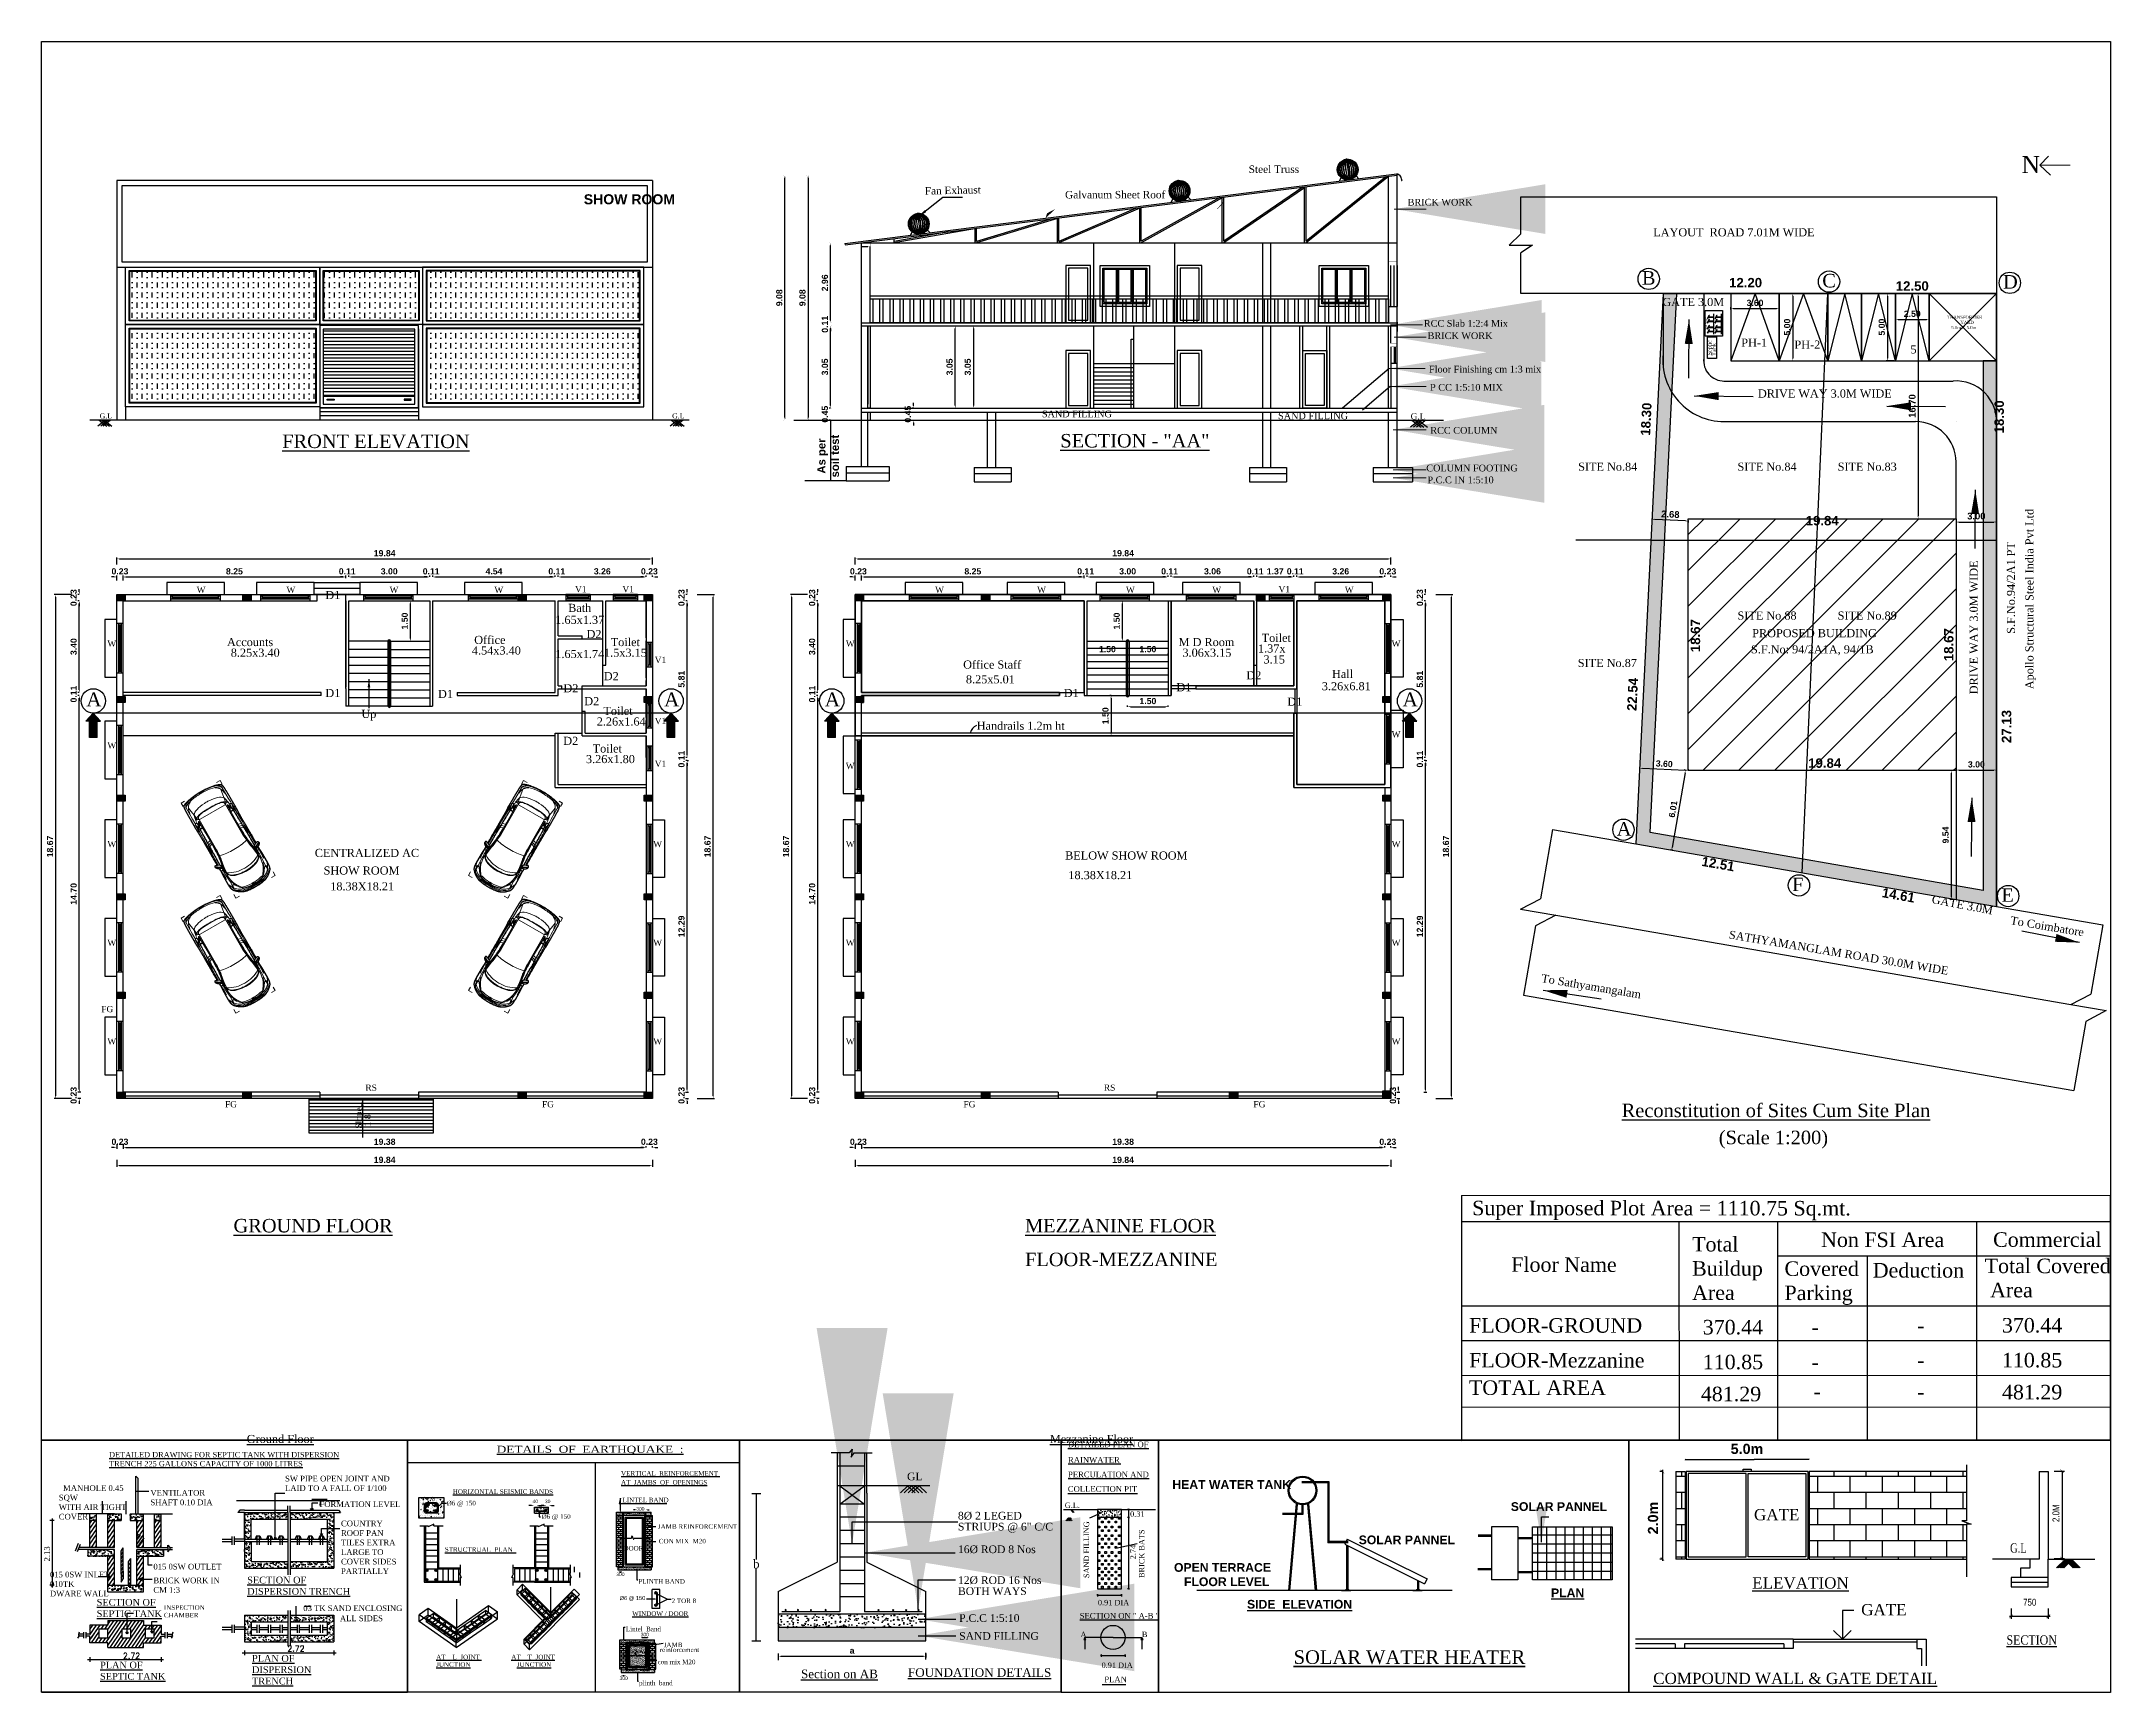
# Model space of a CAD drawing. Header units: metres. Extents: x -54 to 177, y -43 to 77.
# Drawn here: x 5.6 to 82.3, y 8.2 to 69.4 of the extents above; entities that cross this region are included whole.
import ezdxf
from ezdxf.enums import TextEntityAlignment as Align
from ezdxf.lldxf.tags import DXFTag

# ---------------------------------------------------------------- set-up
doc = ezdxf.new("R2010")
doc.units = ezdxf.units.M
doc.header["$LTSCALE"] = 2
doc.header["$MEASUREMENT"] = 0
doc.header["$PDMODE"] = 34
doc.header["$PDSIZE"] = -2
doc.linetypes.add('CENTER', pattern=[2, 1.25, -0.25, 0.25, -0.25])
for name, color, linetype in [('BLK_1_FLR_0_REGULAR_ROOM', 2, 'Continuous'), ('BLK_1_FLR_0_WC_BATH_HT', 3, 'Continuous'), ('BLK_1_FLR_1_BLT_UP_AREA', 52, 'Continuous'), ('BLK_1_FLR_1_CARPET_AREA', 52, 'Continuous'), ('BLK_1_FLR_1_EXIT_WIDTH_DOOR', 2, 'Continuous'), ('BLK_1_FLR_1_REGULAR_ROOM', 2, 'Continuous'), ('BLK_1_FLR_1_WC_BATH', 233, 'Continuous'), ('BLK_1_HT_OF_BLDG', 5, 'Continuous'), ('BLK_1_LVL_1_BLDG_FOOT_PRINT', 1, 'Continuous'), ('BLK_1_PLINTH_HEIGHT', 7, 'Continuous'), ('DIM', 8, 'Continuous'), ('MIS', 7, 'Continuous'), ('PATH_WAY', 7, 'Continuous'), ('TEXT 01', 4, 'Continuous'), ('wall', 7, 'Continuous')]:
    doc.layers.add(name, color=color, linetype=linetype)
for name, color, linetype, lineweight in [('furni', 8, 'Continuous', 15), ('NORTH_DIRECTION', 7, 'Continuous', 0), ('TEXT', 7, 'Continuous', 18)]:
    doc.layers.add(name, color=color, linetype=linetype, lineweight=lineweight)
doc.styles.add('00', font='romantic.ttf')
doc.styles.add('5', font='romantic.ttf')
doc.styles.add('ANAND', font='times.ttf')
doc.styles.add('B', font='romantic.ttf')
doc.styles.add('bb', font='romantic.ttf')
doc.styles.add('CA', font='arial.ttf', dxfattribs={"height": 12})
doc.styles.add('dim', font='isocpeur.ttf')
doc.styles.add('i', font='romantic.ttf')
doc.styles.add('KA', font='arial.ttf', dxfattribs={"width": 1.25, "height": 8})
doc.styles.add('KOO', font='arial.ttf', dxfattribs={"height": 7})
doc.styles.add('ROMAND', font='swissc.ttf')
doc.styles.add('ROMANS', font='romantic.ttf', dxfattribs={"width": 0.75})
doc.styles.get("Standard").update_dxf_attribs({"font": 'swisseb.ttf'})
tags = doc.linetypes.add('HIDDEN2', pattern=[4.7625, 3.175, -1.5875]).pattern_tags.tags
tags[6:7] = [DXFTag(74, 4), DXFTag(75, 0), DXFTag(340, '0'), DXFTag(46, 1.0), DXFTag(50, 0.0), DXFTag(44, 0.0), DXFTag(45, 0.0)]
tags[4:5] = [DXFTag(74, 4), DXFTag(75, 0), DXFTag(340, '0'), DXFTag(46, 1.0), DXFTag(50, 0.0), DXFTag(44, 0.0), DXFTag(45, 0.0)]
doc.linetypes.add('ZIGZAG', pattern='A,0.0001,-0.2,[131,ltypeshp.shx,S=0.2,R=0,X=-0.2,Y=0],-0.4,[131,ltypeshp.shx,S=0.2,R=180,X=0.2,Y=0],-0.2', length=0.8001)
doc.dimstyles.new('BUILDING', dxfattribs={"dimscale": 1.4, "dimtxt": 8, "dimasz": 4, "dimexe": 3, "dimexo": 9, "dimgap": 1, "dimtad": 0, "dimdec": 1, "dimlunit": 3, "dimtxsty": 'dim', "dimblk": 'ARCHTICK', "dimcen": 0.09, "dimse1": 1, "dimse2": 1, "dimclrd": 140, "dimclre": 140, "dimclrt": 7, "dimadec": 0, "dimazin": 0, "dimtfac": 1, "dimtdec": 1, "dimtix": 1, "dimtofl": 0, "dimtmove": 0, "dimatfit": 3, "dimfxl": 0, "dimtolj": 2, "dimlwd": 18, "dimlwe": 18, "dimarcsym": 0})
doc.dimstyles.new('feet', dxfattribs={"dimtxt": 78, "dimasz": 36, "dimexe": 0.18, "dimexo": 0.0625, "dimgap": 0.09, "dimtad": 0, "dimdec": 0, "dimzin": 1, "dimdsep": 46, "dimlunit": 3, "dimtxsty": 'Standard', "dimblk": 'OBLIQUE', "dimcen": 0.09, "dimse1": 1, "dimse2": 1, "dimsd1": 1, "dimsd2": 1, "dimadec": 0, "dimazin": 0, "dimtfac": 1, "dimtdec": 0, "dimtofl": 0, "dimtmove": 0, "dimatfit": 3, "dimfxl": 0, "dimtolj": 1, "dimtzin": 0, "dimarcsym": 0})
doc.dimstyles.new('scale 1-8', dxfattribs={"dimtxt": 8, "dimasz": 4, "dimexe": 3, "dimexo": 8, "dimgap": 4, "dimtad": 1, "dimdec": 1, "dimzin": 3, "dimdsep": 46, "dimlunit": 4, "dimtxsty": 'ROMAND', "dimblk": 'ARCHTICK', "dimcen": 0.7775, "dimdle": 2, "dimclrd": 256, "dimclre": 256, "dimclrt": 4, "dimadec": 0, "dimazin": 0, "dimtfac": 0.9, "dimtdec": 1, "dimtmove": 2, "dimatfit": 3, "dimfxl": 0, "dimtolj": 1, "dimtzin": 0, "dimarcsym": 0})
doc.dimstyles.get("Standard").update_dxf_attribs({"dimtxt": 8, "dimasz": 6, "dimexe": 0.18, "dimexo": 0.0625, "dimgap": 0.09, "dimtad": 1, "dimdec": 4, "dimzin": 0, "dimdsep": 46, "dimlunit": 4, "dimtxsty": 'Standard', "dimcen": 0.09, "dimse1": 1, "dimse2": 1, "dimclrd": 8, "dimclre": 8, "dimclrt": 1, "dimadec": 0, "dimazin": 0, "dimtfac": 1, "dimtdec": 4, "dimtofl": 0, "dimtmove": 0, "dimatfit": 3, "dimfxl": 0, "dimtolj": 1, "dimtzin": 0, "dimarcsym": 0})
doc.dimstyles.new('V1', dxfattribs={"dimtxt": 0.23, "dimasz": 0.1, "dimexe": 0.05, "dimexo": 0.0625, "dimgap": 0.09, "dimtad": 1, "dimzin": 0, "dimdsep": 46, "dimtxsty": 'Standard', "dimcen": 0.09, "dimadec": 0, "dimazin": 0, "dimtfac": 1, "dimtix": 1, "dimtofl": 0, "dimtmove": 2, "dimatfit": 0, "dimfxl": 0, "dimtolj": 1, "dimtzin": 0, "dimarcsym": 0})
pattern_1 = [(37.5, (22.4065, 33.8595), (-0.049027, 1.49962), [0, -1.182996, 0, -1.323087, 0, -1.264716]), (7.5, (22.4065, 33.8595), (1.37739, 2.19644), [0, -0.638195, 0, -1.066253, 0, -0.4086]), (327.5, (21.4492, 33.8595), (2.423695, 0.004404), [0, -0.389143, 0, -1.400916, 0, -1.828973]), (317.5, (21.4492, 33.8595), (2.33963, 0.68308), [0, -0.19457, 0, -0.91838, 0, -1.050687])]

msp = doc.modelspace()

# ---------------------------------------------------------------- texts
at = {"extrusion": (-4.13909e-07, -2.36612e-10, 1), "style": 'ANAND'}
for s, p in [('Steel Truss', (50.3157, 64.5427, -126210.5159)), ('Galvanum Sheet Roof', (43.564, 63.5991, -6594.2862))]:
    msp.add_text(s, height=0.276596, rotation=0.065507, dxfattribs=at).set_placement(p)
at = {"extrusion": (-4.13798e-07, -9.5925e-09, 1), "style": 'ANAND'}
msp.add_text('Fan Exhaust', height=0.276596, rotation=1.360722, dxfattribs=at).set_placement((38.369, 63.7386, -6984.537))
at = {"style": 'ANAND'}
for s, height, p in [('BRICK WORK', 0.25, (56.2584, 63.334, -10447.3581)), ('LAYOUT  ROAD 7.01M WIDE', 0.3, (65.3549, 62.1941)), ('B', 0.5, (64.9349, 60.4049)), ('C', 0.5, (71.6171, 60.3027)), ('D', 0.5, (78.3136, 60.258)), ('GATE 3.0M', 0.3, (65.6922, 59.6123)), ('RCC Slab 1:2:4 Mix', 0.25, (56.8578, 58.8429, 2489.299)), ('TRANSFORMER', 0.115, (76.2487, 59.1418)), ('YARD', 0.115, (76.7327, 58.9501)), ('BRICK WORK', 0.25, (56.998, 58.3879, 2489.299)), ('PH-1', 0.3, (68.6163, 58.1061)), ('PH-2', 0.3, (70.5855, 58.034)), ('5.0m X 5.0m', 0.115, (76.396, 58.7585)), ('5', 0.3, (74.8846, 57.8557)), ('Floor Finishing cm 1:3 mix', 0.25, (57.0498, 57.1476, 2489.299)), ('P CC 1:5:10 MIX', 0.25, (57.0872, 56.4741, 2489.299)), ('DRIVE WAY 3.0M WIDE', 0.3, (69.234, 56.221)), ('G.L', 0.18916, (7.8027, 55.4456)), ('G.L', 0.18916, (29.0084, 55.4456)), ('SAND FILLING', 0.25, (42.708, 55.4891, 4005.5841)), ('SAND FILLING', 0.25, (51.4583, 55.4169, 33977.7851)), ('G.L', 0.2286, (56.3685, 55.4092, 1514.3955)), ('%%UFRONT ELEVATION', 0.5, (14.566, 54.3506)), ('%%USECTION - "AA"', 0.5, (43.3905, 54.3721, 4005.5868)), ('RCC COLUMN', 0.25, (57.0967, 54.8815, 2489.299)), ('COLUMN FOOTING', 0.25, (56.9472, 53.484, 2489.299)), ('SITE No.84', 0.3, (62.5749, 53.5102)), ('SITE No.84', 0.3, (68.4771, 53.5102)), ('SITE No.83', 0.3, (72.1879, 53.5102)), ('P.C.C IN 1:5:10', 0.25, (56.9894, 53.0455, 2489.299)), ('W ', 0.23, (11.3966, 48.9869)), ('W ', 0.23, (14.7234, 48.9869)), ('W ', 0.23, (18.5436, 48.9869)), ('W ', 0.23, (22.4256, 48.9869)), ('V1', 0.23, (25.4135, 49.0053)), ('V1', 0.23, (27.1689, 49.0053)), ('W ', 0.23, (38.7532, 48.9869)), ('W ', 0.23, (42.5314, 48.9869)), ('W ', 0.23, (45.8227, 48.9869)), ('W ', 0.23, (49.0212, 48.9869)), ('V1', 0.23, (51.4748, 49.0053)), ('W ', 0.23, (53.9303, 48.9869)), ('D1', 0.3, (16.1627, 48.7546)), ('Bath', 0.3, (25.1594, 48.2782)), ('SITE No.88', 0.3, (68.4771, 47.9936)), ('SITE No.89', 0.3, (72.1879, 47.9936)), ('1.65x1.37', 0.3, (24.6812, 47.8349)), ('D2', 0.3, (25.8391, 47.3071)), ('PROPOSED BUILDING', 0.3, (69.021, 47.3422)), ('W ', 0.23, (8.0882, 46.9919)), ('Accounts', 0.3, (12.5194, 47.0119)), ('8.25x3.40', 0.3, (12.6599, 46.619)), ('4.54x3.40', 0.3, (21.5922, 46.6987)), ('  Office', 0.3, (21.4517, 47.0916)), ('1.65x1.74', 0.3, (24.6812, 46.5707)), ('1.5x3.15', 0.3, (26.4872, 46.619)), ('Toilet', 0.3, (26.7355, 47.0119)), ('W ', 0.23, (35.4448, 46.9919)), ('M D Room', 0.3, (47.7747, 47.0119)), ('3.06x3.15', 0.3, (47.9152, 46.619)), (' 1.37x ', 0.3, (50.6015, 46.7745)), ('Toilet', 0.3, (50.8497, 47.1673)), ('W ', 0.23, (55.6663, 46.9919)), ('S.F.No: 94/2A1A, 94/1B', 0.3, (68.9767, 46.7432)), ('D2', 0.3, (26.4794, 45.7492)), ('V1', 0.23, (28.3656, 46.3865)), ('Office Staff', 0.3, (39.791, 46.1787)), ('D2', 0.3, (50.284, 45.7799)), (' 3.15', 0.3, (50.8049, 46.3682)), ('Hall', 0.3, (53.4549, 45.8327)), ('SITE No.87', 0.3, (62.5607, 46.2368)), ('A', 0.5175, (7.3071, 44.7769)), ('D1', 0.3, (16.1627, 45.1246)), ('D1', 0.3, (20.336, 45.0891)), ('D2', 0.3, (24.9835, 45.3005)), ('A', 0.5175, (28.7126, 44.7769)), ('A', 0.5175, (34.6636, 44.7769)), ('8.25x5.01', 0.3, (39.8931, 45.6312)), ('D1', 0.3, (43.5193, 45.1246)), ('D1', 0.3, (47.6925, 45.3391)), ('3.26x6.81', 0.3, (53.079, 45.377)), ('A', 0.5175, (56.0691, 44.7769)), ('Up', 0.3, (17.4996, 44.3511)), ('D2', 0.3, (25.7542, 44.8224)), ('Toilet', 0.3, (26.4652, 44.4611)), ('D1', 0.3, (51.8016, 44.8052)), ('2.26x1.64', 0.3, (26.217, 44.0683)), ('V1', 0.23, (28.3656, 44.1236)), ('Handrails 1.2m ht', 0.3, (40.2942, 43.9101)), ('W ', 0.23, (55.6663, 43.6309)), ('W ', 0.23, (8.0882, 43.2213)), ('D2', 0.3, (24.9756, 43.3523)), ('3.26x1.80', 0.3, (25.8176, 42.6761)), ('Toilet', 0.3, (26.0658, 43.0689)), ('V1', 0.23, (28.3656, 42.5412)), ('W ', 0.23, (35.4448, 42.4572)), ('A', 0.5, (64.0011, 39.9921)), ('W ', 0.23, (8.0882, 39.5658)), ('CENTRALIZED AC ', 0.3, (15.7725, 39.1988)), ('W ', 0.23, (28.3098, 39.5658)), ('W ', 0.23, (35.4448, 39.5658)), (' BELOW SHOW ROOM', 0.3, (43.4554, 39.1044)), ('W ', 0.23, (55.6663, 39.5658)), ('SHOW ROOM', 0.3, (16.0988, 38.5477)), ('18.38X18.21', 0.3, (43.689, 38.3769)), ('F', 0.5, (70.5013, 37.9329)), ('18.38X18.21', 0.3, (16.344, 37.9609)), ('E', 0.5, (78.252, 37.5376)), ('W ', 0.23, (8.0882, 35.9102)), ('W ', 0.23, (28.3098, 35.9102)), ('W ', 0.23, (35.4448, 35.9102)), ('W ', 0.23, (55.6663, 35.9102)), ('FG', 0.23, (7.8624, 33.448)), ('W ', 0.23, (8.0882, 32.2547)), ('W ', 0.23, (28.3098, 32.2547)), ('W ', 0.23, (35.4448, 32.2547)), ('W ', 0.23, (55.6663, 32.2547)), ('RS ', 0.23, (17.6482, 30.5361)), ('RS ', 0.23, (45.0047, 30.5361)), ('FG', 0.23, (12.4458, 29.9232)), ('FG', 0.23, (24.188, 29.9232)), ('FG', 0.23, (39.8024, 29.9232)), ('FG', 0.23, (50.5445, 29.9232)), ('%%UReconstitution of Sites Cum Site Plan', 0.5, (64.1868, 29.5589)), ('(Scale 1:200)', 0.5, (67.7842, 28.5572)), ('%%UGROUND FLOOR', 0.5, (12.761, 25.2881)), ('%%UMEZZANINE FLOOR', 0.5, (42.0832, 25.2881)), ('FLOOR-MEZZANINE ', 0.5, (42.0832, 24.038)), ('%%UGround Floor', 0.3, (13.2524, 17.4852)), ('%%UMezzanine Floor', 0.3, (43.0057, 17.4852))]:
    msp.add_text(s, height=height, dxfattribs=at).set_placement(p)
for s, height, rotation, p in [('Solar System', 0.0575, 90, (67.3389, 58.7352)), ('Septic', 0.15, 90, (67.5152, 57.7798)), ('Tank', 0.15, 90, (67.6723, 57.7679)), ('Apollo Structural Steel India Pvt Ltd', 0.3, 90, (79.4418, 45.414)), ('S.F.No.94/2A1 PT', 0.3, 90, (78.7565, 47.4666)), ('DRIVE WAY 3.0M WIDE', 0.3, 90, (77.3773, 45.2282)), ('GATE 3.0M', 0.3, 349.109079, (75.6554, 37.4937)), ('To Coimbatore', 0.3, 350.549021, (78.5667, 36.7085)), ('SATHYAMANGLAM ROAD 30.0M WIDE', 0.3, 350.549021, (68.1429, 36.1826)), ('To Sathyamangalam', 0.3, 350.549021, (61.1926, 34.5667)), ('Slope  ', 0.23, 90, (17.5132, 29.131)), (' 1:8', 0.23, 90, (17.8407, 29.131)), ('Super Imposed Plot Area = 1110.75 Sq.mt.', 0.538108, 359.959422, (58.6473, 25.9248)), ('Commercial', 0.53811, 359.959422, (77.9458, 24.7547)), ('Non FSI Area', 0.538108, 359.959422, (71.5744, 24.7486)), ('Floor Name', 0.53811, 359.959422, (60.0957, 23.8279)), ('Deduction', 0.53811, 359.959422, (73.4865, 23.6164)), ('FLOOR-GROUND', 0.538108, 359.959422, (58.5331, 21.576)), ('370.44', 0.53811, 359.959422, (67.1899, 21.5094)), ('-', 0.5381, 359.959422, (71.2177, 21.5094)), ('-', 0.5381, 359.959422, (75.132, 21.5766)), ('370.44', 0.53811, 359.959422, (78.2723, 21.5789)), ('FLOOR-Mezzanine', 0.538108, 359.959422, (58.5334, 20.2856)), ('110.85', 0.53811, 359.959422, (67.1902, 20.2189)), ('110.85', 0.53811, 359.959422, (78.2727, 20.2884)), ('-', 0.5381, 359.959422, (71.218, 20.2189)), ('-', 0.5381, 359.959422, (75.1323, 20.2862)), ('TOTAL AREA', 0.53811, 359.959422, (58.5256, 19.2677)), ('481.29', 0.53811, 359.959422, (67.1193, 19.0336)), ('-', 0.5381, 359.959422, (71.2949, 19.1265)), ('-', 0.5381, 359.959422, (75.1321, 19.1141)), ('481.29', 0.53811, 359.959422, (78.274, 19.1031)), ('GL', 0.28471, 359.999978, (37.713, 16.1044)), ('8%%C 2 LEGED  ', 0.284713, 359.999978, (39.5992, 14.6504)), ('STRIUPS @ 6" C/C', 0.284713, 359.999978, (39.5992, 14.2455)), ('16%%c ROD 8 Nos', 0.284713, 359.999978, (39.5992, 13.4049)), ('12%%C ROD 16 Nos', 0.284713, 359.999978, (39.5992, 12.2612)), ('BOTH WAYS', 0.28471, 359.999978, (39.5992, 11.8563)), ('P.C.C 1:5:10', 0.284713, 359.999978, (39.6433, 10.8586)), ('SAND FILLING', 0.284713, 359.999978, (39.6433, 10.1929)), ('%%uSection on AB', 0.320241, 359.999978, (33.7836, 8.7698)), ('%%UFOUNDATION DETAILS', 0.320241, 359.999978, (37.7471, 8.8215))]:
    msp.add_text(s, height=height, rotation=rotation, dxfattribs=at).set_placement(p)
at = {"insert": (29.1166, 63.7533), "char_height": 0.372359, "attachment_point": 3, "style": 'ANAND'}
msp.add_mtext_dynamic_manual_height_columns('{\\fSwis721 Ex BT|b1|i0|c0|p34;SHOW ROOM}', width=8.444622, gutter_width=60, heights=[0.6387], dxfattribs=at)
at = {"insert": (34.3906, 53.0392, 4295.0075), "char_height": 0.3, "attachment_point": 1, "rotation": 90, "style": 'ANAND'}
msp.add_mtext_dynamic_manual_height_columns('{\\fSwis721 Ex BT|b1|i0|c0|p34;\\W3.12364; \\W1;As per \\P{\\W1.899036; }soil test}', width=2.516016, gutter_width=60, heights=[1.5747], dxfattribs=at)
at = {"attachment_point": 1, "rotation": 359.95942, "style": 'ANAND'}
for s, insert, char_height, width in [('Total Buildup Area', (66.7966, 25.12), 0.538108, 3.024287), ('Covered\\PParking', (70.2187, 24.2151), 0.53811, 5.362691), ('Total Covered  Area', (77.6334, 24.3181), 0.538108, 4.7298)]:
    msp.add_mtext(s, dxfattribs=dict(at, insert=insert, char_height=char_height, width=width))
at = {"insert": (32.1279, 13.0007), "char_height": 0.32024, "attachment_point": 5, "rotation": 359.999978, "style": 'ANAND'}
msp.add_mtext('\\A1;b', dxfattribs=at)
at = {"layer": 'NORTH_DIRECTION', "color": 7, "insert": (78.9975, 65.1706), "char_height": 0.63165, "width": 0.919858, "attachment_point": 1, "rotation": 359.922483, "style": 'ANAND'}
msp.add_mtext('N ', dxfattribs=at)

# ---------------------------------------------------------------- blocks, each defined once
blk = doc.blocks.new('A$C51E41C3B')
at = {"layer": 'furni'}
h = blk.add_hatch(dxfattribs=at)
h.set_pattern_fill('ANSI31', color=256, scale=0.05, style=0)
h.set_pattern_definition([(45, (-138551.890099, -94765.688217), (-0.00441941738242, 0.00441941738242), [])])
h.paths.add_polyline_path([(0.037, 0.233), (-0.152, 0.233), (-0.152, -0.03), (0.037, -0.03)])
at = {"layer": 'TEXT 01'}
for points in [[(-0.172, 0.254), (0.058, 0.254), (0.058, -0.051), (-0.172, -0.051)], [(-0.152, 0.233), (0.037, 0.233), (0.037, -0.03), (-0.152, -0.03)]]:
    blk.add_lwpolyline(points, close=True, dxfattribs=at)
blk = doc.blocks.new('*D22')
at = {"color": 0, "lineweight": -2}
for p, q in [((34.404, 30.582), (34.404, 30.682)), ((34.463, 30.482), (34.354, 30.482)), ((34.463, 30.252), (34.354, 30.252)), ((34.404, 30.152), (34.404, 30.052))]:
    blk.add_line(p, q, dxfattribs=at)
at = {"color": 0}
for points in [[(34.388, 30.582), (34.421, 30.582), (34.404, 30.482)], [(34.388, 30.152), (34.421, 30.152), (34.404, 30.252)]]:
    blk.add_solid(points, dxfattribs=at)
at = {"layer": 'Defpoints', "color": 0}
for p in [(34.404, 30.482), (34.525, 30.482), (34.525, 30.252)]:
    blk.add_point(p, dxfattribs=at)
at = {"color": 0, "insert": (34.196, 30.367), "char_height": 0.23, "attachment_point": 5, "rotation": 90}
blk.add_mtext('\\A1;0.23', dxfattribs=at)
blk = doc.blocks.new('*D23')
at = {"color": 0, "lineweight": -2}
for p, q in [((34.404, 45.181), (34.354, 45.181)), ((34.404, 30.582), (34.404, 45.081)), ((34.463, 30.482), (34.354, 30.482))]:
    blk.add_line(p, q, dxfattribs=at)
at = {"color": 0}
for points in [[(34.388, 45.081), (34.421, 45.081), (34.404, 45.181)], [(34.388, 30.582), (34.421, 30.582), (34.404, 30.482)]]:
    blk.add_solid(points, dxfattribs=at)
at = {"layer": 'Defpoints', "color": 0}
for p in [(34.404, 45.181), (34.428, 45.181), (34.525, 30.482)]:
    blk.add_point(p, dxfattribs=at)
at = {"color": 0, "insert": (34.196, 37.832), "char_height": 0.23, "attachment_point": 5, "rotation": 90}
blk.add_mtext('\\A1;14.70', dxfattribs=at)
blk = doc.blocks.new('*D24')
at = {"color": 0, "lineweight": -2}
for p, q in [((34.404, 49.021), (34.404, 49.121)), ((34.404, 48.921), (34.354, 48.921)), ((34.404, 48.691), (34.354, 48.691)), ((34.404, 48.591), (34.404, 48.491))]:
    blk.add_line(p, q, dxfattribs=at)
at = {"color": 0}
for points in [[(34.388, 49.021), (34.421, 49.021), (34.404, 48.921)], [(34.388, 48.591), (34.421, 48.591), (34.404, 48.691)]]:
    blk.add_solid(points, dxfattribs=at)
at = {"layer": 'Defpoints', "color": 0}
for p in [(34.404, 48.921), (34.404, 48.921), (34.404, 48.691)]:
    blk.add_point(p, dxfattribs=at)
at = {"color": 0, "insert": (34.196, 48.806), "char_height": 0.23, "attachment_point": 5, "rotation": 90}
blk.add_mtext('\\A1;0.23', dxfattribs=at)
blk = doc.blocks.new('*D25')
at = {"color": 0, "lineweight": -2}
for p, q in [((34.03, 48.921), (33.389, 48.921)), ((33.439, 30.352), (33.439, 48.821)), ((34.03, 30.252), (33.389, 30.252))]:
    blk.add_line(p, q, dxfattribs=at)
at = {"color": 0}
for points in [[(33.422, 48.821), (33.455, 48.821), (33.439, 48.921)], [(33.422, 30.352), (33.455, 30.352), (33.439, 30.252)]]:
    blk.add_solid(points, dxfattribs=at)
at = {"layer": 'Defpoints', "color": 0}
for p in [(33.439, 48.921), (34.092, 48.921), (34.092, 30.252)]:
    blk.add_point(p, dxfattribs=at)
at = {"color": 0, "insert": (33.231, 39.587), "char_height": 0.23, "attachment_point": 5, "rotation": 90}
blk.add_mtext('\\A1;18.67', dxfattribs=at)
blk = doc.blocks.new('*D26')
at = {"color": 0, "lineweight": -2}
for p, q in [((35.695, 49.573), (35.595, 49.573)), ((35.795, 49.446), (35.795, 49.623)), ((36.025, 49.446), (36.025, 49.623)), ((36.125, 49.573), (36.225, 49.573))]:
    blk.add_line(p, q, dxfattribs=at)
at = {"color": 0}
for points in [[(35.695, 49.59), (35.695, 49.556), (35.795, 49.573)], [(36.125, 49.59), (36.125, 49.556), (36.025, 49.573)]]:
    blk.add_solid(points, dxfattribs=at)
at = {"layer": 'Defpoints', "color": 0}
for p in [(35.795, 49.384), (36.025, 49.573), (36.025, 49.384)]:
    blk.add_point(p, dxfattribs=at)
at = {"color": 0, "insert": (35.91, 49.781), "char_height": 0.23, "attachment_point": 5}
blk.add_mtext('\\A1;0.23', dxfattribs=at)
blk = doc.blocks.new('*D27')
at = {"color": 0, "lineweight": -2}
for p, q in [((36.025, 49.446), (36.025, 49.623)), ((36.125, 49.573), (44.175, 49.573)), ((44.275, 49.527), (44.275, 49.623))]:
    blk.add_line(p, q, dxfattribs=at)
at = {"color": 0}
for points in [[(36.125, 49.59), (36.125, 49.556), (36.025, 49.573)], [(44.175, 49.59), (44.175, 49.556), (44.275, 49.573)]]:
    blk.add_solid(points, dxfattribs=at)
at = {"layer": 'Defpoints', "color": 0}
for p in [(36.025, 49.384), (44.275, 49.573), (44.275, 49.464)]:
    blk.add_point(p, dxfattribs=at)
at = {"color": 0, "insert": (40.15, 49.781), "char_height": 0.23, "attachment_point": 5}
blk.add_mtext('\\A1;8.25', dxfattribs=at)
blk = doc.blocks.new('*D28')
at = {"color": 0, "lineweight": -2}
for p, q in [((55.308, 49.573), (55.208, 49.573)), ((55.408, 49.573), (55.408, 49.623)), ((55.638, 49.573), (55.638, 49.623)), ((55.738, 49.573), (55.838, 49.573))]:
    blk.add_line(p, q, dxfattribs=at)
at = {"color": 0}
for points in [[(55.308, 49.59), (55.308, 49.556), (55.408, 49.573)], [(55.738, 49.59), (55.738, 49.556), (55.638, 49.573)]]:
    blk.add_solid(points, dxfattribs=at)
at = {"layer": 'Defpoints', "color": 0}
for p in [(55.408, 49.573), (55.638, 49.573), (55.638, 49.573)]:
    blk.add_point(p, dxfattribs=at)
at = {"color": 0, "insert": (55.523, 49.781), "char_height": 0.23, "attachment_point": 5}
blk.add_mtext('\\A1;0.23', dxfattribs=at)
blk = doc.blocks.new('*D29')
at = {"color": 0, "lineweight": -2}
for p, q in [((35.795, 50.034), (35.795, 50.294)), ((35.895, 50.244), (55.538, 50.244)), ((55.638, 50.034), (55.638, 50.294))]:
    blk.add_line(p, q, dxfattribs=at)
at = {"color": 0}
for points in [[(35.895, 50.26), (35.895, 50.227), (35.795, 50.244)], [(55.538, 50.26), (55.538, 50.227), (55.638, 50.244)]]:
    blk.add_solid(points, dxfattribs=at)
at = {"layer": 'Defpoints', "color": 0}
for p in [(35.795, 49.972), (55.638, 50.244), (55.638, 49.972)]:
    blk.add_point(p, dxfattribs=at)
at = {"color": 0, "insert": (45.717, 50.452), "char_height": 0.23, "attachment_point": 5}
blk.add_mtext('\\A1;19.84', dxfattribs=at)
blk = doc.blocks.new('*D30')
at = {"color": 0, "lineweight": -2}
for p, q in [((55.921, 30.582), (55.921, 30.682)), ((55.863, 30.482), (55.971, 30.482)), ((55.863, 30.252), (55.971, 30.252)), ((55.921, 30.152), (55.921, 30.052))]:
    blk.add_line(p, q, dxfattribs=at)
at = {"color": 0}
for points in [[(55.904, 30.582), (55.938, 30.582), (55.921, 30.482)], [(55.904, 30.152), (55.938, 30.152), (55.921, 30.252)]]:
    blk.add_solid(points, dxfattribs=at)
at = {"layer": 'Defpoints', "color": 0}
for p in [(55.8, 30.482), (55.8, 30.252), (55.921, 30.482)]:
    blk.add_point(p, dxfattribs=at)
at = {"color": 0, "insert": (55.713, 30.367), "char_height": 0.23, "attachment_point": 5, "rotation": 90}
blk.add_mtext('\\A1;0.23', dxfattribs=at)
blk = doc.blocks.new('*D31')
at = {"color": 0, "lineweight": -2}
for p, q in [((56.921, 42.771), (56.971, 42.771)), ((56.921, 30.582), (56.921, 42.671)), ((56.863, 30.482), (56.971, 30.482))]:
    blk.add_line(p, q, dxfattribs=at)
at = {"color": 0}
for points in [[(56.904, 42.671), (56.938, 42.671), (56.921, 42.771)], [(56.904, 30.582), (56.938, 30.582), (56.921, 30.482)]]:
    blk.add_solid(points, dxfattribs=at)
at = {"layer": 'Defpoints', "color": 0}
for p in [(56.893, 42.771), (56.921, 42.771), (56.8, 30.482)]:
    blk.add_point(p, dxfattribs=at)
at = {"color": 0, "insert": (56.713, 36.627), "char_height": 0.23, "attachment_point": 5, "rotation": 90}
blk.add_mtext('\\A1;12.29', dxfattribs=at)
blk = doc.blocks.new('*D32')
at = {"color": 0, "lineweight": -2}
for p, q in [((56.921, 49.021), (56.921, 49.121)), ((56.921, 48.921), (56.871, 48.921)), ((56.921, 48.691), (56.871, 48.691)), ((56.921, 48.591), (56.921, 48.491))]:
    blk.add_line(p, q, dxfattribs=at)
at = {"color": 0}
for points in [[(56.904, 49.021), (56.938, 49.021), (56.921, 48.921)], [(56.904, 48.591), (56.938, 48.591), (56.921, 48.691)]]:
    blk.add_solid(points, dxfattribs=at)
at = {"layer": 'Defpoints', "color": 0}
for p in [(56.921, 48.921), (56.921, 48.921), (56.921, 48.691)]:
    blk.add_point(p, dxfattribs=at)
at = {"color": 0, "insert": (56.713, 48.806), "char_height": 0.23, "attachment_point": 5, "rotation": 90}
blk.add_mtext('\\A1;0.23', dxfattribs=at)
blk = doc.blocks.new('*D33')
at = {"color": 0, "lineweight": -2}
for p, q in [((57.296, 48.921), (57.937, 48.921)), ((57.887, 30.352), (57.887, 48.821)), ((57.296, 30.252), (57.937, 30.252))]:
    blk.add_line(p, q, dxfattribs=at)
at = {"color": 0}
for points in [[(57.87, 48.821), (57.903, 48.821), (57.887, 48.921)], [(57.87, 30.352), (57.903, 30.352), (57.887, 30.252)]]:
    blk.add_solid(points, dxfattribs=at)
at = {"layer": 'Defpoints', "color": 0}
for p in [(57.233, 48.921), (57.887, 48.921), (57.233, 30.252)]:
    blk.add_point(p, dxfattribs=at)
at = {"color": 0, "insert": (57.678, 39.587), "char_height": 0.23, "attachment_point": 5, "rotation": 90}
blk.add_mtext('\\A1;18.67', dxfattribs=at)
blk = doc.blocks.new('*D34')
at = {"color": 0, "lineweight": -2}
for p, q in [((35.695, 28.438), (35.595, 28.438)), ((35.795, 28.564), (35.795, 28.388)), ((36.025, 28.564), (36.025, 28.388)), ((36.125, 28.438), (36.225, 28.438))]:
    blk.add_line(p, q, dxfattribs=at)
at = {"color": 0}
for points in [[(35.695, 28.454), (35.695, 28.421), (35.795, 28.438)], [(36.125, 28.454), (36.125, 28.421), (36.025, 28.438)]]:
    blk.add_solid(points, dxfattribs=at)
at = {"layer": 'Defpoints', "color": 0}
for p in [(35.795, 28.627), (36.025, 28.627), (36.025, 28.438)]:
    blk.add_point(p, dxfattribs=at)
at = {"color": 0, "insert": (35.91, 28.646), "char_height": 0.23, "attachment_point": 5}
blk.add_mtext('\\A1;0.23', dxfattribs=at)
blk = doc.blocks.new('*D35')
at = {"color": 0, "lineweight": -2}
for p, q in [((36.025, 28.564), (36.025, 28.388)), ((36.125, 28.438), (55.308, 28.438)), ((55.408, 28.438), (55.408, 28.488))]:
    blk.add_line(p, q, dxfattribs=at)
at = {"color": 0}
for points in [[(36.125, 28.454), (36.125, 28.421), (36.025, 28.438)], [(55.308, 28.454), (55.308, 28.421), (55.408, 28.438)]]:
    blk.add_solid(points, dxfattribs=at)
at = {"layer": 'Defpoints', "color": 0}
for p in [(36.025, 28.627), (55.408, 28.438), (55.408, 28.438)]:
    blk.add_point(p, dxfattribs=at)
at = {"color": 0, "insert": (45.717, 28.646), "char_height": 0.23, "attachment_point": 5}
blk.add_mtext('\\A1;19.38', dxfattribs=at)
blk = doc.blocks.new('*D36')
at = {"color": 0, "lineweight": -2}
for p, q in [((55.308, 28.438), (55.208, 28.438)), ((55.408, 28.438), (55.408, 28.488)), ((55.638, 28.438), (55.638, 28.488)), ((55.738, 28.438), (55.838, 28.438))]:
    blk.add_line(p, q, dxfattribs=at)
at = {"color": 0}
for points in [[(55.308, 28.454), (55.308, 28.421), (55.408, 28.438)], [(55.738, 28.454), (55.738, 28.421), (55.638, 28.438)]]:
    blk.add_solid(points, dxfattribs=at)
at = {"layer": 'Defpoints', "color": 0}
for p in [(55.408, 28.438), (55.638, 28.438), (55.638, 28.438)]:
    blk.add_point(p, dxfattribs=at)
at = {"color": 0, "insert": (55.523, 28.646), "char_height": 0.23, "attachment_point": 5}
blk.add_mtext('\\A1;0.23', dxfattribs=at)
blk = doc.blocks.new('*D37')
at = {"color": 0, "lineweight": -2}
for p, q in [((35.795, 27.976), (35.795, 27.717)), ((35.895, 27.767), (55.538, 27.767)), ((55.638, 27.976), (55.638, 27.717))]:
    blk.add_line(p, q, dxfattribs=at)
at = {"color": 0}
for points in [[(35.895, 27.783), (35.895, 27.75), (35.795, 27.767)], [(55.538, 27.783), (55.538, 27.75), (55.638, 27.767)]]:
    blk.add_solid(points, dxfattribs=at)
at = {"layer": 'Defpoints', "color": 0}
for p in [(35.795, 28.039), (55.638, 28.039), (55.638, 27.767)]:
    blk.add_point(p, dxfattribs=at)
at = {"color": 0, "insert": (45.717, 27.975), "char_height": 0.23, "attachment_point": 5}
blk.add_mtext('\\A1;19.84', dxfattribs=at)
blk = doc.blocks.new('*D12')
at = {"color": 0, "lineweight": -2}
for p, q in [((56.921, 42.981), (56.921, 43.081)), ((56.921, 42.881), (56.871, 42.881)), ((56.921, 42.771), (56.871, 42.771)), ((56.921, 42.671), (56.921, 42.571))]:
    blk.add_line(p, q, dxfattribs=at)
at = {"color": 0}
for points in [[(56.904, 42.981), (56.938, 42.981), (56.921, 42.881)], [(56.904, 42.671), (56.938, 42.671), (56.921, 42.771)]]:
    blk.add_solid(points, dxfattribs=at)
at = {"layer": 'Defpoints', "color": 0}
for p in [(56.921, 42.881), (56.921, 42.881), (56.921, 42.771)]:
    blk.add_point(p, dxfattribs=at)
at = {"color": 0, "insert": (56.713, 42.826), "char_height": 0.23, "attachment_point": 5, "rotation": 90}
blk.add_mtext('\\A1;0.11', dxfattribs=at)
blk = doc.blocks.new('*D13')
at = {"color": 0, "lineweight": -2}
for p, q in [((56.921, 48.691), (56.871, 48.691)), ((56.921, 42.981), (56.921, 48.591)), ((56.921, 42.881), (56.871, 42.881))]:
    blk.add_line(p, q, dxfattribs=at)
at = {"color": 0}
for points in [[(56.904, 48.591), (56.938, 48.591), (56.921, 48.691)], [(56.904, 42.981), (56.938, 42.981), (56.921, 42.881)]]:
    blk.add_solid(points, dxfattribs=at)
at = {"layer": 'Defpoints', "color": 0}
for p in [(56.921, 48.691), (56.921, 48.691), (56.921, 42.881)]:
    blk.add_point(p, dxfattribs=at)
at = {"color": 0, "insert": (56.713, 45.786), "char_height": 0.23, "attachment_point": 5, "rotation": 90}
blk.add_mtext('\\A1;5.81', dxfattribs=at)
blk = doc.blocks.new('*D81')
at = {"color": 0, "lineweight": -2}
for p, q in [((45.487, 48.691), (45.738, 48.691)), ((45.688, 47.291), (45.688, 48.591)), ((45.487, 47.191), (45.738, 47.191))]:
    blk.add_line(p, q, dxfattribs=at)
at = {"color": 0}
for points in [[(45.671, 48.591), (45.705, 48.591), (45.688, 48.691)], [(45.671, 47.291), (45.705, 47.291), (45.688, 47.191)]]:
    blk.add_solid(points, dxfattribs=at)
at = {"layer": 'Defpoints', "color": 0}
for p in [(45.425, 48.691), (45.688, 48.691), (45.425, 47.191)]:
    blk.add_point(p, dxfattribs=at)
at = {"color": 0, "insert": (45.48, 47.941), "char_height": 0.23, "attachment_point": 5, "rotation": 90}
blk.add_mtext('\\A1;1.50', dxfattribs=at)
blk = doc.blocks.new('*D82')
at = {"color": 0, "lineweight": -2}
for p, q in [((44.385, 46.691), (44.385, 46.741)), ((44.485, 46.691), (45.785, 46.691)), ((45.885, 46.691), (45.885, 46.741))]:
    blk.add_line(p, q, dxfattribs=at)
at = {"color": 0}
for points in [[(44.485, 46.708), (44.485, 46.675), (44.385, 46.691)], [(45.785, 46.708), (45.785, 46.675), (45.885, 46.691)]]:
    blk.add_solid(points, dxfattribs=at)
at = {"layer": 'Defpoints', "color": 0}
for p in [(44.385, 46.691), (45.885, 46.691), (45.885, 46.691)]:
    blk.add_point(p, dxfattribs=at)
at = {"color": 0, "insert": (45.135, 46.899), "char_height": 0.23, "attachment_point": 5}
blk.add_mtext('\\A1;1.50', dxfattribs=at)
blk = doc.blocks.new('*D83')
at = {"color": 0, "lineweight": -2}
for p, q in [((45.885, 46.691), (45.885, 46.741)), ((45.985, 46.691), (47.285, 46.691)), ((47.385, 46.691), (47.385, 46.741))]:
    blk.add_line(p, q, dxfattribs=at)
at = {"color": 0}
for points in [[(45.985, 46.708), (45.985, 46.675), (45.885, 46.691)], [(47.285, 46.708), (47.285, 46.675), (47.385, 46.691)]]:
    blk.add_solid(points, dxfattribs=at)
at = {"layer": 'Defpoints', "color": 0}
for p in [(45.885, 46.691), (47.385, 46.691), (47.385, 46.691)]:
    blk.add_point(p, dxfattribs=at)
at = {"color": 0, "insert": (46.635, 46.899), "char_height": 0.23, "attachment_point": 5}
blk.add_mtext('\\A1;1.50', dxfattribs=at)
blk = doc.blocks.new('*D14')
at = {"color": 0, "lineweight": -2}
for p, q in [((7.048, 30.582), (7.048, 30.682)), ((7.106, 30.482), (6.998, 30.482)), ((7.106, 30.252), (6.998, 30.252)), ((7.048, 30.152), (7.048, 30.052))]:
    blk.add_line(p, q, dxfattribs=at)
at = {"color": 0}
for points in [[(7.031, 30.582), (7.065, 30.582), (7.048, 30.482)], [(7.031, 30.152), (7.065, 30.152), (7.048, 30.252)]]:
    blk.add_solid(points, dxfattribs=at)
at = {"layer": 'Defpoints', "color": 0}
for p in [(7.048, 30.482), (7.169, 30.482), (7.169, 30.252)]:
    blk.add_point(p, dxfattribs=at)
at = {"color": 0, "insert": (6.84, 30.367), "char_height": 0.23, "attachment_point": 5, "rotation": 90}
blk.add_mtext('\\A1;0.23', dxfattribs=at)
blk = doc.blocks.new('*D15')
at = {"color": 0, "lineweight": -2}
for p, q in [((7.048, 45.181), (6.998, 45.181)), ((7.048, 30.582), (7.048, 45.081)), ((7.106, 30.482), (6.998, 30.482))]:
    blk.add_line(p, q, dxfattribs=at)
at = {"color": 0}
for points in [[(7.031, 45.081), (7.065, 45.081), (7.048, 45.181)], [(7.031, 30.582), (7.065, 30.582), (7.048, 30.482)]]:
    blk.add_solid(points, dxfattribs=at)
at = {"layer": 'Defpoints', "color": 0}
for p in [(7.048, 45.181), (7.071, 45.181), (7.169, 30.482)]:
    blk.add_point(p, dxfattribs=at)
at = {"color": 0, "insert": (6.84, 37.832), "char_height": 0.23, "attachment_point": 5, "rotation": 90}
blk.add_mtext('\\A1;14.70', dxfattribs=at)
blk = doc.blocks.new('*D16')
at = {"color": 0, "lineweight": -2}
for p, q in [((7.048, 49.021), (7.048, 49.121)), ((7.048, 48.921), (6.998, 48.921)), ((7.048, 48.691), (6.998, 48.691)), ((7.048, 48.591), (7.048, 48.491))]:
    blk.add_line(p, q, dxfattribs=at)
at = {"color": 0}
for points in [[(7.031, 49.021), (7.065, 49.021), (7.048, 48.921)], [(7.031, 48.591), (7.065, 48.591), (7.048, 48.691)]]:
    blk.add_solid(points, dxfattribs=at)
at = {"layer": 'Defpoints', "color": 0}
for p in [(7.048, 48.921), (7.048, 48.921), (7.048, 48.691)]:
    blk.add_point(p, dxfattribs=at)
at = {"color": 0, "insert": (6.84, 48.806), "char_height": 0.23, "attachment_point": 5, "rotation": 90}
blk.add_mtext('\\A1;0.23', dxfattribs=at)
blk = doc.blocks.new('*D17')
at = {"color": 0, "lineweight": -2}
for p, q in [((6.764, 48.921), (6.123, 48.921)), ((6.173, 30.352), (6.173, 48.821)), ((6.764, 30.252), (6.123, 30.252))]:
    blk.add_line(p, q, dxfattribs=at)
at = {"color": 0}
for points in [[(6.157, 48.821), (6.19, 48.821), (6.173, 48.921)], [(6.157, 30.352), (6.19, 30.352), (6.173, 30.252)]]:
    blk.add_solid(points, dxfattribs=at)
at = {"layer": 'Defpoints', "color": 0}
for p in [(6.173, 48.921), (6.827, 48.921), (6.827, 30.252)]:
    blk.add_point(p, dxfattribs=at)
at = {"color": 0, "insert": (5.965, 39.587), "char_height": 0.23, "attachment_point": 5, "rotation": 90}
blk.add_mtext('\\A1;18.67', dxfattribs=at)
blk = doc.blocks.new('*D18')
at = {"color": 0, "lineweight": -2}
for p, q in [((8.339, 49.573), (8.239, 49.573)), ((8.439, 49.446), (8.439, 49.623)), ((8.669, 49.446), (8.669, 49.623)), ((8.769, 49.573), (8.869, 49.573))]:
    blk.add_line(p, q, dxfattribs=at)
at = {"color": 0}
for points in [[(8.339, 49.59), (8.339, 49.556), (8.439, 49.573)], [(8.769, 49.59), (8.769, 49.556), (8.669, 49.573)]]:
    blk.add_solid(points, dxfattribs=at)
at = {"layer": 'Defpoints', "color": 0}
for p in [(8.439, 49.384), (8.669, 49.573), (8.669, 49.384)]:
    blk.add_point(p, dxfattribs=at)
at = {"color": 0, "insert": (8.554, 49.781), "char_height": 0.23, "attachment_point": 5}
blk.add_mtext('\\A1;0.23', dxfattribs=at)
blk = doc.blocks.new('*D19')
at = {"color": 0, "lineweight": -2}
for p, q in [((8.669, 49.446), (8.669, 49.623)), ((8.769, 49.573), (16.819, 49.573)), ((16.919, 49.527), (16.919, 49.623))]:
    blk.add_line(p, q, dxfattribs=at)
at = {"color": 0}
for points in [[(8.769, 49.59), (8.769, 49.556), (8.669, 49.573)], [(16.819, 49.59), (16.819, 49.556), (16.919, 49.573)]]:
    blk.add_solid(points, dxfattribs=at)
at = {"layer": 'Defpoints', "color": 0}
for p in [(8.669, 49.384), (16.919, 49.573), (16.919, 49.464)]:
    blk.add_point(p, dxfattribs=at)
at = {"color": 0, "insert": (12.794, 49.781), "char_height": 0.23, "attachment_point": 5}
blk.add_mtext('\\A1;8.25', dxfattribs=at)
blk = doc.blocks.new('*D20')
at = {"color": 0, "lineweight": -2}
for p, q in [((27.952, 49.573), (27.852, 49.573)), ((28.052, 49.573), (28.052, 49.623)), ((28.282, 49.573), (28.282, 49.623)), ((28.382, 49.573), (28.482, 49.573))]:
    blk.add_line(p, q, dxfattribs=at)
at = {"color": 0}
for points in [[(27.952, 49.59), (27.952, 49.556), (28.052, 49.573)], [(28.382, 49.59), (28.382, 49.556), (28.282, 49.573)]]:
    blk.add_solid(points, dxfattribs=at)
at = {"layer": 'Defpoints', "color": 0}
for p in [(28.052, 49.573), (28.282, 49.573), (28.282, 49.573)]:
    blk.add_point(p, dxfattribs=at)
at = {"color": 0, "insert": (28.167, 49.781), "char_height": 0.23, "attachment_point": 5}
blk.add_mtext('\\A1;0.23', dxfattribs=at)
blk = doc.blocks.new('*D21')
at = {"color": 0, "lineweight": -2}
for p, q in [((8.439, 50.034), (8.439, 50.294)), ((8.539, 50.244), (28.182, 50.244)), ((28.282, 50.034), (28.282, 50.294))]:
    blk.add_line(p, q, dxfattribs=at)
at = {"color": 0}
for points in [[(8.539, 50.26), (8.539, 50.227), (8.439, 50.244)], [(28.182, 50.26), (28.182, 50.227), (28.282, 50.244)]]:
    blk.add_solid(points, dxfattribs=at)
at = {"layer": 'Defpoints', "color": 0}
for p in [(8.439, 49.972), (28.282, 50.244), (28.282, 49.972)]:
    blk.add_point(p, dxfattribs=at)
at = {"color": 0, "insert": (18.36, 50.452), "char_height": 0.23, "attachment_point": 5}
blk.add_mtext('\\A1;19.84', dxfattribs=at)
blk = doc.blocks.new('*D50')
at = {"color": 0, "lineweight": -2}
for p, q in [((29.564, 30.582), (29.564, 30.682)), ((29.506, 30.482), (29.614, 30.482)), ((29.506, 30.252), (29.614, 30.252)), ((29.564, 30.152), (29.564, 30.052))]:
    blk.add_line(p, q, dxfattribs=at)
at = {"color": 0}
for points in [[(29.548, 30.582), (29.581, 30.582), (29.564, 30.482)], [(29.548, 30.152), (29.581, 30.152), (29.564, 30.252)]]:
    blk.add_solid(points, dxfattribs=at)
at = {"layer": 'Defpoints', "color": 0}
for p in [(29.444, 30.482), (29.444, 30.252), (29.564, 30.482)]:
    blk.add_point(p, dxfattribs=at)
at = {"color": 0, "insert": (29.356, 30.367), "char_height": 0.23, "attachment_point": 5, "rotation": 90}
blk.add_mtext('\\A1;0.23', dxfattribs=at)
blk = doc.blocks.new('*D51')
at = {"color": 0, "lineweight": -2}
for p, q in [((29.564, 42.771), (29.614, 42.771)), ((29.564, 30.582), (29.564, 42.671)), ((29.506, 30.482), (29.614, 30.482))]:
    blk.add_line(p, q, dxfattribs=at)
at = {"color": 0}
for points in [[(29.548, 42.671), (29.581, 42.671), (29.564, 42.771)], [(29.548, 30.582), (29.581, 30.582), (29.564, 30.482)]]:
    blk.add_solid(points, dxfattribs=at)
at = {"layer": 'Defpoints', "color": 0}
for p in [(29.537, 42.771), (29.564, 42.771), (29.444, 30.482)]:
    blk.add_point(p, dxfattribs=at)
at = {"color": 0, "insert": (29.356, 36.627), "char_height": 0.23, "attachment_point": 5, "rotation": 90}
blk.add_mtext('\\A1;12.29', dxfattribs=at)
blk = doc.blocks.new('*D52')
at = {"color": 0, "lineweight": -2}
for p, q in [((29.564, 49.021), (29.564, 49.121)), ((29.564, 48.921), (29.514, 48.921)), ((29.564, 48.691), (29.514, 48.691)), ((29.564, 48.591), (29.564, 48.491))]:
    blk.add_line(p, q, dxfattribs=at)
at = {"color": 0}
for points in [[(29.548, 49.021), (29.581, 49.021), (29.564, 48.921)], [(29.548, 48.591), (29.581, 48.591), (29.564, 48.691)]]:
    blk.add_solid(points, dxfattribs=at)
at = {"layer": 'Defpoints', "color": 0}
for p in [(29.564, 48.921), (29.564, 48.921), (29.564, 48.691)]:
    blk.add_point(p, dxfattribs=at)
at = {"color": 0, "insert": (29.356, 48.806), "char_height": 0.23, "attachment_point": 5, "rotation": 90}
blk.add_mtext('\\A1;0.23', dxfattribs=at)
blk = doc.blocks.new('*D53')
at = {"color": 0, "lineweight": -2}
for p, q in [((29.939, 48.921), (30.58, 48.921)), ((30.53, 30.352), (30.53, 48.821)), ((29.939, 30.252), (30.58, 30.252))]:
    blk.add_line(p, q, dxfattribs=at)
at = {"color": 0}
for points in [[(30.513, 48.821), (30.547, 48.821), (30.53, 48.921)], [(30.513, 30.352), (30.547, 30.352), (30.53, 30.252)]]:
    blk.add_solid(points, dxfattribs=at)
at = {"layer": 'Defpoints', "color": 0}
for p in [(29.877, 48.921), (30.53, 48.921), (29.877, 30.252)]:
    blk.add_point(p, dxfattribs=at)
at = {"color": 0, "insert": (30.322, 39.587), "char_height": 0.23, "attachment_point": 5, "rotation": 90}
blk.add_mtext('\\A1;18.67', dxfattribs=at)
blk = doc.blocks.new('*D54')
at = {"color": 0, "lineweight": -2}
for p, q in [((8.339, 28.438), (8.239, 28.438)), ((8.439, 28.564), (8.439, 28.388)), ((8.669, 28.564), (8.669, 28.388)), ((8.769, 28.438), (8.869, 28.438))]:
    blk.add_line(p, q, dxfattribs=at)
at = {"color": 0}
for points in [[(8.339, 28.454), (8.339, 28.421), (8.439, 28.438)], [(8.769, 28.454), (8.769, 28.421), (8.669, 28.438)]]:
    blk.add_solid(points, dxfattribs=at)
at = {"layer": 'Defpoints', "color": 0}
for p in [(8.439, 28.627), (8.669, 28.627), (8.669, 28.438)]:
    blk.add_point(p, dxfattribs=at)
at = {"color": 0, "insert": (8.554, 28.646), "char_height": 0.23, "attachment_point": 5}
blk.add_mtext('\\A1;0.23', dxfattribs=at)
blk = doc.blocks.new('*D55')
at = {"color": 0, "lineweight": -2}
for p, q in [((8.669, 28.564), (8.669, 28.388)), ((8.769, 28.438), (27.952, 28.438)), ((28.052, 28.438), (28.052, 28.488))]:
    blk.add_line(p, q, dxfattribs=at)
at = {"color": 0}
for points in [[(8.769, 28.454), (8.769, 28.421), (8.669, 28.438)], [(27.952, 28.454), (27.952, 28.421), (28.052, 28.438)]]:
    blk.add_solid(points, dxfattribs=at)
at = {"layer": 'Defpoints', "color": 0}
for p in [(8.669, 28.627), (28.052, 28.438), (28.052, 28.438)]:
    blk.add_point(p, dxfattribs=at)
at = {"color": 0, "insert": (18.36, 28.646), "char_height": 0.23, "attachment_point": 5}
blk.add_mtext('\\A1;19.38', dxfattribs=at)
blk = doc.blocks.new('*D56')
at = {"color": 0, "lineweight": -2}
for p, q in [((27.952, 28.438), (27.852, 28.438)), ((28.052, 28.438), (28.052, 28.488)), ((28.282, 28.438), (28.282, 28.488)), ((28.382, 28.438), (28.482, 28.438))]:
    blk.add_line(p, q, dxfattribs=at)
at = {"color": 0}
for points in [[(27.952, 28.454), (27.952, 28.421), (28.052, 28.438)], [(28.382, 28.454), (28.382, 28.421), (28.282, 28.438)]]:
    blk.add_solid(points, dxfattribs=at)
at = {"layer": 'Defpoints', "color": 0}
for p in [(28.052, 28.438), (28.282, 28.438), (28.282, 28.438)]:
    blk.add_point(p, dxfattribs=at)
at = {"color": 0, "insert": (28.167, 28.646), "char_height": 0.23, "attachment_point": 5}
blk.add_mtext('\\A1;0.23', dxfattribs=at)
blk = doc.blocks.new('*D57')
at = {"color": 0, "lineweight": -2}
for p, q in [((8.439, 27.976), (8.439, 27.717)), ((8.539, 27.767), (28.182, 27.767)), ((28.282, 27.976), (28.282, 27.717))]:
    blk.add_line(p, q, dxfattribs=at)
at = {"color": 0}
for points in [[(8.539, 27.783), (8.539, 27.75), (8.439, 27.767)], [(28.182, 27.783), (28.182, 27.75), (28.282, 27.767)]]:
    blk.add_solid(points, dxfattribs=at)
at = {"layer": 'Defpoints', "color": 0}
for p in [(8.439, 28.039), (28.282, 28.039), (28.282, 27.767)]:
    blk.add_point(p, dxfattribs=at)
at = {"color": 0, "insert": (18.36, 27.975), "char_height": 0.23, "attachment_point": 5}
blk.add_mtext('\\A1;19.84', dxfattribs=at)
blk = doc.blocks.new('Hyundai Xcent')
blk.add_lwpolyline([(-2670, 1735), (-2672, 1734), (-2675, 1733), (-2678, 1732), (-2680, 1731), (-2683, 1730), (-2685, 1729), (-2688, 1727), (-2690, 1726), (-2696, 1722), (-2702, 1718), (-2703, 1717), (-2704, 1717), (-2705, 1716), (-2705, 1715), (-2706, 1715), (-2707, 1714), (-2707, 1714), (-2708, 1713), (-2709, 1712), (-2710, 1712), (-2710, 1711), (-2711, 1711), (-2712, 1710), (-2712, 1709), (-2713, 1709), (-2714, 1708), (-2715, 1707), (-2715, 1707), (-2716, 1706), (-2717, 1705), (-2718, 1705), (-2718, 1704), (-2719, 1703), (-2720, 1702), (-2720, 1702), (-2721, 1701), (-2722, 1700), (-2723, 1700), (-2723, 1699), (-2724, 1698), (-2725, 1697), (-2726, 1696), (-2726, 1696), (-2727, 1695), (-2728, 1694), (-2729, 1693), (-2729, 1692), (-2730, 1692), (-2731, 1691), (-2732, 1690), (-2732, 1689), (-2733, 1688), (-2733, 1688), (-2734, 1688), (-2734, 1688), (-2734, 1687), (-2734, 1686), (-2736, 1685), (-2737, 1683), (-2738, 1681), (-2740, 1679), (-2741, 1677), (-2742, 1675), (-2743, 1673), (-2745, 1671), (-2746, 1669), (-2747, 1667), (-2748, 1665), (-2750, 1663), (-2751, 1661), (-2752, 1659), (-2753, 1657), (-2755, 1655), (-2756, 1653), (-2757, 1651), (-2758, 1649), (-2760, 1647), (-2760, 1646), (-2760, 1646), (-2760, 1646), (-2760, 1646), (-2760, 1646), (-2760, 1646), (-2760, 1646), (-2760, 1646), (-2760, 1646), (-2760, 1646), (-2760, 1646), (-2761, 1646), (-2761, 1646), (-2761, 1646), (-2761, 1646), (-2761, 1645), (-2761, 1645), (-2761, 1645), (-2761, 1645), (-2761, 1645), (-2761, 1645), (-2761, 1645), (-2761, 1644), (-2761, 1644), (-2762, 1644), (-2762, 1644), (-2762, 1644), (-2762, 1643), (-2762, 1643), (-2762, 1643), (-2762, 1643), (-2762, 1642), (-2763, 1642), (-2763, 1642), (-2763, 1642), (-2763, 1641), (-2763, 1641), (-2764, 1640), (-2764, 1640), (-2764, 1639), (-2765, 1639), (-2765, 1637), (-2766, 1636), (-2766, 1635), (-2767, 1635), (-2767, 1634), (-2767, 1633), (-2768, 1633), (-2768, 1632), (-2768, 1632), (-2768, 1632), (-2769, 1632), (-2769, 1631), (-2769, 1631), (-2769, 1631), (-2769, 1631), (-2769, 1630), (-2769, 1630), (-2770, 1630), (-2770, 1630), (-2770, 1629), (-2770, 1629), (-2770, 1629), (-2770, 1629), (-2770, 1629), (-2770, 1629), (-2770, 1628), (-2770, 1628), (-2770, 1628), (-2771, 1628), (-2771, 1628), (-2771, 1628), (-2771, 1628), (-2771, 1628), (-2771, 1628), (-2771, 1628), (-2771, 1628), (-2825, 1626), (-2887, 1630), (-3017, 1637), (-3422, 1637), (-3422, 1637), (-3422, 1637), (-3422, 1637), (-3422, 1637), (-3423, 1637), (-3423, 1637), (-3424, 1637), (-3426, 1637), (-3427, 1637), (-3427, 1637), (-3428, 1637), (-3428, 1637), (-3428, 1637), (-3428, 1637), (-3429, 1637), (-3429, 1637), (-3429, 1637), (-3429, 1637), (-3429, 1637), (-3429, 1637), (-3429, 1637), (-3429, 1637), (-3429, 1637), (-3432, 1637), (-3436, 1637), (-3441, 1637), (-3446, 1637), (-3450, 1637), (-3455, 1637), (-3459, 1637), (-3464, 1637), (-3468, 1637), (-3473, 1637), (-3477, 1637), (-3482, 1637), (-3486, 1637), (-3490, 1637), (-3494, 1637), (-3499, 1636), (-3503, 1636), (-3507, 1636), (-3511, 1636), (-3515, 1636), (-3519, 1635), (-3523, 1635), (-3527, 1635), (-3531, 1634), (-3535, 1634), (-3539, 1634), (-3543, 1633), (-3547, 1633), (-3551, 1633), (-3555, 1632), (-3558, 1632), (-3562, 1631), (-3566, 1631), (-3570, 1630), (-3573, 1630), (-3577, 1629), (-3580, 1629), (-3584, 1628), (-3587, 1627), (-3591, 1627), (-3594, 1626), (-3598, 1625), (-3601, 1625), (-3605, 1624), (-3608, 1623), (-3611, 1623), (-3614, 1622), (-3618, 1621), (-3621, 1620), (-3624, 1619), (-3627, 1618), (-3630, 1618), (-3633, 1617), (-3636, 1616), (-3639, 1615), (-3642, 1614), (-3645, 1613), (-3648, 1612), (-3651, 1611), (-3654, 1610), (-3657, 1609), (-3660, 1608), (-3662, 1607), (-3665, 1606), (-3668, 1605), (-3671, 1603), (-3673, 1602), (-3676, 1601), (-3678, 1600), (-3681, 1599), (-3683, 1597), (-3686, 1596), (-3688, 1595), (-3691, 1593), (-3693, 1592), (-3695, 1591), (-3698, 1589), (-3700, 1588), (-3702, 1587), (-3705, 1585), (-3707, 1584), (-3709, 1582), (-3711, 1581), (-3713, 1579), (-3715, 1578), (-3716, 1577), (-3717, 1577), (-3717, 1577), (-3717, 1577), (-3717, 1576), (-3718, 1576), (-3721, 1573), (-3728, 1567), (-3734, 1560), (-3741, 1554), (-3747, 1548), (-3753, 1542), (-3760, 1536), (-3766, 1529), (-3772, 1523), (-3778, 1517), (-3784, 1511), (-3789, 1504), (-3795, 1498), (-3801, 1492), (-3806, 1485), (-3812, 1479), (-3817, 1473), (-3822, 1466), (-3827, 1460), (-3833, 1453), (-3838, 1447), (-3842, 1440), (-3847, 1434), (-3852, 1427), (-3857, 1421), (-3861, 1414), (-3866, 1408), (-3870, 1401), (-3874, 1394), (-3879, 1388), (-3883, 1381), (-3887, 1375), (-3891, 1368), (-3895, 1361), (-3898, 1354), (-3902, 1348), (-3906, 1341), (-3909, 1334), (-3913, 1327), (-3916, 1321), (-3919, 1314), (-3922, 1307), (-3925, 1300), (-3929, 1292), (-3932, 1284), (-3935, 1276), (-3938, 1268), (-3941, 1260), (-3944, 1252), (-3947, 1244), (-3950, 1236), (-3952, 1228), (-3955, 1220), (-3956, 1216), (-3956, 1215), (-3956, 1214), (-3956, 1214), (-3956, 1214), (-3956, 1214), (-3956, 1214), (-3957, 1212), (-3958, 1205), (-3961, 1191), (-3964, 1177), (-3966, 1163), (-3969, 1149), (-3971, 1135), (-3973, 1120), (-3975, 1106), (-3977, 1091), (-3979, 1077), (-3981, 1062), (-3983, 1047), (-3984, 1032), (-3986, 1017), (-3987, 1002), (-3989, 987), (-3990, 971), (-3991, 956), (-3992, 940), (-3993, 925), (-3993, 909), (-3994, 901), (-3994, 899), (-3994, 898), (-3994, 898), (-3994, 898), (-3994, 898), (-3994, 898), (-3994, 898), (-3994, 898), (-3994, 898), (-3994, 898), (-3994, 898), (-3994, 897), (-3994, 897), (-3994, 897), (-3994, 896), (-3994, 896), (-3994, 895), (-3994, 893), (-3994, 892), (-3994, 890), (-3994, 888), (-3994, 886), (-3994, 884), (-3994, 882), (-3994, 880), (-3994, 877), (-3994, 875), (-3994, 872), (-3994, 867), (-3994, 856), (-3995, 851), (-3995, 848), (-3995, 846), (-3995, 843), (-3995, 841), (-3995, 838), (-3995, 836), (-3995, 834), (-3995, 832), (-3995, 830), (-3995, 828), (-3995, 827), (-3995, 825), (-3995, 824), (-3995, 824), (-3995, 823), (-3995, 823), (-3995, 822), (-3995, 822), (-3995, 822), (-3995, 821), (-3995, 821), (-3995, 821), (-3995, 821), (-3995, 821), (-3995, 821), (-3995, 821), (-3995, 821), (-3995, 820), (-3995, 820), (-3995, 820), (-3995, 819), (-3995, 818), (-3995, 817), (-3995, 816), (-3995, 814), (-3995, 813), (-3995, 811), (-3995, 809), (-3995, 807), (-3995, 805), (-3995, 803), (-3995, 800), (-3995, 798), (-3995, 795), (-3995, 793), (-3994, 788), (-3994, 777), (-3994, 772), (-3994, 770), (-3994, 767), (-3994, 765), (-3994, 763), (-3994, 761), (-3994, 759), (-3994, 757), (-3994, 755), (-3994, 753), (-3994, 752), (-3994, 751), (-3994, 750), (-3994, 749), (-3994, 749), (-3994, 748), (-3994, 748), (-3994, 748), (-3994, 747), (-3994, 747), (-3994, 747), (-3994, 747), (-3994, 747), (-3994, 747), (-3994, 747), (-3994, 747), (-3994, 747), (-3994, 746), (-3994, 744), (-3993, 737), (-3993, 721), (-3992, 705), (-3991, 690), (-3990, 674), (-3989, 659), (-3987, 644), (-3986, 628), (-3984, 613), (-3983, 598), (-3981, 583), (-3979, 569), (-3977, 554), (-3975, 539), (-3973, 525), (-3971, 511), (-3969, 496), (-3966, 482), (-3964, 468), (-3961, 454), (-3958, 440), (-3957, 433), (-3956, 432), (-3956, 431), (-3956, 431), (-3956, 431), (-3956, 431), (-3956, 431), (-3956, 430), (-3955, 426), (-3952, 417), (-3950, 409), (-3947, 401), (-3944, 393), (-3941, 385), (-3938, 377), (-3935, 369), (-3932, 361), (-3929, 353), (-3925, 345), (-3922, 338), (-3919, 332), (-3916, 325), (-3913, 318), (-3909, 311), (-3906, 304), (-3902, 298), (-3898, 291), (-3895, 284), (-3891, 277), (-3887, 271), (-3883, 264), (-3879, 258), (-3874, 251), (-3870, 244), (-3866, 238), (-3861, 231), (-3857, 225), (-3852, 218), (-3847, 212), (-3842, 205), (-3838, 199), (-3833, 192), (-3827, 186), (-3822, 179), (-3817, 173), (-3812, 166), (-3806, 160), (-3801, 154), (-3795, 147), (-3789, 141), (-3784, 135), (-3778, 128), (-3772, 122), (-3766, 116), (-3760, 110), (-3753, 103), (-3747, 97), (-3741, 91), (-3734, 85), (-3728, 79), (-3721, 73), (-3718, 70), (-3717, 69), (-3717, 69), (-3717, 69), (-3717, 69), (-3716, 68), (-3715, 68), (-3713, 66), (-3711, 65), (-3709, 63), (-3707, 62), (-3705, 60), (-3702, 59), (-3700, 57), (-3698, 56), (-3695, 55), (-3693, 53), (-3691, 52), (-3688, 51), (-3686, 49), (-3683, 48), (-3681, 47), (-3678, 46), (-3676, 44), (-3673, 43), (-3671, 42), (-3668, 41), (-3665, 40), (-3662, 39), (-3660, 38), (-3657, 36), (-3654, 35), (-3651, 34), (-3648, 33), (-3645, 32), (-3642, 31), (-3639, 30), (-3636, 30), (-3633, 29), (-3630, 28), (-3627, 27), (-3624, 26), (-3621, 25), (-3618, 24), (-3614, 24), (-3611, 23), (-3608, 22), (-3605, 21), (-3601, 21), (-3598, 20), (-3594, 19), (-3591, 19), (-3587, 18), (-3584, 17), (-3580, 17), (-3577, 16), (-3573, 16), (-3570, 15), (-3566, 15), (-3562, 14), (-3558, 14), (-3555, 13), (-3551, 13), (-3547, 12), (-3543, 12), (-3539, 12), (-3535, 11), (-3531, 11), (-3527, 11), (-3523, 10), (-3519, 10), (-3515, 10), (-3511, 10), (-3507, 9), (-3503, 9), (-3499, 9), (-3494, 9), (-3490, 9), (-3486, 9), (-3482, 8), (-3477, 8), (-3473, 8), (-3468, 8), (-3464, 8), (-3459, 8), (-3455, 8), (-3450, 8), (-3446, 8), (-3441, 8), (-3436, 9), (-3432, 9), (-3429, 9), (-3429, 9), (-3429, 9), (-3429, 9), (-3429, 9), (-3429, 9), (-3429, 9), (-3429, 9), (-3429, 9), (-3428, 9), (-3428, 9), (-3428, 9), (-3428, 9), (-3427, 9), (-3427, 9), (-3426, 9), (-3424, 9), (-3423, 9), (-3423, 9), (-3422, 9), (-3422, 9), (-3422, 9), (-3422, 9), (-3422, 9), (-3017, 9), (-2887, 16), (-2825, 19), (-2769, 18), (-2769, 18), (-2769, 18), (-2769, 17), (-2769, 17), (-2769, 17), (-2769, 17), (-2769, 17), (-2769, 17), (-2769, 17), (-2769, 17), (-2769, 17), (-2769, 17), (-2768, 17), (-2768, 16), (-2768, 16), (-2768, 16), (-2768, 16), (-2768, 16), (-2768, 16), (-2768, 15), (-2768, 15), (-2768, 15), (-2767, 15), (-2767, 15), (-2767, 14), (-2767, 14), (-2767, 14), (-2767, 13), (-2766, 13), (-2766, 12), (-2766, 12), (-2765, 11), (-2765, 11), (-2765, 10), (-2764, 9), (-2764, 8), (-2763, 8), (-2763, 7), (-2763, 7), (-2763, 6), (-2762, 6), (-2762, 5), (-2762, 5), (-2762, 5), (-2762, 5), (-2762, 5), (-2762, 4), (-2761, 4), (-2761, 4), (-2761, 4), (-2761, 4), (-2761, 4), (-2761, 3), (-2761, 3), (-2761, 3), (-2761, 3), (-2761, 3), (-2761, 3), (-2761, 3), (-2761, 3), (-2761, 3), (-2761, 3), (-2760, 3), (-2760, 3), (-2760, 3), (-2760, 3), (-2760, 3), (-2760, 3), (-2760, 3), (-2760, 3), (-2760, 2), (-2760, 2), (-2760, 2), (-2760, 1), (-2758, -1), (-2757, -3), (-2756, -5), (-2755, -7), (-2753, -9), (-2752, -11), (-2751, -13), (-2750, -15), (-2748, -17), (-2747, -19), (-2746, -21), (-2745, -23), (-2743, -25), (-2742, -27), (-2741, -29), (-2740, -30), (-2738, -32), (-2737, -34), (-2736, -36), (-2734, -38), (-2734, -39), (-2734, -39), (-2734, -39), (-2734, -39), (-2733, -39), (-2733, -40), (-2732, -41), (-2732, -41), (-2731, -42), (-2730, -43), (-2729, -44), (-2729, -45), (-2728, -46), (-2727, -46), (-2726, -47), (-2726, -48), (-2725, -49), (-2724, -50), (-2723, -50), (-2723, -51), (-2722, -52), (-2721, -53), (-2720, -53), (-2720, -54), (-2719, -55), (-2718, -55), (-2718, -56), (-2717, -57), (-2716, -58), (-2715, -58), (-2715, -59), (-2714, -60), (-2713, -60), (-2712, -61), (-2712, -62), (-2711, -62), (-2710, -63), (-2710, -63), (-2709, -64), (-2708, -65), (-2707, -65), (-2707, -66), (-2706, -66), (-2705, -67), (-2705, -68), (-2704, -68), (-2703, -69), (-2702, -69), (-2696, -74), (-2690, -77), (-2688, -79), (-2685, -80), (-2683, -81), (-2680, -83), (-2678, -84), (-2675, -85), (-2672, -85), (-2670, -86), (-2669, -86), (-2668, -87), (-2668, -87), (-2667, -87), (-2666, -87), (-2665, -87), (-2665, -87), (-2664, -88), (-2663, -88), (-2662, -88), (-2662, -88), (-2661, -88), (-2660, -88), (-2659, -88), (-2658, -88), (-2658, -88), (-2657, -88), (-2656, -88), (-2655, -88), (-2655, -88), (-2654, -88), (-2653, -88), (-2652, -88), (-2652, -88), (-2651, -88), (-2650, -88), (-2650, -88), (-2649, -88), (-2648, -88), (-2647, -88), (-2647, -88), (-2646, -88), (-2645, -88), (-2644, -87), (-2644, -87), (-2643, -87), (-2642, -87), (-2641, -87), (-2641, -87), (-2640, -86), (-2639, -86), (-2639, -86), (-2638, -86), (-2638, -86), (-2638, -86), (-2638, -86), (-2638, -86), (-2638, -86), (-2638, -86), (-2638, -86), (-2638, -86), (-2638, -86), (-2638, -86), (-2638, -86), (-2638, -86), (-2638, -86), (-2638, -86), (-2637, -86), (-2637, -86), (-2637, -86), (-2637, -86), (-2637, -86), (-2637, -86), (-2637, -86), (-2637, -86), (-2637, -86), (-2637, -86), (-2637, -86), (-2637, -86), (-2637, -86), (-2637, -86), (-2636, -86), (-2636, -85), (-2636, -85), (-2636, -85), (-2636, -85), (-2636, -85), (-2636, -85), (-2636, -85), (-2635, -85), (-2635, -85), (-2635, -85), (-2635, -85), (-2635, -85), (-2634, -85), (-2634, -85), (-2634, -85), (-2634, -84), (-2633, -84), (-2633, -84), (-2633, -84), (-2632, -84), (-2632, -84), (-2631, -84), (-2631, -84), (-2630, -83), (-2629, -83), (-2629, -83), (-2628, -82), (-2626, -82), (-2625, -81), (-2624, -81), (-2623, -81), (-2622, -81), (-2622, -80), (-2621, -80), (-2620, -80), (-2620, -80), (-2619, -79), (-2619, -79), (-2618, -79), (-2618, -79), (-2618, -79), (-2618, -79), (-2617, -79), (-2617, -79), (-2617, -79), (-2617, -79), (-2616, -79), (-2616, -78), (-2616, -78), (-2616, -78), (-2616, -78), (-2615, -78), (-2615, -78), (-2615, -78), (-2615, -78), (-2615, -78), (-2615, -78), (-2615, -78), (-2615, -78), (-2615, -78), (-2615, -78), (-2614, -78), (-2613, -77), (-2612, -77), (-2611, -77), (-2611, -76), (-2610, -76), (-2609, -76), (-2608, -75), (-2608, -75), (-2607, -74), (-2607, -74), (-2607, -74), (-2607, -74), (-2607, -74), (-2607, -74), (-2607, -74), (-2607, -74), (-2606, -74), (-2606, -74), (-2606, -73), (-2605, -73), (-2605, -73), (-2605, -73), (-2604, -72), (-2604, -72), (-2604, -72), (-2603, -71), (-2603, -71), (-2603, -71), (-2603, -71), (-2602, -70), (-2602, -70), (-2602, -70), (-2602, -69), (-2601, -69), (-2601, -69), (-2601, -68), (-2601, -68), (-2601, -68), (-2600, -67), (-2600, -67), (-2600, -67), (-2600, -66), (-2600, -66), (-2599, -65), (-2599, -65), (-2599, -65), (-2599, -64), (-2599, -64), (-2599, -64), (-2599, -63), (-2599, -63), (-2598, -62), (-2598, -62), (-2598, -62), (-2598, -61), (-2598, -61), (-2598, -60), (-2598, -60), (-2598, -59), (-2598, -59), (-2598, -59), (-2598, -58), (-2598, -58), (-2598, -57), (-2598, -57), (-2598, -56), (-2598, -56), (-2598, -55), (-2598, -55), (-2598, -54), (-2598, -54), (-2598, -53), (-2598, -53), (-2598, -53), (-2598, -52), (-2598, -52), (-2598, -51), (-2598, -50), (-2598, -50), (-2598, -49), (-2599, -49), (-2599, -48), (-2599, -48), (-2599, -47), (-2599, -47), (-2599, -46), (-2599, -46), (-2599, -45), (-2600, -45), (-2600, -44), (-2600, -43), (-2600, -43), (-2600, -42), (-2601, -42), (-2601, -41), (-2601, -41), (-2601, -40), (-2601, -39), (-2602, -39), (-2602, -38), (-2602, -38), (-2602, -37), (-2602, -37), (-2602, -37), (-2602, -37), (-2602, -37), (-2602, -37), (-2602, -37), (-2602, -37), (-2602, -37), (-2602, -37), (-2602, -37), (-2602, -37), (-2602, -37), (-2602, -37), (-2602, -37), (-2603, -37), (-2603, -37), (-2603, -36), (-2603, -36), (-2603, -36), (-2603, -36), (-2603, -36), (-2603, -36), (-2603, -36), (-2603, -35), (-2603, -35), (-2603, -35), (-2603, -35), (-2603, -35), (-2603, -34), (-2604, -34), (-2604, -34), (-2604, -33), (-2604, -33), (-2604, -32), (-2605, -32), (-2605, -31), (-2605, -30), (-2605, -30), (-2606, -29), (-2606, -28), (-2606, -28), (-2607, -27), (-2607, -26), (-2607, -26), (-2608, -25), (-2608, -24), (-2608, -23), (-2609, -22), (-2609, -21), (-2609, -21), (-2610, -20), (-2610, -19), (-2610, -18), (-2611, -16), (-2612, -14), (-2613, -13), (-2614, -9), (-2615, -7), (-2616, -6), (-2616, -5), (-2616, -4), (-2617, -3), (-2617, -2), (-2617, -1), (-2618, 0), (-2618, 0), (-2618, 1), (-2619, 2), (-2619, 3), (-2619, 4), (-2620, 4), (-2620, 5), (-2620, 6), (-2621, 6), (-2621, 7), (-2621, 8), (-2621, 8), (-2622, 9), (-2622, 9), (-2622, 10), (-2622, 10), (-2622, 11), (-2623, 11), (-2623, 12), (-2623, 12), (-2623, 12), (-2623, 12), (-2623, 12), (-2623, 13), (-2623, 13), (-2623, 13), (-2623, 13), (-2623, 13), (-2623, 13), (-2623, 13), (-2624, 14), (-2624, 14), (-2624, 14), (-2624, 14), (-2624, 14), (-2624, 14), (-2624, 14), (-2624, 14), (-2624, 14), (-2624, 14), (-2624, 14), (-2624, 14), (-2584, 13), (-2545, 13), (-2505, 12), (-2466, 12), (-2426, 11), (-2387, 11), (-2348, 11), (-2308, 11), (-2269, 11), (-2229, 11), (-2210, 11), (-2205, 11), (-2204, 11), (-2203, 11), (-2203, 11), (-2203, 11), (-2203, 11), (-2203, 11), (-2203, 11), (-2203, 11), (-2203, 11), (-2203, 11), (-2203, 11), (-2202, 11), (-2202, 11), (-2202, 11), (-2201, 11), (-2201, 11), (-2201, 11), (-2200, 11), (-2198, 11), (-2197, 11), (-2196, 11), (-2194, 11), (-2192, 11), (-2190, 11), (-2189, 11), (-2186, 11), (-2184, 11), (-2182, 11), (-2180, 11), (-2177, 11), (-2174, 11), (-2172, 11), (-2169, 11), (-2166, 11), (-2163, 11), (-2160, 11), (-2157, 11), (-2154, 11), (-2150, 11), (-2147, 11), (-2144, 11), (-2140, 11), (-2137, 11), (-2133, 11), (-2126, 11), (-2119, 11), (-2111, 11), (-2096, 11), (-2081, 11), (-2074, 12), (-2067, 12), (-2059, 12), (-2056, 12), (-2052, 12), (-2049, 12), (-2046, 12), (-2042, 12), (-2039, 12), (-2036, 12), (-2033, 12), (-2030, 12), (-2027, 12), (-2024, 12), (-2021, 12), (-2018, 12), (-2016, 12), (-2013, 12), (-2011, 12), (-2008, 12), (-2006, 12), (-2004, 12), (-2002, 12), (-2000, 12), (-1999, 12), (-1997, 12), (-1996, 12), (-1994, 12), (-1993, 12), (-1992, 12), (-1992, 12), (-1991, 12), (-1991, 12), (-1991, 12), (-1990, 12), (-1990, 12), (-1990, 12), (-1990, 12), (-1989, 12), (-1989, 12), (-1989, 12), (-1989, 12), (-1989, 12), (-1989, 12), (-1988, 12), (-1988, 12), (-1987, 12), (-1986, 12), (-1986, 12), (-1985, 12), (-1984, 12), (-1983, 12), (-1982, 12), (-1980, 12), (-1979, 12), (-1978, 12), (-1976, 12), (-1975, 12), (-1973, 12), (-1971, 12), (-1970, 12), (-1968, 12), (-1966, 12), (-1964, 12), (-1962, 12), (-1960, 12), (-1958, 12), (-1956, 12), (-1951, 12), (-1947, 12), (-1942, 12), (-1938, 12), (-1933, 12), (-1923, 12), (-1914, 12), (-1909, 12), (-1904, 12), (-1899, 12), (-1895, 12), (-1890, 12), (-1886, 12), (-1884, 12), (-1881, 12), (-1879, 12), (-1877, 12), (-1875, 12), (-1874, 12), (-1872, 12), (-1870, 12), (-1868, 12), (-1867, 12), (-1865, 12), (-1863, 12), (-1862, 12), (-1861, 12), (-1859, 12), (-1858, 12), (-1857, 12), (-1856, 12), (-1855, 12), (-1854, 12), (-1853, 12), (-1853, 12), (-1852, 12), (-1852, 12), (-1851, 12), (-1851, 12), (-1851, 12), (-1851, 12), (-1851, 12), (-1850, 12), (-1850, 12), (-1850, 12), (-1849, 12), (-1849, 12), (-1848, 12), (-1847, 12), (-1847, 12), (-1846, 12), (-1845, 12), (-1844, 12), (-1842, 12), (-1841, 12), (-1840, 12), (-1838, 12), (-1837, 12), (-1835, 12), (-1834, 12), (-1832, 12), (-1830, 12), (-1828, 12), (-1826, 12), (-1824, 12), (-1822, 12), (-1820, 12), (-1817, 12), (-1815, 12), (-1813, 12), (-1810, 12), (-1808, 12), (-1805, 12), (-1802, 12), (-1799, 12), (-1797, 12), (-1794, 12), (-1791, 12), (-1788, 12), (-1785, 12), (-1782, 12), (-1779, 12), (-1775, 12), (-1772, 12), (-1769, 12), (-1765, 12), (-1762, 12), (-1759, 12), (-1755, 12), (-1752, 12), (-1748, 12), (-1741, 12), (-1733, 12), (-1726, 12), (-1718, 12), (-1710, 12), (-1702, 12), (-1694, 12), (-1686, 12), (-1677, 12), (-1669, 12), (-1660, 12), (-1652, 12), (-1643, 12), (-1626, 12), (-1591, 12), (-1574, 12), (-1557, 12), (-1548, 12), (-1540, 12), (-1531, 12), (-1523, 12), (-1515, 12), (-1507, 12), (-1498, 12), (-1491, 12), (-1483, 12), (-1475, 12), (-1468, 12), (-1460, 12), (-1457, 12), (-1453, 12), (-1450, 12), (-1446, 12), (-1443, 12), (-1439, 12), (-1436, 12), (-1433, 12), (-1429, 12), (-1426, 12), (-1423, 12), (-1420, 12), (-1417, 12), (-1414, 12), (-1411, 12), (-1408, 12), (-1405, 12), (-1403, 12), (-1400, 12), (-1397, 12), (-1395, 12), (-1392, 12), (-1390, 12), (-1388, 12), (-1385, 12), (-1383, 12), (-1381, 12), (-1379, 12), (-1377, 12), (-1375, 12), (-1373, 12), (-1372, 12), (-1370, 12), (-1368, 12), (-1367, 12), (-1365, 12), (-1364, 12), (-1363, 12), (-1362, 12), (-1361, 12), (-1360, 12), (-1359, 12), (-1358, 12), (-1357, 12), (-1357, 12), (-1356, 12), (-1356, 12), (-1356, 12), (-1355, 12), (-1355, 12), (-1355, 12), (-1355, 12), (-1355, 12), (-1355, 12), (-1354, 12), (-1354, 12), (-1354, 12), (-1353, 12), (-1353, 12), (-1352, 12), (-1352, 12), (-1351, 12), (-1350, 12), (-1350, 12), (-1349, 12), (-1347, 12), (-1345, 12), (-1343, 12), (-1341, 11), (-1339, 11), (-1336, 11), (-1334, 11), (-1331, 11), (-1329, 11), (-1326, 11), (-1320, 10), (-1315, 10), (-1309, 10), (-1303, 10), (-1301, 10), (-1298, 9), (-1295, 9), (-1293, 9), (-1291, 9), (-1288, 9), (-1286, 9), (-1284, 9), (-1282, 9), (-1280, 9), (-1280, 9), (-1279, 9), (-1278, 9), (-1278, 9), (-1277, 8), (-1276, 8), (-1276, 8), (-1276, 8), (-1275, 8), (-1275, 8), (-1275, 8), (-1274, 8), (-1274, 8), (-1274, 8), (-1274, 8), (-1274, 8), (-1274, 8), (-1274, 8), (-1274, 8), (-1273, 8), (-1271, 8), (-1266, 8), (-1261, 7), (-1256, 7), (-1250, 7), (-1245, 6), (-1240, 6), (-1234, 6), (-1229, 5), (-1223, 5), (-1218, 5), (-1212, 4), (-1206, 4), (-1200, 4), (-1194, 3), (-1188, 3), (-1182, 3), (-1176, 3), (-1170, 3), (-1164, 2), (-1157, 2), (-1151, 2), (-1144, 2), (-1138, 2), (-1131, 1), (-1124, 1), (-1118, 1), (-1111, 1), (-1104, 1), (-1097, 1), (-1090, 1), (-1083, 0), (-1075, 0), (-1068, 0), (-1061, 0), (-1054, 0), (-1046, 0), (-1038, 0), (-1031, 0), (-1023, 0), (-1015, 0), (-1008, 0), (-1000, 0), (-984, 0), (-969, 0), (-954, 0), (-939, 0), (-925, 0), (-911, 0), (-897, 0), (-883, 0), (-870, 0), (-857, 0), (-844, 0), (-831, 0), (-819, 0), (-807, 0), (-795, 0), (-783, 0), (-771, 0), (-760, 0), (-749, 1), (-738, 1), (-727, 1), (-717, 1), (-707, 1), (-697, 1), (-687, 1), (-677, 1), (-668, 1), (-658, 1), (-649, 1), (-640, 1), (-632, 1), (-623, 1), (-606, 1), (-590, 1), (-575, 2), (-560, 2), (-546, 2), (-532, 2), (-519, 2), (-506, 2), (-494, 3), (-482, 3), (-470, 3), (-459, 3), (-449, 3), (-438, 4), (-428, 4), (-418, 4), (-409, 4), (-399, 5), (-381, 5), (-363, 6), (-346, 6), (-328, 7), (-324, 7), (-320, 7), (-312, 8), (-304, 8), (-296, 9), (-288, 9), (-281, 10), (-274, 11), (-266, 11), (-259, 12), (-253, 13), (-246, 14), (-240, 15), (-233, 16), (-227, 17), (-221, 18), (-216, 19), (-210, 20), (-205, 22), (-200, 23), (-195, 24), (-190, 26), (-185, 27), (-180, 29), (-176, 30), (-172, 32), (-168, 33), (-164, 35), (-160, 37), (-157, 39), (-154, 40), (-151, 42), (-148, 44), (-145, 46), (-142, 48), (-140, 50), (-137, 52), (-135, 54), (-133, 57), (-132, 59), (-130, 61), (-129, 63), (-127, 66), (-126, 68), (-126, 69), (-126, 69), (-126, 69), (-126, 70), (-124, 73), (-119, 84), (-113, 95), (-108, 107), (-102, 120), (-97, 133), (-92, 147), (-87, 161), (-82, 176), (-78, 192), (-73, 208), (-69, 225), (-64, 242), (-60, 259), (-56, 278), (-52, 297), (-48, 316), (-45, 336), (-41, 356), (-38, 377), (-34, 399), (-31, 421), (-31, 421), (-31, 422), (-31, 424), (-31, 425), (-31, 428), (-30, 430), (-30, 433), (-29, 437), (-29, 440), (-28, 444), (-28, 449), (-27, 453), (-27, 458), (-26, 463), (-25, 474), (-23, 485), (-22, 497), (-19, 520), (-18, 532), (-16, 543), (-16, 548), (-15, 553), (-15, 558), (-14, 562), (-14, 567), (-13, 571), (-13, 574), (-12, 578), (-12, 580), (-12, 583), (-11, 585), (-11, 587), (-11, 588), (-11, 588), (-11, 588), (-11, 588), (-11, 589), (-11, 589), (-11, 590), (-10, 594), (-9, 610), (-6, 641), (-3, 673), (-2, 705), (0, 737), (0, 752), (0, 756), (0, 757), (0, 758), (0, 758), (0, 759), (0, 762), (0, 774), (0, 798), (0, 823), (0, 847), (0, 871), (0, 883), (0, 886), (0, 887), (0, 887), (0, 888), (0, 889), (0, 893), (0, 909), (-2, 940), (-3, 972), (-6, 1004), (-9, 1036), (-10, 1051), (-11, 1055), (-11, 1056), (-11, 1057), (-11, 1057), (-11, 1057), (-11, 1057), (-11, 1057), (-11, 1059), (-11, 1060), (-12, 1062), (-12, 1065), (-12, 1068), (-13, 1071), (-13, 1075), (-14, 1079), (-14, 1083), (-15, 1087), (-15, 1092), (-16, 1097), (-16, 1102), (-18, 1113), (-19, 1125), (-22, 1148), (-23, 1160), (-25, 1171), (-26, 1182), (-27, 1187), (-27, 1192), (-28, 1196), (-28, 1201), (-29, 1205), (-29, 1209), (-30, 1212), (-30, 1215), (-31, 1218), (-31, 1220), (-31, 1222), (-31, 1223), (-31, 1224), (-31, 1224), (-34, 1246), (-38, 1268), (-41, 1289), (-45, 1309), (-48, 1329), (-52, 1349), (-56, 1367), (-60, 1386), (-64, 1403), (-69, 1421), (-73, 1437), (-78, 1453), (-82, 1469), (-87, 1484), (-92, 1498), (-97, 1512), (-102, 1525), (-108, 1538), (-113, 1550), (-119, 1562), (-124, 1573), (-126, 1575), (-126, 1576), (-126, 1576), (-126, 1576), (-126, 1577), (-127, 1579), (-129, 1582), (-130, 1584), (-132, 1586), (-133, 1589), (-135, 1591), (-137, 1593), (-140, 1595), (-142, 1597), (-145, 1599), (-148, 1601), (-151, 1603), (-154, 1605), (-157, 1607), (-160, 1608), (-164, 1610), (-168, 1612), (-172, 1613), (-176, 1615), (-180, 1617), (-185, 1618), (-190, 1619), (-195, 1621), (-200, 1622), (-205, 1623), (-210, 1625), (-216, 1626), (-221, 1627), (-227, 1628), (-233, 1629), (-240, 1630), (-246, 1631), (-253, 1632), (-259, 1633), (-266, 1634), (-274, 1634), (-281, 1635), (-288, 1636), (-296, 1636), (-304, 1637), (-312, 1638), (-320, 1638), (-324, 1638), (-328, 1638), (-346, 1639), (-363, 1640), (-381, 1640), (-399, 1641), (-409, 1641), (-418, 1641), (-428, 1641), (-438, 1642), (-449, 1642), (-459, 1642), (-470, 1642), (-482, 1642), (-494, 1643), (-506, 1643), (-519, 1643), (-532, 1643), (-546, 1643), (-560, 1643), (-575, 1644), (-590, 1644), (-606, 1644), (-623, 1644), (-632, 1644), (-640, 1644), (-649, 1644), (-658, 1644), (-668, 1644), (-677, 1644), (-687, 1644), (-697, 1644), (-707, 1645), (-717, 1645), (-727, 1645), (-738, 1645), (-749, 1645), (-760, 1645), (-771, 1645), (-783, 1645), (-795, 1645), (-807, 1645), (-819, 1645), (-831, 1645), (-844, 1645), (-857, 1645), (-870, 1645), (-883, 1645), (-897, 1645), (-911, 1645), (-925, 1645), (-939, 1645), (-954, 1645), (-969, 1645), (-984, 1645), (-1000, 1645), (-1008, 1645), (-1015, 1645), (-1023, 1645), (-1031, 1645), (-1038, 1645), (-1046, 1645), (-1054, 1645), (-1061, 1645), (-1068, 1645), (-1075, 1645), (-1083, 1645), (-1090, 1645), (-1097, 1645), (-1104, 1645), (-1111, 1644), (-1118, 1644), (-1124, 1644), (-1131, 1644), (-1138, 1644), (-1144, 1644), (-1151, 1643), (-1157, 1643), (-1164, 1643), (-1170, 1643), (-1176, 1643), (-1182, 1642), (-1188, 1642), (-1194, 1642), (-1200, 1642), (-1206, 1641), (-1212, 1641), (-1218, 1641), (-1223, 1640), (-1229, 1640), (-1234, 1640), (-1240, 1639), (-1245, 1639), (-1250, 1639), (-1256, 1638), (-1261, 1638), (-1266, 1638), (-1271, 1637), (-1273, 1637), (-1274, 1637), (-1274, 1637), (-1274, 1637), (-1274, 1637), (-1274, 1637), (-1274, 1637), (-1274, 1637), (-1274, 1637), (-1275, 1637), (-1275, 1637), (-1275, 1637), (-1276, 1637), (-1276, 1637), (-1276, 1637), (-1277, 1637), (-1278, 1637), (-1278, 1637), (-1279, 1637), (-1280, 1637), (-1280, 1637), (-1282, 1637), (-1284, 1637), (-1286, 1636), (-1288, 1636), (-1291, 1636), (-1293, 1636), (-1295, 1636), (-1298, 1636), (-1301, 1636), (-1303, 1636), (-1309, 1635), (-1315, 1635), (-1320, 1635), (-1326, 1635), (-1329, 1634), (-1331, 1634), (-1334, 1634), (-1336, 1634), (-1339, 1634), (-1341, 1634), (-1343, 1634), (-1345, 1634), (-1347, 1634), (-1349, 1634), (-1350, 1633), (-1350, 1633), (-1351, 1633), (-1352, 1633), (-1352, 1633), (-1353, 1633), (-1353, 1633), (-1354, 1633), (-1354, 1633), (-1354, 1633), (-1355, 1633), (-1355, 1633), (-1355, 1633), (-1355, 1633), (-1355, 1633), (-1355, 1633), (-1356, 1633), (-1356, 1633), (-1356, 1633), (-1357, 1633), (-1357, 1633), (-1358, 1633), (-1359, 1633), (-1360, 1633), (-1361, 1633), (-1362, 1633), (-1363, 1633), (-1364, 1633), (-1365, 1633), (-1367, 1633), (-1368, 1633), (-1370, 1633), (-1372, 1633), (-1373, 1633), (-1375, 1633), (-1377, 1633), (-1379, 1633), (-1381, 1633), (-1383, 1633), (-1385, 1633), (-1388, 1633), (-1390, 1633), (-1392, 1633), (-1395, 1633), (-1397, 1633), (-1400, 1633), (-1403, 1633), (-1405, 1633), (-1408, 1633), (-1411, 1633), (-1414, 1633), (-1417, 1633), (-1420, 1633), (-1423, 1633), (-1426, 1633), (-1429, 1633), (-1433, 1633), (-1436, 1633), (-1439, 1633), (-1443, 1633), (-1446, 1633), (-1450, 1633), (-1453, 1633), (-1457, 1633), (-1460, 1633), (-1468, 1633), (-1475, 1633), (-1483, 1633), (-1491, 1633), (-1498, 1633), (-1507, 1633), (-1515, 1633), (-1523, 1633), (-1531, 1633), (-1540, 1633), (-1548, 1633), (-1557, 1633), (-1574, 1633), (-1591, 1633), (-1626, 1633), (-1643, 1633), (-1652, 1633), (-1660, 1633), (-1669, 1633), (-1677, 1633), (-1686, 1633), (-1694, 1633), (-1702, 1633), (-1710, 1633), (-1718, 1633), (-1726, 1633), (-1733, 1633), (-1741, 1633), (-1748, 1633), (-1752, 1633), (-1755, 1633), (-1759, 1633), (-1762, 1633), (-1765, 1633), (-1769, 1633), (-1772, 1633), (-1775, 1633), (-1779, 1633), (-1782, 1633), (-1785, 1633), (-1788, 1633), (-1791, 1633), (-1794, 1633), (-1797, 1633), (-1799, 1633), (-1802, 1633), (-1805, 1633), (-1808, 1633), (-1810, 1633), (-1813, 1633), (-1815, 1633), (-1817, 1633), (-1820, 1633), (-1822, 1633), (-1824, 1633), (-1826, 1633), (-1828, 1633), (-1830, 1633), (-1832, 1633), (-1834, 1633), (-1835, 1633), (-1837, 1633), (-1838, 1633), (-1840, 1633), (-1841, 1633), (-1842, 1633), (-1844, 1633), (-1845, 1633), (-1846, 1633), (-1847, 1633), (-1847, 1633), (-1848, 1633), (-1849, 1633), (-1849, 1633), (-1850, 1633), (-1850, 1633), (-1850, 1633), (-1851, 1633), (-1851, 1633), (-1851, 1633), (-1851, 1633), (-1851, 1633), (-1852, 1633), (-1852, 1633), (-1853, 1633), (-1853, 1633), (-1854, 1633), (-1855, 1633), (-1856, 1633), (-1857, 1633), (-1858, 1633), (-1859, 1633), (-1861, 1633), (-1862, 1633), (-1863, 1633), (-1865, 1633), (-1867, 1633), (-1868, 1633), (-1870, 1633), (-1872, 1633), (-1874, 1633), (-1875, 1633), (-1877, 1633), (-1879, 1633), (-1881, 1633), (-1884, 1633), (-1886, 1633), (-1890, 1633), (-1895, 1633), (-1899, 1633), (-1904, 1633), (-1909, 1633), (-1914, 1633), (-1923, 1633), (-1933, 1633), (-1938, 1633), (-1942, 1633), (-1947, 1633), (-1951, 1633), (-1956, 1633), (-1958, 1633), (-1960, 1633), (-1962, 1633), (-1964, 1633), (-1966, 1633), (-1968, 1633), (-1970, 1633), (-1971, 1633), (-1973, 1633), (-1975, 1633), (-1976, 1633), (-1978, 1633), (-1979, 1633), (-1980, 1633), (-1982, 1633), (-1983, 1633), (-1984, 1633), (-1985, 1633), (-1986, 1633), (-1986, 1633), (-1987, 1633), (-1988, 1633), (-1988, 1633), (-1989, 1633), (-1989, 1633), (-1989, 1633), (-1989, 1633), (-1989, 1633), (-1989, 1633), (-1990, 1633), (-1990, 1633), (-1990, 1633), (-1990, 1633), (-1991, 1633), (-1991, 1633), (-1991, 1633), (-1992, 1633), (-1993, 1633), (-1994, 1633), (-1996, 1633), (-1997, 1633), (-1999, 1633), (-2000, 1633), (-2002, 1633), (-2004, 1633), (-2006, 1633), (-2008, 1633), (-2011, 1633), (-2013, 1633), (-2016, 1633), (-2018, 1633), (-2021, 1633), (-2024, 1633), (-2027, 1634), (-2030, 1634), (-2033, 1634), (-2036, 1634), (-2039, 1634), (-2042, 1634), (-2046, 1634), (-2049, 1634), (-2052, 1634), (-2056, 1634), (-2059, 1634), (-2067, 1634), (-2074, 1634), (-2081, 1634), (-2096, 1634), (-2111, 1634), (-2119, 1634), (-2126, 1634), (-2133, 1634), (-2137, 1634), (-2140, 1634), (-2144, 1634), (-2147, 1634), (-2150, 1634), (-2154, 1634), (-2157, 1634), (-2160, 1634), (-2163, 1635), (-2166, 1635), (-2169, 1635), (-2172, 1635), (-2174, 1635), (-2177, 1635), (-2180, 1635), (-2182, 1635), (-2184, 1635), (-2186, 1635), (-2189, 1635), (-2190, 1635), (-2192, 1635), (-2194, 1635), (-2196, 1635), (-2197, 1635), (-2198, 1635), (-2200, 1635), (-2201, 1635), (-2201, 1635), (-2202, 1635), (-2202, 1635), (-2202, 1635), (-2203, 1635), (-2203, 1635), (-2203, 1635), (-2203, 1635), (-2203, 1635), (-2203, 1635), (-2203, 1635), (-2203, 1635), (-2203, 1635), (-2203, 1635), (-2204, 1635), (-2205, 1635), (-2210, 1635), (-2230, 1635), (-2269, 1635), (-2309, 1635), (-2348, 1635), (-2388, 1634), (-2427, 1634), (-2467, 1634), (-2506, 1633), (-2546, 1633), (-2585, 1632), (-2625, 1631), (-2625, 1631), (-2625, 1631), (-2625, 1631), (-2625, 1631), (-2625, 1631), (-2625, 1631), (-2625, 1631), (-2625, 1632), (-2625, 1632), (-2625, 1632), (-2625, 1632), (-2625, 1632), (-2625, 1632), (-2625, 1632), (-2625, 1632), (-2625, 1633), (-2624, 1633), (-2624, 1633), (-2624, 1633), (-2624, 1633), (-2624, 1633), (-2624, 1634), (-2624, 1634), (-2624, 1634), (-2624, 1634), (-2624, 1635), (-2624, 1635), (-2623, 1635), (-2623, 1636), (-2623, 1636), (-2623, 1637), (-2622, 1637), (-2622, 1638), (-2622, 1639), (-2622, 1639), (-2621, 1640), (-2621, 1641), (-2621, 1642), (-2620, 1642), (-2620, 1643), (-2620, 1644), (-2619, 1645), (-2619, 1646), (-2619, 1647), (-2618, 1648), (-2618, 1648), (-2617, 1649), (-2617, 1650), (-2617, 1651), (-2616, 1652), (-2616, 1654), (-2615, 1656), (-2613, 1660), (-2612, 1662), (-2612, 1663), (-2611, 1665), (-2610, 1666), (-2610, 1667), (-2610, 1668), (-2609, 1669), (-2609, 1670), (-2609, 1671), (-2608, 1672), (-2608, 1672), (-2607, 1673), (-2607, 1674), (-2607, 1675), (-2606, 1676), (-2606, 1676), (-2606, 1677), (-2606, 1678), (-2605, 1678), (-2605, 1679), (-2605, 1680), (-2604, 1680), (-2604, 1681), (-2604, 1682), (-2604, 1682), (-2604, 1682), (-2604, 1683), (-2604, 1683), (-2603, 1683), (-2603, 1683), (-2603, 1683), (-2603, 1684), (-2603, 1684), (-2603, 1684), (-2603, 1684), (-2603, 1684), (-2603, 1684), (-2603, 1685), (-2603, 1685), (-2603, 1685), (-2603, 1685), (-2603, 1685), (-2602, 1685), (-2602, 1685), (-2602, 1685), (-2602, 1685), (-2602, 1685), (-2602, 1686), (-2602, 1686), (-2602, 1686), (-2602, 1686), (-2602, 1686), (-2602, 1686), (-2602, 1686), (-2602, 1686), (-2602, 1686), (-2602, 1686), (-2602, 1686), (-2602, 1687), (-2602, 1687), (-2601, 1688), (-2601, 1688), (-2601, 1689), (-2601, 1690), (-2601, 1690), (-2600, 1691), (-2600, 1691), (-2600, 1692), (-2600, 1692), (-2600, 1693), (-2599, 1694), (-2599, 1694), (-2599, 1695), (-2599, 1695), (-2599, 1696), (-2599, 1696), (-2599, 1697), (-2599, 1697), (-2598, 1698), (-2598, 1698), (-2598, 1699), (-2598, 1699), (-2598, 1700), (-2598, 1700), (-2598, 1701), (-2598, 1701), (-2598, 1702), (-2598, 1702), (-2598, 1703), (-2598, 1703), (-2598, 1704), (-2598, 1704), (-2598, 1705), (-2598, 1705), (-2598, 1706), (-2598, 1706), (-2598, 1707), (-2598, 1707), (-2598, 1708), (-2598, 1708), (-2598, 1708), (-2598, 1709), (-2598, 1709), (-2598, 1710), (-2598, 1710), (-2598, 1710), (-2598, 1711), (-2599, 1711), (-2599, 1712), (-2599, 1712), (-2599, 1712), (-2599, 1713), (-2599, 1713), (-2599, 1714), (-2599, 1714), (-2600, 1714), (-2600, 1715), (-2600, 1715), (-2600, 1715), (-2600, 1716), (-2601, 1716), (-2601, 1716), (-2601, 1717), (-2601, 1717), (-2601, 1717), (-2602, 1718), (-2602, 1718), (-2602, 1718), (-2602, 1719), (-2603, 1719), (-2603, 1719), (-2603, 1720), (-2603, 1720), (-2604, 1720), (-2604, 1720), (-2604, 1721), (-2605, 1721), (-2605, 1721), (-2605, 1722), (-2606, 1722), (-2606, 1722), (-2606, 1722), (-2607, 1722), (-2607, 1723), (-2607, 1723), (-2607, 1723), (-2607, 1723), (-2607, 1723), (-2607, 1723), (-2607, 1723), (-2608, 1723), (-2608, 1724), (-2609, 1724), (-2610, 1724), (-2611, 1725), (-2611, 1725), (-2612, 1726), (-2613, 1726), (-2614, 1726), (-2615, 1726), (-2615, 1726), (-2615, 1726), (-2615, 1727), (-2615, 1727), (-2615, 1727), (-2615, 1727), (-2615, 1727), (-2615, 1727), (-2615, 1727), (-2616, 1727), (-2616, 1727), (-2616, 1727), (-2616, 1727), (-2616, 1727), (-2617, 1727), (-2617, 1727), (-2617, 1727), (-2617, 1727), (-2618, 1727), (-2618, 1728), (-2618, 1728), (-2618, 1728), (-2619, 1728), (-2619, 1728), (-2620, 1728), (-2620, 1728), (-2621, 1729), (-2622, 1729), (-2622, 1729), (-2623, 1729), (-2624, 1730), (-2625, 1730), (-2626, 1730), (-2628, 1731), (-2629, 1731), (-2629, 1731), (-2630, 1732), (-2631, 1732), (-2631, 1732), (-2632, 1732), (-2633, 1733), (-2633, 1733), (-2633, 1733), (-2634, 1733), (-2634, 1733), (-2634, 1733), (-2634, 1733), (-2635, 1733), (-2635, 1733), (-2635, 1733), (-2635, 1734), (-2635, 1734), (-2636, 1734), (-2636, 1734), (-2636, 1734), (-2636, 1734), (-2636, 1734), (-2636, 1734), (-2636, 1734), (-2636, 1734), (-2637, 1734), (-2637, 1734), (-2637, 1734), (-2637, 1734), (-2637, 1734), (-2637, 1734), (-2637, 1734), (-2637, 1734), (-2637, 1734), (-2637, 1734), (-2637, 1734), (-2637, 1734), (-2637, 1734), (-2637, 1734), (-2638, 1734), (-2638, 1734), (-2638, 1734), (-2638, 1734), (-2638, 1734), (-2638, 1734), (-2638, 1734), (-2638, 1734), (-2638, 1734), (-2638, 1734), (-2638, 1734), (-2638, 1734), (-2638, 1734), (-2638, 1734), (-2638, 1734), (-2639, 1735), (-2639, 1735), (-2640, 1735), (-2641, 1735), (-2641, 1735), (-2642, 1735), (-2643, 1736), (-2644, 1736), (-2644, 1736), (-2645, 1736), (-2646, 1736), (-2647, 1736), (-2647, 1736), (-2648, 1736), (-2649, 1736), (-2650, 1737), (-2650, 1737), (-2651, 1737), (-2652, 1737), (-2652, 1737), (-2653, 1737), (-2654, 1737), (-2655, 1737), (-2655, 1737), (-2656, 1737), (-2657, 1737), (-2658, 1737), (-2658, 1737), (-2659, 1737), (-2660, 1736), (-2661, 1736), (-2662, 1736), (-2662, 1736), (-2663, 1736), (-2664, 1736), (-2665, 1736), (-2665, 1736), (-2666, 1736), (-2667, 1735), (-2668, 1735), (-2668, 1735)], close=True)
at = {"color": 8, "lineweight": 0}
for points in [[(-3845, 1645), (-3995, 1645), (-3995, 1495)], [(-3365, 1531), (-3484, 1525)], [(-3422, 1637), (-3017, 1637), (-2887, 1630)], [(-3156, 1541), (-3365, 1531)], [(-3156, 1541), (-3024, 1546)], [(-3024, 1546), (-3003, 1541)], [(-3011, 1546), (-3024, 1546)], [(-3007, 1546), (-3007, 1546), (-3011, 1546)], [(-3011, 1546), (-3007, 1546)], [(-2977, 1547), (-3007, 1546)], [(-3003, 1541), (-3002, 1540), (-3000, 1540)], [(-3000, 1540), (-3003, 1541)], [(-2771, 1628), (-2825, 1626), (-2887, 1630)], [(-2873, 1550), (-2796, 1550)], [(-2747, 1550), (-2760, 1554)], [(-2736, 1546), (-2747, 1550)], [(-2702, 1534), (-2736, 1546)], [(-2702, 1534), (-2699, 1534)], [(-2688, 1489), (-2699, 1534)], [(-2637, 1602), (-2625, 1631)], [(-2637, 1602), (-2134, 1597)], [(-1960, 1576), (-1959, 1602)], [(-1909, 1594), (-1843, 1594)], [(-1823, 1533), (-1905, 1534)], [(-1843, 1594), (-1657, 1592), (-1237, 1585)], [(-1823, 1533), (-1826, 1542)], [(-1734, 1531), (-1823, 1533)], [(-1782, 1401), (-1823, 1533)], [(-1173, 1419), (-1641, 1413), (-1714, 1412), (-1734, 1531)], [(-1164, 1512), (-1187, 1516)], [(-1187, 1516), (-1173, 1419)], [(-1150, 1419), (-1164, 1512)], [(-1055, 1597), (-1056, 1570)], [(-1006, 1578), (-1004, 1579), (-1003, 1581)], [(-1003, 1581), (-927, 1580)], [(-927, 1580), (-851, 1579)], [(-851, 1579), (-709, 1576), (-269, 1576)], [(-294, 1507), (-772, 1425)], [(-150, 1645), (0, 1645), (0, 1495)], [(-3805, 1231), (-3820, 1230)], [(-3755, 1283), (-3762, 1258)], [(-3104, 1469), (-3102, 1455)], [(-3031, 1476), (-3045, 1477)], [(-1173, 1419), (-1150, 1419)], [(-1150, 1419), (-1118, 1420)], [(-1025, 1476), (-1118, 1420)], [(-1118, 1420), (-1085, 1420)], [(-1106, 1408), (-1085, 1420)], [(-1004, 1468), (-1085, 1420)], [(-1085, 1420), (-1056, 1420)], [(-1056, 1420), (-987, 1462)], [(-1004, 1468), (-1025, 1476)], [(-987, 1462), (-1004, 1468)], [(-3995, 150), (-3995, 0), (-3845, 0)], [(-3805, 415), (-3820, 416)], [(-3755, 362), (-3762, 388)], [(-3365, 114), (-3484, 121)], [(-3422, 9), (-3017, 9), (-2887, 16)], [(-3156, 105), (-3365, 114)], [(-3024, 100), (-3156, 105)], [(-3102, 190), (-3104, 177)], [(-3045, 168), (-3031, 169)], [(-3003, 105), (-3024, 100)], [(-3024, 100), (-3011, 99)], [(-3007, 99), (-3011, 99)], [(-3011, 99), (-3007, 99), (-3007, 99)], [(-3007, 99), (-2977, 98)], [(-3003, 105), (-3002, 105)], [(-3002, 105), (-3002, 105), (-3003, 105)], [(-2977, 98), (-2873, 96)], [(-2887, 16), (-2825, 19), (-2769, 18)], [(-2795, 95), (-2873, 96)], [(-2769, 18), (-2780, 39)], [(-2747, 99), (-2760, 94)], [(-2736, 103), (-2747, 99)], [(-2702, 114), (-2736, 103)], [(-2699, 115), (-2702, 114)], [(-2699, 115), (-2691, 156)], [(-2661, 95), (-2669, 104)], [(-2636, 43), (-2137, 49)], [(-2624, 14), (-2636, 43)], [(-1960, 68), (-1959, 42)], [(-1907, 51), (-1843, 52)], [(-1823, 112), (-1905, 111)], [(-1843, 52), (-1657, 54), (-1236, 60)], [(-1823, 112), (-1826, 103)], [(-1782, 244), (-1823, 112)], [(-1734, 114), (-1823, 112)], [(-1173, 226), (-1187, 129)], [(-1164, 133), (-1187, 129)], [(-1173, 226), (-1150, 226)], [(-1150, 226), (-1164, 133)], [(-1150, 226), (-1118, 226)], [(-1118, 226), (-1085, 225)], [(-1118, 226), (-1025, 169)], [(-1085, 225), (-1106, 238)], [(-1056, 225), (-1085, 225)], [(-1085, 225), (-1004, 177)], [(-1056, 225), (-987, 183)], [(-1055, 47), (-1056, 74)], [(-1004, 177), (-1025, 169)], [(-1004, 64), (-1004, 65), (-1006, 66)], [(-1004, 177), (-987, 183)], [(-995, 171), (-1004, 177)], [(-1004, 64), (-927, 65)], [(-927, 65), (-851, 67)], [(-851, 67), (-709, 69), (-267, 69)], [(-294, 138), (-772, 220)], [(0, 150), (0, 0), (-150, 0)]]:
    blk.add_lwpolyline(points, dxfattribs=at)
for points, knots in [([(-3422, 1637), (-3422, 1637), (-3429, 1637), (-3429, 1637), (-3563, 1641), (-3659, 1621), (-3717, 1577), (-3813, 1490), (-3882, 1398), (-3925, 1300)], [0, 0, 0, 0, 1, 1, 1, 2, 2, 2, 3, 3, 3, 3]), ([(-3597, 1554), (-3615, 1554), (-3634, 1552), (-3653, 1547), (-3762, 1501), (-3835, 1407), (-3873, 1264), (-3898, 1146), (-3912, 1009), (-3915, 854), (-3915, 854), (-3915, 791), (-3915, 791), (-3912, 636), (-3898, 499), (-3873, 381), (-3835, 239), (-3762, 144), (-3653, 98), (-3634, 94), (-3615, 91), (-3597, 91)], [0, 0, 0, 0, 1, 1, 1, 2, 2, 2, 3, 3, 3, 4, 4, 4, 5, 5, 5, 6, 6, 6, 7, 7, 7, 7]), ([(-3820, 1230), (-3832, 1254), (-3817, 1304), (-3775, 1380), (-3744, 1432), (-3701, 1479), (-3647, 1520), (-3647, 1520), (-3643, 1523), (-3643, 1523)], [0, 0, 0, 0, 1, 1, 1, 2, 2, 2, 3, 3, 3, 3]), ([(-3635, 1526), (-3623, 1529), (-3604, 1529), (-3578, 1524), (-3578, 1524), (-3536, 1518), (-3536, 1518), (-3517, 1511), (-3515, 1499), (-3529, 1481), (-3539, 1466), (-3552, 1454), (-3566, 1446), (-3645, 1390), (-3707, 1340), (-3752, 1294), (-3774, 1272), (-3792, 1251), (-3805, 1231)], [0, 0, 0, 0, 1, 1, 1, 2, 2, 2, 3, 3, 3, 4, 4, 4, 5, 5, 5, 6, 6, 6, 6]), ([(-3365, 1531), (-3360, 1517), (-3366, 1505), (-3382, 1494), (-3390, 1490), (-3399, 1485), (-3411, 1482), (-3411, 1482), (-3492, 1457), (-3492, 1457), (-3578, 1428), (-3666, 1370), (-3755, 1283)], [0, 0, 0, 0, 1, 1, 1, 2, 2, 2, 3, 3, 3, 4, 4, 4, 4]), ([(-3643, 1523), (-3641, 1524), (-3639, 1525), (-3637, 1526), (-3637, 1526), (-3635, 1526), (-3635, 1526), (-3606, 1539), (-3555, 1538), (-3484, 1525)], [0, 0, 0, 0, 1, 1, 1, 2, 2, 2, 3, 3, 3, 3]), ([(-3000, 1540), (-3000, 1540), (-2994, 1538), (-2994, 1538), (-2942, 1527), (-2888, 1516), (-2834, 1505)], [0, 0, 0, 0, 1, 1, 1, 2, 2, 2, 2]), ([(-2796, 1550), (-2796, 1550), (-2799, 1546), (-2799, 1546), (-2803, 1538), (-2795, 1533), (-2772, 1531), (-2750, 1529), (-2733, 1528), (-2723, 1530), (-2713, 1531), (-2707, 1533), (-2704, 1534), (-2704, 1534), (-2702, 1534), (-2702, 1534)], [0, 0, 0, 0, 1, 1, 1, 2, 2, 2, 3, 3, 3, 4, 4, 4, 5, 5, 5, 5]), ([(-2786, 1578), (-2787, 1576), (-2788, 1575), (-2789, 1573), (-2789, 1573), (-2789, 1571), (-2789, 1571), (-2790, 1564), (-2793, 1557), (-2796, 1550)], [0, 0, 0, 0, 1, 1, 1, 2, 2, 2, 3, 3, 3, 3]), ([(-2786, 1578), (-2786, 1578), (-2786, 1581), (-2786, 1581), (-2786, 1581), (-2786, 1581), (-2786, 1581), (-2787, 1588), (-2785, 1597), (-2781, 1606)], [0, 0, 0, 0, 1, 1, 1, 2, 2, 2, 3, 3, 3, 3]), ([(-2760, 1554), (-2760, 1554), (-2766, 1556), (-2766, 1556), (-2775, 1560), (-2781, 1565), (-2784, 1572), (-2785, 1574), (-2786, 1576), (-2786, 1578)], [0, 0, 0, 0, 1, 1, 1, 2, 2, 2, 3, 3, 3, 3]), ([(-2781, 1606), (-2780, 1610), (-2777, 1615), (-2775, 1620), (-2775, 1620), (-2771, 1628), (-2771, 1628)], [0, 0, 0, 0, 1, 1, 1, 2, 2, 2, 2]), ([(-2702, 1718), (-2713, 1710), (-2723, 1700), (-2734, 1688), (-2743, 1675), (-2752, 1661), (-2760, 1646), (-2760, 1646), (-2771, 1628), (-2771, 1628)], [0, 0, 0, 0, 1, 1, 1, 2, 2, 2, 3, 3, 3, 3]), ([(-2760, 1554), (-2760, 1554), (-2692, 1692), (-2692, 1692), (-2685, 1710), (-2689, 1718), (-2702, 1718)], [0, 0, 0, 0, 1, 1, 1, 2, 2, 2, 2]), ([(-2690, 1726), (-2675, 1726), (-2670, 1715), (-2677, 1693), (-2677, 1693), (-2747, 1550), (-2747, 1550)], [0, 0, 0, 0, 1, 1, 1, 2, 2, 2, 2]), ([(-2736, 1546), (-2736, 1546), (-2667, 1684), (-2667, 1684), (-2654, 1713), (-2655, 1729), (-2670, 1735)], [0, 0, 0, 0, 1, 1, 1, 2, 2, 2, 2]), ([(-2688, 1489), (-2593, 1472), (-2495, 1455), (-2393, 1440), (-2393, 1440), (-2394, 1440), (-2394, 1440), (-2306, 1429), (-2209, 1423), (-2104, 1420), (-2104, 1420), (-1850, 1415), (-1850, 1415), (-1850, 1415), (-1905, 1534), (-1905, 1534)], [0, 0, 0, 0, 1, 1, 1, 2, 2, 2, 3, 3, 3, 4, 4, 4, 5, 5, 5, 5]), ([(-2672, 1541), (-2669, 1543), (-2666, 1546), (-2664, 1550), (-2664, 1550), (-2663, 1550), (-2663, 1550)], [0, 0, 0, 0, 1, 1, 1, 2, 2, 2, 2]), ([(-1905, 1534), (-1905, 1534), (-1989, 1536), (-1989, 1536), (-2123, 1538), (-2256, 1540), (-2389, 1541), (-2389, 1541), (-2672, 1541), (-2672, 1541)], [0, 0, 0, 0, 1, 1, 1, 2, 2, 2, 3, 3, 3, 3]), ([(-2625, 1631), (-2625, 1631), (-2602, 1686), (-2602, 1686), (-2595, 1703), (-2596, 1715), (-2607, 1723), (-2609, 1724), (-2612, 1725), (-2615, 1726), (-2615, 1726), (-2637, 1734), (-2637, 1734), (-2637, 1734), (-2638, 1734), (-2638, 1734), (-2648, 1737), (-2659, 1738), (-2670, 1735)], [0, 0, 0, 0, 1, 1, 1, 2, 2, 2, 3, 3, 3, 4, 4, 4, 5, 5, 5, 6, 6, 6, 6]), ([(-2663, 1550), (-2663, 1550), (-2658, 1556), (-2658, 1556), (-2655, 1562), (-2651, 1569), (-2647, 1578), (-2647, 1578), (-2637, 1602), (-2637, 1602)], [0, 0, 0, 0, 1, 1, 1, 2, 2, 2, 3, 3, 3, 3]), ([(-1826, 1542), (-1826, 1542), (-1989, 1545), (-1989, 1545), (-2123, 1547), (-2257, 1549), (-2391, 1550), (-2391, 1550), (-2663, 1550), (-2663, 1550)], [0, 0, 0, 0, 1, 1, 1, 2, 2, 2, 3, 3, 3, 3]), ([(-2625, 1631), (-2484, 1634), (-2344, 1635), (-2203, 1635), (-2203, 1635), (-1989, 1633), (-1989, 1633), (-1989, 1633), (-1851, 1633), (-1851, 1633)], [0, 0, 0, 0, 1, 1, 1, 2, 2, 2, 3, 3, 3, 3]), ([(-2134, 1597), (-2134, 1597), (-2135, 1597), (-2135, 1597), (-2135, 1597), (-2136, 1596), (-2136, 1596), (-2136, 1596), (-2136, 1596), (-2136, 1596), (-2141, 1594), (-2142, 1591), (-2139, 1588), (-2139, 1588), (-2136, 1586), (-2136, 1586), (-2136, 1586), (-2131, 1584), (-2131, 1584)], [0, 0, 0, 0, 1, 1, 1, 2, 2, 2, 3, 3, 3, 4, 4, 4, 5, 5, 5, 6, 6, 6, 6]), ([(-2134, 1597), (-2129, 1599), (-2122, 1600), (-2112, 1601), (-2112, 1601), (-2111, 1602), (-2111, 1602), (-2111, 1602), (-2074, 1604), (-2074, 1604), (-2049, 1605), (-2020, 1605), (-1989, 1604), (-1989, 1604), (-1959, 1602), (-1959, 1602)], [0, 0, 0, 0, 1, 1, 1, 2, 2, 2, 3, 3, 3, 4, 4, 4, 5, 5, 5, 5]), ([(-1960, 1576), (-1960, 1576), (-1978, 1576), (-1978, 1576), (-1977, 1578), (-1981, 1580), (-1989, 1581), (-1989, 1581), (-2008, 1582), (-2008, 1582), (-2008, 1582), (-2058, 1582), (-2058, 1582), (-2070, 1582), (-2076, 1580), (-2078, 1578), (-2078, 1578), (-2078, 1578), (-2078, 1578), (-2102, 1579), (-2120, 1581), (-2131, 1584)], [0, 0, 0, 0, 1, 1, 1, 2, 2, 2, 3, 3, 3, 4, 4, 4, 5, 5, 5, 6, 6, 6, 7, 7, 7, 7]), ([(-2131, 1584), (-2115, 1571), (-2075, 1563), (-2012, 1559), (-2012, 1559), (-1989, 1560), (-1989, 1560), (-1945, 1561), (-1919, 1569), (-1910, 1583)], [0, 0, 0, 0, 1, 1, 1, 2, 2, 2, 3, 3, 3, 3]), ([(-1910, 1583), (-1910, 1583), (-1908, 1585), (-1908, 1585), (-1907, 1586), (-1906, 1588), (-1906, 1590), (-1906, 1590), (-1906, 1592), (-1906, 1592), (-1907, 1593), (-1908, 1593), (-1909, 1594)], [0, 0, 0, 0, 1, 1, 1, 2, 2, 2, 3, 3, 3, 4, 4, 4, 4]), ([(-1851, 1633), (-1851, 1633), (-1355, 1633), (-1355, 1633), (-1355, 1633), (-1274, 1637), (-1274, 1637), (-1204, 1643), (-1112, 1646), (-1000, 1645)], [0, 0, 0, 0, 1, 1, 1, 2, 2, 2, 3, 3, 3, 3]), ([(-1105, 1509), (-1146, 1519), (-1184, 1526), (-1218, 1529), (-1421, 1534), (-1623, 1539), (-1826, 1542)], [0, 0, 0, 0, 1, 1, 1, 2, 2, 2, 2]), ([(-1187, 1516), (-1187, 1516), (-1216, 1519), (-1216, 1519), (-1388, 1524), (-1561, 1528), (-1734, 1531)], [0, 0, 0, 0, 1, 1, 1, 2, 2, 2, 2]), ([(-1237, 1585), (-1237, 1586), (-1237, 1587), (-1236, 1588), (-1235, 1589), (-1234, 1590), (-1232, 1591), (-1232, 1591), (-1231, 1591), (-1231, 1591), (-1226, 1593), (-1218, 1595), (-1208, 1596), (-1208, 1596), (-1207, 1596), (-1207, 1596), (-1207, 1596), (-1170, 1598), (-1170, 1598), (-1137, 1600), (-1099, 1599), (-1055, 1597)], [0, 0, 0, 0, 1, 1, 1, 2, 2, 2, 3, 3, 3, 4, 4, 4, 5, 5, 5, 6, 6, 6, 7, 7, 7, 7]), ([(-1237, 1585), (-1236, 1584), (-1234, 1582), (-1232, 1580), (-1232, 1580), (-1227, 1579), (-1227, 1579)], [0, 0, 0, 0, 1, 1, 1, 2, 2, 2, 2]), ([(-1056, 1570), (-1056, 1570), (-1073, 1570), (-1073, 1570), (-1072, 1574), (-1083, 1576), (-1104, 1577), (-1104, 1577), (-1154, 1577), (-1154, 1577), (-1166, 1576), (-1172, 1575), (-1173, 1572), (-1173, 1572), (-1174, 1572), (-1174, 1572), (-1198, 1574), (-1216, 1576), (-1227, 1579)], [0, 0, 0, 0, 1, 1, 1, 2, 2, 2, 3, 3, 3, 4, 4, 4, 5, 5, 5, 6, 6, 6, 6]), ([(-1227, 1579), (-1210, 1565), (-1171, 1557), (-1108, 1554), (-1050, 1554), (-1016, 1562), (-1006, 1578)], [0, 0, 0, 0, 1, 1, 1, 2, 2, 2, 2]), ([(-1055, 1597), (-1024, 1596), (-1006, 1592), (-1002, 1586), (-1002, 1584), (-1002, 1583), (-1003, 1581)], [0, 0, 0, 0, 1, 1, 1, 2, 2, 2, 2]), ([(-1000, 1645), (-556, 1645), (-446, 1643), (-323, 1638), (-205, 1632), (-139, 1611), (-126, 1576), (-85, 1501), (-53, 1384), (-31, 1224), (-31, 1224), (-11, 1057), (-11, 1057), (-4, 1000), (-1, 944), (0, 887), (0, 866), (0, 844), (0, 823), (0, 801), (0, 779), (0, 758), (-1, 701), (-4, 645), (-11, 588), (-11, 588), (-31, 421), (-31, 421), (-53, 262), (-85, 144), (-126, 69), (-139, 34), (-205, 13), (-323, 7), (-446, 3), (-556, 0), (-1000, 0)], [0, 0, 0, 0, 1, 1, 1, 2, 2, 2, 3, 3, 3, 4, 4, 4, 5, 5, 5, 6, 6, 6, 7, 7, 7, 8, 8, 8, 9, 9, 9, 10, 10, 10, 11, 11, 11, 12, 12, 12, 12]), ([(-995, 1474), (-995, 1474), (-962, 1494), (-962, 1494), (-953, 1499), (-945, 1505), (-938, 1510)], [0, 0, 0, 0, 1, 1, 1, 2, 2, 2, 2]), ([(-938, 1510), (-922, 1524), (-914, 1537), (-916, 1550), (-916, 1559), (-920, 1569), (-927, 1580)], [0, 0, 0, 0, 1, 1, 1, 2, 2, 2, 2]), ([(-219, 1460), (-228, 1468), (-237, 1474), (-246, 1481), (-302, 1518), (-370, 1540), (-449, 1549), (-481, 1551), (-498, 1560), (-501, 1576)], [0, 0, 0, 0, 1, 1, 1, 2, 2, 2, 2.957138, 2.957138, 2.957138, 2.957138]), ([(-269, 1576), (-241, 1576), (-209, 1546), (-174, 1487), (-156, 1448), (-140, 1405), (-125, 1357)], [0, 0, 0, 0, 1, 1, 1, 2, 2, 2, 2]), ([(-269, 69), (-269, 69), (-262, 69), (-262, 69), (-207, 71), (-162, 95), (-126, 141), (-87, 207), (-58, 319), (-38, 476), (-38, 476), (-25, 588), (-25, 588), (-18, 645), (-15, 701), (-14, 758), (-13, 779), (-13, 801), (-14, 823), (-13, 844), (-13, 866), (-14, 887), (-15, 944), (-18, 1000), (-25, 1057), (-25, 1057), (-38, 1169), (-38, 1169), (-58, 1326), (-87, 1438), (-126, 1504), (-162, 1550), (-207, 1574), (-262, 1576), (-262, 1576), (-269, 1576), (-269, 1576)], [0, 0, 0, 0, 1, 1, 1, 2, 2, 2, 3, 3, 3, 4, 4, 4, 5, 5, 5, 6, 6, 6, 7, 7, 7, 8, 8, 8, 9, 9, 9, 10, 10, 10, 11, 11, 11, 12, 12, 12, 12]), ([(-3925, 1300), (-3938, 1272), (-3948, 1243), (-3956, 1214), (-3977, 1116), (-3990, 1011), (-3994, 898), (-3994, 898), (-3995, 821), (-3995, 821), (-3995, 821), (-3994, 747), (-3994, 747), (-3990, 634), (-3977, 529), (-3956, 431), (-3948, 402), (-3938, 373), (-3925, 345)], [0, 0, 0, 0, 1, 1, 1, 2, 2, 2, 3, 3, 3, 4, 4, 4, 5, 5, 5, 6, 6, 6, 6]), ([(-3925, 1300), (-3916, 1264), (-3920, 1189), (-3935, 1073), (-3939, 1028), (-3942, 982), (-3943, 934), (-3943, 934), (-3945, 828), (-3945, 828), (-3945, 828), (-3943, 714), (-3943, 714), (-3942, 665), (-3939, 618), (-3935, 572), (-3920, 457), (-3916, 381), (-3925, 345)], [0, 0, 0, 0, 1, 1, 1, 2, 2, 2, 3, 3, 3, 4, 4, 4, 5, 5, 5, 6, 6, 6, 6]), ([(-3887, 740), (-3891, 742), (-3895, 747), (-3898, 752), (-3901, 757), (-3903, 762), (-3905, 767), (-3905, 767), (-3907, 774), (-3907, 774), (-3912, 790), (-3914, 810), (-3914, 835), (-3914, 855), (-3912, 874), (-3907, 890), (-3907, 890), (-3906, 893), (-3906, 893), (-3904, 902), (-3900, 909), (-3897, 915), (-3893, 920), (-3890, 923), (-3886, 924)], [0, 0, 0, 0, 1, 1, 1, 2, 2, 2, 3, 3, 3, 4, 4, 4, 5, 5, 5, 6, 6, 6, 7, 7, 7, 8, 8, 8, 8]), ([(-3903, 881), (-3903, 881), (-3902, 880), (-3900, 876), (-3896, 868), (-3892, 856), (-3888, 841), (-3886, 834), (-3885, 829), (-3885, 825), (-3885, 825), (-3885, 823), (-3885, 823), (-3885, 815), (-3887, 811), (-3892, 812), (-3894, 812), (-3897, 813), (-3901, 816), (-3904, 818), (-3906, 820), (-3907, 823), (-3907, 823), (-3907, 823), (-3907, 823), (-3909, 826), (-3910, 833), (-3909, 843), (-3909, 850), (-3908, 857), (-3907, 862), (-3907, 867), (-3906, 872), (-3905, 876), (-3905, 879), (-3904, 881), (-3903, 881), (-3903, 881), (-3903, 881), (-3903, 881)], [0, 0, 0, 0, 1, 1, 1, 2, 2, 2, 3, 3, 3, 4, 4, 4, 5, 5, 5, 6, 6, 6, 7, 7, 7, 8, 8, 8, 9, 9, 9, 10, 10, 10, 11, 11, 11, 12, 12, 12, 13, 13, 13, 13]), ([(-3907, 802), (-3907, 802), (-3902, 797), (-3902, 797), (-3896, 790), (-3887, 783), (-3875, 775), (-3875, 775), (-3865, 767), (-3865, 767), (-3865, 767), (-3863, 766), (-3863, 766), (-3863, 764), (-3864, 762), (-3865, 760), (-3865, 760), (-3869, 754), (-3869, 754), (-3873, 748), (-3878, 745), (-3883, 746), (-3885, 746), (-3886, 747), (-3888, 749), (-3891, 751), (-3894, 755), (-3897, 761), (-3897, 761), (-3900, 767), (-3900, 767), (-3902, 774), (-3904, 782), (-3906, 793), (-3907, 797), (-3907, 800), (-3907, 802), (-3907, 802), (-3907, 802), (-3907, 802)], [0, 0, 0, 0, 1, 1, 1, 2, 2, 2, 3, 3, 3, 4, 4, 4, 5, 5, 5, 6, 6, 6, 7, 7, 7, 8, 8, 8, 9, 9, 9, 10, 10, 10, 11, 11, 11, 12, 12, 12, 13, 13, 13, 13]), ([(-3881, 918), (-3877, 918), (-3872, 915), (-3868, 909), (-3866, 906), (-3865, 903), (-3863, 899), (-3861, 894), (-3859, 889), (-3858, 883), (-3856, 876), (-3855, 870), (-3855, 866), (-3855, 864), (-3855, 863), (-3855, 862), (-3856, 862), (-3857, 863), (-3858, 865), (-3861, 868), (-3865, 872), (-3870, 876), (-3875, 881), (-3881, 886), (-3888, 890), (-3888, 890), (-3898, 898), (-3898, 898), (-3899, 899), (-3898, 901), (-3896, 904), (-3893, 910), (-3890, 914), (-3887, 916), (-3885, 917), (-3883, 918), (-3881, 918), (-3881, 918), (-3881, 918), (-3881, 918)], [0, 0, 0, 0, 1, 1, 1, 2, 2, 2, 3, 3, 3, 4, 4, 4, 5, 5, 5, 6, 6, 6, 7, 7, 7, 8, 8, 8, 9, 9, 9, 10, 10, 10, 11, 11, 11, 12, 12, 12, 13, 13, 13, 13]), ([(-3886, 924), (-3884, 925), (-3882, 926), (-3879, 926), (-3875, 925), (-3871, 923), (-3868, 918)], [0, 0, 0, 0, 1, 1, 1, 2, 2, 2, 2]), ([(-3856, 844), (-3854, 842), (-3853, 839), (-3853, 834), (-3853, 834), (-3852, 825), (-3852, 825), (-3853, 812), (-3854, 801), (-3856, 792), (-3857, 786), (-3858, 783), (-3858, 783), (-3859, 782), (-3860, 784), (-3862, 788), (-3866, 796), (-3870, 808), (-3874, 824), (-3876, 831), (-3876, 836), (-3877, 841), (-3877, 849), (-3875, 853), (-3869, 852), (-3865, 851), (-3860, 849), (-3856, 844), (-3856, 844), (-3856, 844), (-3856, 844)], [0, 0, 0, 0, 1, 1, 1, 2, 2, 2, 3, 3, 3, 4, 4, 4, 5, 5, 5, 6, 6, 6, 7, 7, 7, 8, 8, 8, 9, 9, 9, 10, 10, 10, 10]), ([(-3868, 918), (-3868, 918), (-3864, 913), (-3864, 913), (-3856, 900), (-3850, 880), (-3848, 853), (-3848, 853), (-3847, 837), (-3847, 837), (-3847, 828), (-3847, 817), (-3849, 803), (-3850, 790), (-3853, 778), (-3857, 767), (-3857, 767), (-3858, 763), (-3858, 763), (-3861, 755), (-3865, 749), (-3869, 744)], [0, 0, 0, 0, 1, 1, 1, 2, 2, 2, 3, 3, 3, 4, 4, 4, 5, 5, 5, 6, 6, 6, 7, 7, 7, 7]), ([(-3762, 388), (-3797, 522), (-3817, 656), (-3821, 787), (-3821, 787), (-3821, 857), (-3821, 857), (-3817, 989), (-3797, 1123), (-3762, 1258)], [0, 0, 0, 0, 1, 1, 1, 2, 2, 2, 3, 3, 3, 3]), ([(-3762, 1258), (-3684, 1322), (-3593, 1379), (-3489, 1430), (-3454, 1443), (-3419, 1455), (-3382, 1464), (-3297, 1487), (-3208, 1500), (-3115, 1503)], [0, 0, 0, 0, 1, 1, 1, 2, 2, 2, 3, 3, 3, 3]), ([(-3104, 177), (-3116, 181), (-3126, 188), (-3134, 197), (-3168, 223), (-3199, 260), (-3225, 309), (-3232, 323), (-3239, 337), (-3246, 353), (-3264, 395), (-3279, 443), (-3292, 498), (-3303, 544), (-3312, 594), (-3320, 648), (-3320, 648), (-3324, 680), (-3324, 680), (-3324, 680), (-3329, 736), (-3329, 736), (-3329, 736), (-3332, 823), (-3332, 823), (-3332, 823), (-3329, 909), (-3329, 909), (-3329, 909), (-3326, 938), (-3326, 938), (-3326, 938), (-3320, 997), (-3320, 997), (-3312, 1052), (-3303, 1102), (-3292, 1147), (-3279, 1202), (-3264, 1250), (-3246, 1292), (-3239, 1308), (-3232, 1323), (-3225, 1337), (-3199, 1385), (-3168, 1423), (-3134, 1449), (-3126, 1457), (-3116, 1464), (-3104, 1469)], [0, 0, 0, 0, 1, 1, 1, 2, 2, 2, 3, 3, 3, 4, 4, 4, 5, 5, 5, 6, 6, 6, 7, 7, 7, 8, 8, 8, 9, 9, 9, 10, 10, 10, 11, 11, 11, 12, 12, 12, 13, 13, 13, 14, 14, 14, 15, 15, 15, 16, 16, 16, 16]), ([(-3102, 1455), (-3102, 1455), (-3112, 1449), (-3112, 1449), (-3146, 1423), (-3176, 1385), (-3202, 1337), (-3210, 1323), (-3217, 1308), (-3224, 1292), (-3242, 1250), (-3257, 1202), (-3270, 1147), (-3281, 1102), (-3290, 1052), (-3298, 997), (-3298, 997), (-3304, 938), (-3304, 938), (-3304, 938), (-3306, 909), (-3306, 909), (-3306, 909), (-3309, 823), (-3309, 823), (-3309, 823), (-3306, 736), (-3306, 736), (-3306, 736), (-3301, 680), (-3301, 680), (-3301, 680), (-3298, 648), (-3298, 648), (-3290, 594), (-3281, 544), (-3270, 498), (-3257, 443), (-3242, 395), (-3224, 353), (-3217, 337), (-3210, 323), (-3202, 309), (-3176, 260), (-3146, 223), (-3112, 197), (-3112, 197), (-3102, 190), (-3102, 190)], [0, 0, 0, 0, 1, 1, 1, 2, 2, 2, 3, 3, 3, 4, 4, 4, 5, 5, 5, 6, 6, 6, 7, 7, 7, 8, 8, 8, 9, 9, 9, 10, 10, 10, 11, 11, 11, 12, 12, 12, 13, 13, 13, 14, 14, 14, 15, 15, 15, 16, 16, 16, 16]), ([(-3031, 169), (-3151, 378), (-3210, 596), (-3207, 822), (-3211, 1049), (-3152, 1267), (-3031, 1476)], [0, 0, 0, 0, 1, 1, 1, 2, 2, 2, 2]), ([(-2246, 1398), (-2394, 1409), (-2535, 1428), (-2670, 1454), (-2670, 1454), (-2678, 1455), (-2678, 1455), (-2835, 1486), (-2969, 1502), (-3082, 1504), (-3093, 1504), (-3104, 1504), (-3115, 1503)], [0, 0, 0, 0, 1, 1, 1, 2, 2, 2, 3, 3, 3, 4, 4, 4, 4]), ([(-2365, 1389), (-2427, 1394), (-2485, 1402), (-2541, 1411), (-2735, 1449), (-2898, 1471), (-3031, 1476)], [0, 0, 0, 0, 1, 1, 1, 2, 2, 2, 2]), ([(-2834, 1505), (-2694, 1477), (-2548, 1451), (-2395, 1428), (-2395, 1428), (-2395, 1428), (-2395, 1428), (-2307, 1417), (-2210, 1411), (-2104, 1408), (-2104, 1408), (-1782, 1401), (-1782, 1401)], [0, 0, 0, 0, 1, 1, 1, 2, 2, 2, 3, 3, 3, 4, 4, 4, 4]), ([(-2365, 257), (-2404, 443), (-2424, 632), (-2425, 823), (-2424, 1014), (-2404, 1202), (-2365, 1389)], [0, 0, 0, 0, 1, 1, 1, 2, 2, 2, 2]), ([(-848, 1376), (-848, 1376), (-2122, 1376), (-2122, 1376), (-2208, 1378), (-2289, 1382), (-2365, 1389)], [0, 0, 0, 0, 1, 1, 1, 2, 2, 2, 2]), ([(-1782, 1401), (-1782, 1401), (-1777, 1401), (-1777, 1401), (-1756, 1401), (-1736, 1400), (-1715, 1400), (-1715, 1400), (-1641, 1401), (-1641, 1401), (-1641, 1401), (-1106, 1408), (-1106, 1408)], [0, 0, 0, 0, 1, 1, 1, 2, 2, 2, 3, 3, 3, 4, 4, 4, 4]), ([(-1106, 1408), (-1106, 1408), (-1009, 1409), (-1009, 1409), (-1009, 1409), (-918, 1413), (-918, 1413), (-918, 1413), (-917, 1413), (-917, 1413), (-906, 1414), (-900, 1418), (-897, 1424), (-897, 1428), (-900, 1432), (-905, 1436), (-905, 1436), (-952, 1457), (-952, 1457), (-967, 1463), (-981, 1469), (-995, 1474)], [0, 0, 0, 0, 1, 1, 1, 2, 2, 2, 3, 3, 3, 4, 4, 4, 5, 5, 5, 6, 6, 6, 7, 7, 7, 7]), ([(-1056, 1420), (-1056, 1420), (-1009, 1421), (-1009, 1421), (-1009, 1421), (-922, 1425), (-922, 1425), (-914, 1427), (-915, 1431), (-922, 1435), (-922, 1435), (-950, 1448), (-950, 1448), (-950, 1448), (-987, 1462), (-987, 1462)], [0, 0, 0, 0, 1, 1, 1, 2, 2, 2, 3, 3, 3, 4, 4, 4, 5, 5, 5, 5]), ([(-848, 1376), (-853, 1365), (-854, 1351), (-852, 1335), (-852, 1335), (-852, 310), (-852, 310), (-854, 294), (-853, 280), (-848, 269)], [0, 0, 0, 0, 1, 1, 1, 2, 2, 2, 3, 3, 3, 3]), ([(-772, 1425), (-772, 1425), (-772, 1425), (-772, 1425), (-772, 1425), (-826, 1399), (-826, 1399), (-836, 1393), (-843, 1386), (-848, 1376)], [0, 0, 0, 0, 1, 1, 1, 2, 2, 2, 3, 3, 3, 3]), ([(-848, 269), (-848, 269), (-836, 269), (-836, 269), (-790, 271), (-757, 289), (-738, 324), (-726, 341), (-716, 365), (-709, 395), (-707, 408), (-704, 422), (-702, 436), (-702, 436), (-700, 452), (-700, 452), (-692, 510), (-687, 623), (-685, 791), (-685, 791), (-685, 855), (-685, 855), (-687, 1022), (-692, 1135), (-700, 1194), (-700, 1194), (-702, 1209), (-702, 1209), (-704, 1224), (-707, 1238), (-709, 1251), (-716, 1281), (-726, 1304), (-738, 1321), (-757, 1356), (-790, 1375), (-836, 1376), (-836, 1376), (-848, 1376), (-848, 1376)], [0, 0, 0, 0, 1, 1, 1, 2, 2, 2, 3, 3, 3, 4, 4, 4, 5, 5, 5, 6, 6, 6, 7, 7, 7, 8, 8, 8, 9, 9, 9, 10, 10, 10, 11, 11, 11, 12, 12, 12, 13, 13, 13, 13]), ([(-720, 1475), (-745, 1477), (-773, 1477), (-803, 1475), (-818, 1473), (-821, 1466), (-809, 1455), (-795, 1447), (-783, 1437), (-772, 1425)], [0, 0, 0, 0, 1, 1, 1, 2, 2, 2, 3, 3, 3, 3]), ([(-772, 1425), (-744, 1397), (-724, 1356), (-709, 1303), (-697, 1259), (-690, 1223), (-686, 1194), (-679, 1142), (-674, 1053), (-670, 925), (-670, 925), (-669, 875), (-669, 875), (-668, 853), (-668, 831), (-669, 808), (-669, 808), (-671, 714), (-671, 714), (-674, 590), (-679, 502), (-686, 452), (-690, 423), (-697, 386), (-709, 342), (-724, 289), (-744, 249), (-772, 220)], [0, 0, 0, 0, 1, 1, 1, 2, 2, 2, 3, 3, 3, 4, 4, 4, 5, 5, 5, 6, 6, 6, 7, 7, 7, 8, 8, 8, 9, 9, 9, 9]), ([(-623, 1451), (-635, 1457), (-647, 1462), (-660, 1466), (-679, 1470), (-699, 1473), (-720, 1475)], [0, 0, 0, 0, 1, 1, 1, 2, 2, 2, 2]), ([(-623, 194), (-559, 227), (-514, 292), (-488, 390), (-462, 484), (-444, 599), (-436, 735), (-436, 735), (-434, 768), (-434, 768), (-432, 818), (-432, 868), (-436, 918), (-445, 1050), (-462, 1163), (-488, 1256), (-514, 1353), (-559, 1418), (-623, 1451)], [0, 0, 0, 0, 1, 1, 1, 2, 2, 2, 3, 3, 3, 4, 4, 4, 5, 5, 5, 6, 6, 6, 6]), ([(-125, 1357), (-124, 1338), (-128, 1334), (-137, 1343), (-160, 1393), (-187, 1432), (-219, 1460)], [0, 0, 0, 0, 1, 1, 1, 2, 2, 2, 2]), ([(-125, 1357), (-94, 1252), (-73, 1126), (-61, 978), (-61, 978), (-57, 918), (-57, 918)], [0, 0, 0, 0, 1, 1, 1, 2, 2, 2, 2]), ([(-57, 918), (-56, 893), (-55, 870), (-55, 847), (-55, 847), (-55, 801), (-55, 801), (-55, 777), (-56, 753), (-57, 727)], [0, 0, 0, 0, 1, 1, 1, 2, 2, 2, 3, 3, 3, 3]), ([(-57, 918), (-44, 912), (-36, 889), (-34, 848), (-34, 848), (-34, 810), (-34, 810), (-34, 810), (-34, 797), (-34, 797), (-36, 756), (-44, 733), (-57, 727)], [0, 0, 0, 0, 1, 1, 1, 2, 2, 2, 3, 3, 3, 4, 4, 4, 4]), ([(-3925, 345), (-3882, 248), (-3813, 155), (-3717, 69), (-3659, 25), (-3563, 5), (-3429, 9), (-3429, 9), (-3422, 9), (-3422, 9)], [0, 0, 0, 0, 1, 1, 1, 2, 2, 2, 3, 3, 3, 3]), ([(-3869, 744), (-3872, 741), (-3875, 739), (-3878, 739), (-3881, 738), (-3884, 739), (-3887, 740)], [0, 0, 0, 0, 1, 1, 1, 2, 2, 2, 2]), ([(-3820, 416), (-3832, 391), (-3817, 341), (-3775, 266), (-3744, 213), (-3701, 167), (-3647, 125), (-3647, 125), (-3643, 123), (-3643, 123)], [0, 0, 0, 0, 1, 1, 1, 2, 2, 2, 3, 3, 3, 3]), ([(-3635, 119), (-3623, 116), (-3604, 117), (-3578, 121), (-3578, 121), (-3536, 128), (-3536, 128), (-3517, 134), (-3515, 146), (-3529, 164), (-3539, 179), (-3552, 191), (-3566, 199), (-3645, 255), (-3707, 305), (-3752, 351), (-3774, 374), (-3792, 395), (-3805, 415)], [0, 0, 0, 0, 1, 1, 1, 2, 2, 2, 3, 3, 3, 4, 4, 4, 5, 5, 5, 6, 6, 6, 6]), ([(-3115, 142), (-3208, 145), (-3297, 158), (-3382, 181), (-3419, 191), (-3454, 202), (-3489, 216), (-3593, 266), (-3684, 323), (-3762, 388)], [0, 0, 0, 0, 1, 1, 1, 2, 2, 2, 3, 3, 3, 3]), ([(-3755, 362), (-3666, 275), (-3578, 217), (-3492, 188), (-3492, 188), (-3411, 164), (-3411, 164), (-3399, 160), (-3390, 156), (-3382, 151), (-3366, 141), (-3360, 129), (-3365, 114)], [0, 0, 0, 0, 1, 1, 1, 2, 2, 2, 3, 3, 3, 4, 4, 4, 4]), ([(-3643, 123), (-3641, 121), (-3639, 121), (-3637, 120), (-3637, 120), (-3635, 119), (-3635, 119), (-3606, 106), (-3555, 107), (-3484, 121)], [0, 0, 0, 0, 1, 1, 1, 2, 2, 2, 3, 3, 3, 3]), ([(-2246, 248), (-2394, 236), (-2535, 217), (-2670, 192), (-2670, 192), (-2678, 190), (-2678, 190), (-2835, 159), (-2969, 143), (-3082, 142), (-3082, 142), (-3115, 142), (-3115, 142)], [0, 0, 0, 0, 1, 1, 1, 2, 2, 2, 3, 3, 3, 4, 4, 4, 4]), ([(-3031, 169), (-2898, 174), (-2735, 196), (-2541, 235), (-2485, 244), (-2427, 251), (-2365, 257)], [0, 0, 0, 0, 1, 1, 1, 2, 2, 2, 2]), ([(-2834, 141), (-2888, 130), (-2942, 118), (-2994, 107), (-2994, 107), (-3002, 105), (-3002, 105)], [0, 0, 0, 0, 1, 1, 1, 2, 2, 2, 2]), ([(-2834, 141), (-2694, 169), (-2548, 194), (-2395, 217), (-2395, 217), (-2395, 217), (-2395, 217), (-2307, 228), (-2210, 235), (-2104, 237), (-2104, 237), (-1782, 244), (-1782, 244)], [0, 0, 0, 0, 1, 1, 1, 2, 2, 2, 3, 3, 3, 4, 4, 4, 4]), ([(-2702, 114), (-2702, 114), (-2704, 115), (-2704, 115), (-2707, 116), (-2713, 117), (-2723, 118), (-2733, 120), (-2750, 120), (-2772, 118), (-2795, 116), (-2803, 111), (-2799, 102), (-2799, 102), (-2795, 95), (-2795, 95)], [0, 0, 0, 0, 1, 1, 1, 2, 2, 2, 3, 3, 3, 4, 4, 4, 5, 5, 5, 5]), ([(-2786, 70), (-2787, 72), (-2788, 74), (-2789, 75), (-2789, 75), (-2789, 78), (-2789, 78), (-2790, 83), (-2792, 89), (-2795, 95)], [0, 0, 0, 0, 1, 1, 1, 2, 2, 2, 3, 3, 3, 3]), ([(-2780, 39), (-2785, 50), (-2787, 59), (-2786, 67), (-2786, 67), (-2786, 68), (-2786, 68), (-2786, 69), (-2786, 69), (-2786, 70)], [0, 0, 0, 0, 1, 1, 1, 2, 2, 2, 3, 3, 3, 3]), ([(-2760, 94), (-2760, 94), (-2766, 92), (-2766, 92), (-2775, 89), (-2781, 83), (-2784, 76), (-2785, 74), (-2786, 72), (-2786, 70)], [0, 0, 0, 0, 1, 1, 1, 2, 2, 2, 3, 3, 3, 3]), ([(-2769, 18), (-2769, 18), (-2760, 3), (-2760, 3), (-2752, -12), (-2743, -26), (-2734, -39), (-2723, -52), (-2713, -62), (-2702, -69)], [0, 0, 0, 0, 1, 1, 1, 2, 2, 2, 3, 3, 3, 3]), ([(-2760, 94), (-2760, 94), (-2692, -44), (-2692, -44), (-2685, -61), (-2689, -70), (-2702, -69)], [0, 0, 0, 0, 1, 1, 1, 2, 2, 2, 2]), ([(-2747, 99), (-2747, 99), (-2677, -45), (-2677, -45), (-2670, -66), (-2675, -77), (-2690, -77)], [0, 0, 0, 0, 1, 1, 1, 2, 2, 2, 2]), ([(-2736, 103), (-2736, 103), (-2667, -36), (-2667, -36), (-2654, -64), (-2655, -81), (-2670, -86)], [0, 0, 0, 0, 1, 1, 1, 2, 2, 2, 2]), ([(-2691, 156), (-2595, 173), (-2496, 190), (-2393, 205), (-2393, 205), (-2394, 205), (-2394, 205), (-2306, 216), (-2209, 223), (-2104, 225), (-2104, 225), (-1850, 231), (-1850, 231), (-1850, 231), (-1905, 111), (-1905, 111)], [0, 0, 0, 0, 1, 1, 1, 2, 2, 2, 3, 3, 3, 4, 4, 4, 5, 5, 5, 5]), ([(-2670, -86), (-2659, -89), (-2648, -89), (-2638, -86), (-2638, -86), (-2637, -86), (-2637, -86), (-2637, -86), (-2615, -78), (-2615, -78), (-2612, -77), (-2609, -76), (-2607, -74), (-2596, -67), (-2595, -55), (-2602, -37), (-2602, -37), (-2624, 14), (-2624, 14)], [0, 0, 0, 0, 1, 1, 1, 2, 2, 2, 3, 3, 3, 4, 4, 4, 5, 5, 5, 6, 6, 6, 6]), ([(-1905, 111), (-1905, 111), (-1989, 110), (-1989, 110), (-2123, 107), (-2256, 106), (-2389, 104), (-2389, 104), (-2669, 104), (-2669, 104)], [0, 0, 0, 0, 1, 1, 1, 2, 2, 2, 3, 3, 3, 3]), ([(-1826, 103), (-1826, 103), (-1989, 100), (-1989, 100), (-2123, 98), (-2257, 96), (-2391, 95), (-2391, 95), (-2661, 95), (-2661, 95)], [0, 0, 0, 0, 1, 1, 1, 2, 2, 2, 3, 3, 3, 3]), ([(-2661, 95), (-2661, 95), (-2658, 92), (-2658, 92), (-2655, 86), (-2651, 79), (-2647, 71), (-2647, 71), (-2636, 43), (-2636, 43)], [0, 0, 0, 0, 1, 1, 1, 2, 2, 2, 3, 3, 3, 3]), ([(-1851, 12), (-1851, 12), (-1989, 12), (-1989, 12), (-1989, 12), (-2203, 11), (-2203, 11), (-2343, 10), (-2483, 11), (-2624, 14)], [0, 0, 0, 0, 1, 1, 1, 2, 2, 2, 3, 3, 3, 3]), ([(-848, 269), (-848, 269), (-2122, 269), (-2122, 269), (-2208, 267), (-2289, 263), (-2365, 257)], [0, 0, 0, 0, 1, 1, 1, 2, 2, 2, 2]), ([(-2131, 60), (-2131, 60), (-2136, 58), (-2136, 58), (-2136, 58), (-2139, 56), (-2139, 56), (-2142, 53), (-2141, 51), (-2137, 49)], [0, 0, 0, 0, 1, 1, 1, 2, 2, 2, 3, 3, 3, 3]), ([(-2137, 49), (-2137, 49), (-2136, 48), (-2136, 48), (-2136, 48), (-2136, 48), (-2136, 48), (-2136, 48), (-2135, 47), (-2135, 47), (-2130, 45), (-2122, 44), (-2112, 43), (-2112, 43), (-2111, 42), (-2111, 42), (-2111, 42), (-2074, 40), (-2074, 40), (-2049, 39), (-2020, 39), (-1989, 40), (-1989, 40), (-1959, 42), (-1959, 42)], [0, 0, 0, 0, 1, 1, 1, 2, 2, 2, 3, 3, 3, 4, 4, 4, 5, 5, 5, 6, 6, 6, 7, 7, 7, 8, 8, 8, 8]), ([(-1910, 61), (-1919, 75), (-1945, 83), (-1989, 84), (-1997, 85), (-2004, 85), (-2012, 85), (-2075, 81), (-2115, 73), (-2131, 60)], [0, 0, 0, 0, 1, 1, 1, 2, 2, 2, 3, 3, 3, 3]), ([(-1960, 68), (-1960, 68), (-1978, 68), (-1978, 68), (-1977, 66), (-1981, 64), (-1989, 63), (-1989, 63), (-2008, 62), (-2008, 62), (-2008, 62), (-2058, 62), (-2058, 62), (-2070, 62), (-2076, 64), (-2078, 66), (-2078, 66), (-2078, 66), (-2078, 66), (-2102, 65), (-2120, 63), (-2131, 60)], [0, 0, 0, 0, 1, 1, 1, 2, 2, 2, 3, 3, 3, 4, 4, 4, 5, 5, 5, 6, 6, 6, 7, 7, 7, 7]), ([(-1907, 51), (-1907, 51), (-1906, 52), (-1906, 52), (-1906, 52), (-1906, 54), (-1906, 54), (-1906, 56), (-1907, 58), (-1908, 59), (-1908, 59), (-1910, 61), (-1910, 61)], [0, 0, 0, 0, 1, 1, 1, 2, 2, 2, 3, 3, 3, 4, 4, 4, 4]), ([(-1000, 0), (-1112, 0), (-1204, 3), (-1274, 8), (-1274, 8), (-1355, 12), (-1355, 12), (-1355, 12), (-1851, 12), (-1851, 12)], [0, 0, 0, 0, 1, 1, 1, 2, 2, 2, 3, 3, 3, 3]), ([(-1826, 103), (-1623, 107), (-1421, 111), (-1218, 117), (-1184, 119), (-1146, 126), (-1105, 137)], [0, 0, 0, 0, 1, 1, 1, 2, 2, 2, 2]), ([(-1106, 238), (-1106, 238), (-1641, 245), (-1641, 245), (-1666, 245), (-1691, 245), (-1715, 245), (-1736, 245), (-1756, 245), (-1777, 244), (-1777, 244), (-1782, 244), (-1782, 244)], [0, 0, 0, 0, 1, 1, 1, 2, 2, 2, 3, 3, 3, 4, 4, 4, 4]), ([(-1734, 114), (-1734, 114), (-1714, 233), (-1714, 233), (-1690, 233), (-1665, 233), (-1641, 233), (-1641, 233), (-1173, 226), (-1173, 226)], [0, 0, 0, 0, 1, 1, 1, 2, 2, 2, 3, 3, 3, 3]), ([(-1187, 129), (-1187, 129), (-1216, 126), (-1216, 126), (-1388, 121), (-1561, 118), (-1734, 114)], [0, 0, 0, 0, 1, 1, 1, 2, 2, 2, 2]), ([(-1236, 60), (-1237, 59), (-1237, 57), (-1236, 56), (-1235, 55), (-1234, 54), (-1232, 53), (-1232, 53), (-1231, 53), (-1231, 53), (-1226, 51), (-1218, 49), (-1208, 48), (-1208, 48), (-1207, 48), (-1207, 48), (-1207, 48), (-1170, 46), (-1170, 46), (-1137, 44), (-1099, 45), (-1055, 47)], [0, 0, 0, 0, 1, 1, 1, 2, 2, 2, 3, 3, 3, 4, 4, 4, 5, 5, 5, 6, 6, 6, 7, 7, 7, 7]), ([(-1227, 65), (-1227, 65), (-1232, 64), (-1232, 64), (-1234, 62), (-1235, 61), (-1236, 60)], [0, 0, 0, 0, 1, 1, 1, 2, 2, 2, 2]), ([(-1006, 66), (-1016, 82), (-1050, 90), (-1108, 90), (-1171, 87), (-1210, 79), (-1227, 65)], [0, 0, 0, 0, 1, 1, 1, 2, 2, 2, 2]), ([(-1056, 74), (-1056, 74), (-1073, 74), (-1073, 74), (-1072, 70), (-1083, 68), (-1104, 67), (-1104, 67), (-1154, 67), (-1154, 67), (-1166, 68), (-1172, 69), (-1173, 72), (-1173, 72), (-1174, 72), (-1174, 72), (-1198, 70), (-1216, 68), (-1227, 65)], [0, 0, 0, 0, 1, 1, 1, 2, 2, 2, 3, 3, 3, 4, 4, 4, 5, 5, 5, 6, 6, 6, 6]), ([(-1106, 238), (-1106, 238), (-1009, 236), (-1009, 236), (-1009, 236), (-918, 232), (-918, 232), (-918, 232), (-917, 232), (-917, 232), (-906, 231), (-900, 227), (-897, 221), (-897, 217), (-900, 213), (-905, 210), (-905, 210), (-952, 188), (-952, 188), (-967, 182), (-981, 177), (-995, 171)], [0, 0, 0, 0, 1, 1, 1, 2, 2, 2, 3, 3, 3, 4, 4, 4, 5, 5, 5, 6, 6, 6, 7, 7, 7, 7]), ([(-987, 183), (-987, 183), (-950, 198), (-950, 198), (-950, 198), (-922, 210), (-922, 210), (-915, 214), (-914, 218), (-922, 220), (-922, 220), (-1009, 224), (-1009, 224), (-1009, 224), (-1056, 225), (-1056, 225)], [0, 0, 0, 0, 1, 1, 1, 2, 2, 2, 3, 3, 3, 4, 4, 4, 5, 5, 5, 5]), ([(-1055, 47), (-1024, 48), (-1006, 52), (-1002, 58), (-1002, 60), (-1002, 61), (-1003, 63), (-1003, 63), (-1004, 64), (-1004, 64)], [0, 0, 0, 0, 1, 1, 1, 2, 2, 2, 3, 3, 3, 3]), ([(-938, 135), (-945, 141), (-953, 146), (-962, 152), (-962, 152), (-995, 171), (-995, 171)], [0, 0, 0, 0, 1, 1, 1, 2, 2, 2, 2]), ([(-927, 65), (-920, 76), (-916, 86), (-916, 95), (-914, 108), (-922, 122), (-938, 135)], [0, 0, 0, 0, 1, 1, 1, 2, 2, 2, 2]), ([(-772, 220), (-772, 220), (-772, 220), (-772, 220), (-772, 220), (-826, 247), (-826, 247), (-836, 252), (-843, 260), (-848, 269)], [0, 0, 0, 0, 1, 1, 1, 2, 2, 2, 3, 3, 3, 3]), ([(-772, 220), (-783, 208), (-795, 198), (-809, 191), (-821, 179), (-818, 172), (-803, 170), (-773, 168), (-745, 168), (-720, 170)], [0, 0, 0, 0, 1, 1, 1, 2, 2, 2, 3, 3, 3, 3]), ([(-720, 170), (-699, 172), (-679, 175), (-660, 179), (-647, 183), (-635, 188), (-623, 194)], [0, 0, 0, 0, 1, 1, 1, 2, 2, 2, 2]), ([(-219, 185), (-228, 178), (-237, 171), (-246, 165), (-302, 127), (-370, 105), (-449, 97), (-481, 94), (-498, 85), (-501, 69)], [0, 0, 0, 0, 1, 1, 1, 2, 2, 2, 2.953474, 2.953474, 2.953474, 2.953474]), ([(-269, 69), (-241, 69), (-209, 99), (-174, 159), (-156, 197), (-140, 241), (-125, 288)], [0, 0, 0, 0, 1, 1, 1, 2, 2, 2, 2]), ([(-125, 288), (-124, 307), (-128, 311), (-137, 302), (-160, 253), (-187, 214), (-219, 185)], [0, 0, 0, 0, 1, 1, 1, 2, 2, 2, 2]), ([(-57, 727), (-57, 727), (-61, 667), (-61, 667), (-73, 519), (-94, 393), (-125, 288)], [0, 0, 0, 0, 1, 1, 1, 2, 2, 2, 2])]:
    blk.add_open_spline(points, degree=3, knots=knots, dxfattribs=at)
for points in [[(-3643, 1523), (-3628, 1534), (-3613, 1544), (-3597, 1554)], [(-3597, 1554), (-3546, 1585), (-3488, 1613), (-3422, 1637)], [(-3484, 1525), (-3521, 1544), (-3558, 1554), (-3597, 1554)], [(-3242, 1602), (-3129, 1607), (-3012, 1609), (-2890, 1608)], [(-3115, 1503), (-3125, 1522), (-3138, 1535), (-3156, 1541)], [(-2873, 1550), (-2908, 1549), (-2942, 1548), (-2977, 1547)], [(-2977, 1547), (-2935, 1538), (-2893, 1529), (-2850, 1520)], [(-2887, 1630), (-2888, 1622), (-2889, 1615), (-2890, 1608)], [(-2890, 1608), (-2890, 1588), (-2885, 1569), (-2873, 1550)], [(-2781, 1606), (-2818, 1607), (-2854, 1607), (-2890, 1608)], [(-2850, 1520), (-2860, 1530), (-2867, 1540), (-2873, 1550)], [(-2850, 1520), (-2797, 1510), (-2743, 1499), (-2688, 1489)], [(-2834, 1505), (-2840, 1510), (-2845, 1515), (-2850, 1520)], [(-2690, 1726), (-2694, 1724), (-2698, 1721), (-2702, 1718)], [(-2699, 1534), (-2690, 1532), (-2681, 1535), (-2672, 1541)], [(-2670, 1735), (-2677, 1733), (-2683, 1730), (-2690, 1726)], [(-1910, 1583), (-1917, 1579), (-1934, 1576), (-1960, 1576)], [(-1959, 1602), (-1933, 1601), (-1916, 1599), (-1909, 1594)], [(-1843, 1594), (-1847, 1608), (-1850, 1621), (-1851, 1633)], [(-1826, 1542), (-1833, 1561), (-1839, 1578), (-1843, 1594)], [(-1025, 1476), (-1076, 1493), (-1122, 1505), (-1164, 1512)], [(-938, 1510), (-993, 1513), (-1049, 1513), (-1105, 1509)], [(-1105, 1509), (-1071, 1500), (-1034, 1488), (-995, 1474)], [(-1006, 1578), (-1013, 1574), (-1030, 1571), (-1056, 1570)], [(-927, 1580), (-941, 1599), (-965, 1621), (-1000, 1645)], [(-720, 1475), (-791, 1494), (-864, 1505), (-938, 1510)], [(-3886, 924), (-3876, 1068), (-3854, 1170), (-3820, 1230)], [(-3813, 1213), (-3842, 1139), (-3861, 1041), (-3868, 918)], [(-3762, 1258), (-3779, 1243), (-3797, 1228), (-3813, 1213)], [(-3813, 1213), (-3811, 1219), (-3808, 1225), (-3805, 1231)], [(-3755, 1283), (-3772, 1267), (-3788, 1249), (-3805, 1231)], [(-3104, 1469), (-3107, 1482), (-3110, 1493), (-3115, 1503)], [(-3045, 1477), (-3068, 1478), (-3088, 1475), (-3104, 1469)], [(-3045, 1477), (-3065, 1474), (-3084, 1467), (-3102, 1455)], [(-995, 1474), (-998, 1472), (-1001, 1470), (-1004, 1468)], [(-3887, 740), (-3878, 587), (-3855, 478), (-3820, 416)], [(-3813, 433), (-3844, 510), (-3862, 614), (-3869, 744)], [(-3762, 388), (-3779, 402), (-3797, 417), (-3813, 433)], [(-3813, 433), (-3811, 427), (-3808, 421), (-3805, 415)], [(-3805, 415), (-3788, 396), (-3772, 379), (-3755, 362)], [(-3597, 91), (-3613, 101), (-3628, 112), (-3643, 123)], [(-3484, 121), (-3521, 101), (-3558, 91), (-3597, 91)], [(-3597, 91), (-3546, 60), (-3488, 32), (-3422, 9)], [(-2890, 38), (-3012, 37), (-3129, 38), (-3242, 43)], [(-3156, 105), (-3138, 110), (-3125, 123), (-3115, 142)], [(-3115, 142), (-3110, 152), (-3107, 163), (-3104, 177)], [(-3104, 177), (-3088, 170), (-3068, 167), (-3045, 168)], [(-3045, 168), (-3065, 171), (-3084, 179), (-3102, 190)], [(-2850, 125), (-2893, 116), (-2935, 107), (-2977, 98)], [(-2873, 96), (-2885, 77), (-2890, 57), (-2890, 38)], [(-2780, 39), (-2817, 39), (-2854, 38), (-2890, 38)], [(-2890, 38), (-2889, 30), (-2888, 23), (-2887, 16)], [(-2873, 96), (-2867, 105), (-2860, 115), (-2850, 125)], [(-2691, 156), (-2745, 146), (-2798, 136), (-2850, 125)], [(-2850, 125), (-2845, 130), (-2840, 135), (-2834, 141)], [(-2669, 104), (-2678, 113), (-2688, 116), (-2699, 115)], [(-1910, 61), (-1917, 65), (-1934, 68), (-1960, 68)], [(-1959, 42), (-1930, 43), (-1913, 46), (-1907, 51)], [(-1851, 12), (-1850, 24), (-1847, 37), (-1843, 52)], [(-1843, 52), (-1839, 67), (-1833, 84), (-1826, 103)], [(-1025, 169), (-1076, 152), (-1122, 140), (-1164, 133)], [(-1105, 137), (-1071, 146), (-1034, 157), (-995, 171)], [(-938, 135), (-993, 132), (-1049, 132), (-1105, 137)], [(-1006, 66), (-1013, 70), (-1030, 73), (-1056, 74)], [(-1000, 0), (-965, 24), (-941, 46), (-927, 65)], [(-720, 170), (-791, 152), (-864, 140), (-938, 135)], [(-2702, -69), (-2698, -72), (-2694, -75), (-2690, -77)], [(-2690, -77), (-2683, -81), (-2677, -84), (-2670, -86)]]:
    blk.add_open_spline(points, degree=3, dxfattribs=at)
blk = doc.blocks.new('*D48')
at = {"color": 0, "lineweight": -2}
for p, q in [((29.564, 42.981), (29.564, 43.081)), ((29.564, 42.881), (29.514, 42.881)), ((29.564, 42.771), (29.514, 42.771)), ((29.564, 42.671), (29.564, 42.571))]:
    blk.add_line(p, q, dxfattribs=at)
at = {"color": 0}
for points in [[(29.548, 42.981), (29.581, 42.981), (29.564, 42.881)], [(29.548, 42.671), (29.581, 42.671), (29.564, 42.771)]]:
    blk.add_solid(points, dxfattribs=at)
at = {"layer": 'Defpoints', "color": 0}
for p in [(29.564, 42.881), (29.564, 42.881), (29.564, 42.771)]:
    blk.add_point(p, dxfattribs=at)
at = {"color": 0, "insert": (29.356, 42.826), "char_height": 0.23, "attachment_point": 5, "rotation": 90}
blk.add_mtext('\\A1;0.11', dxfattribs=at)
blk = doc.blocks.new('*D49')
at = {"color": 0, "lineweight": -2}
for p, q in [((29.564, 48.691), (29.514, 48.691)), ((29.564, 42.981), (29.564, 48.591)), ((29.564, 42.881), (29.514, 42.881))]:
    blk.add_line(p, q, dxfattribs=at)
at = {"color": 0}
for points in [[(29.548, 48.591), (29.581, 48.591), (29.564, 48.691)], [(29.548, 42.981), (29.581, 42.981), (29.564, 42.881)]]:
    blk.add_solid(points, dxfattribs=at)
at = {"layer": 'Defpoints', "color": 0}
for p in [(29.564, 48.691), (29.564, 48.691), (29.564, 42.881)]:
    blk.add_point(p, dxfattribs=at)
at = {"color": 0, "insert": (29.356, 45.786), "char_height": 0.23, "attachment_point": 5, "rotation": 90}
blk.add_mtext('\\A1;5.81', dxfattribs=at)
blk = doc.blocks.new('*D89')
at = {"color": 0, "lineweight": -2}
for p, q in [((19.111, 48.691), (19.362, 48.691)), ((19.312, 47.291), (19.312, 48.591)), ((19.111, 47.191), (19.362, 47.191))]:
    blk.add_line(p, q, dxfattribs=at)
at = {"color": 0}
for points in [[(19.295, 48.591), (19.328, 48.591), (19.312, 48.691)], [(19.295, 47.291), (19.328, 47.291), (19.312, 47.191)]]:
    blk.add_solid(points, dxfattribs=at)
at = {"layer": 'Defpoints', "color": 0}
for p in [(19.049, 48.691), (19.312, 48.691), (19.049, 47.191)]:
    blk.add_point(p, dxfattribs=at)
at = {"color": 0, "insert": (19.104, 47.941), "char_height": 0.23, "attachment_point": 5, "rotation": 90}
blk.add_mtext('\\A1;1.50', dxfattribs=at)
blk = doc.blocks.new('*D58')
at = {"color": 0, "linetype": 'Continuous', "lineweight": -2}
for p, q in [((33.996, 64.457), (33.996, 64.457)), ((33.998, 55.38), (33.996, 55.38))]:
    blk.add_line(p, q, dxfattribs=at)
at = {"color": 0, "lineweight": -2}
blk.add_line((34.046, 64.357), (34.046, 55.48), dxfattribs=at)
at = {"color": 0}
for points in [[(34.029, 64.357), (34.063, 64.357), (34.046, 64.457)], [(34.029, 55.48), (34.063, 55.48), (34.046, 55.38)]]:
    blk.add_solid(points, dxfattribs=at)
at = {"layer": 'Defpoints', "color": 0}
for p in [(34.164, 64.457, -11226.166), (34.046, 55.38), (34.164, 55.38, 160.059)]:
    blk.add_point(p, dxfattribs=at)
at = {"color": 0, "insert": (33.838, 59.918), "char_height": 0.23, "attachment_point": 5, "rotation": 90}
blk.add_mtext('\\A1;9.08', dxfattribs=at)
blk = doc.blocks.new('_ArchTick')
at = {"color": 0, "const_width": 0.15}
blk.add_lwpolyline([(-0.5, -0.5), (0.5, 0.5)], dxfattribs=at)
blk = doc.blocks.new('*D47')
at = {"color": 0, "lineweight": -2}
for p, q in [((34.879, 55.93), (34.879, 56.03)), ((34.879, 55.28), (34.879, 55.18))]:
    blk.add_line(p, q, dxfattribs=at)
at = {"color": 0, "linetype": 'Continuous', "lineweight": -2}
for p, q in [((34.879, 55.83), (34.829, 55.83)), ((34.879, 55.38), (34.829, 55.38))]:
    blk.add_line(p, q, dxfattribs=at)
at = {"color": 0}
for points in [[(34.862, 55.93), (34.895, 55.93), (34.879, 55.83)], [(34.862, 55.28), (34.895, 55.28), (34.879, 55.38)]]:
    blk.add_solid(points, dxfattribs=at)
at = {"layer": 'Defpoints', "color": 0}
for p in [(34.879, 55.83), (34.879, 55.83), (34.879, 55.38)]:
    blk.add_point(p, dxfattribs=at)
at = {"color": 0, "insert": (34.671, 55.605), "char_height": 0.23, "attachment_point": 5, "rotation": 90}
blk.add_mtext('\\A1;0.45', dxfattribs=at)
blk = doc.blocks.new('*D59')
at = {"color": 0, "lineweight": -2}
for p, q in [((7.048, 45.291), (6.998, 45.291)), ((7.048, 45.391), (7.048, 45.491)), ((7.048, 45.181), (6.998, 45.181)), ((7.048, 45.081), (7.048, 44.981))]:
    blk.add_line(p, q, dxfattribs=at)
at = {"color": 0}
for points in [[(7.031, 45.391), (7.065, 45.391), (7.048, 45.291)], [(7.031, 45.081), (7.065, 45.081), (7.048, 45.181)]]:
    blk.add_solid(points, dxfattribs=at)
at = {"layer": 'Defpoints', "color": 0}
for p in [(7.048, 45.291), (7.05, 45.291), (7.05, 45.181)]:
    blk.add_point(p, dxfattribs=at)
at = {"color": 0, "insert": (6.84, 45.236), "char_height": 0.23, "attachment_point": 5, "rotation": 90}
blk.add_mtext('\\A1;0.11', dxfattribs=at)
blk = doc.blocks.new('*D60')
at = {"color": 0, "lineweight": -2}
for p, q in [((7.048, 48.691), (6.998, 48.691)), ((7.048, 45.391), (7.048, 48.591)), ((7.048, 45.291), (6.998, 45.291))]:
    blk.add_line(p, q, dxfattribs=at)
at = {"color": 0}
for points in [[(7.031, 48.591), (7.065, 48.591), (7.048, 48.691)], [(7.031, 45.391), (7.065, 45.391), (7.048, 45.291)]]:
    blk.add_solid(points, dxfattribs=at)
at = {"layer": 'Defpoints', "color": 0}
for p in [(7.048, 48.691), (7.048, 48.691), (7.05, 45.291)]:
    blk.add_point(p, dxfattribs=at)
at = {"color": 0, "insert": (6.84, 46.991), "char_height": 0.23, "attachment_point": 5, "rotation": 90}
blk.add_mtext('\\A1;3.40', dxfattribs=at)
blk = doc.blocks.new('*D61')
at = {"color": 0, "lineweight": -2}
for p, q in [((34.404, 45.291), (34.354, 45.291)), ((34.404, 45.391), (34.404, 45.491)), ((34.404, 45.181), (34.354, 45.181)), ((34.404, 45.081), (34.404, 44.981))]:
    blk.add_line(p, q, dxfattribs=at)
at = {"color": 0}
for points in [[(34.388, 45.391), (34.421, 45.391), (34.404, 45.291)], [(34.388, 45.081), (34.421, 45.081), (34.404, 45.181)]]:
    blk.add_solid(points, dxfattribs=at)
at = {"layer": 'Defpoints', "color": 0}
for p in [(34.404, 45.291), (34.404, 45.291), (34.404, 45.181)]:
    blk.add_point(p, dxfattribs=at)
at = {"color": 0, "insert": (34.196, 45.236), "char_height": 0.23, "attachment_point": 5, "rotation": 90}
blk.add_mtext('\\A1;0.11', dxfattribs=at)
blk = doc.blocks.new('*D62')
at = {"color": 0, "lineweight": -2}
for p, q in [((34.404, 48.691), (34.354, 48.691)), ((34.404, 45.391), (34.404, 48.591)), ((34.404, 45.291), (34.354, 45.291))]:
    blk.add_line(p, q, dxfattribs=at)
at = {"color": 0}
for points in [[(34.388, 48.591), (34.421, 48.591), (34.404, 48.691)], [(34.388, 45.391), (34.421, 45.391), (34.404, 45.291)]]:
    blk.add_solid(points, dxfattribs=at)
at = {"layer": 'Defpoints', "color": 0}
for p in [(34.404, 48.691), (34.404, 48.691), (34.404, 45.291)]:
    blk.add_point(p, dxfattribs=at)
at = {"color": 0, "insert": (34.196, 46.991), "char_height": 0.23, "attachment_point": 5, "rotation": 90}
blk.add_mtext('\\A1;3.40', dxfattribs=at)
blk = doc.blocks.new('*D63')
at = {"color": 0, "lineweight": -2}
for p, q in [((44.175, 49.573), (44.075, 49.573)), ((44.275, 49.573), (44.275, 49.623)), ((44.385, 49.573), (44.385, 49.623)), ((44.485, 49.573), (44.585, 49.573))]:
    blk.add_line(p, q, dxfattribs=at)
at = {"color": 0}
for points in [[(44.175, 49.59), (44.175, 49.556), (44.275, 49.573)], [(44.485, 49.59), (44.485, 49.556), (44.385, 49.573)]]:
    blk.add_solid(points, dxfattribs=at)
at = {"layer": 'Defpoints', "color": 0}
for p in [(44.275, 49.573), (44.385, 49.573), (44.385, 49.573)]:
    blk.add_point(p, dxfattribs=at)
at = {"color": 0, "insert": (44.33, 49.781), "char_height": 0.23, "attachment_point": 5}
blk.add_mtext('\\A1;0.11', dxfattribs=at)
blk = doc.blocks.new('*D64')
at = {"color": 0, "lineweight": -2}
for p, q in [((44.385, 49.573), (44.385, 49.623)), ((44.485, 49.573), (47.285, 49.573)), ((47.385, 49.573), (47.385, 49.623))]:
    blk.add_line(p, q, dxfattribs=at)
at = {"color": 0}
for points in [[(44.485, 49.59), (44.485, 49.556), (44.385, 49.573)], [(47.285, 49.59), (47.285, 49.556), (47.385, 49.573)]]:
    blk.add_solid(points, dxfattribs=at)
at = {"layer": 'Defpoints', "color": 0}
for p in [(44.385, 49.573), (47.385, 49.573), (47.385, 49.573)]:
    blk.add_point(p, dxfattribs=at)
at = {"color": 0, "insert": (45.885, 49.781), "char_height": 0.23, "attachment_point": 5}
blk.add_mtext('\\A1;3.00', dxfattribs=at)
blk = doc.blocks.new('*D65')
at = {"color": 0, "lineweight": -2}
for p, q in [((47.285, 49.573), (47.185, 49.573)), ((47.385, 49.573), (47.385, 49.623)), ((47.495, 49.573), (47.495, 49.623)), ((47.595, 49.573), (47.695, 49.573))]:
    blk.add_line(p, q, dxfattribs=at)
at = {"color": 0}
for points in [[(47.285, 49.59), (47.285, 49.556), (47.385, 49.573)], [(47.595, 49.59), (47.595, 49.556), (47.495, 49.573)]]:
    blk.add_solid(points, dxfattribs=at)
at = {"layer": 'Defpoints', "color": 0}
for p in [(47.385, 49.573), (47.495, 49.573), (47.495, 49.573)]:
    blk.add_point(p, dxfattribs=at)
at = {"color": 0, "insert": (47.44, 49.781), "char_height": 0.23, "attachment_point": 5}
blk.add_mtext('\\A1;0.11', dxfattribs=at)
blk = doc.blocks.new('*D66')
at = {"color": 0, "lineweight": -2}
for p, q in [((47.495, 49.573), (47.495, 49.623)), ((47.595, 49.573), (50.458, 49.573)), ((50.558, 49.573), (50.558, 49.623))]:
    blk.add_line(p, q, dxfattribs=at)
at = {"color": 0}
for points in [[(47.595, 49.59), (47.595, 49.556), (47.495, 49.573)], [(50.458, 49.59), (50.458, 49.556), (50.558, 49.573)]]:
    blk.add_solid(points, dxfattribs=at)
at = {"layer": 'Defpoints', "color": 0}
for p in [(47.495, 49.573), (50.558, 49.573), (50.558, 49.573)]:
    blk.add_point(p, dxfattribs=at)
at = {"color": 0, "insert": (49.027, 49.781), "char_height": 0.23, "attachment_point": 5}
blk.add_mtext('\\A1;3.06', dxfattribs=at)
blk = doc.blocks.new('*D67')
at = {"color": 0, "lineweight": -2}
for p, q in [((50.458, 49.573), (50.358, 49.573)), ((50.558, 49.573), (50.558, 49.623)), ((50.668, 49.573), (50.668, 49.623)), ((50.768, 49.573), (50.868, 49.573))]:
    blk.add_line(p, q, dxfattribs=at)
at = {"color": 0}
for points in [[(50.458, 49.59), (50.458, 49.556), (50.558, 49.573)], [(50.768, 49.59), (50.768, 49.556), (50.668, 49.573)]]:
    blk.add_solid(points, dxfattribs=at)
at = {"layer": 'Defpoints', "color": 0}
for p in [(50.558, 49.573), (50.668, 49.573), (50.668, 49.573)]:
    blk.add_point(p, dxfattribs=at)
at = {"color": 0, "insert": (50.613, 49.781), "char_height": 0.23, "attachment_point": 5}
blk.add_mtext('\\A1;0.11', dxfattribs=at)
blk = doc.blocks.new('*D68')
at = {"color": 0, "lineweight": -2}
for p, q in [((50.668, 49.573), (50.668, 49.623)), ((50.768, 49.573), (51.938, 49.573)), ((52.038, 49.573), (52.038, 49.623))]:
    blk.add_line(p, q, dxfattribs=at)
at = {"color": 0}
for points in [[(50.768, 49.59), (50.768, 49.556), (50.668, 49.573)], [(51.938, 49.59), (51.938, 49.556), (52.038, 49.573)]]:
    blk.add_solid(points, dxfattribs=at)
at = {"layer": 'Defpoints', "color": 0}
for p in [(50.668, 49.573), (52.038, 49.573), (52.038, 49.573)]:
    blk.add_point(p, dxfattribs=at)
at = {"color": 0, "insert": (51.353, 49.781), "char_height": 0.23, "attachment_point": 5}
blk.add_mtext('\\A1;1.37', dxfattribs=at)
blk = doc.blocks.new('*D69')
at = {"color": 0, "lineweight": -2}
for p, q in [((51.938, 49.573), (51.838, 49.573)), ((52.038, 49.573), (52.038, 49.623)), ((52.148, 49.573), (52.148, 49.623)), ((52.248, 49.573), (52.348, 49.573))]:
    blk.add_line(p, q, dxfattribs=at)
at = {"color": 0}
for points in [[(51.938, 49.59), (51.938, 49.556), (52.038, 49.573)], [(52.248, 49.59), (52.248, 49.556), (52.148, 49.573)]]:
    blk.add_solid(points, dxfattribs=at)
at = {"layer": 'Defpoints', "color": 0}
for p in [(52.038, 49.573), (52.148, 49.573), (52.148, 49.573)]:
    blk.add_point(p, dxfattribs=at)
at = {"color": 0, "insert": (52.093, 49.781), "char_height": 0.23, "attachment_point": 5}
blk.add_mtext('\\A1;0.11', dxfattribs=at)
blk = doc.blocks.new('*D70')
at = {"color": 0, "lineweight": -2}
for p, q in [((52.148, 49.573), (52.148, 49.623)), ((52.248, 49.573), (55.308, 49.573)), ((55.408, 49.573), (55.408, 49.623))]:
    blk.add_line(p, q, dxfattribs=at)
at = {"color": 0}
for points in [[(52.248, 49.59), (52.248, 49.556), (52.148, 49.573)], [(55.308, 49.59), (55.308, 49.556), (55.408, 49.573)]]:
    blk.add_solid(points, dxfattribs=at)
at = {"layer": 'Defpoints', "color": 0}
for p in [(52.148, 49.573), (55.408, 49.573), (55.408, 49.573)]:
    blk.add_point(p, dxfattribs=at)
at = {"color": 0, "insert": (53.778, 49.781), "char_height": 0.23, "attachment_point": 5}
blk.add_mtext('\\A1;3.26', dxfattribs=at)
blk = doc.blocks.new('*D71')
at = {"color": 0, "lineweight": -2}
for p, q in [((34.879, 55.93), (34.879, 58.78)), ((34.929, 58.88), (34.929, 58.88)), ((34.929, 55.83), (34.929, 55.83))]:
    blk.add_line(p, q, dxfattribs=at)
at = {"color": 0}
for points in [[(34.862, 58.78), (34.895, 58.78), (34.879, 58.88)], [(34.862, 55.93), (34.895, 55.93), (34.879, 55.83)]]:
    blk.add_solid(points, dxfattribs=at)
at = {"layer": 'Defpoints', "color": 0}
for p in [(34.739, 58.88, 110679.261), (34.879, 58.88), (34.739, 55.83, 110679.261)]:
    blk.add_point(p, dxfattribs=at)
at = {"color": 0, "insert": (34.671, 57.355), "char_height": 0.23, "attachment_point": 5, "rotation": 90}
blk.add_mtext('\\A1;3.05', dxfattribs=at)
blk = doc.blocks.new('*D72')
at = {"color": 0, "lineweight": -2}
for p, q in [((34.879, 59.09), (34.879, 59.19)), ((34.879, 58.78), (34.879, 58.68)), ((34.929, 58.99), (34.929, 58.99)), ((34.929, 58.88), (34.929, 58.88))]:
    blk.add_line(p, q, dxfattribs=at)
at = {"color": 0}
for points in [[(34.862, 59.09), (34.895, 59.09), (34.879, 58.99)], [(34.862, 58.78), (34.895, 58.78), (34.879, 58.88)]]:
    blk.add_solid(points, dxfattribs=at)
at = {"layer": 'Defpoints', "color": 0}
for p in [(34.739, 58.88, 110679.261), (34.844, 58.99, 110059.319), (34.879, 58.99)]:
    blk.add_point(p, dxfattribs=at)
at = {"color": 0, "insert": (34.671, 58.935), "char_height": 0.23, "attachment_point": 5, "rotation": 90}
blk.add_mtext('\\A1;0.11', dxfattribs=at)
blk = doc.blocks.new('*D73')
at = {"color": 0, "lineweight": -2}
for p, q in [((34.829, 61.951), (34.829, 61.951)), ((34.879, 59.09), (34.879, 61.851)), ((34.929, 58.99), (34.929, 58.99))]:
    blk.add_line(p, q, dxfattribs=at)
at = {"color": 0}
for points in [[(34.862, 61.851), (34.895, 61.851), (34.879, 61.951)], [(34.862, 59.09), (34.895, 59.09), (34.879, 58.99)]]:
    blk.add_solid(points, dxfattribs=at)
at = {"layer": 'Defpoints', "color": 0}
for p in [(34.879, 61.951), (34.904, 61.951, -7411.021), (34.844, 58.99, 110059.319)]:
    blk.add_point(p, dxfattribs=at)
at = {"color": 0, "insert": (34.67, 60.47), "char_height": 0.23, "attachment_point": 5, "rotation": 90}
blk.add_mtext('\\A1;2.96', dxfattribs=at)
blk = doc.blocks.new('*D5')
at = {"layer": 'Defpoints', "color": 0}
for p in [(146790.2, -58148.6), (146833.4, -58148.6), (146790.2, -58182.8)]:
    blk.add_point(p, dxfattribs=at)
at = {"layer": 'DIM', "lineweight": -2}
for p, q in [((146835.4, -58182.8), (146788.2, -58182.8)), ((146790.2, -58173.8), (146790.2, -58185.8)), ((146833.4, -58173.8), (146833.4, -58185.8))]:
    blk.add_line(p, q, dxfattribs=at)
at = {"layer": 'DIM', "lineweight": -2, "xscale": 4, "yscale": 4, "zscale": 4, "rotation": 180}
blk.add_blockref('_ArchTick', (146790.2, -58182.8), dxfattribs=at)
at = {"layer": 'DIM', "lineweight": -2, "xscale": 4, "yscale": 4, "zscale": 4}
blk.add_blockref('_ArchTick', (146833.4, -58182.8), dxfattribs=at)
at = {"layer": 'DIM', "color": 4, "insert": (146811.8, -58166.5), "char_height": 8, "attachment_point": 5, "style": 'ROMAND'}
blk.add_mtext('\\A1;750', dxfattribs=at)
blk = doc.blocks.new('BOXX1')
at = {"color": 7}
for p, q in [((72619.7, 7085.8), (72619.7, 7082.8)), ((72614.8, 7080.8), (72614.8, 7077.8)), ((72619.7, 7075.9), (72619.7, 7072.9)), ((72624.7, 7080.8), (72624.7, 7077.8))]:
    blk.add_line(p, q, dxfattribs=at)
for points in [[(72619.7, 7075.9), (72624.7, 7080.8), (72619.7, 7085.8), (72614.8, 7080.8)], [(72619.7, 7072.9), (72624.7, 7077.8), (72619.7, 7082.8), (72614.8, 7077.8)]]:
    blk.add_lwpolyline(points, close=True, dxfattribs=at)
blk = doc.blocks.new('A$C64980A76')
at = {"color": 0}
for p, q in [((0, 90.57), (71.12, 90.57)), ((60.55, 90.57), (131.02, 90.57)), ((74.15, 0), (74.15, 90.57)), ((14.52, 76.61), (4.4, 76.61)), ((4.4, 76.61), (4.4, 68.71)), ((4.53, 73.79), (4.53, 73.79)), ((4.58, 74.92), (4.58, 74.92)), ((4.62, 76.05), (4.62, 76.05)), ((5.2, 75.72), (5.2, 75.72)), ((5.3, 74.92), (5.3, 74.92)), ((5.57, 76.51), (5.64, 76.61)), ((5.57, 76.51), (5.77, 76.5)), ((5.64, 74.54), (5.64, 74.54)), ((5.77, 76.5), (5.75, 76.61)), ((6.02, 74.46), (6.02, 74.46)), ((6.04, 73.96), (6.2, 74.15)), ((6.04, 73.96), (6.24, 73.94)), ((6.07, 74.47), (6.31, 74.56)), ((6.07, 74.47), (6.24, 74.36)), ((6.14, 76.04), (6.4, 76.31)), ((6.14, 76.04), (6.44, 75.99)), ((6.24, 73.94), (6.2, 74.15)), ((6.24, 74.36), (6.31, 74.56)), ((6.3, 74.04), (6.3, 74.04)), ((6.32, 76.07), (6.32, 76.07)), ((6.34, 75.18), (6.34, 75.18)), ((6.38, 76.31), (6.38, 76.31)), ((6.44, 75.99), (6.4, 76.31)), ((6.45, 74.66), (6.45, 74.66)), ((6.67, 73.85), (6.67, 71.47)), ((7.59, 76.12), (6.79, 76.85)), ((7.08, 73.68), (7.08, 71.64)), ((7.08, 73.53), (7.83, 72.9)), ((7.12, 74.84), (7.12, 74.84)), ((7.28, 74.16), (8.41, 75.37)), ((7.3, 74.77), (7.3, 74.77)), ((7.34, 76), (7.34, 76)), ((11.45, 74.65), (7.47, 74.65)), ((7.62, 74.88), (7.62, 74.88)), ((7.69, 73.6), (7.69, 73.6)), ((11.16, 74.36), (7.76, 74.36)), ((7.78, 76.58), (7.78, 76.58)), ((7.83, 74.36), (8.53, 73.71)), ((8.01, 76.3), (8.17, 76.5)), ((8.01, 76.3), (8.21, 76.28)), ((8.03, 73.47), (9.15, 74.69)), ((8.05, 74.28), (8.05, 74.28)), ((8.09, 75.41), (8.09, 75.41)), ((8.13, 76.55), (8.13, 76.55)), ((8.21, 76.28), (8.17, 76.5)), ((8.2, 76.11), (8.2, 76.11)), ((8.48, 73.74), (8.64, 73.94)), ((8.48, 73.74), (8.68, 73.73)), ((8.59, 74.94), (8.59, 74.94)), ((8.68, 73.73), (8.64, 73.94)), ((8.93, 75.57), (9.13, 75.64)), ((8.93, 75.57), (9.1, 75.45)), ((8.93, 74.76), (8.93, 74.76)), ((9.1, 75.45), (9.16, 75.62)), ((9.65, 74.31), (9.65, 74.31)), ((9.84, 73.88), (9.84, 73.88)), ((9.95, 73.95), (10.75, 73.22)), ((10.69, 73.99), (10.69, 73.99)), ((10.75, 74.69), (10.75, 74.69)), ((10.96, 74.2), (11.2, 74.29)), ((10.96, 74.2), (10.98, 74.18)), ((11.03, 73.66), (11.08, 73.73)), ((11.11, 73.56), (11.08, 73.73)), ((11.19, 74.26), (11.2, 74.29)), ((11.47, 74.23), (11.47, 74.23)), ((11.53, 74.76), (11.53, 74.76)), ((11.59, 75.56), (11.59, 75.56)), ((11.59, 75.33), (11.59, 75.33)), ((11.84, 71.64), (11.84, 73.68)), ((11.87, 76.61), (11.96, 76.55)), ((11.96, 76.55), (11.97, 76.61)), ((12.24, 71.47), (12.24, 73.85)), ((12.56, 74.61), (12.56, 74.61)), ((12.87, 75.5), (12.87, 75.5)), ((12.88, 75.87), (13.05, 76.07)), ((12.88, 75.87), (13.09, 75.86)), ((13.09, 75.86), (13.05, 76.07)), ((13.23, 76.35), (13.23, 76.35)), ((13.23, 73.86), (13.23, 73.86)), ((13.27, 74.99), (13.27, 74.99)), ((13.28, 74.15), (13.28, 74.15)), ((13.32, 76.13), (13.32, 76.13)), ((13.35, 73.32), (13.52, 73.51)), ((13.39, 74.91), (13.66, 75.19)), ((13.39, 74.91), (13.7, 74.86)), ((13.43, 73.87), (13.43, 73.87)), ((13.56, 73.3), (13.52, 73.51)), ((13.57, 75.9), (13.57, 75.9)), ((13.7, 74.86), (13.66, 75.19)), ((13.82, 75.29), (14.05, 75.38)), ((13.82, 75.29), (13.98, 75.18)), ((13.98, 75.18), (14.05, 75.39)), ((14.13, 74.45), (14.13, 74.45)), ((14.38, 74.53), (14.38, 74.53)), ((14.52, 68.71), (14.52, 76.61)), ((49, 73.57), (47.91, 73.57)), ((51.88, 73.57), (52.97, 73.57)), ((53.86, 73.57), (52.77, 73.57)), ((56.79, 73.57), (57.88, 73.57)), ((4.4, 68.71), (14.52, 68.71)), ((4.41, 70.39), (4.41, 70.39)), ((4.42, 69.54), (4.66, 69.63)), ((4.42, 69.54), (4.59, 69.42)), ((4.45, 71.53), (4.45, 71.53)), ((4.49, 72.66), (4.49, 72.66)), ((4.54, 69.06), (4.71, 69.25)), ((4.54, 69.06), (4.75, 69.04)), ((4.59, 69.42), (4.66, 69.63)), ((4.62, 70.75), (4.62, 70.75)), ((4.63, 73.19), (4.63, 73.19)), ((4.66, 71.98), (4.66, 71.98)), ((4.68, 70.99), (4.68, 70.99)), ((4.75, 69.04), (4.71, 69.25)), ((4.88, 65.63), (8.19, 65.63)), ((5.01, 69.58), (5.01, 69.58)), ((5.1, 69.65), (5.1, 69.65)), ((5.25, 72), (5.48, 72.1)), ((5.25, 72), (5.41, 71.89)), ((5.41, 71.89), (5.48, 72.1)), ((5.5, 72.51), (5.5, 72.51)), ((5.51, 72.09), (5.51, 72.09)), ((5.56, 73.32), (5.56, 73.32)), ((5.63, 70.23), (5.63, 70.23)), ((5.78, 71.37), (5.78, 71.37)), ((5.91, 70.92), (5.91, 70.92)), ((6.14, 69.52), (6.14, 69.52)), ((6.18, 70.65), (6.18, 70.65)), ((6.22, 71.78), (6.22, 71.78)), ((6.26, 72.91), (6.26, 72.91)), ((6.31, 71.76), (6.31, 71.76)), ((6.41, 73.43), (6.41, 73.43)), ((6.44, 73.11), (6.44, 73.11)), ((6.5, 70.92), (6.5, 70.92)), ((6.51, 71.4), (6.67, 71.59)), ((6.51, 71.4), (6.68, 71.39)), ((6.59, 72.16), (6.67, 72.25)), ((6.59, 72.16), (6.67, 72.15)), ((6.67, 65.63), (6.67, 43.4)), ((6.92, 69.57), (6.92, 69.57)), ((6.98, 68.84), (7.15, 69.04)), ((6.98, 68.84), (7.19, 68.83)), ((7.08, 65.63), (7.08, 43.8)), ((7.19, 68.83), (7.15, 69.04)), ((7.16, 69.86), (7.16, 69.86)), ((7.28, 70.63), (7.38, 70.67)), ((7.28, 70.63), (7.44, 70.52)), ((7.44, 70.52), (7.49, 70.67)), ((7.47, 70.67), (11.45, 70.67)), ((7.48, 72.85), (7.48, 72.85)), ((7.61, 70.57), (7.61, 70.57)), ((7.76, 70.96), (11.16, 70.96)), ((7.88, 69.76), (7.88, 69.76)), ((7.96, 72.02), (7.96, 72.02)), ((8, 73.15), (8, 73.15)), ((8.01, 69.97), (8.01, 69.97)), ((8.05, 71.2), (8.05, 71.2)), ((8.1, 73.1), (8.34, 73.19)), ((8.1, 73.1), (8.27, 72.99)), ((10.48, 66.22), (8.19, 65.17)), ((8.19, 65.63), (8.19, 65.17)), ((8.26, 73.03), (8.26, 73.03)), ((8.27, 72.99), (8.34, 73.19)), ((8.3, 72.1), (8.3, 72.1)), ((8.4, 68.8), (8.4, 68.8)), ((8.73, 69.49), (8.73, 69.49)), ((8.9, 71.31), (8.9, 71.31)), ((8.95, 72.54), (8.95, 72.54)), ((8.95, 71.19), (9.11, 71.38)), ((8.95, 71.19), (9.15, 71.17)), ((9.15, 71.17), (9.11, 71.38)), ((9.3, 70.14), (9.3, 70.14)), ((9.3, 69.27), (9.54, 69.36)), ((9.3, 69.27), (9.47, 69.15)), ((9.41, 71.22), (9.41, 71.22)), ((9.46, 68.88), (9.46, 68.88)), ((9.47, 73.19), (9.47, 73.19)), ((9.47, 69.15), (9.54, 69.36)), ((9.49, 68.71), (9.59, 68.82)), ((9.56, 68.84), (9.56, 68.84)), ((9.61, 68.71), (9.59, 68.83)), ((9.6, 69.97), (9.6, 69.97)), ((9.64, 71.11), (9.64, 71.11)), ((9.68, 72.24), (9.68, 72.24)), ((9.72, 73.37), (9.72, 73.37)), ((9.8, 72.65), (9.8, 72.65)), ((10.07, 72.96), (10.07, 72.96)), ((10.13, 71.73), (10.37, 71.82)), ((10.13, 71.73), (10.3, 71.62)), ((10.19, 71.48), (10.19, 71.48)), ((10.22, 71.6), (10.48, 71.87)), ((10.22, 71.6), (10.52, 71.55)), ((10.28, 72.44), (10.28, 72.44)), ((10.3, 71.62), (10.37, 71.82)), ((10.52, 71.55), (10.48, 71.87)), ((10.48, 65.63), (10.48, 66.22)), ((10.48, 65.63), (14.1, 65.63)), ((10.55, 69.42), (10.55, 69.42)), ((10.55, 69.08), (10.55, 69.08)), ((11.09, 72.82), (11.09, 72.82)), ((11.32, 69.1), (11.32, 69.1)), ((11.36, 70.23), (11.36, 70.23)), ((11.4, 69.19), (11.4, 69.19)), ((11.41, 71.36), (11.41, 71.36)), ((11.42, 71.01), (11.49, 71.1)), ((11.44, 70.42), (11.44, 70.42)), ((11.44, 69.23), (11.44, 69.23)), ((11.45, 72.49), (11.45, 72.49)), ((11.57, 71.09), (11.56, 71.13)), ((11.84, 65.63), (11.84, 43.8)), ((11.94, 70.69), (11.94, 70.69)), ((12.16, 70.36), (12.4, 70.45)), ((12.16, 70.36), (12.33, 70.25)), ((12.24, 65.63), (12.24, 48.96)), ((12.26, 72.78), (12.26, 72.78)), ((12.3, 70.54), (12.3, 70.54)), ((12.33, 70.25), (12.4, 70.45)), ((12.34, 71.76), (12.34, 71.76)), ((12.36, 69.34), (12.36, 69.34)), ((12.69, 69.36), (12.69, 69.36)), ((12.99, 72.83), (13.23, 72.92)), ((12.99, 72.83), (13.16, 72.71)), ((13.04, 71.07), (13.04, 71.07)), ((13.07, 69.34), (13.07, 69.34)), ((13.11, 70.47), (13.11, 70.47)), ((13.15, 71.6), (13.15, 71.6)), ((13.16, 72.71), (13.23, 72.92)), ((13.19, 72.73), (13.19, 72.73)), ((13.19, 71.88), (13.19, 71.88)), ((13.23, 73.11), (13.23, 73.11)), ((13.35, 73.32), (13.56, 73.3)), ((13.42, 69.57), (13.42, 69.57)), ((13.56, 71.59), (13.56, 71.59)), ((13.58, 70.71), (13.58, 70.71)), ((13.7, 72.8), (13.7, 72.8)), ((13.76, 70.61), (13.76, 70.61)), ((13.83, 70.76), (13.99, 70.96)), ((13.83, 70.76), (14.03, 70.74)), ((13.84, 71.04), (14.11, 71.31)), ((13.84, 71.04), (14.15, 70.99)), ((14.03, 70.74), (13.99, 70.96)), ((14.08, 73.22), (14.08, 73.22)), ((14.15, 70.99), (14.11, 71.31)), ((14.18, 69.26), (14.18, 69.26)), ((14.19, 68.99), (14.43, 69.09)), ((14.19, 68.99), (14.36, 68.88)), ((14.24, 68.82), (14.24, 68.82)), ((14.25, 73.12), (14.25, 73.12)), ((14.36, 68.88), (14.43, 69.09)), ((14.48, 72.05), (14.48, 72.05)), ((48.29, 65.63), (51.6, 65.63)), ((50.09, 70.65), (50.09, 72.91)), ((50.09, 72.91), (55.7, 72.91)), ((50.09, 70.65), (55.7, 70.65)), ((50.09, 65.63), (50.09, 48.96)), ((50.1, 72.91), (50.1, 72.91)), ((50.17, 72.68), (50.26, 72.77)), ((50.17, 72.68), (50.27, 72.67)), ((50.27, 72.67), (50.26, 72.77)), ((50.27, 71.19), (50.4, 71.33)), ((50.27, 71.19), (50.42, 71.17)), ((50.28, 71.71), (50.28, 71.71)), ((50.3, 72.77), (50.3, 72.77)), ((50.33, 72.58), (50.44, 72.63)), ((50.33, 72.58), (50.41, 72.52)), ((50.4, 72.79), (50.4, 72.79)), ((50.42, 71.17), (50.4, 71.33)), ((50.41, 72.52), (50.45, 72.63)), ((50.41, 71.4), (50.49, 71.5)), ((50.41, 71.4), (50.51, 71.39)), ((50.43, 71.69), (50.43, 71.69)), ((50.51, 71.39), (50.49, 71.5)), ((50.49, 65.63), (50.49, 43.8)), ((50.64, 71.02), (50.64, 71.02)), ((50.72, 72.38), (50.72, 72.38)), ((50.77, 70.72), (50.77, 70.72)), ((50.79, 71.29), (50.79, 71.29)), ((50.83, 72.42), (50.83, 72.42)), ((50.88, 71.16), (50.88, 71.16)), ((50.9, 71.18), (50.9, 71.18)), ((50.93, 70.66), (51.05, 70.71)), ((50.93, 70.66), (50.95, 70.65)), ((50.95, 72.17), (50.95, 72.17)), ((50.97, 71.88), (50.97, 71.88)), ((51.03, 70.65), (51.05, 70.71)), ((51.17, 71.52), (54.57, 71.52)), ((51.25, 72.22), (51.25, 72.07)), ((51.26, 71.38), (54.58, 71.38)), ((51.29, 70.78), (51.29, 70.78)), ((51.31, 72.75), (51.31, 72.75)), ((51.33, 71.24), (51.33, 71.24)), ((51.39, 72.57), (51.47, 72.67)), ((51.39, 72.57), (51.49, 72.56)), ((51.41, 71.92), (51.46, 71.94)), ((51.43, 71.86), (51.46, 71.94)), ((51.49, 72.56), (51.47, 72.67)), ((51.53, 70.65), (51.53, 70.65)), ((51.54, 70.98), (51.54, 70.98)), ((53.89, 66.22), (51.6, 65.17)), ((51.6, 65.63), (51.6, 65.17)), ((51.63, 71.29), (51.7, 71.38)), ((51.63, 71.29), (51.73, 71.28)), ((51.64, 70.84), (51.64, 70.84)), ((51.68, 71.97), (51.68, 71.97)), ((51.7, 72.54), (51.7, 72.54)), ((51.73, 71.28), (51.71, 71.38)), ((51.78, 71.91), (51.78, 71.91)), ((51.8, 72.52), (51.8, 72.52)), ((51.86, 72.85), (51.92, 72.91)), ((51.86, 72.85), (52.01, 72.83)), ((51.87, 71.33), (51.87, 71.33)), ((51.88, 71.84), (51.88, 71.84)), ((51.94, 72.34), (51.94, 72.34)), ((51.97, 71.32), (51.97, 71.32)), ((52.01, 72.83), (52, 72.91)), ((52.09, 70.91), (52.22, 71.05)), ((52.09, 70.91), (52.24, 70.89)), ((52.21, 72.71), (52.21, 72.71)), ((52.22, 72.58), (52.22, 72.58)), ((52.24, 70.89), (52.22, 71.05)), ((52.24, 71.61), (52.24, 71.61)), ((52.28, 70.95), (52.28, 70.95)), ((52.36, 71.21), (52.47, 71.26)), ((52.36, 71.21), (52.44, 71.15)), ((52.42, 71.99), (52.42, 71.99)), ((52.44, 71.16), (52.47, 71.26)), ((52.45, 70.94), (52.45, 70.94)), ((52.5, 70.95), (52.5, 70.95)), ((52.54, 72.08), (52.54, 72.08)), ((52.56, 72.65), (52.56, 72.65)), ((52.6, 70.79), (52.6, 70.79)), ((52.61, 72.46), (52.69, 72.56)), ((52.61, 72.46), (52.71, 72.45)), ((52.71, 72.45), (52.69, 72.56)), ((52.77, 72.44), (52.89, 72.49)), ((52.77, 72.44), (52.85, 72.39)), ((52.79, 71.8), (52.79, 71.8)), ((52.85, 72.39), (52.89, 72.49)), ((52.85, 71.18), (52.93, 71.28)), ((52.85, 71.18), (52.95, 71.18)), ((52.87, 72.66), (52.87, 72.66)), ((52.93, 72.51), (52.93, 72.51)), ((52.95, 71.18), (52.93, 71.28)), ((53.02, 70.85), (53.02, 70.85)), ((53.12, 72.67), (53.12, 72.67)), ((53.15, 71.57), (53.15, 71.57)), ((53.27, 71.12), (53.27, 71.12)), ((53.36, 70.9), (53.36, 70.9)), ((53.38, 71.08), (53.38, 71.08)), ((53.4, 71.64), (53.4, 71.64)), ((53.43, 72.21), (53.43, 72.21)), ((53.45, 72.78), (53.45, 72.78)), ((53.49, 72.14), (53.49, 72.14)), ((53.67, 72.57), (53.81, 72.71)), ((53.67, 72.57), (53.83, 72.54)), ((53.67, 70.94), (53.67, 70.94)), ((53.7, 71.76), (53.7, 71.76)), ((53.78, 71.76), (53.9, 71.81)), ((53.78, 71.76), (53.87, 71.7)), ((53.83, 72.55), (53.81, 72.71)), ((53.83, 72.36), (53.91, 72.45)), ((53.83, 72.36), (53.93, 72.35)), ((53.86, 71.67), (53.86, 71.67)), ((53.87, 71.7), (53.9, 71.81)), ((53.89, 65.63), (53.89, 66.22)), ((53.89, 65.63), (57.52, 65.63)), ((53.93, 72.35), (53.91, 72.45)), ((53.92, 72.19), (53.92, 72.19)), ((53.92, 70.65), (54.03, 70.77)), ((53.93, 72.68), (53.93, 72.68)), ((53.94, 72.81), (53.94, 72.81)), ((54.03, 72.63), (54.03, 72.63)), ((54.05, 70.65), (54.03, 70.77)), ((54.05, 71.54), (54.05, 71.54)), ((54.07, 71.08), (54.15, 71.18)), ((54.07, 71.08), (54.17, 71.07)), ((54.12, 71.61), (54.12, 71.61)), ((54.17, 71.07), (54.15, 71.18)), ((54.26, 71.29), (54.26, 71.29)), ((54.26, 71.2), (54.26, 71.2)), ((54.27, 70.86), (54.27, 70.86)), ((54.28, 71.76), (54.28, 71.76)), ((54.3, 72.33), (54.3, 72.33)), ((54.32, 72.9), (54.32, 72.9)), ((54.37, 72.86), (54.37, 72.86)), ((54.49, 72.22), (54.49, 72.07)), ((54.56, 72.28), (54.56, 72.28)), ((54.74, 71.08), (54.74, 71.08)), ((54.8, 71.08), (54.92, 71.12)), ((54.8, 71.08), (54.88, 71.02)), ((54.88, 71.02), (54.92, 71.12)), ((54.91, 70.7), (54.91, 70.7)), ((54.92, 72.85), (54.92, 72.85)), ((54.93, 72.59), (54.93, 72.59)), ((54.96, 71.5), (54.96, 71.5)), ((55.05, 72.25), (55.13, 72.35)), ((55.05, 72.25), (55.15, 72.24)), ((55.09, 70.74), (55.09, 70.74)), ((55.12, 71.31), (55.12, 71.31)), ((55.15, 72.24), (55.13, 72.35)), ((55.14, 71.87), (55.14, 71.87)), ((55.16, 72.44), (55.16, 72.44)), ((55.17, 71.13), (55.17, 71.13)), ((55.17, 70.82), (55.17, 70.82)), ((55.19, 71.75), (55.19, 71.75)), ((55.21, 72.31), (55.33, 72.35)), ((55.21, 72.31), (55.3, 72.25)), ((55.25, 71.46), (55.25, 71.46)), ((55.25, 65.63), (55.25, 43.8)), ((55.29, 70.97), (55.37, 71.07)), ((55.29, 70.97), (55.39, 70.96)), ((55.3, 72.25), (55.33, 72.35)), ((55.39, 70.96), (55.37, 71.07)), ((55.49, 72.29), (55.62, 72.42)), ((55.49, 72.29), (55.64, 72.26)), ((55.51, 71.69), (55.51, 71.69)), ((55.61, 71.8), (55.61, 71.8)), ((55.64, 72.26), (55.62, 72.43)), ((55.64, 72.42), (55.64, 72.42)), ((55.66, 65.63), (55.66, 48.96)), ((55.7, 70.65), (55.7, 72.91)), ((82.42, 70.92), (96.17, 70.92)), ((82.42, 69.64), (82.42, 70.92)), ((82.42, 49.45), (82.42, 69.64)), ((84.84, 69.64), (82.42, 69.64)), ((82.42, 69.11), (84.84, 69.11)), ((82.42, 68.29), (84.84, 68.29)), ((82.42, 67.48), (84.84, 67.48)), ((82.42, 66.66), (84.84, 66.66)), ((82.42, 65.85), (84.84, 65.85)), ((82.44, 70.52), (82.44, 70.52)), ((82.5, 70.23), (82.5, 70.23)), ((82.52, 70.53), (82.52, 70.53)), ((82.53, 70.46), (82.53, 70.46)), ((82.53, 69.78), (82.53, 69.78)), ((82.53, 69.7), (82.53, 69.7)), ((82.57, 69.74), (82.57, 69.74)), ((82.57, 68.29), (82.57, 69.11)), ((82.57, 66.66), (82.57, 67.48)), ((82.57, 65.03), (82.57, 65.85)), ((82.58, 70.9), (82.58, 70.9)), ((82.59, 70.77), (82.59, 70.77)), ((82.59, 70.5), (82.59, 70.5)), ((82.6, 70.11), (82.6, 70.11)), ((82.61, 70), (82.61, 70)), ((82.61, 69.72), (82.61, 69.72)), ((82.68, 70.77), (82.68, 70.77)), ((82.69, 69.72), (82.69, 69.72)), ((82.7, 70.78), (82.7, 70.78)), ((82.7, 69.95), (82.7, 69.95)), ((82.72, 70.34), (82.72, 70.34)), ((82.76, 70.31), (82.76, 70.31)), ((82.78, 70.26), (82.78, 70.26)), ((82.84, 70.26), (82.84, 70.26)), ((82.86, 70.8), (82.86, 70.8)), ((82.86, 70.72), (82.86, 70.72)), ((82.88, 70.32), (82.88, 70.32)), ((82.89, 70.28), (82.89, 70.28)), ((82.89, 69.93), (82.89, 69.93)), ((82.92, 70.9), (82.92, 70.9)), ((82.94, 70.14), (82.94, 70.14)), ((82.96, 70.87), (82.96, 70.87)), ((82.97, 69.76), (82.97, 69.76)), ((83.01, 69.75), (83.01, 69.75)), ((83.05, 70.3), (83.05, 70.3)), ((83.07, 69.78), (83.07, 69.78)), ((83.08, 70.52), (83.08, 70.52)), ((83.13, 70.92), (83.13, 70.92)), ((83.13, 70.71), (83.13, 70.71)), ((83.14, 70.84), (83.14, 70.84)), ((83.14, 70.52), (83.14, 70.52)), ((83.14, 69.96), (83.14, 69.96)), ((83.15, 70.13), (83.15, 70.13)), ((83.17, 70.46), (83.17, 70.46)), ((83.17, 69.74), (83.17, 69.74)), ((83.18, 69.92), (83.18, 69.92)), ((83.24, 70.01), (83.24, 70.01)), ((83.24, 69.8), (83.24, 69.8)), ((83.25, 70.85), (83.25, 70.85)), ((83.31, 70.78), (83.31, 70.78)), ((83.33, 70.34), (83.33, 70.34)), ((83.33, 69.95), (83.33, 69.95)), ((83.34, 70.52), (83.34, 70.52)), ((83.36, 69.76), (83.36, 69.76)), ((83.37, 70.49), (83.37, 70.49)), ((83.39, 70.71), (83.39, 70.71)), ((83.39, 69.11), (83.39, 69.64)), ((83.39, 67.48), (83.39, 68.29)), ((83.39, 65.85), (83.39, 66.66)), ((83.4, 70.32), (83.4, 70.32)), ((83.41, 70.88), (83.41, 70.88)), ((83.41, 69.93), (83.41, 69.93)), ((83.44, 70.35), (83.44, 70.35)), ((83.48, 70.26), (83.48, 70.26)), ((83.52, 69.83), (83.52, 69.83)), ((83.55, 70.32), (83.55, 70.32)), ((83.6, 70.37), (83.6, 70.37)), ((83.62, 69.85), (83.62, 69.85)), ((83.64, 69.75), (83.64, 69.75)), ((83.67, 70.53), (83.67, 70.53)), ((83.69, 70.91), (83.69, 70.91)), ((83.69, 70.14), (83.69, 70.14)), ((83.7, 69.74), (83.7, 69.74)), ((83.72, 70.52), (83.72, 70.52)), ((83.75, 70.88), (83.75, 70.88)), ((83.75, 70.14), (83.75, 70.14)), ((83.79, 70.1), (83.79, 70.1)), ((83.79, 69.87), (83.79, 69.87)), ((83.8, 70.46), (83.8, 70.46)), ((83.88, 70.41), (83.88, 70.41)), ((83.88, 70.01), (83.88, 70.01)), ((83.94, 70.73), (83.94, 70.73)), ((83.95, 70.78), (83.95, 70.78)), ((83.95, 70.7), (83.95, 70.7)), ((83.95, 70.34), (83.95, 70.34)), ((83.96, 69.95), (83.96, 69.95)), ((83.97, 69.95), (83.97, 69.95)), ((83.97, 69.94), (83.97, 69.94)), ((83.98, 70.42), (83.98, 70.42)), ((83.99, 70.66), (83.99, 70.66)), ((84.07, 69.91), (84.07, 69.91)), ((84.11, 70.27), (84.11, 70.27)), ((84.15, 70.45), (84.15, 70.45)), ((84.16, 70.5), (84.16, 70.5)), ((84.17, 69.92), (84.17, 69.92)), ((84.17, 69.75), (84.17, 69.75)), ((84.2, 70.53), (84.2, 70.53)), ((84.21, 70.14), (84.21, 70.14)), ((84.21, 69.72), (84.21, 69.72)), ((84.21, 68.29), (84.21, 69.11)), ((84.21, 66.66), (84.21, 67.48)), ((84.21, 65.03), (84.21, 65.85)), ((84.22, 69.74), (84.22, 69.74)), ((84.28, 69.75), (84.28, 69.75)), ((84.34, 69.94), (84.34, 69.94)), ((84.35, 70.52), (84.35, 70.52)), ((84.37, 70.32), (84.37, 70.32)), ((84.41, 70.28), (84.41, 70.28)), ((84.43, 70.48), (84.43, 70.48)), ((84.44, 70.46), (84.44, 70.46)), ((84.47, 70.74), (84.47, 70.74)), ((84.48, 70.35), (84.48, 70.35)), ((84.5, 69.95), (84.5, 69.95)), ((84.52, 70.01), (84.52, 70.01)), ((84.53, 70.5), (84.53, 70.5)), ((84.56, 70.88), (84.56, 70.88)), ((84.58, 70.78), (84.58, 70.78)), ((84.58, 70.12), (84.58, 70.12)), ((84.6, 70.84), (84.6, 70.84)), ((84.6, 69.95), (84.6, 69.95)), ((84.62, 69.98), (84.62, 69.98)), ((84.7, 70.52), (84.7, 70.52)), ((84.72, 69.99), (84.72, 69.99)), ((84.75, 70.55), (84.75, 70.55)), ((84.75, 70.27), (84.75, 70.27)), ((84.76, 70.15), (84.76, 70.15)), ((84.77, 69.76), (84.77, 69.76)), ((84.78, 70.68), (84.78, 70.68)), ((84.79, 69.93), (84.79, 69.93)), ((84.82, 69.9), (84.82, 69.9)), ((84.84, 70.92), (84.84, 49.45)), ((84.84, 70.87), (84.91, 70.87)), ((84.84, 70.8), (88.3, 70.8)), ((84.84, 70.73), (84.91, 70.73)), ((84.84, 70.66), (85.05, 70.66)), ((84.84, 70.59), (84.91, 70.59)), ((84.84, 70.52), (85.05, 70.52)), ((84.84, 70.45), (84.91, 70.45)), ((84.84, 70.38), (85.05, 70.38)), ((84.84, 70.31), (84.91, 70.31)), ((84.84, 70.24), (85.05, 70.24)), ((84.84, 70.17), (84.91, 70.17)), ((84.84, 70.1), (85.05, 70.1)), ((84.84, 70.03), (84.91, 70.03)), ((84.84, 69.96), (85.05, 69.96)), ((84.84, 69.89), (84.91, 69.89)), ((84.84, 69.82), (85.05, 69.82)), ((84.84, 69.75), (84.91, 69.75)), ((84.84, 69.68), (85.05, 69.68)), ((84.84, 69.61), (84.91, 69.61)), ((84.84, 69.54), (85.05, 69.54)), ((84.84, 69.47), (84.91, 69.47)), ((84.84, 69.4), (85.05, 69.4)), ((84.84, 69.33), (84.91, 69.33)), ((84.84, 69.26), (85.05, 69.26)), ((84.84, 69.19), (84.91, 69.19)), ((84.84, 69.12), (85.05, 69.12)), ((84.84, 69.05), (84.91, 69.05)), ((84.84, 68.98), (85.05, 68.98)), ((84.84, 68.91), (84.91, 68.91)), ((84.84, 68.84), (85.05, 68.84)), ((84.84, 68.77), (84.91, 68.77)), ((84.84, 68.7), (85.05, 68.7)), ((84.84, 68.63), (84.91, 68.63)), ((84.84, 68.56), (85.05, 68.56)), ((84.84, 68.49), (84.91, 68.49)), ((84.84, 68.42), (85.05, 68.42)), ((84.84, 68.35), (84.91, 68.35)), ((84.84, 68.28), (85.05, 68.28)), ((84.84, 68.21), (84.91, 68.21)), ((84.84, 68.14), (85.05, 68.14)), ((84.84, 68.07), (84.91, 68.07)), ((84.84, 68), (85.05, 68)), ((84.84, 67.93), (84.91, 67.93)), ((84.84, 67.86), (85.05, 67.86)), ((84.84, 67.79), (84.91, 67.79)), ((84.84, 67.72), (85.05, 67.72)), ((84.84, 67.65), (84.91, 67.65)), ((84.84, 67.58), (85.05, 67.58)), ((84.84, 67.51), (84.91, 67.51)), ((84.84, 67.44), (85.05, 67.44)), ((84.84, 67.37), (84.91, 67.37)), ((84.84, 67.3), (85.05, 67.3)), ((84.84, 67.23), (84.91, 67.23)), ((84.84, 67.16), (85.05, 67.16)), ((84.84, 67.09), (84.91, 67.09)), ((84.84, 67.02), (85.05, 67.02)), ((84.84, 66.95), (84.91, 66.95)), ((84.84, 66.88), (85.05, 66.88)), ((84.84, 66.81), (84.91, 66.81)), ((84.84, 66.74), (85.05, 66.74)), ((84.84, 66.67), (84.91, 66.67)), ((84.84, 66.6), (85.05, 66.6)), ((84.84, 66.53), (84.91, 66.53)), ((84.84, 66.46), (85.05, 66.46)), ((84.84, 66.39), (84.91, 66.39)), ((84.84, 66.32), (85.05, 66.32)), ((84.84, 66.25), (84.91, 66.25)), ((84.84, 66.18), (85.05, 66.18)), ((84.84, 66.11), (84.91, 66.11)), ((84.84, 66.04), (85.05, 66.04)), ((84.84, 65.97), (84.91, 65.97)), ((84.84, 65.9), (85.05, 65.9)), ((84.84, 65.83), (84.91, 65.83)), ((84.84, 65.76), (85.05, 65.76)), ((84.84, 65.69), (84.91, 65.69)), ((84.84, 65.62), (85.05, 65.62)), ((84.84, 65.55), (84.91, 65.55)), ((84.84, 65.48), (85.05, 65.48)), ((84.84, 65.41), (84.91, 65.41)), ((84.84, 65.34), (85.05, 65.34)), ((84.95, 70.87), (85.02, 70.87)), ((84.95, 70.73), (85.02, 70.73)), ((84.95, 70.59), (85.02, 70.59)), ((84.95, 70.45), (85.02, 70.45)), ((84.95, 70.31), (85.02, 70.31)), ((84.95, 70.17), (85.02, 70.17)), ((84.95, 70.03), (85.02, 70.03)), ((84.95, 69.89), (85.02, 69.89)), ((84.95, 69.75), (85.02, 69.75)), ((84.95, 69.61), (85.02, 69.61)), ((84.95, 69.47), (85.02, 69.47)), ((84.95, 69.33), (85.02, 69.33)), ((84.95, 69.19), (85.02, 69.19)), ((84.95, 69.05), (85.02, 69.05)), ((84.95, 68.91), (85.02, 68.91)), ((84.95, 68.77), (85.02, 68.77)), ((84.95, 68.63), (85.02, 68.63)), ((84.95, 68.49), (85.02, 68.49)), ((84.95, 68.35), (85.02, 68.35)), ((84.95, 68.21), (85.02, 68.21)), ((84.95, 68.07), (85.02, 68.07)), ((84.95, 67.93), (85.02, 67.93)), ((84.95, 67.79), (85.02, 67.79)), ((84.95, 67.65), (85.02, 67.65)), ((84.95, 67.51), (85.02, 67.51)), ((84.95, 67.37), (85.02, 67.37)), ((84.95, 67.23), (85.02, 67.23)), ((84.95, 67.09), (85.02, 67.09)), ((84.95, 66.95), (85.02, 66.95)), ((84.95, 66.81), (85.02, 66.81)), ((84.95, 66.67), (85.02, 66.67)), ((84.95, 66.53), (85.02, 66.53)), ((84.95, 66.39), (85.02, 66.39)), ((84.95, 66.25), (85.02, 66.25)), ((84.95, 66.11), (85.02, 66.11)), ((84.95, 65.97), (85.02, 65.97)), ((84.95, 65.83), (85.02, 65.83)), ((84.95, 65.69), (85.02, 65.69)), ((84.95, 65.55), (85.02, 65.55)), ((84.95, 65.41), (85.02, 65.41)), ((85.05, 70.87), (85.12, 70.87)), ((85.05, 70.73), (85.12, 70.73)), ((85.05, 70.7), (85.05, 49.45)), ((88.3, 70.7), (85.05, 70.7)), ((93.89, 69.64), (85.05, 69.64)), ((85.06, 68.77), (85.06, 68.77)), ((85.06, 66.72), (85.06, 66.72)), ((85.06, 65.97), (85.06, 65.97)), ((85.07, 70.47), (85.07, 70.47)), ((85.07, 68.38), (85.07, 68.38)), ((85.07, 67.45), (85.07, 67.45)), ((85.08, 70.57), (85.08, 70.57)), ((85.08, 69.51), (85.08, 69.51)), ((85.08, 69.25), (85.08, 69.25)), ((85.08, 67.99), (85.08, 67.99)), ((85.09, 67.93), (85.09, 67.93)), ((85.1, 68.99), (85.1, 68.99)), ((85.1, 68.42), (85.1, 68.42)), ((85.1, 67.59), (85.1, 67.59)), ((85.1, 67.2), (85.1, 67.2)), ((85.1, 65.94), (85.1, 65.94)), ((85.11, 67.4), (85.11, 67.4)), ((85.11, 67.2), (85.11, 67.2)), ((85.11, 66.35), (85.11, 66.35)), ((85.12, 66.81), (85.12, 66.81)), ((85.12, 66.38), (85.12, 66.38)), ((85.13, 66.41), (85.13, 66.41)), ((85.13, 65.82), (85.13, 65.82)), ((85.15, 70.01), (85.15, 70.01)), ((85.15, 66.02), (85.15, 66.02)), ((85.16, 70.87), (85.23, 70.87)), ((85.16, 70.73), (85.23, 70.73)), ((85.16, 70.05), (85.16, 70.05)), ((85.16, 65.63), (85.16, 65.63)), ((85.17, 67.96), (85.17, 67.96)), ((85.18, 68.47), (85.18, 68.47)), ((85.19, 66.89), (85.19, 66.89)), ((85.2, 70.3), (85.2, 70.3)), ((85.2, 69.55), (85.2, 69.55)), ((85.2, 65.92), (85.2, 65.92)), ((85.22, 68.79), (85.22, 68.79)), ((85.23, 68.04), (85.23, 68.04)), ((85.24, 69.95), (85.24, 69.95)), ((85.24, 69.52), (85.24, 69.52)), ((85.24, 68.73), (85.24, 68.73)), ((85.25, 70.59), (85.25, 70.59)), ((85.25, 67.28), (85.25, 67.28)), ((85.26, 70.87), (85.33, 70.87)), ((85.26, 70.73), (85.33, 70.73)), ((85.26, 69.01), (85.26, 69.01)), ((85.26, 67.91), (85.26, 67.91)), ((85.26, 66.69), (85.26, 66.69)), ((85.26, 66.53), (85.26, 66.53)), ((85.27, 70.06), (85.27, 70.06)), ((85.27, 68.01), (85.27, 68.01)), ((85.28, 70.55), (85.28, 70.55)), ((85.28, 49.45), (85.28, 69.64)), ((85.29, 70.16), (85.29, 70.16)), ((85.31, 69.77), (85.31, 69.77)), ((85.37, 70.87), (85.44, 70.87)), ((85.37, 70.73), (85.44, 70.73)), ((85.38, 70.27), (85.38, 70.27)), ((85.4, 70.11), (85.4, 70.11)), ((85.44, 70.09), (85.44, 70.09)), ((85.44, 70.08), (85.44, 70.08)), ((85.48, 70.87), (85.55, 70.87)), ((85.48, 70.73), (85.55, 70.73)), ((85.53, 70.63), (85.53, 70.63)), ((85.55, 69.76), (85.55, 69.76)), ((85.56, 70.36), (85.56, 70.36)), ((85.57, 69.97), (85.57, 69.97)), ((85.58, 70.87), (85.65, 70.87)), ((85.58, 70.73), (85.65, 70.73)), ((85.59, 70.67), (85.59, 70.67)), ((85.61, 69.91), (85.61, 69.91)), ((85.62, 70.52), (85.62, 70.52)), ((85.63, 70.64), (85.63, 70.64)), ((85.63, 70.64), (85.63, 70.64)), ((85.69, 70.87), (85.76, 70.87)), ((85.69, 70.73), (85.76, 70.73)), ((85.71, 70.47), (85.71, 70.47)), ((85.71, 70.12), (85.71, 70.12)), ((85.79, 70.87), (85.86, 70.87)), ((85.79, 70.73), (85.86, 70.73)), ((85.79, 70.01), (85.79, 70.01)), ((85.8, 70.66), (85.8, 70.66)), ((85.8, 70.55), (85.8, 70.55)), ((85.81, 70.48), (85.81, 70.48)), ((85.81, 70.16), (85.81, 70.16)), ((85.82, 70.14), (85.82, 70.14)), ((85.82, 69.73), (85.82, 69.73)), ((93.12, 68.88), (85.82, 68.88)), ((85.82, 68.88), (85.82, 50.21)), ((85.83, 69.77), (85.83, 69.77)), ((85.85, 69.69), (85.85, 69.69)), ((85.87, 69.96), (85.87, 69.96)), ((85.9, 70.87), (85.97, 70.87)), ((85.9, 70.73), (85.97, 70.73)), ((85.99, 70.16), (85.99, 70.16)), ((86, 70.87), (86.07, 70.87)), ((86, 70.73), (86.07, 70.73)), ((86.01, 70.29), (86.01, 70.29)), ((86.02, 70.27), (86.02, 70.27)), ((86.05, 70.26), (86.05, 70.26)), ((86.07, 70.7), (86.07, 70.7)), ((86.09, 70.37), (86.09, 70.37)), ((86.1, 69.98), (86.1, 69.98)), ((86.11, 70.87), (86.18, 70.87)), ((86.11, 70.73), (86.18, 70.73)), ((86.17, 69.66), (86.17, 69.66)), ((86.18, 69.76), (86.18, 69.76)), ((86.21, 70.87), (86.28, 70.87)), ((86.21, 70.73), (86.28, 70.73)), ((86.23, 70.09), (86.23, 70.09)), ((92.72, 68.47), (86.23, 68.47)), ((86.23, 68.47), (86.23, 50.62)), ((86.26, 70.52), (86.26, 70.52)), ((86.26, 70.2), (86.26, 70.2)), ((86.32, 70.87), (86.39, 70.87)), ((86.32, 70.73), (86.39, 70.73)), ((86.34, 70.47), (86.34, 70.47)), ((86.35, 70.57), (86.35, 70.57)), ((86.37, 70.21), (86.37, 70.21)), ((86.37, 70.18), (86.37, 70.18)), ((86.38, 69.79), (86.38, 69.79)), ((86.42, 70.87), (86.49, 70.87)), ((86.42, 70.73), (86.49, 70.73)), ((86.42, 70.66), (86.42, 70.66)), ((86.42, 70.01), (86.42, 70.01)), ((86.43, 69.91), (86.43, 69.91)), ((86.45, 69.69), (86.45, 69.69)), ((86.47, 69.87), (86.47, 69.87)), ((86.51, 69.96), (86.51, 69.96)), ((86.53, 70.87), (86.6, 70.87)), ((86.53, 70.73), (86.6, 70.73)), ((86.53, 70.23), (86.53, 70.23)), ((86.56, 69.71), (86.56, 69.71)), ((86.61, 70.37), (86.61, 70.37)), ((86.62, 69.97), (86.62, 69.97)), ((86.63, 70.87), (86.7, 70.87)), ((86.63, 70.73), (86.7, 70.73)), ((86.63, 70.47), (86.63, 70.47)), ((86.65, 70.27), (86.65, 70.27)), ((86.65, 69.71), (86.65, 69.71)), ((86.66, 70.44), (86.66, 70.44)), ((86.72, 69.73), (86.72, 69.73)), ((86.74, 70.87), (86.81, 70.87)), ((86.74, 70.73), (86.81, 70.73)), ((86.81, 70.27), (86.81, 70.27)), ((86.82, 69.76), (86.82, 69.76)), ((86.84, 70.87), (86.91, 70.87)), ((86.84, 70.73), (86.91, 70.73)), ((86.84, 70.27), (86.84, 70.27)), ((86.89, 70.58), (86.89, 70.58)), ((86.89, 70.52), (86.89, 70.52)), ((86.9, 70.19), (86.9, 70.19)), ((86.91, 69.79), (86.91, 69.79)), ((86.92, 70.28), (86.92, 70.28)), ((86.95, 70.87), (87.02, 70.87)), ((86.95, 70.73), (87.02, 70.73)), ((86.98, 70.47), (86.98, 70.47)), ((87, 69.76), (87, 69.76)), ((87.04, 70.09), (87.04, 70.09)), ((87.05, 70.87), (87.12, 70.87)), ((87.05, 70.73), (87.12, 70.73)), ((87.06, 70.01), (87.06, 70.01)), ((87.08, 70.3), (87.08, 70.3)), ((87.08, 70.05), (87.08, 70.05)), ((87.11, 69.78), (87.11, 69.78)), ((87.14, 69.96), (87.14, 69.96)), ((87.16, 70.87), (87.23, 70.87)), ((87.16, 70.73), (87.23, 70.73)), ((87.16, 70.39), (87.16, 70.39)), ((87.18, 69.99), (87.18, 69.99)), ((87.24, 70.65), (87.24, 70.65)), ((87.26, 70.87), (87.33, 70.87)), ((87.26, 70.73), (87.33, 70.73)), ((87.26, 69.89), (87.26, 69.89)), ((87.27, 69.8), (87.27, 69.8)), ((87.28, 70.61), (87.28, 70.61)), ((87.29, 70.27), (87.29, 70.27)), ((87.36, 70.34), (87.36, 70.34)), ((87.37, 70.87), (87.44, 70.87)), ((87.37, 70.73), (87.44, 70.73)), ((87.41, 70.58), (87.41, 70.58)), ((87.42, 70.18), (87.42, 70.18)), ((87.43, 69.79), (87.43, 69.79)), ((87.45, 70.45), (87.45, 70.45)), ((87.45, 69.76), (87.45, 69.76)), ((87.46, 69.7), (87.46, 69.7)), ((87.47, 70.87), (87.54, 70.87)), ((87.47, 70.73), (87.54, 70.73)), ((87.47, 70.35), (87.47, 70.35)), ((87.5, 69.67), (87.5, 69.67)), ((87.53, 70.52), (87.53, 70.52)), ((87.55, 69.84), (87.55, 69.84)), ((87.58, 70.87), (87.65, 70.87)), ((87.58, 70.73), (87.65, 70.73)), ((87.61, 70.47), (87.61, 70.47)), ((87.63, 70.38), (87.63, 70.38)), ((87.65, 69.85), (87.65, 69.85)), ((87.66, 70.27), (87.66, 70.27)), ((87.68, 70.87), (87.75, 70.87)), ((87.68, 70.73), (87.75, 70.73)), ((87.69, 70.23), (87.69, 70.23)), ((87.69, 70.01), (87.69, 70.01)), ((87.7, 70.39), (87.7, 70.39)), ((87.71, 70), (87.71, 70)), ((87.78, 69.96), (87.78, 69.96)), ((87.79, 70.87), (87.86, 70.87)), ((87.79, 70.73), (87.86, 70.73)), ((87.82, 69.87), (87.82, 69.87)), ((87.87, 70.07), (87.87, 70.07)), ((87.89, 70.87), (87.96, 70.87)), ((87.89, 70.73), (87.96, 70.73)), ((87.91, 70.41), (87.91, 70.41)), ((87.92, 70.27), (87.92, 70.27)), ((87.96, 70.6), (87.96, 70.6)), ((87.97, 70.2), (87.97, 70.2)), ((87.99, 69.81), (87.99, 69.81)), ((88, 70.87), (88.07, 70.87)), ((88, 70.73), (88.07, 70.73)), ((88.02, 70.43), (88.02, 70.43)), ((88.07, 70.63), (88.07, 70.63)), ((88.08, 69.88), (88.08, 69.88)), ((88.09, 69.76), (88.09, 69.76)), ((88.1, 70.87), (88.17, 70.87)), ((88.1, 70.73), (88.17, 70.73)), ((88.1, 69.91), (88.1, 69.91)), ((88.11, 69.85), (88.11, 69.85)), ((88.16, 70.53), (88.16, 70.53)), ((88.18, 70.45), (88.18, 70.45)), ((88.2, 69.92), (88.2, 69.92)), ((88.21, 70.87), (88.28, 70.87)), ((88.21, 70.73), (88.28, 70.73)), ((88.22, 70.39), (88.22, 70.39)), ((88.23, 70), (88.23, 70)), ((88.25, 70.47), (88.25, 70.47)), ((88.27, 70.44), (88.27, 70.44)), ((88.29, 69.69), (88.29, 69.69)), ((88.3, 70.7), (88.3, 70.92)), ((88.31, 70.41), (88.31, 70.41)), ((88.33, 70.02), (88.33, 70.02)), ((88.37, 69.94), (88.37, 69.94)), ((88.39, 70.78), (88.39, 70.78)), ((88.41, 69.96), (88.41, 69.96)), ((88.46, 70.48), (88.46, 70.48)), ((88.49, 70.6), (88.49, 70.6)), ((88.49, 70.25), (88.49, 70.25)), ((88.51, 70.21), (88.51, 70.21)), ((88.52, 69.82), (88.52, 69.82)), ((88.56, 70.27), (88.56, 70.27)), ((88.57, 70.5), (88.57, 70.5)), ((88.65, 69.98), (88.65, 69.98)), ((88.68, 70.81), (88.68, 70.81)), ((88.69, 70.06), (88.69, 70.06)), ((88.72, 69.76), (88.72, 69.76)), ((88.73, 70.52), (88.73, 70.52)), ((88.73, 70.03), (88.73, 70.03)), ((88.75, 69.99), (88.75, 69.99)), ((88.76, 70.8), (88.76, 70.8)), ((88.77, 70.41), (88.77, 70.41)), ((88.78, 70.02), (88.78, 70.02)), ((88.8, 70.53), (88.8, 70.53)), ((88.88, 70.62), (88.88, 70.62)), ((88.88, 70.47), (88.88, 70.47)), ((88.9, 69.86), (88.9, 69.86)), ((88.92, 70.59), (88.92, 70.59)), ((88.92, 70.02), (88.92, 70.02)), ((88.96, 70.02), (88.96, 70.02)), ((89.01, 70.56), (89.01, 70.56)), ((89.02, 70.6), (89.02, 70.6)), ((89.03, 70.79), (89.03, 70.79)), ((89.03, 70.21), (89.03, 70.21)), ((89.04, 69.81), (89.04, 69.81)), ((89.05, 69.96), (89.05, 69.96)), ((89.1, 70.43), (89.1, 70.43)), ((89.11, 70.57), (89.11, 70.57)), ((89.11, 69.68), (89.11, 69.68)), ((89.19, 70.27), (89.19, 70.27)), ((89.2, 70.05), (89.2, 70.05)), ((89.87, 71.89), (89.21, 71.89)), ((89.28, 70.59), (89.28, 70.59)), ((89.29, 70.81), (89.29, 70.81)), ((89.3, 70.42), (89.3, 70.42)), ((89.3, 70.24), (89.3, 70.24)), ((89.3, 70.07), (89.3, 70.07)), ((89.32, 70.03), (89.32, 70.03)), ((89.34, 70.21), (89.34, 70.21)), ((89.36, 69.76), (89.36, 69.76)), ((89.43, 70.53), (89.43, 70.53)), ((89.47, 70.09), (89.47, 70.09)), ((89.5, 70.8), (89.5, 70.8)), ((89.52, 70.47), (89.52, 70.47)), ((89.52, 70.04), (89.52, 70.04)), ((89.53, 70.77), (89.53, 70.77)), ((89.56, 70.63), (89.56, 70.63)), ((89.57, 70.62), (89.57, 70.62)), ((89.58, 70.23), (89.58, 70.23)), ((89.59, 69.83), (89.59, 69.83)), ((89.6, 70.02), (89.6, 70.02)), ((89.66, 70.79), (89.66, 70.79)), ((89.66, 70.64), (89.66, 70.64)), ((89.68, 69.96), (89.68, 69.96)), ((89.71, 70.61), (89.71, 70.61)), ((89.72, 69.86), (89.72, 69.86)), ((89.75, 70.13), (89.75, 70.13)), ((89.76, 69.82), (89.76, 69.82)), ((89.81, 70.81), (89.81, 70.81)), ((89.83, 70.66), (89.83, 70.66)), ((89.83, 70.42), (89.83, 70.42)), ((89.83, 70.28), (89.83, 70.28)), ((89.84, 70.02), (89.84, 70.02)), ((89.85, 70.14), (89.85, 70.14)), ((89.91, 70.42), (89.91, 70.42)), ((89.93, 69.66), (89.93, 69.66)), ((89.95, 70.39), (89.95, 70.39)), ((89.99, 69.77), (89.99, 69.77)), ((90.02, 70.16), (90.02, 70.16)), ((90.07, 70.53), (90.07, 70.53)), ((90.1, 70.63), (90.1, 70.63)), ((90.11, 70.7), (90.11, 70.7)), ((90.11, 70.23), (90.11, 70.23)), ((90.13, 70.22), (90.13, 70.22)), ((90.13, 69.84), (90.13, 69.84)), ((90.15, 70.47), (90.15, 70.47)), ((90.21, 70.72), (90.21, 70.72)), ((90.21, 69.66), (90.21, 69.66)), ((90.23, 70.02), (90.23, 70.02)), ((90.29, 70.2), (90.29, 70.2)), ((90.3, 70.79), (90.3, 70.79)), ((90.32, 70.78), (90.32, 70.78)), ((90.32, 69.96), (90.32, 69.96)), ((90.33, 70.04), (90.33, 70.04)), ((90.36, 70.83), (90.36, 70.83)), ((90.37, 70), (90.37, 70)), ((90.38, 70.74), (90.38, 70.74)), ((90.38, 70.44), (90.38, 70.44)), ((90.39, 70.04), (90.39, 70.04)), ((90.4, 70.21), (90.4, 70.21)), ((90.4, 69.65), (90.4, 69.65)), ((90.46, 70.28), (90.46, 70.28)), ((90.48, 69.69), (90.48, 69.69)), ((90.53, 70.6), (90.53, 70.6)), ((90.55, 69.84), (90.55, 69.84)), ((90.57, 70.56), (90.57, 70.56)), ((90.57, 70.23), (90.57, 70.23)), ((90.59, 69.71), (90.59, 69.71)), ((90.62, 70.62), (90.62, 70.62)), ((90.63, 69.77), (90.63, 69.77)), ((90.64, 70.7), (90.64, 70.92)), ((90.64, 70.87), (90.7, 70.87)), ((90.64, 70.8), (94.11, 70.8)), ((90.64, 70.73), (90.7, 70.73)), ((93.89, 70.7), (90.64, 70.7)), ((90.64, 70.23), (90.64, 70.23)), ((90.65, 69.84), (90.65, 69.84)), ((90.7, 70.53), (90.7, 70.53)), ((90.73, 70.87), (90.8, 70.87)), ((90.73, 70.73), (90.8, 70.73)), ((90.74, 70.4), (90.74, 70.4)), ((90.75, 69.73), (90.75, 69.73)), ((90.75, 69.65), (90.75, 69.65)), ((90.79, 70.48), (90.79, 70.48)), ((90.84, 70.87), (90.91, 70.87)), ((90.84, 70.73), (90.91, 70.73)), ((90.84, 70.27), (90.84, 70.27)), ((90.87, 70.02), (90.87, 70.02)), ((90.91, 70.44), (90.91, 70.44)), ((90.92, 70.05), (90.92, 70.05)), ((90.94, 70.87), (91.01, 70.87)), ((90.94, 70.73), (91.01, 70.73)), ((90.94, 69.66), (90.94, 69.66)), ((90.95, 70.28), (90.95, 70.28)), ((90.95, 70.22), (90.95, 70.22)), ((90.95, 69.96), (90.95, 69.96)), ((90.98, 70.18), (90.98, 70.18)), ((91.03, 69.77), (91.03, 69.77)), ((91.05, 70.87), (91.12, 70.87)), ((91.05, 70.73), (91.12, 70.73)), ((91.1, 70.28), (91.1, 70.28)), ((91.12, 70.31), (91.12, 70.31)), ((91.14, 69.78), (91.14, 69.78)), ((91.15, 70.87), (91.22, 70.87)), ((91.15, 70.73), (91.22, 70.73)), ((91.16, 70.02), (91.16, 70.02)), ((91.17, 70.64), (91.17, 70.64)), ((91.19, 70.25), (91.19, 70.25)), ((91.2, 69.86), (91.2, 69.86)), ((91.26, 70.87), (91.33, 70.87)), ((91.26, 70.73), (91.33, 70.73)), ((91.26, 69.77), (91.26, 69.77)), ((91.3, 69.8), (91.3, 69.8)), ((91.34, 70.53), (91.34, 70.53)), ((91.36, 70.58), (91.36, 70.58)), ((91.36, 69.83), (91.36, 69.83)), ((91.37, 70.87), (91.44, 70.87)), ((91.37, 70.73), (91.44, 70.73)), ((91.39, 70.34), (91.39, 70.34)), ((91.4, 69.8), (91.4, 69.8)), ((91.42, 70.48), (91.42, 70.48)), ((91.43, 70.44), (91.43, 70.44)), ((91.44, 70.05), (91.44, 70.05)), ((91.46, 69.65), (91.46, 69.65)), ((91.47, 70.87), (91.54, 70.87)), ((91.47, 70.73), (91.54, 70.73)), ((91.5, 70.36), (91.5, 70.36)), ((91.5, 70.02), (91.5, 70.02)), ((91.56, 70.39), (91.56, 70.39)), ((91.58, 70.87), (91.65, 70.87)), ((91.58, 70.73), (91.65, 70.73)), ((91.58, 69.84), (91.58, 69.84)), ((91.59, 69.97), (91.59, 69.97)), ((91.6, 70.36), (91.6, 70.36)), ((91.66, 70.38), (91.66, 70.38)), ((91.68, 70.87), (91.75, 70.87)), ((91.68, 70.73), (91.75, 70.73)), ((91.69, 69.85), (91.69, 69.85)), ((91.71, 70.65), (91.71, 70.65)), ((91.72, 70.26), (91.72, 70.26)), ((91.73, 70.28), (91.73, 70.28)), ((91.73, 69.87), (91.73, 69.87)), ((91.77, 70.2), (91.77, 70.2)), ((91.79, 70.87), (91.86, 70.87)), ((91.79, 70.73), (91.86, 70.73)), ((91.85, 69.87), (91.85, 69.87)), ((91.89, 70.87), (91.96, 70.87)), ((91.89, 70.73), (91.96, 70.73)), ((91.9, 69.77), (91.9, 69.77)), ((91.94, 70.41), (91.94, 70.41)), ((91.97, 70.53), (91.97, 70.53)), ((91.98, 70.46), (91.98, 70.46)), ((91.98, 70.01), (91.98, 70.01)), ((92, 70.87), (92.07, 70.87)), ((92, 70.73), (92.07, 70.73)), ((92, 70.07), (92, 70.07)), ((92.01, 69.98), (92.01, 69.98)), ((92.01, 69.67), (92.01, 69.67)), ((92.05, 70.43), (92.05, 70.43)), ((92.06, 70.48), (92.06, 70.48)), ((92.1, 70.87), (92.17, 70.87)), ((92.1, 70.73), (92.17, 70.73)), ((92.13, 69.91), (92.13, 69.91)), ((92.14, 70.02), (92.14, 70.02)), ((92.17, 70.57), (92.17, 70.57)), ((92.19, 69.81), (92.19, 69.81)), ((92.21, 70.87), (92.28, 70.87)), ((92.21, 70.73), (92.28, 70.73)), ((92.21, 70.54), (92.21, 70.54)), ((92.21, 70.45), (92.21, 70.45)), ((92.22, 69.97), (92.22, 69.97)), ((92.23, 70.65), (92.23, 70.65)), ((92.24, 70.26), (92.24, 70.26)), ((92.24, 69.93), (92.24, 69.93)), ((92.25, 69.86), (92.25, 69.86)), ((92.31, 70.87), (92.38, 70.87)), ((92.31, 70.73), (92.38, 70.73)), ((92.37, 70.28), (92.37, 70.28)), ((92.39, 70.38), (92.39, 70.38)), ((92.4, 69.95), (92.4, 69.95)), ((92.42, 70.87), (92.49, 70.87)), ((92.42, 70.73), (92.49, 70.73)), ((92.49, 70.49), (92.49, 70.49)), ((92.52, 70.87), (92.59, 70.87)), ((92.52, 70.73), (92.59, 70.73)), ((92.52, 70.47), (92.52, 70.47)), ((92.53, 70.07), (92.53, 70.07)), ((92.53, 69.77), (92.53, 69.77)), ((92.54, 69.68), (92.54, 69.68)), ((92.59, 70.19), (92.59, 70.19)), ((92.6, 70.5), (92.6, 70.5)), ((92.61, 70.53), (92.61, 70.53)), ((92.63, 70.87), (92.7, 70.87)), ((92.63, 70.73), (92.7, 70.73)), ((92.63, 70.16), (92.63, 70.16)), ((92.68, 69.98), (92.68, 69.98)), ((92.69, 70.48), (92.69, 70.48)), ((92.72, 50.62), (92.72, 68.47)), ((92.73, 70.87), (92.8, 70.87)), ((92.73, 70.73), (92.8, 70.73)), ((92.76, 70.52), (92.76, 70.52)), ((92.77, 70.02), (92.77, 70.02)), ((92.78, 70.67), (92.78, 70.67)), ((92.78, 70), (92.78, 70)), ((92.79, 70.28), (92.79, 70.28)), ((92.81, 69.99), (92.81, 69.99)), ((92.81, 69.88), (92.81, 69.88)), ((92.84, 70.87), (92.91, 70.87)), ((92.84, 70.73), (92.91, 70.73)), ((92.86, 69.97), (92.86, 69.97)), ((92.94, 70.87), (93.01, 70.87)), ((92.94, 70.73), (93.01, 70.73)), ((92.95, 70.02), (92.95, 70.02)), ((93, 70.56), (93, 70.56)), ((93, 70.28), (93, 70.28)), ((93.01, 69.81), (93.01, 69.81)), ((93.04, 70.56), (93.04, 70.56)), ((93.04, 70.46), (93.04, 70.46)), ((93.05, 70.87), (93.12, 70.87)), ((93.05, 70.73), (93.12, 70.73)), ((93.05, 70.07), (93.05, 70.07)), ((93.05, 69.77), (93.05, 69.77)), ((93.06, 69.68), (93.06, 69.68)), ((93.12, 50.21), (93.12, 68.88)), ((93.15, 70.87), (93.22, 70.87)), ((93.15, 70.73), (93.22, 70.73)), ((93.15, 70.57), (93.15, 70.57)), ((93.17, 69.77), (93.17, 69.77)), ((93.2, 70.37), (93.2, 70.37)), ((93.23, 70.06), (93.23, 70.06)), ((93.24, 70.54), (93.24, 70.54)), ((93.24, 70.34), (93.24, 70.34)), ((93.26, 70.87), (93.33, 70.87)), ((93.26, 70.73), (93.33, 70.73)), ((93.31, 70.68), (93.31, 70.68)), ((93.31, 70.59), (93.31, 70.59)), ((93.33, 70.48), (93.33, 70.48)), ((93.33, 70.28), (93.33, 70.28)), ((93.33, 70.07), (93.33, 70.07)), ((93.34, 69.89), (93.34, 69.89)), ((93.36, 70.87), (93.43, 70.87)), ((93.36, 70.73), (93.43, 70.73)), ((93.41, 70.02), (93.41, 70.02)), ((93.42, 70.17), (93.42, 70.17)), ((93.47, 70.87), (93.54, 70.87)), ((93.47, 70.73), (93.54, 70.73)), ((93.49, 69.97), (93.49, 69.97)), ((93.5, 70.09), (93.5, 70.09)), ((93.57, 70.87), (93.64, 70.87)), ((93.57, 70.73), (93.64, 70.73)), ((93.59, 70.63), (93.59, 70.63)), ((93.59, 70.48), (93.59, 70.48)), ((93.6, 70.09), (93.6, 70.09)), ((93.62, 69.99), (93.62, 69.99)), ((93.62, 69.7), (93.62, 69.7)), ((93.64, 70.28), (93.64, 70.28)), ((93.66, 69.95), (93.66, 69.95)), ((93.66, 49.45), (93.66, 69.64)), ((93.66, 69.46), (93.66, 69.46)), ((93.66, 68.24), (93.66, 68.24)), ((93.67, 68.13), (93.67, 68.13)), ((93.67, 67.72), (93.67, 67.72)), ((93.68, 70.87), (93.75, 70.87)), ((93.68, 70.73), (93.75, 70.73)), ((93.68, 67.73), (93.68, 67.73)), ((93.68, 67.41), (93.68, 67.41)), ((93.68, 66.97), (93.68, 66.97)), ((93.69, 70.65), (93.69, 70.65)), ((93.69, 69.59), (93.69, 69.59)), ((93.69, 68.44), (93.69, 68.44)), ((93.69, 67.34), (93.69, 67.34)), ((93.69, 66.19), (93.69, 66.19)), ((93.7, 68.01), (93.7, 68.01)), ((93.7, 66.21), (93.7, 66.21)), ((93.71, 69.06), (93.71, 69.06)), ((93.71, 66.95), (93.71, 66.95)), ((93.71, 65.46), (93.71, 65.46)), ((93.71, 65.37), (93.71, 65.37)), ((93.72, 66.94), (93.72, 66.94)), ((93.72, 66.55), (93.72, 66.55)), ((93.72, 66.42), (93.72, 66.42)), ((93.73, 67.48), (93.73, 67.48)), ((93.73, 66.16), (93.73, 66.16)), ((93.74, 69), (93.74, 69)), ((93.74, 65.9), (93.74, 65.9)), ((93.74, 65.77), (93.74, 65.77)), ((93.74, 65.43), (93.74, 65.43)), ((93.76, 66.96), (93.76, 66.96)), ((93.76, 65.37), (93.76, 65.37)), ((93.78, 70.87), (93.85, 70.87)), ((93.78, 70.73), (93.85, 70.73)), ((93.78, 70.13), (93.78, 70.13)), ((93.79, 68.55), (93.79, 68.55)), ((93.8, 69.77), (93.8, 69.77)), ((93.81, 66.96), (93.81, 66.96)), ((93.82, 70.55), (93.82, 70.55)), ((93.82, 68.95), (93.82, 68.95)), ((93.82, 65.38), (93.82, 65.38)), ((93.83, 67.73), (93.83, 67.73)), ((93.84, 70.67), (93.84, 70.67)), ((93.84, 69.79), (93.84, 69.79)), ((93.84, 69.04), (93.84, 69.04)), ((93.85, 70.51), (93.85, 70.51)), ((93.85, 70.28), (93.85, 70.28)), ((93.85, 66.9), (93.85, 66.9)), ((93.85, 65.68), (93.85, 65.68)), ((93.86, 70.67), (93.86, 70.67)), ((93.86, 69.89), (93.86, 69.89)), ((93.86, 68.28), (93.86, 68.28)), ((93.87, 69.49), (93.87, 69.49)), ((93.87, 67.53), (93.87, 67.53)), ((93.88, 70.54), (93.88, 70.54)), ((93.88, 70.14), (93.88, 70.14)), ((93.88, 69.08), (93.88, 69.08)), ((93.88, 69.01), (93.88, 69.01)), ((93.89, 70.87), (93.96, 70.87)), ((93.89, 70.73), (93.96, 70.73)), ((93.89, 49.45), (93.89, 70.7)), ((93.89, 70.66), (94.11, 70.66)), ((93.89, 70.59), (93.96, 70.59)), ((93.89, 70.52), (94.11, 70.52)), ((93.89, 70.45), (93.96, 70.45)), ((93.89, 70.38), (94.11, 70.38)), ((93.89, 70.31), (93.96, 70.31)), ((93.89, 70.24), (94.11, 70.24)), ((93.89, 70.17), (93.96, 70.17)), ((93.89, 70.1), (94.11, 70.1)), ((93.89, 70.03), (93.96, 70.03)), ((93.89, 69.96), (94.11, 69.96)), ((93.89, 69.89), (93.96, 69.89)), ((93.89, 69.82), (94.11, 69.82)), ((93.89, 69.75), (93.96, 69.75)), ((93.89, 69.68), (94.11, 69.68)), ((93.89, 69.61), (93.96, 69.61)), ((93.89, 69.54), (94.11, 69.54)), ((93.89, 69.47), (93.96, 69.47)), ((93.89, 69.4), (94.11, 69.4)), ((93.89, 69.33), (93.96, 69.33)), ((93.89, 69.26), (94.11, 69.26)), ((93.89, 69.19), (93.96, 69.19)), ((93.89, 69.12), (94.11, 69.12)), ((93.89, 69.1), (93.89, 69.1)), ((93.89, 69.05), (93.96, 69.05)), ((93.89, 68.98), (94.11, 68.98)), ((93.89, 68.91), (93.96, 68.91)), ((93.89, 68.84), (94.11, 68.84)), ((93.89, 68.77), (93.96, 68.77)), ((93.89, 68.7), (94.11, 68.7)), ((93.89, 68.63), (93.96, 68.63)), ((93.89, 68.56), (94.11, 68.56)), ((93.89, 68.49), (93.96, 68.49)), ((93.89, 68.42), (94.11, 68.42)), ((93.89, 68.35), (93.96, 68.35)), ((93.89, 68.28), (94.11, 68.28)), ((93.89, 68.21), (93.96, 68.21)), ((93.89, 68.14), (94.11, 68.14)), ((93.89, 68.07), (93.96, 68.07)), ((93.89, 68), (94.11, 68)), ((93.89, 67.93), (93.96, 67.93)), ((93.89, 67.86), (94.11, 67.86)), ((93.89, 67.79), (93.96, 67.79)), ((93.89, 67.72), (94.11, 67.72)), ((93.89, 67.65), (93.96, 67.65)), ((93.89, 67.58), (94.11, 67.58)), ((93.89, 67.51), (93.96, 67.51)), ((93.89, 67.44), (94.11, 67.44)), ((93.89, 67.37), (93.96, 67.37)), ((93.89, 67.3), (94.11, 67.3)), ((93.89, 67.23), (93.96, 67.23)), ((93.89, 67.16), (94.11, 67.16)), ((93.89, 67.09), (93.96, 67.09)), ((93.89, 67.02), (94.11, 67.02)), ((93.89, 66.95), (93.96, 66.95)), ((93.89, 66.88), (94.11, 66.88)), ((93.89, 66.81), (93.96, 66.81)), ((93.89, 66.74), (94.11, 66.74)), ((93.89, 66.67), (93.96, 66.67)), ((93.89, 66.6), (94.11, 66.6)), ((93.89, 66.53), (93.96, 66.53)), ((93.89, 66.46), (94.11, 66.46)), ((93.89, 66.39), (93.96, 66.39)), ((93.89, 66.32), (94.11, 66.32)), ((93.89, 66.25), (93.96, 66.25)), ((93.89, 66.18), (94.11, 66.18)), ((93.89, 66.11), (93.96, 66.11)), ((93.89, 66.04), (94.11, 66.04)), ((93.89, 65.97), (93.96, 65.97)), ((93.89, 65.9), (94.11, 65.9)), ((93.89, 65.83), (93.96, 65.83)), ((93.89, 65.76), (94.11, 65.76)), ((93.89, 65.69), (93.96, 65.69)), ((93.89, 65.62), (94.11, 65.62)), ((93.89, 65.55), (93.96, 65.55)), ((93.89, 65.48), (94.11, 65.48)), ((93.89, 65.41), (93.96, 65.41)), ((93.89, 65.34), (94.11, 65.34)), ((93.99, 70.87), (94.06, 70.87)), ((93.99, 70.73), (94.06, 70.73)), ((93.99, 70.59), (94.06, 70.59)), ((93.99, 70.45), (94.06, 70.45)), ((93.99, 70.31), (94.06, 70.31)), ((93.99, 70.17), (94.06, 70.17)), ((93.99, 70.03), (94.06, 70.03)), ((93.99, 69.89), (94.06, 69.89)), ((93.99, 69.75), (94.06, 69.75)), ((93.99, 69.61), (94.06, 69.61)), ((93.99, 69.47), (94.06, 69.47)), ((93.99, 69.33), (94.06, 69.33)), ((93.99, 69.19), (94.06, 69.19)), ((93.99, 69.05), (94.06, 69.05)), ((93.99, 68.91), (94.06, 68.91)), ((93.99, 68.77), (94.06, 68.77)), ((93.99, 68.63), (94.06, 68.63)), ((93.99, 68.49), (94.06, 68.49)), ((93.99, 68.35), (94.06, 68.35)), ((93.99, 68.21), (94.06, 68.21)), ((93.99, 68.07), (94.06, 68.07)), ((93.99, 67.93), (94.06, 67.93)), ((93.99, 67.79), (94.06, 67.79)), ((93.99, 67.65), (94.06, 67.65)), ((93.99, 67.51), (94.06, 67.51)), ((93.99, 67.37), (94.06, 67.37)), ((93.99, 67.23), (94.06, 67.23)), ((93.99, 67.09), (94.06, 67.09)), ((93.99, 66.95), (94.06, 66.95)), ((93.99, 66.81), (94.06, 66.81)), ((93.99, 66.67), (94.06, 66.67)), ((93.99, 66.53), (94.06, 66.53)), ((93.99, 66.39), (94.06, 66.39)), ((93.99, 66.25), (94.06, 66.25)), ((93.99, 66.11), (94.06, 66.11)), ((93.99, 65.97), (94.06, 65.97)), ((93.99, 65.83), (94.06, 65.83)), ((93.99, 65.69), (94.06, 65.69)), ((93.99, 65.55), (94.06, 65.55)), ((93.99, 65.41), (94.06, 65.41)), ((94.1, 70.87), (94.11, 70.87)), ((94.1, 70.73), (94.11, 70.73)), ((94.1, 70.59), (94.11, 70.59)), ((94.1, 70.45), (94.11, 70.45)), ((94.1, 70.31), (94.11, 70.31)), ((94.1, 70.17), (94.11, 70.17)), ((94.1, 70.03), (94.11, 70.03)), ((94.1, 69.89), (94.11, 69.89)), ((94.1, 69.75), (94.11, 69.75)), ((94.1, 69.61), (94.11, 69.61)), ((94.1, 69.47), (94.11, 69.47)), ((94.1, 69.33), (94.11, 69.33)), ((94.1, 69.19), (94.11, 69.19)), ((94.1, 69.05), (94.11, 69.05)), ((94.1, 68.91), (94.11, 68.91)), ((94.1, 68.77), (94.11, 68.77)), ((94.1, 68.63), (94.11, 68.63)), ((94.1, 68.49), (94.11, 68.49)), ((94.1, 68.35), (94.11, 68.35)), ((94.1, 68.21), (94.11, 68.21)), ((94.1, 68.07), (94.11, 68.07)), ((94.1, 67.93), (94.11, 67.93)), ((94.1, 67.79), (94.11, 67.79)), ((94.1, 67.65), (94.11, 67.65)), ((94.1, 67.51), (94.11, 67.51)), ((94.1, 67.37), (94.11, 67.37)), ((94.1, 67.23), (94.11, 67.23)), ((94.1, 67.09), (94.11, 67.09)), ((94.1, 66.95), (94.11, 66.95)), ((94.1, 66.81), (94.11, 66.81)), ((94.1, 66.67), (94.11, 66.67)), ((94.1, 66.53), (94.11, 66.53)), ((94.1, 66.39), (94.11, 66.39)), ((94.1, 66.25), (94.11, 66.25)), ((94.1, 66.11), (94.11, 66.11)), ((94.1, 65.97), (94.11, 65.97)), ((94.1, 65.83), (94.11, 65.83)), ((94.1, 65.69), (94.11, 65.69)), ((94.1, 65.55), (94.11, 65.55)), ((94.1, 65.41), (94.11, 65.41)), ((94.11, 49.45), (94.11, 70.92)), ((94.11, 70.88), (94.11, 70.88)), ((94.11, 70.79), (94.11, 70.79)), ((94.11, 69.64), (96.7, 69.64)), ((94.11, 69.11), (96.7, 69.11)), ((94.11, 68.29), (96.7, 68.29)), ((94.11, 67.48), (96.7, 67.48)), ((94.11, 66.66), (96.7, 66.66)), ((94.11, 65.85), (96.7, 65.85)), ((94.12, 70.49), (94.12, 70.49)), ((94.13, 69.97), (94.13, 69.97)), ((94.14, 70.7), (94.14, 70.7)), ((94.14, 70.1), (94.14, 70.1)), ((94.15, 69.71), (94.15, 69.71)), ((94.23, 70.91), (94.23, 70.91)), ((94.23, 70.17), (94.23, 70.17)), ((94.24, 70.72), (94.24, 70.72)), ((94.24, 69.66), (94.24, 69.66)), ((94.27, 70.28), (94.27, 70.28)), ((94.27, 70.13), (94.27, 70.13)), ((94.33, 70.2), (94.33, 70.2)), ((94.39, 70.69), (94.39, 70.69)), ((94.4, 70.3), (94.4, 70.3)), ((94.41, 70.74), (94.41, 70.74)), ((94.41, 69.91), (94.41, 69.91)), ((94.43, 70.73), (94.43, 70.73)), ((94.43, 70.21), (94.43, 70.21)), ((94.44, 69.77), (94.44, 69.77)), ((94.45, 69.97), (94.45, 69.97)), ((94.47, 70.69), (94.47, 70.69)), ((94.51, 70.54), (94.51, 70.54)), ((94.51, 69.7), (94.51, 69.7)), ((94.6, 70.48), (94.6, 70.48)), ((94.6, 70.24), (94.6, 70.24)), ((94.62, 69.71), (94.62, 69.71)), ((94.63, 70.88), (94.63, 70.88)), ((94.65, 70.53), (94.65, 70.53)), ((94.65, 70.49), (94.65, 70.49)), ((94.65, 69.78), (94.65, 69.78)), ((94.66, 70.1), (94.66, 70.1)), ((94.67, 69.7), (94.67, 69.7)), ((94.68, 70.03), (94.68, 70.03)), ((94.69, 70.78), (94.69, 70.78)), ((94.69, 69.75), (94.69, 69.75)), ((94.72, 71.89), (95.38, 71.89)), ((94.75, 70.8), (94.75, 70.8)), ((94.77, 69.97), (94.77, 69.97)), ((94.79, 70.79), (94.79, 70.79)), ((94.79, 69.73), (94.79, 69.73)), ((94.81, 69.11), (94.81, 69.64)), ((94.81, 67.48), (94.81, 68.29)), ((94.81, 65.85), (94.81, 66.66)), ((94.85, 70.34), (94.85, 70.34)), ((94.87, 70.27), (94.87, 70.27)), ((94.89, 70.31), (94.89, 70.31)), ((94.91, 70.29), (94.91, 70.29)), ((94.92, 70.7), (94.92, 70.7)), ((94.93, 70.31), (94.93, 70.31)), ((94.95, 69.91), (94.95, 69.91)), ((94.96, 70.81), (94.96, 70.81)), ((94.98, 70.29), (94.98, 70.29)), ((95.04, 70.91), (95.04, 70.91)), ((95.06, 70.15), (95.06, 70.15)), ((95.06, 69.77), (95.06, 69.77)), ((95.07, 69.77), (95.07, 69.77)), ((95.08, 70.87), (95.08, 70.87)), ((95.15, 70.54), (95.15, 70.54)), ((95.15, 70.31), (95.15, 70.31)), ((95.17, 69.78), (95.17, 69.78)), ((95.18, 70.9), (95.18, 70.9)), ((95.2, 70.51), (95.2, 70.51)), ((95.21, 70.12), (95.21, 70.12)), ((95.22, 69.72), (95.22, 69.72)), ((95.24, 70.85), (95.24, 70.85)), ((95.24, 70.48), (95.24, 70.48)), ((95.26, 70.71), (95.26, 70.71)), ((95.27, 69.96), (95.27, 69.96)), ((95.3, 69.93), (95.3, 69.93)), ((95.31, 70.03), (95.31, 70.03)), ((95.34, 70.86), (95.34, 70.86)), ((95.34, 69.8), (95.34, 69.8)), ((95.38, 70.8), (95.38, 70.8)), ((95.4, 69.97), (95.4, 69.97)), ((95.42, 70.34), (95.42, 70.34)), ((95.44, 70.7), (95.44, 70.7)), ((95.46, 70.52), (95.46, 70.52)), ((95.46, 70.3), (95.46, 70.3)), ((95.47, 69.91), (95.47, 69.91)), ((95.48, 69.76), (95.48, 69.76)), ((95.5, 70.49), (95.5, 70.49)), ((95.51, 70.88), (95.51, 70.88)), ((95.53, 70.36), (95.53, 70.36)), ((95.55, 70.29), (95.55, 70.29)), ((95.61, 69.84), (95.61, 69.84)), ((95.63, 68.29), (95.63, 69.11)), ((95.63, 66.66), (95.63, 67.48)), ((95.63, 65.03), (95.63, 65.85)), ((95.68, 70.33), (95.68, 70.33)), ((95.7, 70.38), (95.7, 70.38)), ((95.71, 69.78), (95.71, 69.78)), ((95.72, 70.91), (95.72, 70.91)), ((95.72, 69.86), (95.72, 69.86)), ((95.73, 70.52), (95.73, 70.52)), ((95.74, 70.12), (95.74, 70.12)), ((95.76, 69.73), (95.76, 69.73)), ((95.78, 70.54), (95.78, 70.54)), ((95.87, 70.89), (95.87, 70.89)), ((95.87, 70.48), (95.87, 70.48)), ((95.88, 70.14), (95.88, 70.14)), ((95.88, 69.88), (95.88, 69.88)), ((95.92, 70.11), (95.92, 70.11)), ((95.95, 70.03), (95.95, 70.03)), ((95.97, 70.42), (95.97, 70.42)), ((95.99, 70.72), (95.99, 70.72)), ((96.01, 70.32), (96.01, 70.32)), ((96.02, 70.8), (96.02, 70.8)), ((96.02, 69.93), (96.02, 69.93)), ((96.04, 69.97), (96.04, 69.97)), ((96.07, 70.7), (96.07, 70.7)), ((96.08, 70.43), (96.08, 70.43)), ((96.09, 69.94), (96.09, 69.94)), ((96.11, 70.67), (96.11, 70.67)), ((96.16, 69.91), (96.16, 69.91)), ((96.17, 69.64), (96.17, 70.92)), ((96.45, 69.11), (96.45, 69.64)), ((96.45, 67.48), (96.45, 68.29)), ((96.45, 65.85), (96.45, 66.66)), ((96.7, 49.45), (96.7, 69.64)), ((7.08, 62.85), (11.84, 62.85)), ((7.08, 60.41), (11.84, 60.41)), ((7.08, 58.23), (11.84, 58.23)), ((50.49, 62.85), (55.25, 62.85)), ((50.49, 60.41), (55.25, 60.41)), ((50.49, 58.23), (55.25, 58.23)), ((82.42, 65.03), (84.84, 65.03)), ((82.42, 64.21), (84.84, 64.21)), ((82.42, 63.4), (84.84, 63.4)), ((82.42, 62.58), (84.84, 62.58)), ((82.42, 61.77), (84.84, 61.77)), ((82.42, 60.95), (84.84, 60.95)), ((82.42, 60.13), (84.84, 60.13)), ((82.42, 59.32), (84.84, 59.32)), ((82.42, 58.5), (84.84, 58.5)), ((82.42, 57.69), (84.84, 57.69)), ((82.57, 63.4), (82.57, 64.21)), ((82.57, 61.77), (82.57, 62.58)), ((82.57, 60.13), (82.57, 60.95)), ((82.57, 58.5), (82.57, 59.32)), ((82.57, 56.87), (82.57, 57.69)), ((83.39, 64.21), (83.39, 65.03)), ((83.39, 62.58), (83.39, 63.4)), ((83.39, 60.95), (83.39, 61.77)), ((83.39, 59.32), (83.39, 60.13)), ((83.39, 57.69), (83.39, 58.5)), ((83.85, 60.67), (88.43, 60.67)), ((84.21, 63.4), (84.21, 64.21)), ((84.21, 61.77), (84.21, 62.58)), ((84.21, 60.13), (84.21, 60.95)), ((84.21, 58.5), (84.21, 59.32)), ((84.21, 56.87), (84.21, 57.69)), ((84.84, 65.27), (84.91, 65.27)), ((84.84, 65.2), (85.05, 65.2)), ((84.84, 65.12), (84.91, 65.12)), ((84.84, 65.05), (85.05, 65.05)), ((84.84, 64.98), (84.91, 64.98)), ((84.84, 64.91), (85.05, 64.91)), ((84.84, 64.84), (84.91, 64.84)), ((84.84, 64.77), (85.05, 64.77)), ((84.84, 64.7), (84.91, 64.7)), ((84.84, 64.63), (85.05, 64.63)), ((84.84, 64.56), (84.91, 64.56)), ((84.84, 64.49), (85.05, 64.49)), ((84.84, 64.42), (84.91, 64.42)), ((84.84, 64.35), (85.05, 64.35)), ((84.84, 64.28), (84.91, 64.28)), ((84.84, 64.21), (85.05, 64.21)), ((84.84, 64.14), (84.91, 64.14)), ((84.84, 64.07), (85.05, 64.07)), ((84.84, 64), (84.91, 64)), ((84.84, 63.93), (85.05, 63.93)), ((84.84, 63.86), (84.91, 63.86)), ((84.84, 63.79), (85.05, 63.79)), ((84.84, 63.72), (84.91, 63.72)), ((84.84, 63.65), (85.05, 63.65)), ((84.84, 63.58), (84.91, 63.58)), ((84.84, 63.51), (85.05, 63.51)), ((84.84, 63.44), (84.91, 63.44)), ((84.84, 63.37), (85.05, 63.37)), ((84.84, 63.3), (84.91, 63.3)), ((84.84, 63.23), (85.05, 63.23)), ((84.84, 63.16), (84.91, 63.16)), ((84.84, 63.09), (85.05, 63.09)), ((84.84, 63.02), (84.91, 63.02)), ((84.84, 62.95), (85.05, 62.95)), ((84.84, 62.88), (84.91, 62.88)), ((84.84, 62.81), (85.05, 62.81)), ((84.84, 62.74), (84.91, 62.74)), ((84.84, 62.67), (85.05, 62.67)), ((84.84, 62.6), (84.91, 62.6)), ((84.84, 62.53), (85.05, 62.53)), ((84.84, 62.46), (84.91, 62.46)), ((84.84, 62.39), (85.05, 62.39)), ((84.84, 62.32), (84.91, 62.32)), ((84.84, 62.25), (85.05, 62.25)), ((84.84, 62.18), (84.91, 62.18)), ((84.84, 62.11), (85.05, 62.11)), ((84.84, 62.04), (84.91, 62.04)), ((84.84, 61.97), (85.05, 61.97)), ((84.84, 61.9), (84.91, 61.9)), ((84.84, 61.83), (85.05, 61.83)), ((84.84, 61.76), (84.91, 61.76)), ((84.84, 61.69), (85.05, 61.69)), ((84.84, 61.62), (84.91, 61.62)), ((84.84, 61.55), (85.05, 61.55)), ((84.84, 61.48), (84.91, 61.48)), ((84.84, 61.41), (85.05, 61.41)), ((84.84, 61.34), (84.91, 61.34)), ((84.84, 61.27), (85.05, 61.27)), ((84.84, 61.2), (84.91, 61.2)), ((84.84, 61.13), (85.05, 61.13)), ((84.84, 61.06), (84.91, 61.06)), ((84.84, 60.99), (85.05, 60.99)), ((84.84, 60.92), (84.91, 60.92)), ((84.84, 60.85), (85.05, 60.85)), ((84.84, 60.78), (84.91, 60.78)), ((84.84, 60.71), (85.05, 60.71)), ((84.84, 60.64), (84.91, 60.64)), ((84.84, 60.57), (85.05, 60.57)), ((84.84, 60.5), (84.91, 60.5)), ((84.84, 60.43), (85.05, 60.43)), ((84.84, 60.36), (84.91, 60.36)), ((84.84, 60.29), (85.05, 60.29)), ((84.84, 60.22), (84.91, 60.22)), ((84.84, 60.15), (85.05, 60.15)), ((84.84, 60.08), (84.91, 60.08)), ((84.84, 60.01), (85.05, 60.01)), ((84.84, 59.94), (84.91, 59.94)), ((84.84, 59.87), (85.05, 59.87)), ((84.84, 59.8), (84.91, 59.8)), ((84.84, 59.73), (85.05, 59.73)), ((84.84, 59.66), (84.91, 59.66)), ((84.84, 59.59), (85.05, 59.59)), ((84.84, 59.52), (84.91, 59.52)), ((84.84, 59.45), (85.05, 59.45)), ((84.84, 59.38), (84.91, 59.38)), ((84.84, 59.31), (85.05, 59.31)), ((84.84, 59.23), (84.91, 59.23)), ((84.84, 59.16), (85.05, 59.16)), ((84.84, 59.09), (84.91, 59.09)), ((84.84, 59.02), (85.05, 59.02)), ((84.84, 58.95), (84.91, 58.95)), ((84.84, 58.88), (85.05, 58.88)), ((84.84, 58.81), (84.91, 58.81)), ((84.84, 58.74), (85.05, 58.74)), ((84.84, 58.67), (84.91, 58.67)), ((84.84, 58.6), (85.05, 58.6)), ((84.84, 58.53), (84.91, 58.53)), ((84.84, 58.46), (85.05, 58.46)), ((84.84, 58.39), (84.91, 58.39)), ((84.84, 58.32), (85.05, 58.32)), ((84.84, 58.25), (84.91, 58.25)), ((84.84, 58.18), (85.05, 58.18)), ((84.84, 58.11), (84.91, 58.11)), ((84.84, 58.04), (85.05, 58.04)), ((84.84, 57.97), (84.91, 57.97)), ((84.84, 57.9), (85.05, 57.9)), ((84.84, 57.83), (84.91, 57.83)), ((84.84, 57.76), (85.05, 57.76)), ((84.84, 57.69), (84.91, 57.69)), ((84.84, 57.62), (85.05, 57.62)), ((84.84, 57.55), (84.91, 57.55)), ((84.84, 57.48), (85.05, 57.48)), ((84.84, 57.41), (84.91, 57.41)), ((84.84, 57.34), (85.05, 57.34)), ((84.84, 57.27), (84.91, 57.27)), ((84.84, 57.2), (85.05, 57.2)), ((84.95, 65.27), (85.02, 65.27)), ((84.95, 65.12), (85.02, 65.12)), ((84.95, 64.98), (85.02, 64.98)), ((84.95, 64.84), (85.02, 64.84)), ((84.95, 64.7), (85.02, 64.7)), ((84.95, 64.56), (85.02, 64.56)), ((84.95, 64.42), (85.02, 64.42)), ((84.95, 64.28), (85.02, 64.28)), ((84.95, 64.14), (85.02, 64.14)), ((84.95, 64), (85.02, 64)), ((84.95, 63.86), (85.02, 63.86)), ((84.95, 63.72), (85.02, 63.72)), ((84.95, 63.58), (85.02, 63.58)), ((84.95, 63.44), (85.02, 63.44)), ((84.95, 63.3), (85.02, 63.3)), ((84.95, 63.16), (85.02, 63.16)), ((84.95, 63.02), (85.02, 63.02)), ((84.95, 62.88), (85.02, 62.88)), ((84.95, 62.74), (85.02, 62.74)), ((84.95, 62.6), (85.02, 62.6)), ((84.95, 62.46), (85.02, 62.46)), ((84.95, 62.32), (85.02, 62.32)), ((84.95, 62.18), (85.02, 62.18)), ((84.95, 62.04), (85.02, 62.04)), ((84.95, 61.9), (85.02, 61.9)), ((84.95, 61.76), (85.02, 61.76)), ((84.95, 61.62), (85.02, 61.62)), ((84.95, 61.48), (85.02, 61.48)), ((84.95, 61.34), (85.02, 61.34)), ((84.95, 61.2), (85.02, 61.2)), ((84.95, 61.06), (85.02, 61.06)), ((84.95, 60.92), (85.02, 60.92)), ((84.95, 60.78), (85.02, 60.78)), ((84.95, 60.64), (85.02, 60.64)), ((84.95, 60.5), (85.02, 60.5)), ((84.95, 60.36), (85.02, 60.36)), ((84.95, 60.22), (85.02, 60.22)), ((84.95, 60.08), (85.02, 60.08)), ((84.95, 59.94), (85.02, 59.94)), ((84.95, 59.8), (85.02, 59.8)), ((84.95, 59.66), (85.02, 59.66)), ((84.95, 59.52), (85.02, 59.52)), ((84.95, 59.38), (85.02, 59.38)), ((84.95, 59.23), (85.02, 59.23)), ((84.95, 59.09), (85.02, 59.09)), ((84.95, 58.95), (85.02, 58.95)), ((84.95, 58.81), (85.02, 58.81)), ((84.95, 58.67), (85.02, 58.67)), ((84.95, 58.53), (85.02, 58.53)), ((84.95, 58.39), (85.02, 58.39)), ((84.95, 58.25), (85.02, 58.25)), ((84.95, 58.11), (85.02, 58.11)), ((84.95, 57.97), (85.02, 57.97)), ((84.95, 57.83), (85.02, 57.83)), ((84.95, 57.69), (85.02, 57.69)), ((84.95, 57.55), (85.02, 57.55)), ((84.95, 57.41), (85.02, 57.41)), ((84.95, 57.27), (85.02, 57.27)), ((85.05, 61.11), (85.05, 61.11)), ((85.06, 64.39), (85.06, 64.39)), ((85.07, 61.06), (85.07, 61.06)), ((85.07, 60.72), (85.07, 60.72)), ((85.08, 65.21), (85.08, 65.21)), ((85.08, 62.34), (85.08, 62.34)), ((85.08, 60.33), (85.08, 60.33)), ((85.08, 59.48), (85.08, 59.48)), ((85.09, 64.47), (85.09, 64.47)), ((85.09, 59.94), (85.09, 59.94)), ((85.1, 60.3), (85.1, 60.3)), ((85.1, 57.89), (85.1, 57.89)), ((85.11, 63.71), (85.11, 63.71)), ((85.11, 59.54), (85.11, 59.54)), ((85.12, 65.16), (85.12, 65.16)), ((85.12, 64.76), (85.12, 64.76)), ((85.12, 62.96), (85.12, 62.96)), ((85.12, 59.15), (85.12, 59.15)), ((85.13, 64.43), (85.13, 64.43)), ((85.13, 58.76), (85.13, 58.76)), ((85.13, 58.25), (85.13, 58.25)), ((85.14, 64.33), (85.14, 64.33)), ((85.14, 64.24), (85.14, 64.24)), ((85.14, 63.18), (85.14, 63.18)), ((85.14, 62.2), (85.14, 62.2)), ((85.14, 58.36), (85.14, 58.36)), ((85.15, 63.11), (85.15, 63.11)), ((85.15, 61.6), (85.15, 61.6)), ((85.15, 61.45), (85.15, 61.45)), ((85.16, 62.92), (85.16, 62.92)), ((85.16, 62.66), (85.16, 62.66)), ((85.16, 57.97), (85.16, 57.97)), ((85.17, 65.23), (85.17, 65.23)), ((85.17, 62.29), (85.17, 62.29)), ((85.17, 61.07), (85.17, 61.07)), ((85.17, 61.07), (85.17, 61.07)), ((85.17, 60.69), (85.17, 60.69)), ((85.17, 60.02), (85.17, 60.02)), ((85.17, 57.58), (85.17, 57.58)), ((85.18, 59.94), (85.18, 59.94)), ((85.18, 58.43), (85.18, 58.43)), ((85.18, 57.18), (85.18, 57.18)), ((85.19, 64.84), (85.19, 64.84)), ((85.19, 61.42), (85.19, 61.42)), ((85.19, 60.24), (85.19, 60.24)), ((85.19, 59.49), (85.19, 59.49)), ((85.19, 59.02), (85.19, 59.02)), ((85.2, 64.45), (85.2, 64.45)), ((85.2, 59.18), (85.2, 59.18)), ((85.2, 58.44), (85.2, 58.44)), ((85.2, 57.91), (85.2, 57.91)), ((85.21, 65.3), (85.21, 65.3)), ((85.21, 64.06), (85.21, 64.06)), ((85.21, 59.91), (85.21, 59.91)), ((85.21, 58.2), (85.21, 58.2)), ((85.22, 63.88), (85.22, 63.88)), ((85.22, 63.72), (85.22, 63.72)), ((85.22, 63.66), (85.22, 63.66)), ((85.22, 57.68), (85.22, 57.68)), ((85.24, 63.27), (85.24, 63.27)), ((85.24, 62.14), (85.24, 62.14)), ((85.24, 58.4), (85.24, 58.4)), ((85.25, 62.88), (85.25, 62.88)), ((85.25, 61.83), (85.25, 61.83)), ((85.26, 62.48), (85.26, 62.48)), ((85.26, 60.56), (85.26, 60.56)), ((85.27, 62.09), (85.27, 62.09)), ((85.27, 59.79), (85.27, 59.79)), ((85.27, 58.97), (85.27, 58.97)), ((89.45, 60.7), (95.35, 60.7)), ((93.66, 62.72), (93.66, 62.72)), ((93.66, 60.06), (93.66, 60.06)), ((93.66, 58.84), (93.66, 58.84)), ((93.67, 61.34), (93.67, 61.34)), ((93.67, 59.67), (93.67, 59.67)), ((93.68, 61.14), (93.68, 61.14)), ((93.69, 59.55), (93.69, 59.55)), ((93.69, 59.29), (93.69, 59.29)), ((93.69, 59.28), (93.69, 59.28)), ((93.69, 57.33), (93.69, 57.33)), ((93.7, 58.88), (93.7, 58.88)), ((93.71, 64.15), (93.71, 64.15)), ((93.71, 58.49), (93.71, 58.49)), ((93.71, 57.97), (93.71, 57.97)), ((93.72, 58.1), (93.72, 58.1)), ((93.72, 57.25), (93.72, 57.25)), ((93.73, 64.84), (93.73, 64.84)), ((93.73, 64.7), (93.73, 64.7)), ((93.73, 63.96), (93.73, 63.96)), ((93.73, 63.33), (93.73, 63.33)), ((93.73, 62.11), (93.73, 62.11)), ((93.74, 57.71), (93.74, 57.71)), ((93.75, 63.26), (93.75, 63.26)), ((93.75, 63.2), (93.75, 63.2)), ((93.75, 61.28), (93.75, 61.28)), ((93.75, 57.31), (93.75, 57.31)), ((93.76, 64.32), (93.76, 64.32)), ((93.76, 62.45), (93.76, 62.45)), ((93.76, 61.68), (93.76, 61.68)), ((93.76, 60.06), (93.76, 60.06)), ((93.77, 64.98), (93.77, 64.98)), ((93.77, 63.92), (93.77, 63.92)), ((93.77, 62.73), (93.77, 62.73)), ((93.78, 64.59), (93.78, 64.59)), ((93.78, 61.69), (93.78, 61.69)), ((93.78, 60.09), (93.78, 60.09)), ((93.78, 59.24), (93.78, 59.24)), ((93.78, 58.02), (93.78, 58.02)), ((93.79, 64.91), (93.79, 64.91)), ((93.79, 61.15), (93.79, 61.15)), ((93.79, 60.94), (93.79, 60.94)), ((93.79, 58.51), (93.79, 58.51)), ((93.8, 64.2), (93.8, 64.2)), ((93.8, 62.41), (93.8, 62.41)), ((93.8, 59.57), (93.8, 59.57)), ((93.8, 57.19), (93.8, 57.19)), ((93.81, 63.8), (93.81, 63.8)), ((93.81, 62.87), (93.81, 62.87)), ((93.81, 60.18), (93.81, 60.18)), ((93.82, 63.41), (93.82, 63.41)), ((93.82, 59.43), (93.82, 59.43)), ((93.82, 57.99), (93.82, 57.99)), ((93.83, 63.02), (93.83, 63.02)), ((93.83, 60.91), (93.83, 60.91)), ((93.83, 60.83), (93.83, 60.83)), ((93.84, 63.8), (93.84, 63.8)), ((93.84, 58.68), (93.84, 58.68)), ((93.84, 57.93), (93.84, 57.93)), ((93.85, 62.62), (93.85, 62.62)), ((93.85, 62.22), (93.85, 62.22)), ((93.85, 59.4), (93.85, 59.4)), ((93.86, 62.23), (93.86, 62.23)), ((93.86, 58.78), (93.86, 58.78)), ((93.86, 57.17), (93.86, 57.17)), ((93.87, 64.86), (93.87, 64.86)), ((93.87, 61.84), (93.87, 61.84)), ((93.87, 60.63), (93.87, 60.63)), ((93.88, 63.64), (93.88, 63.64)), ((93.88, 59.05), (93.88, 59.05)), ((93.88, 57.89), (93.88, 57.89)), ((93.89, 65.27), (93.96, 65.27)), ((93.89, 65.2), (94.11, 65.2)), ((93.89, 65.12), (93.96, 65.12)), ((93.89, 65.05), (94.11, 65.05)), ((93.89, 64.98), (93.96, 64.98)), ((93.89, 64.91), (94.11, 64.91)), ((93.89, 64.84), (93.96, 64.84)), ((93.89, 64.77), (94.11, 64.77)), ((93.89, 64.7), (93.96, 64.7)), ((93.89, 64.63), (94.11, 64.63)), ((93.89, 64.56), (93.96, 64.56)), ((93.89, 64.49), (94.11, 64.49)), ((93.89, 64.42), (93.96, 64.42)), ((93.89, 64.35), (94.11, 64.35)), ((93.89, 64.28), (93.96, 64.28)), ((93.89, 64.21), (94.11, 64.21)), ((93.89, 64.14), (93.96, 64.14)), ((93.89, 64.07), (94.11, 64.07)), ((93.89, 64), (93.96, 64)), ((93.89, 63.93), (94.11, 63.93)), ((93.89, 63.86), (93.96, 63.86)), ((93.89, 63.79), (94.11, 63.79)), ((93.89, 63.72), (93.96, 63.72)), ((93.89, 63.65), (94.11, 63.65)), ((93.89, 63.58), (93.96, 63.58)), ((93.89, 63.51), (94.11, 63.51)), ((93.89, 63.44), (93.96, 63.44)), ((93.89, 63.37), (94.11, 63.37)), ((93.89, 63.3), (93.96, 63.3)), ((93.89, 63.23), (94.11, 63.23)), ((93.89, 63.16), (93.96, 63.16)), ((93.89, 63.09), (94.11, 63.09)), ((93.89, 63.02), (93.96, 63.02)), ((93.89, 62.95), (94.11, 62.95)), ((93.89, 62.88), (93.96, 62.88)), ((93.89, 62.81), (94.11, 62.81)), ((93.89, 62.74), (93.96, 62.74)), ((93.89, 62.67), (94.11, 62.67)), ((93.89, 62.6), (93.96, 62.6)), ((93.89, 62.53), (94.11, 62.53)), ((93.89, 62.46), (93.96, 62.46)), ((93.89, 62.39), (94.11, 62.39)), ((93.89, 62.32), (93.96, 62.32)), ((93.89, 62.25), (94.11, 62.25)), ((93.89, 62.18), (93.96, 62.18)), ((93.89, 62.11), (94.11, 62.11)), ((93.89, 62.04), (93.96, 62.04)), ((93.89, 61.97), (94.11, 61.97)), ((93.89, 61.9), (93.96, 61.9)), ((93.89, 61.83), (94.11, 61.83)), ((93.89, 61.76), (93.96, 61.76)), ((93.89, 61.69), (94.11, 61.69)), ((93.89, 61.62), (93.96, 61.62)), ((93.89, 61.55), (94.11, 61.55)), ((93.89, 61.48), (93.96, 61.48)), ((93.89, 61.44), (93.89, 61.44)), ((93.89, 61.41), (94.11, 61.41)), ((93.89, 61.34), (93.96, 61.34)), ((93.89, 61.27), (94.11, 61.27)), ((93.89, 61.2), (93.96, 61.2)), ((93.89, 61.13), (94.11, 61.13)), ((93.89, 61.06), (93.96, 61.06)), ((93.89, 60.99), (94.11, 60.99)), ((93.89, 60.92), (93.96, 60.92)), ((93.89, 60.85), (94.11, 60.85)), ((93.89, 60.78), (93.96, 60.78)), ((93.89, 60.71), (94.11, 60.71)), ((93.89, 60.64), (93.96, 60.64)), ((93.89, 60.57), (94.11, 60.57)), ((93.89, 60.5), (93.96, 60.5)), ((93.89, 60.43), (94.11, 60.43)), ((93.89, 60.36), (93.96, 60.36)), ((93.89, 60.29), (94.11, 60.29)), ((93.89, 60.22), (93.96, 60.22)), ((93.89, 60.15), (94.11, 60.15)), ((93.89, 60.08), (93.96, 60.08)), ((93.89, 60.01), (94.11, 60.01)), ((93.89, 59.94), (93.96, 59.94)), ((93.89, 59.87), (94.11, 59.87)), ((93.89, 59.8), (93.96, 59.8)), ((93.89, 59.73), (94.11, 59.73)), ((93.89, 59.66), (93.96, 59.66)), ((93.89, 59.59), (94.11, 59.59)), ((93.89, 59.52), (93.96, 59.52)), ((93.89, 59.45), (94.11, 59.45)), ((93.89, 59.38), (93.96, 59.38)), ((93.89, 59.31), (94.11, 59.31)), ((93.89, 59.23), (93.96, 59.23)), ((93.89, 59.16), (94.11, 59.16)), ((93.89, 59.09), (93.96, 59.09)), ((93.89, 59.02), (94.11, 59.02)), ((93.89, 58.95), (93.96, 58.95)), ((93.89, 58.88), (94.11, 58.88)), ((93.89, 58.81), (93.96, 58.81)), ((93.89, 58.74), (94.11, 58.74)), ((93.89, 58.67), (93.96, 58.67)), ((93.89, 58.6), (94.11, 58.6)), ((93.89, 58.53), (93.96, 58.53)), ((93.89, 58.46), (94.11, 58.46)), ((93.89, 58.39), (93.96, 58.39)), ((93.89, 58.32), (94.11, 58.32)), ((93.89, 58.25), (93.96, 58.25)), ((93.89, 58.18), (94.11, 58.18)), ((93.89, 58.11), (93.96, 58.11)), ((93.89, 58.04), (94.11, 58.04)), ((93.89, 57.97), (93.96, 57.97)), ((93.89, 57.9), (94.11, 57.9)), ((93.89, 57.83), (93.96, 57.83)), ((93.89, 57.76), (94.11, 57.76)), ((93.89, 57.69), (93.96, 57.69)), ((93.89, 57.62), (94.11, 57.62)), ((93.89, 57.55), (93.96, 57.55)), ((93.89, 57.48), (94.11, 57.48)), ((93.89, 57.41), (93.96, 57.41)), ((93.89, 57.34), (94.11, 57.34)), ((93.89, 57.27), (93.96, 57.27)), ((93.89, 57.2), (94.11, 57.2)), ((93.99, 65.27), (94.06, 65.27)), ((93.99, 65.12), (94.06, 65.12)), ((93.99, 64.98), (94.06, 64.98)), ((93.99, 64.84), (94.06, 64.84)), ((93.99, 64.7), (94.06, 64.7)), ((93.99, 64.56), (94.06, 64.56)), ((93.99, 64.42), (94.06, 64.42)), ((93.99, 64.28), (94.06, 64.28)), ((93.99, 64.14), (94.06, 64.14)), ((93.99, 64), (94.06, 64)), ((93.99, 63.86), (94.06, 63.86)), ((93.99, 63.72), (94.06, 63.72)), ((93.99, 63.58), (94.06, 63.58)), ((93.99, 63.44), (94.06, 63.44)), ((93.99, 63.3), (94.06, 63.3)), ((93.99, 63.16), (94.06, 63.16)), ((93.99, 63.02), (94.06, 63.02)), ((93.99, 62.88), (94.06, 62.88)), ((93.99, 62.74), (94.06, 62.74)), ((93.99, 62.6), (94.06, 62.6)), ((93.99, 62.46), (94.06, 62.46)), ((93.99, 62.32), (94.06, 62.32)), ((93.99, 62.18), (94.06, 62.18)), ((93.99, 62.04), (94.06, 62.04)), ((93.99, 61.9), (94.06, 61.9)), ((93.99, 61.76), (94.06, 61.76)), ((93.99, 61.62), (94.06, 61.62)), ((93.99, 61.48), (94.06, 61.48)), ((93.99, 61.34), (94.06, 61.34)), ((93.99, 61.2), (94.06, 61.2)), ((93.99, 61.06), (94.06, 61.06)), ((93.99, 60.92), (94.06, 60.92)), ((93.99, 60.78), (94.06, 60.78)), ((93.99, 60.64), (94.06, 60.64)), ((93.99, 60.5), (94.06, 60.5)), ((93.99, 60.36), (94.06, 60.36)), ((93.99, 60.22), (94.06, 60.22)), ((93.99, 60.08), (94.06, 60.08)), ((93.99, 59.94), (94.06, 59.94)), ((93.99, 59.8), (94.06, 59.8)), ((93.99, 59.66), (94.06, 59.66)), ((93.99, 59.52), (94.06, 59.52)), ((93.99, 59.38), (94.06, 59.38)), ((93.99, 59.23), (94.06, 59.23)), ((93.99, 59.09), (94.06, 59.09)), ((93.99, 58.95), (94.06, 58.95)), ((93.99, 58.81), (94.06, 58.81)), ((93.99, 58.67), (94.06, 58.67)), ((93.99, 58.53), (94.06, 58.53)), ((93.99, 58.39), (94.06, 58.39)), ((93.99, 58.25), (94.06, 58.25)), ((93.99, 58.11), (94.06, 58.11)), ((93.99, 57.97), (94.06, 57.97)), ((93.99, 57.83), (94.06, 57.83)), ((93.99, 57.69), (94.06, 57.69)), ((93.99, 57.55), (94.06, 57.55)), ((93.99, 57.41), (94.06, 57.41)), ((93.99, 57.27), (94.06, 57.27)), ((94.1, 65.27), (94.11, 65.27)), ((94.1, 65.12), (94.11, 65.12)), ((94.1, 64.98), (94.11, 64.98)), ((94.1, 64.84), (94.11, 64.84)), ((94.1, 64.7), (94.11, 64.7)), ((94.1, 64.56), (94.11, 64.56)), ((94.1, 64.42), (94.11, 64.42)), ((94.1, 64.28), (94.11, 64.28)), ((94.1, 64.14), (94.11, 64.14)), ((94.1, 64), (94.11, 64)), ((94.1, 63.86), (94.11, 63.86)), ((94.1, 63.72), (94.11, 63.72)), ((94.1, 63.58), (94.11, 63.58)), ((94.1, 63.44), (94.11, 63.44)), ((94.1, 63.3), (94.11, 63.3)), ((94.1, 63.16), (94.11, 63.16)), ((94.1, 63.02), (94.11, 63.02)), ((94.1, 62.88), (94.11, 62.88)), ((94.1, 62.74), (94.11, 62.74)), ((94.1, 62.6), (94.11, 62.6)), ((94.1, 62.46), (94.11, 62.46)), ((94.1, 62.32), (94.11, 62.32)), ((94.1, 62.18), (94.11, 62.18)), ((94.1, 62.04), (94.11, 62.04)), ((94.1, 61.9), (94.11, 61.9)), ((94.1, 61.76), (94.11, 61.76)), ((94.1, 61.62), (94.11, 61.62)), ((94.1, 61.48), (94.11, 61.48)), ((94.1, 61.34), (94.11, 61.34)), ((94.1, 61.2), (94.11, 61.2)), ((94.1, 61.06), (94.11, 61.06)), ((94.1, 60.92), (94.11, 60.92)), ((94.1, 60.78), (94.11, 60.78)), ((94.1, 60.64), (94.11, 60.64)), ((94.1, 60.5), (94.11, 60.5)), ((94.1, 60.36), (94.11, 60.36)), ((94.1, 60.22), (94.11, 60.22)), ((94.1, 60.08), (94.11, 60.08)), ((94.1, 59.94), (94.11, 59.94)), ((94.1, 59.8), (94.11, 59.8)), ((94.1, 59.66), (94.11, 59.66)), ((94.1, 59.52), (94.11, 59.52)), ((94.1, 59.38), (94.11, 59.38)), ((94.1, 59.23), (94.11, 59.23)), ((94.1, 59.09), (94.11, 59.09)), ((94.1, 58.95), (94.11, 58.95)), ((94.1, 58.81), (94.11, 58.81)), ((94.1, 58.67), (94.11, 58.67)), ((94.1, 58.53), (94.11, 58.53)), ((94.1, 58.39), (94.11, 58.39)), ((94.1, 58.25), (94.11, 58.25)), ((94.1, 58.11), (94.11, 58.11)), ((94.1, 57.97), (94.11, 57.97)), ((94.1, 57.83), (94.11, 57.83)), ((94.1, 57.69), (94.11, 57.69)), ((94.1, 57.55), (94.11, 57.55)), ((94.1, 57.41), (94.11, 57.41)), ((94.1, 57.27), (94.11, 57.27)), ((94.11, 65.03), (96.7, 65.03)), ((94.11, 64.21), (96.7, 64.21)), ((94.11, 63.4), (96.7, 63.4)), ((94.11, 62.58), (96.7, 62.58)), ((94.11, 61.77), (96.7, 61.77)), ((94.11, 60.95), (96.7, 60.95)), ((94.11, 60.13), (96.7, 60.13)), ((94.11, 59.32), (96.7, 59.32)), ((94.11, 58.5), (96.7, 58.5)), ((94.11, 57.69), (96.7, 57.69)), ((94.81, 64.21), (94.81, 65.03)), ((94.81, 62.58), (94.81, 63.4)), ((94.81, 60.95), (94.81, 61.77)), ((94.81, 59.32), (94.81, 60.13)), ((94.81, 57.69), (94.81, 58.5)), ((95.63, 63.4), (95.63, 64.21)), ((95.63, 61.77), (95.63, 62.58)), ((95.63, 60.13), (95.63, 60.95)), ((95.63, 58.5), (95.63, 59.32)), ((95.63, 56.87), (95.63, 57.69)), ((96.45, 64.21), (96.45, 65.03)), ((96.45, 62.58), (96.45, 63.4)), ((96.45, 60.95), (96.45, 61.77)), ((96.45, 59.32), (96.45, 60.13)), ((96.45, 57.69), (96.45, 58.5)), ((7.08, 56.04), (11.84, 56.04)), ((7.08, 53.71), (11.84, 53.71)), ((7.08, 51.38), (11.84, 51.38)), ((20.81, 50.21), (20.81, 46.8)), ((41.52, 50.21), (41.52, 46.8)), ((50.49, 56.04), (55.25, 56.04)), ((50.49, 53.71), (55.25, 53.71)), ((50.49, 51.38), (55.25, 51.38)), ((64.23, 50.21), (64.23, 46.8)), ((65.76, 49.39), (65.76, 47.35)), ((82.42, 56.87), (84.84, 56.87)), ((82.42, 56.05), (84.84, 56.05)), ((82.42, 55.24), (84.84, 55.24)), ((82.42, 54.42), (84.84, 54.42)), ((82.42, 53.61), (84.84, 53.61)), ((82.42, 52.79), (84.84, 52.79)), ((82.42, 51.97), (84.84, 51.97)), ((82.42, 51.16), (84.84, 51.16)), ((82.42, 50.34), (84.84, 50.34)), ((82.42, 49.53), (84.84, 49.53)), ((84.84, 49.45), (82.42, 49.45)), ((82.57, 55.24), (82.57, 56.05)), ((82.57, 53.61), (82.57, 54.42)), ((82.57, 51.97), (82.57, 52.79)), ((82.57, 50.34), (82.57, 51.16)), ((82.57, 49.45), (82.57, 49.53)), ((82.95, 49.45), (82.95, 48.2)), ((82.95, 49.42), (83.02, 49.42)), ((82.95, 49.35), (85.05, 49.35)), ((82.95, 49.28), (83.02, 49.28)), ((85.05, 49.23), (82.95, 49.23)), ((83.01, 49.05), (83.01, 49.05)), ((83.04, 49.09), (83.04, 49.09)), ((83.06, 49.42), (83.13, 49.42)), ((83.06, 49.28), (83.13, 49.28)), ((83.1, 49), (83.1, 49)), ((83.15, 49.2), (83.15, 49.2)), ((83.16, 49.42), (83.23, 49.42)), ((83.16, 49.28), (83.23, 49.28)), ((83.16, 49.19), (83.16, 49.19)), ((83.27, 49.42), (83.34, 49.42)), ((83.27, 49.28), (83.34, 49.28)), ((83.27, 49.2), (83.27, 49.2)), ((83.33, 49.04), (83.33, 49.04)), ((83.37, 49.42), (83.44, 49.42)), ((83.37, 49.28), (83.44, 49.28)), ((83.39, 56.05), (83.39, 56.87)), ((83.39, 54.42), (83.39, 55.24)), ((83.39, 52.79), (83.39, 53.61)), ((83.39, 51.16), (83.39, 51.97)), ((83.39, 49.53), (83.39, 50.34)), ((83.44, 49.23), (83.44, 49.23)), ((83.48, 49.42), (83.55, 49.42)), ((83.48, 49.28), (83.55, 49.28)), ((83.57, 49.1), (83.57, 49.1)), ((83.58, 49.42), (83.65, 49.42)), ((83.58, 49.28), (83.65, 49.28)), ((83.65, 49.05), (83.65, 49.05)), ((83.69, 49.42), (83.76, 49.42)), ((83.69, 49.28), (83.76, 49.28)), ((83.73, 49), (83.73, 49)), ((83.79, 49.42), (83.86, 49.42)), ((83.79, 49.28), (83.86, 49.28)), ((83.9, 49.42), (83.97, 49.42)), ((83.9, 49.28), (83.97, 49.28)), ((83.94, 49.22), (83.94, 49.22)), ((84, 49.42), (84.07, 49.42)), ((84, 49.28), (84.07, 49.28)), ((84.09, 49.1), (84.09, 49.1)), ((84.11, 49.42), (84.18, 49.42)), ((84.11, 49.28), (84.18, 49.28)), ((84.14, 49.03), (84.14, 49.03)), ((84.18, 49), (84.18, 49)), ((84.21, 55.24), (84.21, 56.05)), ((84.21, 53.61), (84.21, 54.42)), ((84.21, 51.97), (84.21, 52.79)), ((84.21, 50.34), (84.21, 51.16)), ((84.21, 49.45), (84.21, 49.53)), ((84.21, 49.42), (84.28, 49.42)), ((84.21, 49.28), (84.28, 49.28)), ((84.28, 49.05), (84.28, 49.05)), ((84.32, 49.42), (84.39, 49.42)), ((84.32, 49.28), (84.39, 49.28)), ((84.37, 49), (84.37, 49)), ((84.42, 49.42), (84.49, 49.42)), ((84.42, 49.28), (84.49, 49.28)), ((84.53, 49.42), (84.6, 49.42)), ((84.53, 49.28), (84.6, 49.28)), ((84.63, 49.42), (84.7, 49.42)), ((84.63, 49.28), (84.7, 49.28)), ((84.64, 49.12), (84.64, 49.12)), ((84.74, 49.42), (84.81, 49.42)), ((84.74, 49.28), (84.81, 49.28)), ((84.76, 49.21), (84.76, 49.21)), ((84.8, 49.18), (84.8, 49.18)), ((84.84, 57.13), (84.91, 57.13)), ((84.84, 57.06), (85.05, 57.06)), ((84.84, 56.99), (84.91, 56.99)), ((84.84, 56.92), (85.05, 56.92)), ((84.84, 56.85), (84.91, 56.85)), ((84.84, 56.78), (85.05, 56.78)), ((84.84, 56.71), (84.91, 56.71)), ((84.84, 56.64), (85.05, 56.64)), ((84.84, 56.57), (84.91, 56.57)), ((84.84, 56.5), (85.05, 56.5)), ((84.84, 56.43), (84.91, 56.43)), ((84.84, 56.36), (85.05, 56.36)), ((84.84, 56.29), (84.91, 56.29)), ((84.84, 56.22), (85.05, 56.22)), ((84.84, 56.15), (84.91, 56.15)), ((84.84, 56.08), (85.05, 56.08)), ((84.84, 56.01), (84.91, 56.01)), ((84.84, 55.94), (85.05, 55.94)), ((84.84, 55.87), (84.91, 55.87)), ((84.84, 55.8), (85.05, 55.8)), ((84.84, 55.73), (84.91, 55.73)), ((84.84, 55.66), (85.05, 55.66)), ((84.84, 55.59), (84.91, 55.59)), ((84.84, 55.52), (85.05, 55.52)), ((84.84, 55.45), (84.91, 55.45)), ((84.84, 55.38), (85.05, 55.38)), ((84.84, 55.31), (84.91, 55.31)), ((84.84, 55.24), (85.05, 55.24)), ((84.84, 55.17), (84.91, 55.17)), ((84.84, 55.1), (85.05, 55.1)), ((84.84, 55.03), (84.91, 55.03)), ((84.84, 54.96), (85.05, 54.96)), ((84.84, 54.89), (84.91, 54.89)), ((84.84, 54.82), (85.05, 54.82)), ((84.84, 54.75), (84.91, 54.75)), ((84.84, 54.68), (85.05, 54.68)), ((84.84, 54.61), (84.91, 54.61)), ((84.84, 54.54), (85.05, 54.54)), ((84.84, 54.47), (84.91, 54.47)), ((84.84, 54.4), (85.05, 54.4)), ((84.84, 54.33), (84.91, 54.33)), ((84.84, 54.26), (85.05, 54.26)), ((84.84, 54.19), (84.91, 54.19)), ((84.84, 54.12), (85.05, 54.12)), ((84.84, 54.05), (84.91, 54.05)), ((84.84, 53.98), (85.05, 53.98)), ((84.84, 53.91), (84.91, 53.91)), ((84.84, 53.84), (85.05, 53.84)), ((84.84, 53.77), (84.91, 53.77)), ((84.84, 53.7), (85.05, 53.7)), ((84.84, 53.63), (84.91, 53.63)), ((84.84, 53.56), (85.05, 53.56)), ((84.84, 53.49), (84.91, 53.49)), ((84.84, 53.41), (85.05, 53.41)), ((84.84, 53.34), (84.91, 53.34)), ((84.84, 53.27), (85.05, 53.27)), ((84.84, 53.2), (84.91, 53.2)), ((84.84, 53.13), (85.05, 53.13)), ((84.84, 53.06), (84.91, 53.06)), ((84.84, 52.99), (85.05, 52.99)), ((84.84, 52.92), (84.91, 52.92)), ((84.84, 52.85), (85.05, 52.85)), ((84.84, 52.78), (84.91, 52.78)), ((84.84, 52.71), (85.05, 52.71)), ((84.84, 52.64), (84.91, 52.64)), ((84.84, 52.57), (85.05, 52.57)), ((84.84, 52.5), (84.91, 52.5)), ((84.84, 52.43), (85.05, 52.43)), ((84.84, 52.36), (84.91, 52.36)), ((84.84, 52.29), (85.05, 52.29)), ((84.84, 52.22), (84.91, 52.22)), ((84.84, 52.15), (85.05, 52.15)), ((84.84, 52.08), (84.91, 52.08)), ((84.84, 52.01), (85.05, 52.01)), ((84.84, 51.94), (84.91, 51.94)), ((84.84, 51.87), (85.05, 51.87)), ((84.84, 51.8), (84.91, 51.8)), ((84.84, 51.73), (85.05, 51.73)), ((84.84, 51.66), (84.91, 51.66)), ((84.84, 51.59), (85.05, 51.59)), ((84.84, 51.52), (84.91, 51.52)), ((84.84, 51.45), (85.05, 51.45)), ((84.84, 51.38), (84.91, 51.38)), ((84.84, 51.31), (85.05, 51.31)), ((84.84, 51.24), (84.91, 51.24)), ((84.84, 51.17), (85.05, 51.17)), ((84.84, 51.1), (84.91, 51.1)), ((84.84, 51.03), (85.05, 51.03)), ((84.84, 50.96), (84.91, 50.96)), ((84.84, 50.89), (85.05, 50.89)), ((84.84, 50.82), (84.91, 50.82)), ((84.84, 50.75), (85.05, 50.75)), ((84.84, 50.68), (84.91, 50.68)), ((84.84, 50.61), (85.05, 50.61)), ((84.84, 50.54), (84.91, 50.54)), ((84.84, 50.47), (85.05, 50.47)), ((84.84, 50.4), (84.91, 50.4)), ((84.84, 50.33), (85.05, 50.33)), ((84.84, 50.26), (84.91, 50.26)), ((84.84, 50.19), (85.05, 50.19)), ((84.84, 50.12), (84.91, 50.12)), ((84.84, 50.05), (85.05, 50.05)), ((84.84, 49.98), (84.91, 49.98)), ((84.84, 49.91), (85.05, 49.91)), ((84.84, 49.84), (84.91, 49.84)), ((84.84, 49.77), (85.05, 49.77)), ((84.84, 49.7), (84.91, 49.7)), ((84.84, 49.63), (85.05, 49.63)), ((84.84, 49.56), (84.91, 49.56)), ((84.84, 49.49), (85.05, 49.49)), ((84.84, 49.42), (84.91, 49.42)), ((84.84, 49.28), (84.91, 49.28)), ((84.92, 49.05), (84.92, 49.05)), ((84.95, 57.13), (85.02, 57.13)), ((84.95, 56.99), (85.02, 56.99)), ((84.95, 56.85), (85.02, 56.85)), ((84.95, 56.71), (85.02, 56.71)), ((84.95, 56.57), (85.02, 56.57)), ((84.95, 56.43), (85.02, 56.43)), ((84.95, 56.29), (85.02, 56.29)), ((84.95, 56.15), (85.02, 56.15)), ((84.95, 56.01), (85.02, 56.01)), ((84.95, 55.87), (85.02, 55.87)), ((84.95, 55.73), (85.02, 55.73)), ((84.95, 55.59), (85.02, 55.59)), ((84.95, 55.45), (85.02, 55.45)), ((84.95, 55.31), (85.02, 55.31)), ((84.95, 55.17), (85.02, 55.17)), ((84.95, 55.03), (85.02, 55.03)), ((84.95, 54.89), (85.02, 54.89)), ((84.95, 54.75), (85.02, 54.75)), ((84.95, 54.61), (85.02, 54.61)), ((84.95, 54.47), (85.02, 54.47)), ((84.95, 54.33), (85.02, 54.33)), ((84.95, 54.19), (85.02, 54.19)), ((84.95, 54.05), (85.02, 54.05)), ((84.95, 53.91), (85.02, 53.91)), ((84.95, 53.77), (85.02, 53.77)), ((84.95, 53.63), (85.02, 53.63)), ((84.95, 53.49), (85.02, 53.49)), ((84.95, 53.34), (85.02, 53.34)), ((84.95, 53.2), (85.02, 53.2)), ((84.95, 53.06), (85.02, 53.06)), ((84.95, 52.92), (85.02, 52.92)), ((84.95, 52.78), (85.02, 52.78)), ((84.95, 52.64), (85.02, 52.64)), ((84.95, 52.5), (85.02, 52.5)), ((84.95, 52.36), (85.02, 52.36)), ((84.95, 52.22), (85.02, 52.22)), ((84.95, 52.08), (85.02, 52.08)), ((84.95, 51.94), (85.02, 51.94)), ((84.95, 51.8), (85.02, 51.8)), ((84.95, 51.66), (85.02, 51.66)), ((84.95, 51.52), (85.02, 51.52)), ((84.95, 51.38), (85.02, 51.38)), ((84.95, 51.24), (85.02, 51.24)), ((84.95, 51.1), (85.02, 51.1)), ((84.95, 50.96), (85.02, 50.96)), ((84.95, 50.82), (85.02, 50.82)), ((84.95, 50.68), (85.02, 50.68)), ((84.95, 50.54), (85.02, 50.54)), ((84.95, 50.4), (85.02, 50.4)), ((84.95, 50.26), (85.02, 50.26)), ((84.95, 50.12), (85.02, 50.12)), ((84.95, 49.98), (85.02, 49.98)), ((84.95, 49.84), (85.02, 49.84)), ((84.95, 49.7), (85.02, 49.7)), ((84.95, 49.56), (85.02, 49.56)), ((84.95, 49.42), (85.02, 49.42)), ((84.95, 49.28), (85.02, 49.28)), ((84.97, 49.02), (84.97, 49.02)), ((85, 49), (85, 49)), ((85.05, 49.45), (88.42, 49.45)), ((85.05, 49.45), (85.05, 49.23)), ((85.06, 55.61), (85.06, 55.61)), ((85.06, 54.86), (85.06, 54.86)), ((85.06, 53.66), (85.06, 53.66)), ((85.06, 52.66), (85.06, 52.66)), ((85.06, 50.59), (85.06, 50.59)), ((85.07, 56.67), (85.07, 56.67)), ((85.07, 56.33), (85.07, 56.33)), ((85.07, 52.27), (85.07, 52.27)), ((85.07, 51.02), (85.07, 51.02)), ((85.08, 55.45), (85.08, 55.45)), ((85.08, 54.1), (85.08, 54.1)), ((85.08, 52.08), (85.08, 52.08)), ((85.08, 49.44), (85.08, 49.44)), ((85.09, 53.35), (85.09, 53.35)), ((85.09, 51.87), (85.09, 51.87)), ((85.09, 50.5), (85.09, 50.5)), ((85.1, 54.82), (85.1, 54.82)), ((85.1, 54.62), (85.1, 54.62)), ((85.1, 53.4), (85.1, 53.4)), ((85.1, 51.48), (85.1, 51.48)), ((85.11, 56.31), (85.11, 56.31)), ((85.11, 52.59), (85.11, 52.59)), ((85.11, 51.09), (85.11, 51.09)), ((85.12, 52.58), (85.12, 52.58)), ((85.12, 51.84), (85.12, 51.84)), ((85.12, 51.36), (85.12, 51.36)), ((85.13, 54.73), (85.13, 54.73)), ((85.13, 53.32), (85.13, 53.32)), ((85.13, 50.69), (85.13, 50.69)), ((85.14, 53.15), (85.14, 53.15)), ((85.14, 51.08), (85.14, 51.08)), ((85.14, 50.53), (85.14, 50.53)), ((85.14, 50.3), (85.14, 50.3)), ((85.15, 56.21), (85.15, 56.21)), ((85.15, 50.34), (85.15, 50.34)), ((85.15, 49.91), (85.15, 49.91)), ((85.15, 49.31), (85.15, 49.31)), ((85.16, 51.81), (85.16, 51.81)), ((85.16, 51.56), (85.16, 51.56)), ((85.16, 49.51), (85.16, 49.51)), ((85.17, 49.98), (85.17, 49.98)), ((85.17, 49.58), (85.17, 49.58)), ((85.18, 54.17), (85.18, 54.17)), ((85.18, 49.12), (85.18, 49.12)), ((85.19, 50.3), (85.19, 50.3)), ((85.2, 56.85), (85.2, 56.85)), ((85.2, 56.79), (85.2, 56.79)), ((85.2, 52.12), (85.2, 52.12)), ((85.21, 56.4), (85.21, 56.4)), ((85.21, 55.27), (85.21, 55.27)), ((85.22, 56.98), (85.22, 56.98)), ((85.22, 56.33), (85.22, 56.33)), ((85.22, 56.01), (85.22, 56.01)), ((85.22, 50.08), (85.22, 50.08)), ((85.23, 56.93), (85.23, 56.93)), ((85.23, 55.61), (85.23, 55.61)), ((85.23, 54.74), (85.23, 54.74)), ((85.23, 53.69), (85.23, 53.69)), ((85.24, 56.15), (85.24, 56.15)), ((85.24, 54.93), (85.24, 54.93)), ((85.24, 52.1), (85.24, 52.1)), ((85.25, 56.17), (85.25, 56.17)), ((85.25, 55.22), (85.25, 55.22)), ((85.25, 53.16), (85.25, 53.16)), ((85.26, 55.42), (85.26, 55.42)), ((85.26, 54.83), (85.26, 54.83)), ((85.26, 54.11), (85.26, 54.11)), ((85.26, 51.58), (85.26, 51.58)), ((85.26, 50.52), (85.26, 50.52)), ((85.27, 56.89), (85.27, 56.89)), ((85.27, 54.43), (85.27, 54.43)), ((85.27, 52.89), (85.27, 52.89)), ((85.37, 49.39), (85.37, 49.39)), ((85.41, 49.36), (85.41, 49.36)), ((85.44, 49.32), (85.44, 49.32)), ((85.55, 49.05), (85.55, 49.05)), ((85.59, 49.19), (85.59, 49.19)), ((85.64, 49), (85.64, 49)), ((85.66, 48.99), (85.66, 48.99)), ((85.7, 49.12), (85.7, 49.12)), ((85.78, 49.31), (85.78, 49.31)), ((85.79, 49.01), (85.79, 49.01)), ((85.82, 50.21), (93.12, 50.21)), ((85.82, 49.01), (85.82, 49.01)), ((85.97, 49.33), (85.97, 49.33)), ((86.1, 49.05), (86.1, 49.05)), ((86.19, 49.06), (86.19, 49.06)), ((86.2, 49.37), (86.2, 49.37)), ((86.2, 49.06), (86.2, 49.06)), ((86.23, 50.62), (92.72, 50.62)), ((86.25, 49.14), (86.25, 49.14)), ((86.27, 49), (86.27, 49)), ((86.37, 49.08), (86.37, 49.08)), ((86.4, 49.19), (86.4, 49.19)), ((86.42, 49.31), (86.42, 49.31)), ((86.44, 49.15), (86.44, 49.15)), ((86.5, 49.33), (86.5, 49.33)), ((86.62, 48.99), (86.62, 48.99)), ((86.65, 49.12), (86.65, 49.12)), ((86.75, 49.13), (86.75, 49.13)), ((86.78, 49.15), (86.78, 49.15)), ((86.82, 49.06), (86.82, 49.06)), ((86.91, 49), (86.91, 49)), ((86.92, 49.16), (86.92, 49.16)), ((87.02, 49.37), (87.02, 49.37)), ((87.05, 49.35), (87.05, 49.35)), ((87.05, 49.33), (87.05, 49.33)), ((87.05, 49.32), (87.05, 49.32)), ((87.2, 49.19), (87.2, 49.19)), ((87.23, 49.17), (87.23, 49.17)), ((87.3, 49.21), (87.3, 49.21)), ((87.31, 49.14), (87.31, 49.14)), ((87.43, 48.98), (87.43, 48.98)), ((87.46, 49.06), (87.46, 49.06)), ((87.47, 49.23), (87.47, 49.23)), ((87.54, 49), (87.54, 49)), ((87.58, 49.35), (87.58, 49.35)), ((87.69, 49.32), (87.69, 49.32)), ((87.75, 49.26), (87.75, 49.26)), ((87.84, 49.35), (87.84, 49.35)), ((87.85, 49.28), (87.85, 49.28)), ((87.86, 49.16), (87.86, 49.16)), ((88.02, 49.3), (88.02, 49.3)), ((88.05, 49.16), (88.05, 49.16)), ((88.08, 49.13), (88.08, 49.13)), ((88.09, 49.06), (88.09, 49.06)), ((88.1, 49.35), (88.1, 49.35)), ((88.18, 49), (88.18, 49)), ((88.29, 49.34), (88.29, 49.34)), ((88.32, 49.32), (88.32, 49.32)), ((88.39, 49.17), (88.39, 49.17)), ((88.4, 49.35), (88.4, 49.35)), ((88.42, 49.45), (90.52, 49.45)), ((88.57, 49.37), (88.57, 49.37)), ((88.65, 49.37), (88.65, 49.37)), ((88.66, 49.34), (88.66, 49.34)), ((88.67, 48.98), (88.67, 48.98)), ((88.7, 49.31), (88.7, 49.31)), ((88.73, 49.06), (88.73, 49.06)), ((88.81, 49.01), (88.81, 49.01)), ((88.84, 49.41), (88.84, 49.41)), ((88.88, 49.14), (88.88, 49.14)), ((88.91, 49.17), (88.91, 49.17)), ((88.95, 49.42), (88.95, 49.42)), ((88.96, 49.32), (88.96, 49.32)), ((89.12, 49.44), (89.12, 49.44)), ((89.19, 49.38), (89.19, 49.38)), ((89.2, 48.99), (89.2, 48.99)), ((89.36, 49.06), (89.36, 49.06)), ((89.45, 49.01), (89.45, 49.01)), ((89.46, 49.19), (89.46, 49.19)), ((89.49, 49.32), (89.49, 49.32)), ((89.58, 48.98), (89.58, 48.98)), ((89.6, 49.32), (89.6, 49.32)), ((89.69, 49.14), (89.69, 49.14)), ((89.69, 48.99), (89.69, 48.99)), ((89.71, 49.38), (89.71, 49.38)), ((89.72, 48.98), (89.72, 48.98)), ((89.73, 49.1), (89.73, 49.1)), ((89.85, 49.01), (89.85, 49.01)), ((90, 49.19), (90, 49.19)), ((90, 49.06), (90, 49.06)), ((90.09, 49.01), (90.09, 49.01)), ((90.13, 49.05), (90.13, 49.05)), ((90.23, 49.32), (90.23, 49.32)), ((90.24, 49.06), (90.24, 49.06)), ((90.26, 49.4), (90.26, 49.4)), ((90.27, 49), (90.27, 49)), ((90.3, 49.32), (90.3, 49.32)), ((90.34, 49.28), (90.34, 49.28)), ((90.4, 49.09), (90.4, 49.09)), ((90.52, 49.45), (93.89, 49.45)), ((90.52, 49.19), (90.52, 49.19)), ((90.52, 49.12), (90.52, 49.12)), ((90.63, 49.06), (90.63, 49.06)), ((90.68, 49.12), (90.68, 49.12)), ((90.72, 49.01), (90.72, 49.01)), ((90.79, 49.4), (90.79, 49.4)), ((90.79, 49.14), (90.79, 49.14)), ((90.81, 49.01), (90.81, 49.01)), ((90.87, 49.32), (90.87, 49.32)), ((90.95, 49.16), (90.95, 49.16)), ((91.07, 49.21), (91.07, 49.21)), ((91.13, 49.3), (91.13, 49.3)), ((91.23, 49.19), (91.23, 49.19)), ((91.27, 49.07), (91.27, 49.07)), ((91.32, 49.4), (91.32, 49.4)), ((91.33, 49.21), (91.33, 49.21)), ((91.33, 49.01), (91.33, 49.01)), ((91.34, 49.11), (91.34, 49.11)), ((91.36, 49.01), (91.36, 49.01)), ((91.37, 49.08), (91.37, 49.08)), ((91.5, 49.32), (91.5, 49.32)), ((91.5, 49.23), (91.5, 49.23)), ((91.6, 49.22), (91.6, 49.22)), ((91.78, 49.27), (91.78, 49.27)), ((91.87, 49.42), (91.87, 49.42)), ((91.88, 49.28), (91.88, 49.28)), ((91.88, 49.03), (91.88, 49.03)), ((91.91, 49.07), (91.91, 49.07)), ((91.95, 49.29), (91.95, 49.29)), ((91.99, 49.26), (91.99, 49.26)), ((91.99, 49.01), (91.99, 49.01)), ((92.05, 49.3), (92.05, 49.3)), ((92.13, 49.22), (92.13, 49.22)), ((92.14, 49.33), (92.14, 49.33)), ((92.16, 49.09), (92.16, 49.09)), ((92.33, 49.34), (92.33, 49.34)), ((92.4, 49.43), (92.4, 49.43)), ((92.41, 49.03), (92.41, 49.03)), ((92.43, 49.35), (92.43, 49.35)), ((92.54, 49.07), (92.54, 49.07)), ((92.6, 49.44), (92.6, 49.44)), ((92.6, 49.38), (92.6, 49.38)), ((92.63, 49.01), (92.63, 49.01)), ((92.68, 49.24), (92.68, 49.24)), ((92.77, 49.33), (92.77, 49.33)), ((92.78, 49.27), (92.78, 49.27)), ((92.88, 49.41), (92.88, 49.41)), ((92.92, 49.42), (92.92, 49.42)), ((92.94, 49.03), (92.94, 49.03)), ((92.98, 49.43), (92.98, 49.43)), ((92.98, 49.09), (92.98, 49.09)), ((93.02, 49.05), (93.02, 49.05)), ((93.15, 49.45), (93.15, 49.45)), ((93.18, 49.07), (93.18, 49.07)), ((93.21, 49.24), (93.21, 49.24)), ((93.26, 49.01), (93.26, 49.01)), ((93.41, 49.33), (93.41, 49.33)), ((93.47, 49.44), (93.47, 49.44)), ((93.49, 49.05), (93.49, 49.05)), ((93.59, 49.27), (93.59, 49.27)), ((93.61, 48.98), (93.61, 48.98)), ((93.63, 49.23), (93.63, 49.23)), ((93.66, 55.66), (93.66, 55.66)), ((93.66, 55.32), (93.66, 55.32)), ((93.66, 54.44), (93.66, 54.44)), ((93.67, 56.61), (93.67, 56.61)), ((93.67, 53.74), (93.67, 53.74)), ((93.67, 52.68), (93.67, 52.68)), ((93.67, 51.21), (93.67, 51.21)), ((93.68, 55.86), (93.68, 55.86)), ((93.68, 53.61), (93.68, 53.61)), ((93.68, 51.1), (93.68, 51.1)), ((93.68, 50.81), (93.68, 50.81)), ((93.69, 52.39), (93.69, 52.39)), ((93.69, 52.16), (93.69, 52.16)), ((93.69, 50.42), (93.69, 50.42)), ((93.7, 55.1), (93.7, 55.1)), ((93.7, 50.58), (93.7, 50.58)), ((93.7, 49.52), (93.7, 49.52)), ((93.71, 54.35), (93.71, 54.35)), ((93.71, 51.57), (93.71, 51.57)), ((93.71, 50.35), (93.71, 50.35)), ((93.71, 50.03), (93.71, 50.03)), ((93.72, 56.39), (93.72, 56.39)), ((93.72, 55.82), (93.72, 55.82)), ((93.72, 49.63), (93.72, 49.63)), ((93.72, 48.99), (93.72, 48.99)), ((93.73, 53.59), (93.73, 53.59)), ((93.73, 52.84), (93.73, 52.84)), ((93.73, 49.53), (93.73, 49.53)), ((93.73, 49.24), (93.73, 49.24)), ((93.74, 55.2), (93.74, 55.2)), ((93.74, 54.81), (93.74, 54.81)), ((93.74, 54.32), (93.74, 54.32)), ((93.75, 52.08), (93.75, 52.08)), ((93.76, 56.92), (93.76, 56.92)), ((93.76, 53.22), (93.76, 53.22)), ((93.76, 53.16), (93.76, 53.16)), ((93.76, 51.34), (93.76, 51.34)), ((93.77, 52.81), (93.77, 52.81)), ((93.77, 51.64), (93.77, 51.64)), ((93.78, 56.53), (93.78, 56.53)), ((93.78, 50.58), (93.78, 50.58)), ((93.79, 56.13), (93.79, 56.13)), ((93.79, 51.11), (93.79, 51.11)), ((93.79, 50.06), (93.79, 50.06)), ((93.79, 49.83), (93.79, 49.83)), ((93.8, 55.74), (93.8, 55.74)), ((93.8, 51.3), (93.8, 51.3)), ((93.81, 56.93), (93.81, 56.93)), ((93.81, 55.97), (93.81, 55.97)), ((93.81, 55.35), (93.81, 55.35)), ((93.81, 49.07), (93.81, 49.07)), ((93.81, 49.07), (93.81, 49.07)), ((93.82, 55.35), (93.82, 55.35)), ((93.83, 56.4), (93.83, 56.4)), ((93.83, 55.15), (93.83, 55.15)), ((93.83, 54.95), (93.83, 54.95)), ((93.83, 53.93), (93.83, 53.93)), ((93.83, 49.79), (93.83, 49.79)), ((93.84, 54.56), (93.84, 54.56)), ((93.84, 53.76), (93.84, 53.76)), ((93.85, 54.82), (93.85, 54.82)), ((93.85, 54.17), (93.85, 54.17)), ((93.85, 53.1), (93.85, 53.1)), ((93.85, 52.18), (93.85, 52.18)), ((93.85, 51.88), (93.85, 51.88)), ((93.86, 53.24), (93.86, 53.24)), ((93.87, 56.42), (93.87, 56.42)), ((93.87, 53.77), (93.87, 53.77)), ((93.87, 51.06), (93.87, 51.06)), ((93.87, 50.6), (93.87, 50.6)), ((93.88, 56.74), (93.88, 56.74)), ((93.88, 53.38), (93.88, 53.38)), ((93.88, 51.66), (93.88, 51.66)), ((93.88, 49.84), (93.88, 49.84)), ((93.88, 49.02), (93.88, 49.02)), ((93.89, 57.13), (93.96, 57.13)), ((93.89, 57.06), (94.11, 57.06)), ((93.89, 56.99), (93.96, 56.99)), ((93.89, 56.92), (94.11, 56.92)), ((93.89, 56.85), (93.96, 56.85)), ((93.89, 56.78), (94.11, 56.78)), ((93.89, 56.71), (93.96, 56.71)), ((93.89, 56.64), (94.11, 56.64)), ((93.89, 56.57), (93.96, 56.57)), ((93.89, 56.5), (94.11, 56.5)), ((93.89, 56.43), (93.96, 56.43)), ((93.89, 56.36), (94.11, 56.36)), ((93.89, 56.29), (93.96, 56.29)), ((93.89, 56.22), (94.11, 56.22)), ((93.89, 56.15), (93.96, 56.15)), ((93.89, 56.08), (94.11, 56.08)), ((93.89, 56.01), (93.96, 56.01)), ((93.89, 55.94), (94.11, 55.94)), ((93.89, 55.87), (93.96, 55.87)), ((93.89, 55.8), (94.11, 55.8)), ((93.89, 55.73), (93.96, 55.73)), ((93.89, 55.66), (94.11, 55.66)), ((93.89, 55.59), (93.96, 55.59)), ((93.89, 55.52), (94.11, 55.52)), ((93.89, 55.45), (93.96, 55.45)), ((93.89, 55.38), (94.11, 55.38)), ((93.89, 55.31), (93.96, 55.31)), ((93.89, 55.24), (94.11, 55.24)), ((93.89, 55.17), (93.96, 55.17)), ((93.89, 55.1), (94.11, 55.1)), ((93.89, 55.03), (93.96, 55.03)), ((93.89, 54.96), (94.11, 54.96)), ((93.89, 54.89), (93.96, 54.89)), ((93.89, 54.82), (94.11, 54.82)), ((93.89, 54.75), (93.96, 54.75)), ((93.89, 54.68), (94.11, 54.68)), ((93.89, 54.61), (93.96, 54.61)), ((93.89, 54.54), (94.11, 54.54)), ((93.89, 54.47), (93.96, 54.47)), ((93.89, 54.4), (94.11, 54.4)), ((93.89, 54.33), (93.96, 54.33)), ((93.89, 54.26), (94.11, 54.26)), ((93.89, 54.19), (93.96, 54.19)), ((93.89, 54.12), (94.11, 54.12)), ((93.89, 54.05), (93.96, 54.05)), ((93.89, 53.98), (94.11, 53.98)), ((93.89, 53.91), (93.96, 53.91)), ((93.89, 53.84), (94.11, 53.84)), ((93.89, 53.77), (93.96, 53.77)), ((93.89, 53.7), (94.11, 53.7)), ((93.89, 53.63), (93.96, 53.63)), ((93.89, 53.56), (94.11, 53.56)), ((93.89, 53.49), (93.96, 53.49)), ((93.89, 53.41), (94.11, 53.41)), ((93.89, 53.34), (93.96, 53.34)), ((93.89, 53.27), (94.11, 53.27)), ((93.89, 53.2), (93.96, 53.2)), ((93.89, 53.13), (94.11, 53.13)), ((93.89, 53.06), (93.96, 53.06)), ((93.89, 52.99), (94.11, 52.99)), ((93.89, 52.92), (93.96, 52.92)), ((93.89, 52.85), (94.11, 52.85)), ((93.89, 52.78), (93.96, 52.78)), ((93.89, 52.71), (94.11, 52.71)), ((93.89, 52.64), (93.96, 52.64)), ((93.89, 52.57), (94.11, 52.57)), ((93.89, 52.5), (93.96, 52.5)), ((93.89, 52.43), (94.11, 52.43)), ((93.89, 52.36), (93.96, 52.36)), ((93.89, 52.29), (94.11, 52.29)), ((93.89, 52.22), (93.96, 52.22)), ((93.89, 52.15), (94.11, 52.15)), ((93.89, 52.08), (93.96, 52.08)), ((93.89, 52.01), (94.11, 52.01)), ((93.89, 51.94), (93.96, 51.94)), ((93.89, 51.87), (94.11, 51.87)), ((93.89, 51.8), (93.96, 51.8)), ((93.89, 51.73), (94.11, 51.73)), ((93.89, 51.66), (93.96, 51.66)), ((93.89, 51.59), (94.11, 51.59)), ((93.89, 51.52), (93.96, 51.52)), ((93.89, 51.45), (94.11, 51.45)), ((93.89, 51.38), (93.96, 51.38)), ((93.89, 51.31), (94.11, 51.31)), ((93.89, 51.24), (93.96, 51.24)), ((93.89, 51.17), (94.11, 51.17)), ((93.89, 51.1), (93.96, 51.1)), ((93.89, 51.03), (94.11, 51.03)), ((93.89, 50.96), (93.96, 50.96)), ((93.89, 50.89), (94.11, 50.89)), ((93.89, 50.82), (93.96, 50.82)), ((93.89, 50.75), (94.11, 50.75)), ((93.89, 50.68), (93.96, 50.68)), ((93.89, 50.61), (94.11, 50.61)), ((93.89, 50.54), (93.96, 50.54)), ((93.89, 50.47), (94.11, 50.47)), ((93.89, 50.4), (93.96, 50.4)), ((93.89, 50.33), (94.11, 50.33)), ((93.89, 50.26), (93.96, 50.26)), ((93.89, 50.19), (94.11, 50.19)), ((93.89, 50.12), (93.96, 50.12)), ((93.89, 50.05), (94.11, 50.05)), ((93.89, 49.98), (93.96, 49.98)), ((93.89, 49.91), (94.11, 49.91)), ((93.89, 49.84), (93.96, 49.84)), ((93.89, 49.77), (94.11, 49.77)), ((93.89, 49.7), (93.96, 49.7)), ((93.89, 49.63), (94.11, 49.63)), ((93.89, 49.56), (93.96, 49.56)), ((93.89, 49.49), (94.11, 49.49)), ((93.89, 49.23), (93.89, 49.45)), ((93.89, 49.42), (93.96, 49.42)), ((93.89, 49.35), (96.17, 49.35)), ((93.89, 49.28), (93.96, 49.28)), ((93.89, 49.23), (96.17, 49.23)), ((93.9, 49.02), (93.9, 49.02)), ((93.99, 57.13), (94.06, 57.13)), ((93.99, 56.99), (94.06, 56.99)), ((93.99, 56.85), (94.06, 56.85)), ((93.99, 56.71), (94.06, 56.71)), ((93.99, 56.57), (94.06, 56.57)), ((93.99, 56.43), (94.06, 56.43)), ((93.99, 56.29), (94.06, 56.29)), ((93.99, 56.15), (94.06, 56.15)), ((93.99, 56.01), (94.06, 56.01)), ((93.99, 55.87), (94.06, 55.87)), ((93.99, 55.73), (94.06, 55.73)), ((93.99, 55.59), (94.06, 55.59)), ((93.99, 55.45), (94.06, 55.45)), ((93.99, 55.31), (94.06, 55.31)), ((93.99, 55.17), (94.06, 55.17)), ((93.99, 55.03), (94.06, 55.03)), ((93.99, 54.89), (94.06, 54.89)), ((93.99, 54.75), (94.06, 54.75)), ((93.99, 54.61), (94.06, 54.61)), ((93.99, 54.47), (94.06, 54.47)), ((93.99, 54.33), (94.06, 54.33)), ((93.99, 54.19), (94.06, 54.19)), ((93.99, 54.05), (94.06, 54.05)), ((93.99, 53.91), (94.06, 53.91)), ((93.99, 53.77), (94.06, 53.77)), ((93.99, 53.63), (94.06, 53.63)), ((93.99, 53.49), (94.06, 53.49)), ((93.99, 53.34), (94.06, 53.34)), ((93.99, 53.2), (94.06, 53.2)), ((93.99, 53.06), (94.06, 53.06)), ((93.99, 52.92), (94.06, 52.92)), ((93.99, 52.78), (94.06, 52.78)), ((93.99, 52.64), (94.06, 52.64)), ((93.99, 52.5), (94.06, 52.5)), ((93.99, 52.36), (94.06, 52.36)), ((93.99, 52.22), (94.06, 52.22)), ((93.99, 52.08), (94.06, 52.08)), ((93.99, 51.94), (94.06, 51.94)), ((93.99, 51.8), (94.06, 51.8)), ((93.99, 51.66), (94.06, 51.66)), ((93.99, 51.52), (94.06, 51.52)), ((93.99, 51.38), (94.06, 51.38)), ((93.99, 51.24), (94.06, 51.24)), ((93.99, 51.1), (94.06, 51.1)), ((93.99, 50.96), (94.06, 50.96)), ((93.99, 50.82), (94.06, 50.82)), ((93.99, 50.68), (94.06, 50.68)), ((93.99, 50.54), (94.06, 50.54)), ((93.99, 50.4), (94.06, 50.4)), ((93.99, 50.26), (94.06, 50.26)), ((93.99, 50.12), (94.06, 50.12)), ((93.99, 49.98), (94.06, 49.98)), ((93.99, 49.84), (94.06, 49.84)), ((93.99, 49.7), (94.06, 49.7)), ((93.99, 49.56), (94.06, 49.56)), ((93.99, 49.42), (94.06, 49.42)), ((93.99, 49.28), (94.06, 49.28)), ((94.02, 49.06), (94.02, 49.06)), ((94.1, 57.13), (94.11, 57.13)), ((94.1, 56.99), (94.11, 56.99)), ((94.1, 56.85), (94.11, 56.85)), ((94.1, 56.71), (94.11, 56.71)), ((94.1, 56.57), (94.11, 56.57)), ((94.1, 56.43), (94.11, 56.43)), ((94.1, 56.29), (94.11, 56.29)), ((94.1, 56.15), (94.11, 56.15)), ((94.1, 56.01), (94.11, 56.01)), ((94.1, 55.87), (94.11, 55.87)), ((94.1, 55.73), (94.11, 55.73)), ((94.1, 55.59), (94.11, 55.59)), ((94.1, 55.45), (94.11, 55.45)), ((94.1, 55.31), (94.11, 55.31)), ((94.1, 55.17), (94.11, 55.17)), ((94.1, 55.03), (94.11, 55.03)), ((94.1, 54.89), (94.11, 54.89)), ((94.1, 54.75), (94.11, 54.75)), ((94.1, 54.61), (94.11, 54.61)), ((94.1, 54.47), (94.11, 54.47)), ((94.1, 54.33), (94.11, 54.33)), ((94.1, 54.19), (94.11, 54.19)), ((94.1, 54.05), (94.11, 54.05)), ((94.1, 53.91), (94.11, 53.91)), ((94.1, 53.77), (94.11, 53.77)), ((94.1, 53.63), (94.11, 53.63)), ((94.1, 53.49), (94.11, 53.49)), ((94.1, 53.34), (94.11, 53.34)), ((94.1, 53.2), (94.11, 53.2)), ((94.1, 53.06), (94.11, 53.06)), ((94.1, 52.92), (94.11, 52.92)), ((94.1, 52.78), (94.11, 52.78)), ((94.1, 52.64), (94.11, 52.64)), ((94.1, 52.5), (94.11, 52.5)), ((94.1, 52.36), (94.11, 52.36)), ((94.1, 52.22), (94.11, 52.22)), ((94.1, 52.08), (94.11, 52.08)), ((94.1, 51.94), (94.11, 51.94)), ((94.1, 51.8), (94.11, 51.8)), ((94.1, 51.66), (94.11, 51.66)), ((94.1, 51.52), (94.11, 51.52)), ((94.1, 51.38), (94.11, 51.38)), ((94.1, 51.24), (94.11, 51.24)), ((94.1, 51.1), (94.11, 51.1)), ((94.1, 50.96), (94.11, 50.96)), ((94.1, 50.82), (94.11, 50.82)), ((94.1, 50.68), (94.11, 50.68)), ((94.1, 50.54), (94.11, 50.54)), ((94.1, 50.4), (94.11, 50.4)), ((94.1, 50.26), (94.11, 50.26)), ((94.1, 50.12), (94.11, 50.12)), ((94.1, 49.98), (94.11, 49.98)), ((94.1, 49.84), (94.11, 49.84)), ((94.1, 49.7), (94.11, 49.7)), ((94.1, 49.56), (94.11, 49.56)), ((94.1, 49.42), (94.17, 49.42)), ((94.1, 49.28), (94.17, 49.28)), ((94.11, 56.87), (96.7, 56.87)), ((94.11, 56.05), (96.7, 56.05)), ((94.11, 55.24), (96.7, 55.24)), ((94.11, 54.42), (96.7, 54.42)), ((94.11, 53.61), (96.7, 53.61)), ((94.11, 52.79), (96.7, 52.79)), ((94.11, 51.97), (96.7, 51.97)), ((94.11, 51.16), (96.7, 51.16)), ((94.11, 50.34), (96.7, 50.34)), ((94.11, 49.53), (96.7, 49.53)), ((94.11, 49.45), (96.7, 49.45)), ((94.16, 49.05), (94.16, 49.05)), ((94.21, 49.42), (94.28, 49.42)), ((94.21, 49.28), (94.28, 49.28)), ((94.27, 49.07), (94.27, 49.07)), ((94.31, 49.42), (94.38, 49.42)), ((94.31, 49.28), (94.38, 49.28)), ((94.42, 49.42), (94.49, 49.42)), ((94.42, 49.28), (94.49, 49.28)), ((94.43, 49.09), (94.43, 49.09)), ((94.45, 49.07), (94.45, 49.07)), ((94.52, 49.42), (94.59, 49.42)), ((94.52, 49.28), (94.59, 49.28)), ((94.53, 49.02), (94.53, 49.02)), ((94.54, 49.06), (94.54, 49.06)), ((94.63, 49.42), (94.7, 49.42)), ((94.63, 49.28), (94.7, 49.28)), ((94.63, 49.06), (94.63, 49.06)), ((94.66, 49.03), (94.66, 49.03)), ((94.71, 49.13), (94.71, 49.13)), ((94.73, 49.42), (94.8, 49.42)), ((94.73, 49.28), (94.8, 49.28)), ((94.81, 56.05), (94.81, 56.87)), ((94.81, 54.42), (94.81, 55.24)), ((94.81, 52.79), (94.81, 53.61)), ((94.81, 51.16), (94.81, 51.97)), ((94.81, 49.53), (94.81, 50.34)), ((94.82, 49.14), (94.82, 49.14)), ((94.84, 49.42), (94.91, 49.42)), ((94.84, 49.28), (94.91, 49.28)), ((94.94, 49.42), (95.01, 49.42)), ((94.94, 49.28), (95.01, 49.28)), ((94.98, 49.16), (94.98, 49.16)), ((95.05, 49.42), (95.12, 49.42)), ((95.05, 49.28), (95.12, 49.28)), ((95.08, 49.07), (95.08, 49.07)), ((95.09, 49.08), (95.09, 49.08)), ((95.15, 49.42), (95.22, 49.42)), ((95.15, 49.28), (95.22, 49.28)), ((95.17, 49.02), (95.17, 49.02)), ((95.26, 49.42), (95.33, 49.42)), ((95.26, 49.28), (95.33, 49.28)), ((95.26, 49.2), (95.26, 49.2)), ((95.28, 49.21), (95.28, 49.21)), ((95.36, 49.42), (95.43, 49.42)), ((95.36, 49.28), (95.43, 49.28)), ((95.37, 49.21), (95.37, 49.21)), ((95.45, 49.04), (95.45, 49.04)), ((95.47, 49.42), (95.54, 49.42)), ((95.47, 49.28), (95.54, 49.28)), ((95.53, 49.23), (95.53, 49.23)), ((95.57, 49.42), (95.64, 49.42)), ((95.57, 49.28), (95.64, 49.28)), ((95.63, 55.24), (95.63, 56.05)), ((95.63, 53.61), (95.63, 54.42)), ((95.63, 51.97), (95.63, 52.79)), ((95.63, 50.34), (95.63, 51.16)), ((95.63, 49.45), (95.63, 49.53)), ((95.63, 49.08), (95.63, 49.08)), ((95.68, 49.42), (95.75, 49.42)), ((95.68, 49.28), (95.75, 49.28)), ((95.72, 49.07), (95.72, 49.07)), ((95.78, 49.42), (95.85, 49.42)), ((95.78, 49.28), (95.85, 49.28)), ((95.8, 49.02), (95.8, 49.02)), ((95.89, 49.42), (95.96, 49.42)), ((95.89, 49.28), (95.96, 49.28)), ((95.99, 49.42), (96.06, 49.42)), ((95.99, 49.28), (96.06, 49.28)), ((96.07, 49.22), (96.07, 49.22)), ((96.1, 49.42), (96.17, 49.42)), ((96.1, 49.28), (96.17, 49.28)), ((96.15, 49.08), (96.15, 49.08)), ((96.17, 49.45), (96.17, 48.2)), ((96.45, 56.05), (96.45, 56.87)), ((96.45, 54.42), (96.45, 55.24)), ((96.45, 52.79), (96.45, 53.61)), ((96.45, 51.16), (96.45, 51.97)), ((96.45, 49.53), (96.45, 50.34)), ((6.67, 43.4), (20.81, 43.4)), ((7.08, 48.56), (20.81, 48.56)), ((7.08, 43.8), (20.81, 43.8)), ((12.24, 48.96), (20.81, 48.96)), ((14.02, 48.56), (14.02, 43.8)), ((16.05, 48.56), (16.05, 43.8)), ((18.07, 48.56), (18.07, 43.8)), ((20.1, 48.56), (20.1, 43.8)), ((20.81, 46.8), (20.54, 46.8)), ((20.54, 46.8), (21.21, 45.19)), ((20.81, 45.19), (20.81, 42.11)), ((20.81, 45.19), (21.21, 45.19)), ((41.79, 46.8), (41.12, 45.19)), ((41.52, 45.19), (41.12, 45.19)), ((55.66, 48.96), (41.52, 48.96)), ((41.52, 46.8), (41.79, 46.8)), ((41.52, 45.19), (41.52, 42.11)), ((50.09, 43.4), (41.52, 43.4)), ((42.23, 48.56), (42.23, 43.8)), ((55.25, 48.56), (42.23, 48.56)), ((42.23, 43.8), (64.23, 43.8)), ((45.41, 42.53), (43.24, 40.36)), ((44.26, 48.56), (44.26, 43.8)), ((45.41, 40.49), (45.41, 42.53)), ((56.52, 31.42), (45.41, 42.53)), ((46.28, 48.56), (46.28, 43.8)), ((48.31, 48.56), (48.31, 43.8)), ((50.09, 43.4), (64.23, 43.4)), ((55.25, 48.56), (64.23, 48.56)), ((55.66, 48.96), (64.23, 48.96)), ((56.52, 29.25), (56.52, 41.41)), ((57.43, 48.56), (57.43, 43.8)), ((59.46, 48.56), (59.46, 43.8)), ((61.49, 48.56), (61.49, 43.8)), ((63.51, 48.56), (63.51, 43.8)), ((63.95, 46.8), (64.62, 45.19)), ((64.23, 46.8), (63.95, 46.8)), ((64.23, 45.19), (64.62, 45.19)), ((64.23, 45.19), (64.23, 42.11)), ((67.92, 47.23), (67.92, 45.19)), ((82.95, 48.2), (96.17, 48.2)), ((82.96, 48.64), (82.96, 48.64)), ((83.05, 48.7), (83.05, 48.7)), ((83.06, 48.3), (83.06, 48.3)), ((83.08, 48.65), (83.08, 48.65)), ((83.13, 48.48), (83.13, 48.48)), ((83.18, 48.54), (83.18, 48.54)), ((83.26, 48.48), (83.26, 48.48)), ((83.3, 48.89), (83.3, 48.89)), ((83.31, 48.49), (83.31, 48.49)), ((83.34, 48.29), (83.34, 48.29)), ((83.35, 48.69), (83.35, 48.69)), ((83.37, 48.26), (83.37, 48.26)), ((83.41, 48.8), (83.41, 48.8)), ((83.46, 48.7), (83.46, 48.7)), ((83.53, 48.85), (83.53, 48.85)), ((83.57, 48.82), (83.57, 48.82)), ((83.57, 48.29), (83.57, 48.29)), ((83.58, 48.7), (83.58, 48.7)), ((83.6, 48.31), (83.6, 48.31)), ((83.61, 47.38), (84.4, 47.38)), ((83.62, 48.72), (83.62, 48.72)), ((83.75, 48.66), (83.75, 48.66)), ((83.81, 48.54), (83.81, 48.54)), ((83.81, 48.22), (83.81, 48.22)), ((83.85, 48.91), (83.85, 48.91)), ((83.86, 48.51), (83.86, 48.51)), ((83.9, 48.76), (83.9, 48.76)), ((83.9, 48.49), (83.9, 48.49)), ((83.95, 48.47), (83.95, 48.47)), ((83.99, 48.44), (83.99, 48.44)), ((84.01, 48.77), (84.01, 48.77)), ((84.04, 48.8), (84.04, 48.8)), ((84.09, 48.25), (84.09, 48.25)), ((84.11, 48.7), (84.11, 48.7)), ((84.12, 48.31), (84.12, 48.31)), ((84.16, 48.27), (84.16, 48.27)), ((84.17, 48.79), (84.17, 48.79)), ((84.2, 48.27), (84.2, 48.27)), ((84.21, 48.29), (84.21, 48.29)), ((84.36, 48.84), (84.36, 48.84)), ((84.36, 48.29), (84.36, 48.29)), ((84.38, 48.91), (84.38, 48.91)), ((84.39, 48.52), (84.39, 48.52)), ((84.45, 48.83), (84.45, 48.83)), ((84.45, 48.54), (84.45, 48.54)), ((84.53, 48.49), (84.53, 48.49)), ((84.56, 48.84), (84.56, 48.84)), ((84.56, 48.65), (84.56, 48.65)), ((84.6, 48.62), (84.6, 48.62)), ((84.64, 48.33), (84.64, 48.33)), ((84.66, 48.72), (84.66, 48.72)), ((84.67, 48.33), (84.67, 48.33)), ((84.68, 48.8), (84.68, 48.8)), ((84.72, 48.87), (84.72, 48.87)), ((84.75, 48.34), (84.75, 48.34)), ((84.78, 48.45), (84.78, 48.45)), ((84.84, 48.29), (84.84, 48.29)), ((84.9, 48.91), (84.9, 48.91)), ((84.91, 48.52), (84.91, 48.52)), ((84.91, 48.36), (84.91, 48.36)), ((84.98, 48.27), (84.98, 48.27)), ((85, 48.9), (85, 48.9)), ((85.02, 48.23), (85.02, 48.23)), ((85.08, 48.54), (85.08, 48.54)), ((85.11, 48.92), (85.11, 48.92)), ((85.17, 48.49), (85.17, 48.49)), ((85.18, 48.83), (85.18, 48.83)), ((85.19, 48.73), (85.19, 48.73)), ((85.19, 48.4), (85.19, 48.4)), ((85.2, 48.34), (85.2, 48.34)), ((85.21, 48.79), (85.21, 48.79)), ((85.27, 48.94), (85.27, 48.94)), ((85.29, 48.41), (85.29, 48.41)), ((85.31, 48.8), (85.31, 48.8)), ((85.39, 48.63), (85.39, 48.63)), ((85.45, 48.93), (85.45, 48.93)), ((85.46, 48.44), (85.46, 48.44)), ((85.47, 48.54), (85.47, 48.54)), ((85.48, 48.29), (85.48, 48.29)), ((85.55, 48.98), (85.55, 48.98)), ((85.59, 48.45), (85.59, 48.45)), ((85.63, 48.41), (85.63, 48.41)), ((85.71, 48.73), (85.71, 48.73)), ((85.72, 48.54), (85.72, 48.54)), ((85.72, 48.33), (85.72, 48.33)), ((85.74, 48.47), (85.74, 48.47)), ((85.8, 48.49), (85.8, 48.49)), ((85.81, 48.25), (85.81, 48.25)), ((85.83, 48.97), (85.83, 48.97)), ((85.84, 48.49), (85.84, 48.49)), ((85.95, 48.8), (85.95, 48.8)), ((85.99, 48.94), (85.99, 48.94)), ((86, 48.81), (86, 48.81)), ((86, 48.54), (86, 48.54)), ((86.01, 48.51), (86.01, 48.51)), ((86.11, 48.29), (86.11, 48.29)), ((86.21, 48.62), (86.21, 48.62)), ((86.25, 48.59), (86.25, 48.59)), ((86.26, 48.75), (86.26, 48.75)), ((86.28, 48.35), (86.28, 48.35)), ((86.29, 48.54), (86.29, 48.54)), ((86.35, 48.55), (86.35, 48.55)), ((86.39, 48.56), (86.39, 48.56)), ((86.42, 48.43), (86.42, 48.43)), ((86.44, 48.49), (86.44, 48.49)), ((86.51, 48.93), (86.51, 48.93)), ((86.52, 48.54), (86.52, 48.54)), ((86.56, 48.58), (86.56, 48.58)), ((86.58, 48.8), (86.58, 48.8)), ((86.63, 48.24), (86.63, 48.24)), ((86.66, 48.21), (86.66, 48.21)), ((86.75, 48.29), (86.75, 48.29)), ((86.8, 48.75), (86.8, 48.75)), ((86.81, 48.36), (86.81, 48.36)), ((86.82, 48.8), (86.82, 48.8)), ((86.84, 48.62), (86.84, 48.62)), ((86.86, 48.77), (86.86, 48.77)), ((86.94, 48.63), (86.94, 48.63)), ((86.99, 48.55), (86.99, 48.55)), ((87.04, 48.61), (87.04, 48.61)), ((87.06, 48.95), (87.06, 48.95)), ((87.07, 48.56), (87.07, 48.56)), ((87.07, 48.49), (87.07, 48.49)), ((87.11, 48.65), (87.11, 48.65)), ((87.22, 48.81), (87.22, 48.81)), ((87.24, 48.42), (87.24, 48.42)), ((87.28, 48.39), (87.28, 48.39)), ((87.32, 48.75), (87.32, 48.75)), ((87.33, 48.36), (87.33, 48.36)), ((87.38, 48.69), (87.38, 48.69)), ((87.38, 48.29), (87.38, 48.29)), ((87.45, 48.22), (87.45, 48.22)), ((87.47, 48.95), (87.47, 48.95)), ((87.49, 48.7), (87.49, 48.7)), ((87.59, 48.96), (87.59, 48.96)), ((87.61, 48.57), (87.61, 48.57)), ((87.62, 48.55), (87.62, 48.55)), ((87.65, 48.79), (87.65, 48.79)), ((87.66, 48.72), (87.66, 48.72)), ((87.71, 48.49), (87.71, 48.49)), ((87.84, 48.22), (87.84, 48.22)), ((87.85, 48.81), (87.85, 48.81)), ((87.85, 48.6), (87.85, 48.6)), ((87.87, 48.77), (87.87, 48.77)), ((87.88, 48.38), (87.88, 48.38)), ((87.89, 48.57), (87.89, 48.57)), ((87.93, 48.76), (87.93, 48.76)), ((88.02, 48.3), (88.02, 48.3)), ((88.04, 48.77), (88.04, 48.77)), ((88.07, 48.4), (88.07, 48.4)), ((88.12, 48.96), (88.12, 48.96)), ((88.12, 48.26), (88.12, 48.26)), ((88.13, 48.57), (88.13, 48.57)), ((88.21, 48.8), (88.21, 48.8)), ((88.23, 48.27), (88.23, 48.27)), ((88.26, 48.96), (88.26, 48.96)), ((88.26, 48.55), (88.26, 48.55)), ((88.27, 48.22), (88.27, 48.22)), ((88.34, 48.49), (88.34, 48.49)), ((88.39, 48.29), (88.39, 48.29)), ((88.4, 48.78), (88.4, 48.78)), ((88.42, 48.38), (88.42, 48.38)), ((88.47, 48.78), (88.47, 48.78)), ((88.48, 48.83), (88.48, 48.83)), ((88.49, 48.81), (88.49, 48.81)), ((88.5, 48.74), (88.5, 48.74)), ((88.59, 48.85), (88.59, 48.85)), ((88.65, 48.3), (88.65, 48.3)), ((88.67, 48.33), (88.67, 48.33)), ((88.68, 48.59), (88.68, 48.59)), ((88.68, 48.58), (88.68, 48.58)), ((88.75, 48.87), (88.75, 48.87)), ((88.78, 48.34), (88.78, 48.34)), ((88.88, 48.4), (88.88, 48.4)), ((88.89, 48.55), (88.89, 48.55)), ((88.92, 48.36), (88.92, 48.36)), ((88.93, 48.77), (88.93, 48.77)), ((88.94, 48.38), (88.94, 48.38)), ((88.94, 48.37), (88.94, 48.37)), ((88.98, 48.5), (88.98, 48.5)), ((89.03, 48.91), (89.03, 48.91)), ((89.08, 48.96), (89.08, 48.96)), ((89.12, 48.92), (89.12, 48.92)), ((89.12, 48.81), (89.12, 48.81)), ((89.14, 48.92), (89.14, 48.92)), ((89.21, 48.59), (89.21, 48.59)), ((89.22, 48.4), (89.22, 48.4)), ((89.29, 48.76), (89.29, 48.76)), ((89.29, 48.3), (89.29, 48.3)), ((89.3, 48.94), (89.3, 48.94)), ((89.33, 48.42), (89.33, 48.42)), ((89.48, 48.79), (89.48, 48.79)), ((89.49, 48.44), (89.49, 48.44)), ((89.49, 48.4), (89.49, 48.4)), ((89.5, 48.57), (89.5, 48.57)), ((89.53, 48.55), (89.53, 48.55)), ((89.53, 48.54), (89.53, 48.54)), ((89.61, 48.5), (89.61, 48.5)), ((89.71, 48.38), (89.71, 48.38)), ((89.74, 48.59), (89.74, 48.59)), ((89.76, 48.81), (89.76, 48.81)), ((89.77, 48.47), (89.77, 48.47)), ((89.88, 48.49), (89.88, 48.49)), ((89.91, 48.94), (89.91, 48.94)), ((89.92, 48.3), (89.92, 48.3)), ((90.01, 48.8), (90.01, 48.8)), ((90.02, 48.41), (90.02, 48.41)), ((90.04, 48.51), (90.04, 48.51)), ((90.11, 48.75), (90.11, 48.75)), ((90.15, 48.72), (90.15, 48.72)), ((90.16, 48.55), (90.16, 48.55)), ((90.25, 48.5), (90.25, 48.5)), ((90.29, 48.61), (90.29, 48.61)), ((90.3, 48.22), (90.3, 48.22)), ((90.32, 48.56), (90.32, 48.56)), ((90.32, 48.55), (90.32, 48.55)), ((90.4, 48.81), (90.4, 48.81)), ((90.42, 48.56), (90.42, 48.56)), ((90.53, 48.8), (90.53, 48.8)), ((90.53, 48.37), (90.53, 48.37)), ((90.54, 48.41), (90.54, 48.41)), ((90.56, 48.3), (90.56, 48.3)), ((90.57, 48.34), (90.57, 48.34)), ((90.59, 48.58), (90.59, 48.58)), ((90.72, 48.93), (90.72, 48.93)), ((90.76, 48.9), (90.76, 48.9)), ((90.8, 48.55), (90.8, 48.55)), ((90.82, 48.62), (90.82, 48.62)), ((90.83, 48.22), (90.83, 48.22)), ((90.87, 48.62), (90.87, 48.62)), ((90.89, 48.5), (90.89, 48.5)), ((90.94, 48.74), (90.94, 48.74)), ((90.97, 48.63), (90.97, 48.63)), ((91.03, 48.81), (91.03, 48.81)), ((91.08, 48.82), (91.08, 48.82)), ((91.1, 48.43), (91.1, 48.43)), ((91.14, 48.65), (91.14, 48.65)), ((91.14, 48.55), (91.14, 48.55)), ((91.18, 48.52), (91.18, 48.52)), ((91.2, 48.3), (91.2, 48.3)), ((91.34, 48.61), (91.34, 48.61)), ((91.35, 48.22), (91.35, 48.22)), ((91.36, 48.35), (91.36, 48.35)), ((91.42, 48.69), (91.42, 48.69)), ((91.43, 48.55), (91.43, 48.55)), ((91.52, 48.71), (91.52, 48.71)), ((91.52, 48.5), (91.52, 48.5)), ((91.55, 48.91), (91.55, 48.91)), ((91.62, 48.83), (91.62, 48.83)), ((91.63, 48.43), (91.63, 48.43)), ((91.67, 48.81), (91.67, 48.81)), ((91.69, 48.73), (91.69, 48.73)), ((91.71, 48.2), (91.71, 48.2)), ((91.75, 48.73), (91.75, 48.73)), ((91.79, 48.69), (91.79, 48.69)), ((91.83, 48.3), (91.83, 48.3)), ((91.88, 48.22), (91.88, 48.22)), ((91.89, 48.63), (91.89, 48.63)), ((91.91, 48.24), (91.91, 48.24)), ((91.97, 48.76), (91.97, 48.76)), ((91.97, 48.53), (91.97, 48.53)), ((92.07, 48.78), (92.07, 48.78)), ((92.07, 48.56), (92.07, 48.56)), ((92.14, 48.82), (92.14, 48.82)), ((92.15, 48.43), (92.15, 48.43)), ((92.15, 48.26), (92.15, 48.26)), ((92.16, 48.5), (92.16, 48.5)), ((92.17, 48.35), (92.17, 48.35)), ((92.21, 48.31), (92.21, 48.31)), ((92.24, 48.8), (92.24, 48.8)), ((92.26, 48.27), (92.26, 48.27)), ((92.3, 48.81), (92.3, 48.81)), ((92.37, 48.91), (92.37, 48.91)), ((92.41, 48.87), (92.41, 48.87)), ((92.43, 48.64), (92.43, 48.64)), ((92.43, 48.3), (92.43, 48.3)), ((92.44, 48.25), (92.44, 48.25)), ((92.47, 48.3), (92.47, 48.3)), ((92.51, 48.84), (92.51, 48.84)), ((92.58, 48.71), (92.58, 48.71)), ((92.62, 48.85), (92.62, 48.85)), ((92.69, 48.84), (92.69, 48.84)), ((92.7, 48.45), (92.7, 48.45)), ((92.7, 48.33), (92.7, 48.33)), ((92.71, 48.56), (92.71, 48.56)), ((92.79, 48.87), (92.79, 48.87)), ((92.79, 48.52), (92.79, 48.52)), ((92.79, 48.5), (92.79, 48.5)), ((92.81, 48.35), (92.81, 48.35)), ((92.82, 48.49), (92.82, 48.49)), ((92.94, 48.82), (92.94, 48.82)), ((92.95, 48.64), (92.95, 48.64)), ((92.96, 48.25), (92.96, 48.25)), ((92.97, 48.37), (92.97, 48.37)), ((93, 48.33), (93, 48.33)), ((93.06, 48.91), (93.06, 48.91)), ((93.1, 48.3), (93.1, 48.3)), ((93.17, 48.92), (93.17, 48.92)), ((93.2, 48.89), (93.2, 48.89)), ((93.22, 48.85), (93.22, 48.85)), ((93.24, 48.46), (93.24, 48.46)), ((93.25, 48.4), (93.25, 48.4)), ((93.34, 48.94), (93.34, 48.94)), ((93.34, 48.56), (93.34, 48.56)), ((93.36, 48.42), (93.36, 48.42)), ((93.4, 48.7), (93.4, 48.7)), ((93.43, 48.5), (93.43, 48.5)), ((93.44, 48.67), (93.44, 48.67)), ((93.5, 48.66), (93.5, 48.66)), ((93.51, 48.27), (93.51, 48.27)), ((93.52, 48.44), (93.52, 48.44)), ((93.57, 48.82), (93.57, 48.82)), ((93.61, 48.51), (93.61, 48.51)), ((93.74, 48.31), (93.74, 48.31)), ((93.75, 48.85), (93.75, 48.85)), ((93.76, 48.45), (93.76, 48.45)), ((93.8, 48.48), (93.8, 48.48)), ((93.82, 48.32), (93.82, 48.32)), ((93.85, 48.29), (93.85, 48.29)), ((93.91, 48.49), (93.91, 48.49)), ((93.98, 48.56), (93.98, 48.56)), ((94.01, 48.88), (94.01, 48.88)), ((94.03, 48.67), (94.03, 48.67)), ((94.05, 48.85), (94.05, 48.85)), ((94.05, 48.27), (94.05, 48.27)), ((94.06, 48.5), (94.06, 48.5)), ((94.07, 48.51), (94.07, 48.51)), ((94.21, 48.82), (94.21, 48.82)), ((94.23, 48.69), (94.23, 48.69)), ((94.3, 48.87), (94.3, 48.87)), ((94.31, 48.47), (94.31, 48.47)), ((94.35, 48.55), (94.35, 48.55)), ((94.37, 48.31), (94.37, 48.31)), ((94.43, 48.5), (94.43, 48.5)), ((94.46, 48.56), (94.46, 48.56)), ((94.47, 48.47), (94.47, 48.47)), ((94.56, 48.66), (94.56, 48.66)), ((94.57, 48.27), (94.57, 48.27)), ((94.61, 48.56), (94.61, 48.56)), ((94.62, 48.59), (94.62, 48.59)), ((94.65, 48.3), (94.65, 48.3)), ((94.7, 48.51), (94.7, 48.51)), ((94.83, 48.87), (94.83, 48.87)), ((94.84, 48.86), (94.84, 48.86)), ((94.84, 48.82), (94.84, 48.82)), ((94.84, 48.48), (94.84, 48.48)), ((94.9, 48.62), (94.9, 48.62)), ((95, 48.64), (95, 48.64)), ((95.01, 48.31), (95.01, 48.31)), ((95.04, 48.68), (95.04, 48.68)), ((95.08, 48.64), (95.08, 48.64)), ((95.11, 48.68), (95.11, 48.68)), ((95.12, 48.29), (95.12, 48.29)), ((95.17, 48.66), (95.17, 48.66)), ((95.25, 48.56), (95.25, 48.56)), ((95.26, 48.48), (95.26, 48.48)), ((95.33, 48.51), (95.33, 48.51)), ((95.35, 48.87), (95.35, 48.87)), ((95.36, 48.48), (95.36, 48.48)), ((95.45, 48.69), (95.45, 48.69)), ((95.46, 48.3), (95.46, 48.3)), ((95.48, 48.82), (95.48, 48.82)), ((95.5, 48.26), (95.5, 48.26)), ((95.55, 48.71), (95.55, 48.71)), ((95.64, 48.69), (95.64, 48.69)), ((95.64, 48.31), (95.64, 48.31)), ((95.65, 48.3), (95.65, 48.3)), ((95.66, 48.86), (95.66, 48.86)), ((95.69, 48.82), (95.69, 48.82)), ((95.72, 48.73), (95.72, 48.73)), ((95.74, 48.2), (95.74, 48.2)), ((95.87, 48.66), (95.87, 48.66)), ((95.88, 48.56), (95.88, 48.56)), ((95.9, 48.89), (95.9, 48.89)), ((95.91, 48.23), (95.91, 48.23)), ((95.92, 48.5), (95.92, 48.5)), ((95.97, 48.51), (95.97, 48.51)), ((96, 48.77), (96, 48.77)), ((96.07, 48.47), (96.07, 48.47)), ((96.1, 48.78), (96.1, 48.78)), ((96.11, 48.82), (96.11, 48.82)), ((96.11, 48.44), (96.11, 48.44)), ((96.16, 48.69), (96.16, 48.69)), ((8.21, 33), (4.66, 30.51)), ((8.21, 33), (4.66, 30.51)), ((19.28, 25.25), (8.21, 33)), ((8.21, 30.28), (8.21, 33)), ((8.21, 30.28), (8.21, 33)), ((19.28, 25.25), (8.21, 33)), ((19.28, 25.25), (31.92, 34.1)), ((19.28, 25.25), (31.92, 34.1)), ((19.47, 21.26), (19.47, 36.63)), ((31.92, 34.1), (35.48, 31.61)), ((31.92, 31.38), (31.92, 34.1)), ((31.92, 34.1), (35.48, 31.61)), ((31.92, 31.38), (31.92, 34.1)), ((45.41, 40.49), (43.24, 38.32)), ((43.24, 38.32), (43.24, 40.36)), ((43.24, 40.36), (54.35, 29.25)), ((43.24, 38.32), (54.35, 27.21)), ((56.52, 29.38), (45.41, 40.49)), ((48.17, 18.74), (67.92, 38.5)), ((48.17, 16.7), (67.92, 36.46)), ((65.76, 40.66), (56.52, 31.42)), ((65.76, 38.62), (56.52, 29.38)), ((67.92, 38.5), (65.76, 40.66)), ((67.92, 36.46), (65.76, 38.62)), ((99.58, 40.53), (96.52, 40.53)), ((96.52, 32.95), (96.52, 40.53)), ((99.58, 32.95), (96.52, 32.95)), ((97.46, 38.89), (97.66, 38.89)), ((97.46, 34.52), (97.66, 34.52)), ((98.4, 34.41), (98.4, 39)), ((98.59, 34.53), (98.59, 39.01)), ((99.58, 32.95), (99.58, 40.53)), ((4.66, 27.79), (4.66, 30.51)), ((19.28, 20.27), (4.66, 30.51)), ((4.66, 27.79), (4.66, 30.51)), ((19.28, 20.27), (4.66, 30.51)), ((8.21, 30.28), (4.66, 27.79)), ((19.28, 17.55), (4.66, 27.79)), ((19.28, 17.55), (4.66, 27.79)), ((7.42, 29.12), (10.19, 31.06)), ((7.42, 27.76), (10.19, 29.7)), ((7.42, 29.12), (7.42, 27.76)), ((9.79, 27.46), (7.42, 29.12)), ((9.79, 26.1), (7.42, 27.76)), ((19.28, 22.53), (8.21, 30.28)), ((19.28, 22.53), (8.21, 30.28)), ((9.79, 27.46), (12.56, 29.4)), ((9.79, 27.46), (12.56, 29.4)), ((9.79, 26.1), (12.56, 28.04)), ((9.79, 26.1), (12.56, 28.04)), ((9.79, 27.46), (9.79, 26.1)), ((12.16, 25.8), (9.79, 27.46)), ((9.79, 27.46), (9.79, 26.1)), ((12.16, 24.44), (9.79, 26.1)), ((10.19, 31.06), (10.19, 29.7)), ((12.56, 29.4), (10.19, 31.06)), ((10.19, 29.7), (12.56, 28.04)), ((12.16, 25.8), (14.93, 27.74)), ((12.16, 25.8), (14.93, 27.74)), ((12.16, 24.44), (14.93, 26.38)), ((12.16, 24.44), (14.93, 26.38)), ((12.16, 25.8), (12.16, 24.44)), ((12.16, 25.8), (12.16, 24.44)), ((14.53, 24.14), (12.16, 25.8)), ((12.56, 29.4), (12.56, 28.04)), ((14.93, 27.74), (12.56, 29.4)), ((12.56, 29.4), (12.56, 28.04)), ((12.56, 28.04), (14.93, 26.38)), ((14.53, 24.14), (17.3, 26.08)), ((14.53, 24.14), (17.3, 26.08)), ((14.53, 22.78), (17.3, 24.72)), ((14.53, 22.78), (17.3, 24.72)), ((14.93, 27.74), (14.93, 26.38)), ((14.93, 27.74), (14.93, 26.38)), ((17.3, 26.08), (14.93, 27.74)), ((14.93, 26.38), (17.3, 24.72)), ((17.3, 26.08), (17.3, 24.72)), ((17.3, 26.08), (17.3, 24.72)), ((19.67, 24.42), (17.3, 26.08)), ((17.3, 24.72), (19.67, 23.06)), ((19.28, 20.27), (35.48, 31.61)), ((19.28, 22.53), (31.92, 31.38)), ((19.28, 22.53), (31.92, 31.38)), ((19.28, 17.55), (35.48, 28.89)), ((19.28, 17.55), (35.48, 28.89)), ((19.28, 22.53), (19.28, 25.25)), ((19.28, 22.53), (19.28, 25.25)), ((19.67, 24.42), (22.44, 26.35)), ((19.67, 23.06), (22.44, 25)), ((22.04, 22.76), (24.81, 24.69)), ((22.44, 26.35), (25.2, 28.29)), ((22.44, 25), (25.2, 26.93)), ((22.44, 26.35), (22.44, 25)), ((24.81, 24.69), (22.44, 26.35)), ((22.44, 26.35), (22.44, 25)), ((24.81, 24.69), (22.44, 26.35)), ((22.44, 25), (24.81, 23.33)), ((24.81, 23.33), (22.44, 25)), ((24.81, 24.69), (27.57, 26.63)), ((24.81, 23.33), (27.57, 25.27)), ((24.81, 24.69), (24.81, 23.33)), ((24.81, 24.69), (24.81, 23.33)), ((25.2, 28.29), (27.97, 30.23)), ((25.2, 26.93), (27.97, 28.87)), ((25.2, 28.29), (25.2, 26.93)), ((27.57, 26.63), (25.2, 28.29)), ((25.2, 28.29), (25.2, 26.93)), ((27.57, 26.63), (25.2, 28.29)), ((25.2, 26.93), (27.57, 25.27)), ((27.57, 25.27), (25.2, 26.93)), ((27.57, 26.63), (30.34, 28.57)), ((27.57, 25.27), (30.34, 27.21)), ((27.57, 26.63), (27.57, 25.27)), ((27.57, 26.63), (27.57, 25.27)), ((27.97, 30.23), (30.74, 32.17)), ((27.97, 28.87), (30.74, 30.81)), ((27.97, 30.23), (27.97, 28.87)), ((30.34, 28.57), (27.97, 30.23)), ((27.97, 30.23), (27.97, 28.87)), ((30.34, 28.57), (27.97, 30.23)), ((30.34, 27.21), (27.97, 28.87)), ((27.97, 28.87), (30.34, 27.21)), ((30.34, 28.57), (33.11, 30.51)), ((30.34, 27.21), (33.11, 29.15)), ((30.34, 28.57), (30.34, 27.21)), ((30.34, 28.57), (30.34, 27.21)), ((30.74, 32.17), (30.74, 30.81)), ((33.11, 30.51), (30.74, 32.17)), ((30.74, 30.81), (33.11, 29.15)), ((31.92, 31.38), (35.48, 28.89)), ((31.92, 31.38), (35.48, 28.89)), ((33.11, 30.51), (33.11, 29.15)), ((35.48, 28.89), (35.48, 31.61)), ((35.48, 28.89), (35.48, 31.61)), ((54.35, 29.25), (46.01, 20.91)), ((54.35, 27.21), (46.01, 18.87)), ((14.53, 22.78), (12.16, 24.44)), ((14.53, 24.14), (14.53, 22.78)), ((14.53, 24.14), (14.53, 22.78)), ((16.91, 22.48), (14.53, 24.14)), ((16.91, 21.12), (14.53, 22.78)), ((16.91, 22.48), (19.67, 24.42)), ((16.91, 22.48), (19.67, 24.42)), ((16.91, 21.12), (19.67, 23.06)), ((16.91, 21.12), (19.67, 23.06)), ((16.91, 22.48), (16.91, 21.12)), ((19.28, 20.82), (16.91, 22.48)), ((16.91, 22.48), (16.91, 21.12)), ((19.28, 19.46), (16.91, 21.12)), ((19.28, 20.82), (22.04, 22.76)), ((19.28, 19.46), (22.04, 21.4)), ((19.28, 20.82), (19.28, 19.46)), ((19.28, 17.55), (19.28, 20.27)), ((19.28, 17.55), (19.28, 20.27)), ((19.67, 24.42), (19.67, 23.06)), ((22.04, 22.76), (19.67, 24.42)), ((19.67, 24.42), (19.67, 23.06)), ((22.04, 22.76), (19.67, 24.42)), ((19.67, 24.42), (19.67, 23.06)), ((22.04, 21.4), (19.67, 23.06)), ((19.67, 23.06), (22.04, 21.4)), ((22.04, 21.4), (24.81, 23.33)), ((22.04, 22.76), (22.04, 21.4)), ((22.04, 22.76), (22.04, 21.4)), ((46.01, 18.87), (46.01, 20.91)), ((46.01, 20.91), (48.17, 18.74)), ((46.01, 18.87), (48.17, 16.7)), ((48.17, 16.7), (48.17, 18.74)), ((83.77, 20.62), (97.52, 20.62)), ((83.77, 19.34), (83.77, 20.62)), ((83.77, 9.01), (83.77, 19.34)), ((86.19, 19.34), (83.77, 19.34)), ((83.77, 18.81), (86.19, 18.81)), ((83.77, 17.99), (86.19, 17.99)), ((83.77, 17.17), (86.19, 17.17)), ((83.77, 16.36), (86.19, 16.36)), ((83.79, 20.08), (83.79, 20.08)), ((83.83, 20.47), (83.83, 20.47)), ((83.85, 19.95), (83.85, 19.95)), ((83.87, 19.63), (83.87, 19.63)), ((83.92, 20.46), (83.92, 20.46)), ((83.93, 20.4), (83.93, 20.4)), ((83.93, 19.43), (83.93, 19.43)), ((83.94, 19.7), (83.94, 19.7)), ((83.95, 20.59), (83.95, 20.59)), ((83.95, 19.57), (83.95, 19.57)), ((83.96, 20.42), (83.96, 20.42)), ((83.96, 20.2), (83.96, 20.2)), ((83.97, 19.81), (83.97, 19.81)), ((83.99, 19.41), (83.99, 19.41)), ((84.01, 19.97), (84.01, 19.97)), ((84.04, 19.45), (84.04, 19.45)), ((84.1, 20.51), (84.1, 20.51)), ((84.1, 19.89), (84.1, 19.89)), ((84.14, 20.26), (84.14, 20.26)), ((84.14, 19.51), (84.14, 19.51)), ((84.18, 19.48), (84.18, 19.48)), ((84.2, 19.47), (84.2, 19.47)), ((84.21, 20.52), (84.21, 20.52)), ((84.22, 20.4), (84.22, 20.4)), ((84.24, 20.01), (84.24, 20.01)), ((84.25, 19.62), (84.25, 19.62)), ((84.26, 20.6), (84.26, 20.6)), ((84.26, 19.38), (84.26, 19.38)), ((84.29, 20.01), (84.29, 20.01)), ((84.34, 20.14), (84.34, 20.14)), ((84.34, 20.08), (84.34, 20.08)), ((84.37, 20.55), (84.37, 20.55)), ((84.38, 20.04), (84.38, 20.04)), ((84.4, 20.02), (84.4, 20.02)), ((84.42, 20.09), (84.42, 20.09)), ((84.47, 20.59), (84.47, 20.59)), ((84.48, 20.2), (84.48, 20.2)), ((84.48, 19.5), (84.48, 19.5)), ((84.48, 18.81), (84.48, 19.34)), ((84.48, 17.17), (84.48, 17.99)), ((84.48, 15.54), (84.48, 16.36)), ((84.5, 19.81), (84.5, 19.81)), ((84.5, 19.63), (84.5, 19.63)), ((84.51, 19.41), (84.51, 19.41)), ((84.55, 19.88), (84.55, 19.88)), ((84.56, 20.04), (84.56, 20.04)), ((84.57, 20.6), (84.57, 20.6)), ((84.57, 20.4), (84.57, 20.4)), ((84.59, 19.57), (84.59, 19.57)), ((84.59, 19.52), (84.59, 19.52)), ((84.65, 20.58), (84.65, 20.58)), ((84.73, 19.89), (84.73, 19.89)), ((84.75, 20.44), (84.75, 20.44)), ((84.75, 19.54), (84.75, 19.54)), ((84.76, 20.6), (84.76, 20.6)), ((84.76, 20.41), (84.76, 20.41)), ((84.76, 19.69), (84.76, 19.69)), ((84.77, 20.02), (84.77, 20.02)), ((84.78, 19.62), (84.78, 19.62)), ((84.79, 19.66), (84.79, 19.66)), ((84.84, 20.08), (84.84, 20.08)), ((84.89, 20.6), (84.89, 20.6)), ((84.9, 19.38), (84.9, 19.38)), ((84.95, 20.26), (84.95, 20.26)), ((84.95, 20.09), (84.95, 20.09)), ((84.97, 20.14), (84.97, 20.14)), ((84.97, 19.5), (84.97, 19.5)), ((84.99, 20.22), (84.99, 20.22)), ((85.02, 20.61), (85.02, 20.61)), ((85.03, 20.22), (85.03, 20.22)), ((85.03, 19.58), (85.03, 19.58)), ((85.05, 19.83), (85.05, 19.83)), ((85.06, 20.09), (85.06, 20.09)), ((85.06, 19.43), (85.06, 19.43)), ((85.11, 20.12), (85.11, 20.12)), ((85.13, 19.59), (85.13, 19.59)), ((85.14, 19.63), (85.14, 19.63)), ((85.17, 20.06), (85.17, 20.06)), ((85.2, 20.4), (85.2, 20.4)), ((85.22, 19.58), (85.22, 19.58)), ((85.28, 20.41), (85.28, 20.41)), ((85.29, 20.01), (85.29, 20.01)), ((85.3, 19.61), (85.3, 19.61)), ((85.3, 17.99), (85.3, 18.81)), ((85.3, 16.36), (85.3, 17.17)), ((85.31, 19.62), (85.31, 19.62)), ((85.37, 19.89), (85.37, 19.89)), ((85.37, 19.87), (85.37, 19.87)), ((85.39, 20.15), (85.39, 20.15)), ((85.41, 19.84), (85.41, 19.84)), ((85.5, 20.17), (85.5, 20.17)), ((85.53, 20.6), (85.53, 20.6)), ((85.53, 19.38), (85.53, 19.38)), ((85.56, 20.43), (85.56, 20.43)), ((85.57, 20.22), (85.57, 20.22)), ((85.58, 19.83), (85.58, 19.83)), ((85.58, 19.68), (85.58, 19.68)), ((85.58, 19.65), (85.58, 19.65)), ((85.59, 19.44), (85.59, 19.44)), ((85.6, 20.4), (85.6, 20.4)), ((85.61, 20.14), (85.61, 20.14)), ((85.66, 20.19), (85.66, 20.19)), ((85.68, 19.66), (85.68, 19.66)), ((85.69, 20.09), (85.69, 20.09)), ((85.77, 19.63), (85.77, 19.63)), ((85.78, 20.24), (85.78, 20.24)), ((85.79, 19.49), (85.79, 19.49)), ((85.83, 20.43), (85.83, 20.43)), ((85.83, 19.45), (85.83, 19.45)), ((85.84, 20.4), (85.84, 20.4)), ((85.84, 20.03), (85.84, 20.03)), ((85.85, 19.68), (85.85, 19.68)), ((85.86, 19.64), (85.86, 19.64)), ((85.86, 19.58), (85.86, 19.58)), ((85.94, 20.22), (85.94, 20.22)), ((85.98, 20.05), (85.98, 20.05)), ((86, 19.89), (86, 19.89)), ((86.02, 20.02), (86.02, 20.02)), ((86.04, 20.24), (86.04, 20.24)), ((86.08, 20.62), (86.08, 20.62)), ((86.09, 20.22), (86.09, 20.22)), ((86.1, 19.83), (86.1, 19.83)), ((86.12, 19.44), (86.12, 19.44)), ((86.12, 18.81), (86.12, 19.34)), ((86.12, 17.17), (86.12, 17.99)), ((86.12, 15.54), (86.12, 16.36)), ((86.13, 19.72), (86.13, 19.72)), ((86.17, 20.6), (86.17, 20.6)), ((86.17, 19.38), (86.17, 19.38)), ((86.18, 20.61), (86.18, 20.61)), ((95.45, 19.56), (86.19, 19.56)), ((86.19, 19.56), (86.19, 8.8)), ((95.45, 19.56), (86.19, 19.56)), ((86.19, 19.56), (86.19, 8.8)), ((86.19, 19.55), (86.21, 19.55)), ((86.19, 19.51), (89.77, 19.51)), ((86.19, 19.46), (86.21, 19.46)), ((86.19, 19.41), (89.77, 19.41)), ((86.19, 19.36), (86.21, 19.36)), ((86.19, 19.32), (86.4, 19.32)), ((86.19, 19.27), (86.21, 19.27)), ((86.19, 19.22), (86.4, 19.22)), ((86.19, 19.17), (86.21, 19.17)), ((86.19, 19.12), (86.4, 19.12)), ((86.19, 19.08), (86.21, 19.08)), ((86.19, 19.03), (86.4, 19.03)), ((86.19, 18.98), (86.21, 18.98)), ((86.19, 18.93), (86.4, 18.93)), ((86.19, 18.89), (86.21, 18.89)), ((86.19, 18.84), (86.4, 18.84)), ((86.19, 18.79), (86.21, 18.79)), ((86.19, 18.74), (86.4, 18.74)), ((86.19, 18.69), (86.21, 18.69)), ((86.19, 18.65), (86.4, 18.65)), ((86.19, 18.6), (86.21, 18.6)), ((86.19, 18.55), (86.4, 18.55)), ((86.19, 18.5), (86.21, 18.5)), ((86.19, 18.46), (86.4, 18.46)), ((86.19, 18.41), (86.21, 18.41)), ((86.19, 18.36), (86.4, 18.36)), ((86.19, 18.31), (86.21, 18.31)), ((86.19, 18.26), (86.4, 18.26)), ((86.19, 18.22), (86.21, 18.22)), ((86.19, 18.17), (86.4, 18.17)), ((86.19, 18.12), (86.21, 18.12)), ((86.19, 18.07), (86.4, 18.07)), ((86.19, 18.02), (86.21, 18.02)), ((86.19, 17.98), (86.4, 17.98)), ((86.19, 17.93), (86.21, 17.93)), ((86.19, 17.88), (86.4, 17.88)), ((86.19, 17.83), (86.21, 17.83)), ((86.19, 17.79), (86.4, 17.79)), ((86.19, 17.74), (86.21, 17.74)), ((86.19, 17.69), (86.4, 17.69)), ((86.19, 17.64), (86.21, 17.64)), ((86.19, 17.59), (86.4, 17.59)), ((86.19, 17.55), (86.21, 17.55)), ((86.19, 17.5), (86.4, 17.5)), ((86.19, 17.45), (86.21, 17.45)), ((86.19, 17.4), (86.4, 17.4)), ((86.19, 17.36), (86.21, 17.36)), ((86.19, 17.31), (86.4, 17.31)), ((86.19, 17.26), (86.21, 17.26)), ((86.19, 17.21), (86.4, 17.21)), ((86.19, 17.16), (86.21, 17.16)), ((86.19, 17.12), (86.4, 17.12)), ((86.19, 17.07), (86.21, 17.07)), ((86.19, 17.02), (86.4, 17.02)), ((86.19, 16.97), (86.21, 16.97)), ((86.19, 16.93), (86.4, 16.93)), ((86.19, 16.88), (86.21, 16.88)), ((86.19, 16.83), (86.4, 16.83)), ((86.19, 16.78), (86.21, 16.78)), ((86.19, 16.73), (86.4, 16.73)), ((86.19, 16.69), (86.21, 16.69)), ((86.19, 16.64), (86.4, 16.64)), ((86.19, 16.59), (86.21, 16.59)), ((86.19, 16.54), (86.4, 16.54)), ((86.19, 16.49), (86.21, 16.49)), ((86.19, 16.45), (86.4, 16.45)), ((86.19, 16.4), (86.21, 16.4)), ((86.19, 16.35), (86.4, 16.35)), ((86.2, 19.85), (86.2, 19.85)), ((86.21, 20.26), (86.21, 20.26)), ((86.22, 20.58), (86.22, 20.58)), ((86.23, 19.73), (86.23, 19.73)), ((86.24, 20.14), (86.24, 20.14)), ((86.24, 19.55), (86.29, 19.55)), ((86.24, 19.46), (86.29, 19.46)), ((86.24, 19.36), (86.29, 19.36)), ((86.24, 19.27), (86.29, 19.27)), ((86.24, 19.17), (86.29, 19.17)), ((86.24, 19.08), (86.29, 19.08)), ((86.24, 18.98), (86.29, 18.98)), ((86.24, 18.89), (86.29, 18.89)), ((86.24, 18.79), (86.29, 18.79)), ((86.24, 18.69), (86.29, 18.69)), ((86.24, 18.6), (86.29, 18.6)), ((86.24, 18.5), (86.29, 18.5)), ((86.24, 18.41), (86.29, 18.41)), ((86.24, 18.31), (86.29, 18.31)), ((86.24, 18.22), (86.29, 18.22)), ((86.24, 18.12), (86.29, 18.12)), ((86.24, 18.02), (86.29, 18.02)), ((86.24, 17.93), (86.29, 17.93)), ((86.24, 17.83), (86.29, 17.83)), ((86.24, 17.74), (86.29, 17.74)), ((86.24, 17.64), (86.29, 17.64)), ((86.24, 17.55), (86.29, 17.55)), ((86.24, 17.45), (86.29, 17.45)), ((86.24, 17.36), (86.29, 17.36)), ((86.24, 17.26), (86.29, 17.26)), ((86.24, 17.16), (86.29, 17.16)), ((86.24, 17.07), (86.29, 17.07)), ((86.24, 16.97), (86.29, 16.97)), ((86.24, 16.88), (86.29, 16.88)), ((86.24, 16.78), (86.29, 16.78)), ((86.24, 16.69), (86.29, 16.69)), ((86.24, 16.59), (86.29, 16.59)), ((86.24, 16.49), (86.29, 16.49)), ((86.24, 16.4), (86.29, 16.4)), ((86.31, 19.55), (86.36, 19.55)), ((86.31, 19.46), (86.36, 19.46)), ((86.31, 19.36), (86.36, 19.36)), ((86.31, 19.27), (86.36, 19.27)), ((86.31, 19.17), (86.36, 19.17)), ((86.31, 19.08), (86.36, 19.08)), ((86.31, 18.98), (86.36, 18.98)), ((86.31, 18.89), (86.36, 18.89)), ((86.31, 18.79), (86.36, 18.79)), ((86.31, 18.69), (86.36, 18.69)), ((86.31, 18.6), (86.36, 18.6)), ((86.31, 18.5), (86.36, 18.5)), ((86.31, 18.41), (86.36, 18.41)), ((86.31, 18.31), (86.36, 18.31)), ((86.31, 18.22), (86.36, 18.22)), ((86.31, 18.12), (86.36, 18.12)), ((86.31, 18.02), (86.36, 18.02)), ((86.31, 17.93), (86.36, 17.93)), ((86.31, 17.83), (86.36, 17.83)), ((86.31, 17.74), (86.36, 17.74)), ((86.31, 17.64), (86.36, 17.64)), ((86.31, 17.55), (86.36, 17.55)), ((86.31, 17.45), (86.36, 17.45)), ((86.31, 17.36), (86.36, 17.36)), ((86.31, 17.26), (86.36, 17.26)), ((86.31, 17.16), (86.36, 17.16)), ((86.31, 17.07), (86.36, 17.07)), ((86.31, 16.97), (86.36, 16.97)), ((86.31, 16.88), (86.36, 16.88)), ((86.31, 16.78), (86.36, 16.78)), ((86.31, 16.69), (86.36, 16.69)), ((86.31, 16.59), (86.36, 16.59)), ((86.31, 16.49), (86.36, 16.49)), ((86.31, 16.4), (86.36, 16.4)), ((86.33, 20.09), (86.33, 20.09)), ((86.37, 20.43), (86.37, 20.43)), ((86.38, 20.04), (86.38, 20.04)), ((86.38, 19.55), (86.43, 19.55)), ((86.38, 19.46), (86.43, 19.46)), ((86.38, 19.36), (86.43, 19.36)), ((86.38, 19.27), (86.4, 19.27)), ((86.38, 19.17), (86.4, 19.17)), ((86.38, 19.08), (86.4, 19.08)), ((86.38, 18.98), (86.4, 18.98)), ((86.38, 18.89), (86.4, 18.89)), ((86.38, 18.79), (86.4, 18.79)), ((86.38, 18.69), (86.4, 18.69)), ((86.38, 18.6), (86.4, 18.6)), ((86.38, 18.5), (86.4, 18.5)), ((86.38, 18.41), (86.4, 18.41)), ((86.38, 18.31), (86.4, 18.31)), ((86.38, 18.22), (86.4, 18.22)), ((86.38, 18.12), (86.4, 18.12)), ((86.38, 18.02), (86.4, 18.02)), ((86.38, 17.93), (86.4, 17.93)), ((86.38, 17.83), (86.4, 17.83)), ((86.38, 17.74), (86.4, 17.74)), ((86.38, 17.64), (86.4, 17.64)), ((86.38, 17.55), (86.4, 17.55)), ((86.38, 17.45), (86.4, 17.45)), ((86.38, 17.36), (86.4, 17.36)), ((86.38, 17.26), (86.4, 17.26)), ((86.38, 17.16), (86.4, 17.16)), ((86.38, 17.07), (86.4, 17.07)), ((86.38, 16.97), (86.4, 16.97)), ((86.38, 16.88), (86.4, 16.88)), ((86.38, 16.78), (86.4, 16.78)), ((86.38, 16.69), (86.4, 16.69)), ((86.38, 16.59), (86.4, 16.59)), ((86.38, 16.49), (86.4, 16.49)), ((86.38, 16.4), (86.4, 16.4)), ((86.39, 20.42), (86.39, 20.42)), ((86.39, 19.65), (86.39, 19.65)), ((86.4, 19.76), (86.4, 19.76)), ((86.4, 19.67), (86.4, 19.67)), ((95.24, 19.34), (86.4, 19.34)), ((86.4, 19.34), (86.4, 9.01)), ((95.24, 19.34), (86.4, 19.34)), ((86.4, 19.34), (86.4, 9.01)), ((86.41, 19.63), (86.41, 19.63)), ((86.43, 19.19), (86.43, 19.19)), ((86.43, 19.19), (86.43, 19.19)), ((86.43, 17.97), (86.43, 17.97)), ((86.43, 17.97), (86.43, 17.97)), ((86.44, 19.63), (86.44, 19.63)), ((86.45, 19.55), (86.5, 19.55)), ((86.45, 19.46), (86.5, 19.46)), ((86.45, 19.36), (86.5, 19.36)), ((86.45, 17.14), (86.45, 17.14)), ((86.45, 17.14), (86.45, 17.14)), ((86.46, 17.93), (86.46, 17.93)), ((86.46, 17.93), (86.46, 17.93)), ((86.47, 20.4), (86.47, 20.4)), ((86.47, 18.99), (86.47, 18.99)), ((86.47, 18.99), (86.47, 18.99)), ((86.47, 16.35), (86.47, 16.35)), ((86.47, 16.35), (86.47, 16.35)), ((86.48, 17.4), (86.48, 17.4)), ((86.48, 17.4), (86.48, 17.4)), ((86.49, 20.3), (86.49, 20.3)), ((86.49, 19.58), (86.49, 19.58)), ((86.5, 18.85), (86.5, 18.85)), ((86.5, 18.85), (86.5, 18.85)), ((86.51, 18.73), (86.51, 18.73)), ((86.51, 18.73), (86.51, 18.73)), ((86.52, 18.09), (86.52, 18.09)), ((86.52, 18.09), (86.52, 18.09)), ((86.53, 19.55), (86.57, 19.55)), ((86.53, 19.46), (86.57, 19.46)), ((86.53, 19.36), (86.57, 19.36)), ((86.53, 17.34), (86.53, 17.34)), ((86.53, 17.34), (86.53, 17.34)), ((86.53, 16.69), (86.53, 16.69)), ((86.53, 16.69), (86.53, 16.69)), ((86.54, 19.06), (86.54, 19.06)), ((86.54, 19.06), (86.54, 19.06)), ((86.54, 18.81), (86.54, 18.81)), ((86.54, 18.81), (86.54, 18.81)), ((86.55, 18.47), (86.55, 18.47)), ((86.55, 18.47), (86.55, 18.47)), ((86.55, 16.58), (86.55, 16.58)), ((86.55, 16.58), (86.55, 16.58)), ((86.56, 18.67), (86.56, 18.67)), ((86.56, 18.67), (86.56, 18.67)), ((86.56, 17.3), (86.56, 17.3)), ((86.56, 17.3), (86.56, 17.3)), ((86.56, 16.89), (86.56, 16.89)), ((86.56, 16.89), (86.56, 16.89)), ((86.57, 18.28), (86.57, 18.28)), ((86.57, 18.28), (86.57, 18.28)), ((86.58, 17.88), (86.58, 17.88)), ((86.58, 17.88), (86.58, 17.88)), ((86.59, 20.31), (86.59, 20.31)), ((86.59, 18.68), (86.59, 18.68)), ((86.59, 18.68), (86.59, 18.68)), ((86.6, 20.23), (86.6, 20.23)), ((86.6, 19.55), (86.64, 19.55)), ((86.6, 19.46), (86.64, 19.46)), ((86.6, 19.36), (86.64, 19.36)), ((86.6, 17.49), (86.6, 17.49)), ((86.6, 17.49), (86.6, 17.49)), ((86.6, 17.46), (86.6, 17.46)), ((86.6, 17.46), (86.6, 17.46)), ((86.61, 17.1), (86.61, 17.1)), ((86.61, 17.1), (86.61, 17.1)), ((86.62, 16.7), (86.62, 16.7)), ((86.62, 16.7), (86.62, 16.7)), ((86.62, 16.63), (86.62, 16.63)), ((86.62, 16.63), (86.62, 16.63)), ((86.63, 20.2), (86.63, 20.2)), ((86.63, 19.01), (86.63, 19.01)), ((86.63, 19.01), (86.63, 19.01)), ((86.64, 20.24), (86.64, 20.24)), ((86.64, 19.89), (86.64, 19.89)), ((86.65, 19.85), (86.65, 19.85)), ((86.65, 18.48), (86.65, 18.48)), ((86.65, 18.48), (86.65, 18.48)), ((86.65, 17.43), (86.65, 17.43)), ((86.65, 17.43), (86.65, 17.43)), ((86.67, 19.55), (86.72, 19.55)), ((86.67, 19.46), (86.72, 19.46)), ((86.67, 19.36), (86.72, 19.36)), ((86.67, 18.22), (86.67, 18.22)), ((86.67, 18.22), (86.67, 18.22)), ((86.67, 16.9), (86.67, 16.9)), ((86.67, 16.9), (86.67, 16.9)), ((86.68, 19.79), (86.68, 19.79)), ((86.71, 18.65), (86.71, 18.65)), ((86.71, 18.65), (86.71, 18.65)), ((86.72, 17.9), (86.72, 17.9)), ((86.72, 17.9), (86.72, 17.9)), ((86.74, 19.55), (86.79, 19.55)), ((86.74, 19.46), (86.79, 19.46)), ((86.74, 19.36), (86.79, 19.36)), ((86.74, 18.99), (86.74, 18.99)), ((86.74, 18.99), (86.74, 18.99)), ((86.74, 17.97), (86.74, 17.97)), ((86.74, 17.97), (86.74, 17.97)), ((86.74, 17.14), (86.74, 17.14)), ((86.74, 17.14), (86.74, 17.14)), ((86.75, 19.36), (86.75, 9.01)), ((86.75, 16.39), (86.75, 16.39)), ((86.75, 16.38), (86.75, 16.38)), ((86.76, 20.33), (86.76, 20.33)), ((86.76, 18.17), (86.76, 18.17)), ((86.76, 17.87), (86.76, 17.87)), ((86.76, 16.95), (86.76, 16.95)), ((86.78, 19.81), (86.78, 19.81)), ((86.79, 16.36), (86.79, 16.36)), ((86.8, 20.6), (86.8, 20.6)), ((86.81, 20.03), (86.81, 20.03)), ((86.81, 19.55), (86.86, 19.55)), ((86.81, 19.46), (86.86, 19.46)), ((86.81, 19.36), (86.86, 19.36)), ((86.82, 19.27), (86.82, 19.27)), ((86.82, 18.51), (86.82, 18.51)), ((86.83, 18.88), (86.83, 18.88)), ((86.84, 18.49), (86.84, 18.49)), ((86.84, 17.98), (86.84, 17.98)), ((86.84, 17.71), (86.84, 17.71)), ((86.84, 16.92), (86.84, 16.92)), ((86.86, 18.1), (86.86, 18.1)), ((86.86, 16.4), (86.86, 16.4)), ((86.87, 17.7), (86.87, 17.7)), ((86.88, 20.15), (86.88, 20.15)), ((86.88, 19.55), (86.93, 19.55)), ((86.88, 19.46), (86.93, 19.46)), ((86.88, 19.36), (86.93, 19.36)), ((86.88, 17.31), (86.88, 17.31)), ((86.89, 20.43), (86.89, 20.43)), ((86.9, 20.04), (86.9, 20.04)), ((86.9, 18.48), (86.9, 18.48)), ((86.9, 16.92), (86.9, 16.92)), ((86.91, 19.64), (86.91, 19.64)), ((86.91, 19.21), (86.91, 19.21)), ((86.91, 19.05), (86.91, 19.05)), ((86.91, 16.52), (86.91, 16.52)), ((86.92, 18.46), (86.92, 18.46)), ((86.92, 17.66), (86.92, 17.66)), ((86.92, 17.46), (86.92, 17.46)), ((86.93, 16.44), (86.93, 16.44)), ((86.94, 17.7), (86.94, 17.7)), ((86.95, 19.83), (86.95, 19.83)), ((86.95, 18.43), (86.95, 18.43)), ((86.95, 16.95), (86.95, 16.95)), ((86.96, 19.55), (87, 19.55)), ((86.96, 19.46), (87, 19.46)), ((86.96, 19.36), (87, 19.36)), ((86.97, 20.09), (86.97, 20.09)), ((86.98, 19.24), (86.98, 19.24)), ((86.98, 16.92), (86.98, 16.92)), ((87, 17.2), (87, 17.2)), ((87.01, 20.6), (87.01, 20.6)), ((87.01, 19.85), (87.01, 19.85)), ((87.01, 18), (87.01, 18)), ((87.02, 19.06), (87.02, 19.06)), ((87.02, 16.42), (87.02, 16.42)), ((87.03, 19.55), (87.07, 19.55)), ((87.03, 19.46), (87.07, 19.46)), ((87.03, 19.36), (87.07, 19.36)), ((87.03, 17.48), (87.03, 17.48)), ((87.04, 20.37), (87.04, 20.37)), ((87.04, 19.63), (87.04, 19.63)), ((87.05, 19.81), (87.05, 19.81)), ((87.06, 19.19), (87.06, 19.19)), ((87.07, 17.97), (87.07, 17.97)), ((87.09, 19.08), (87.09, 19.08)), ((87.09, 17.14), (87.09, 17.14)), ((87.1, 19.55), (87.15, 19.55)), ((87.1, 19.46), (87.15, 19.46)), ((87.1, 19.36), (87.15, 19.36)), ((87.1, 18.54), (87.1, 18.54)), ((87.11, 20.4), (87.11, 20.4)), ((87.11, 19.02), (87.11, 19.02)), ((87.11, 18.69), (87.11, 18.69)), ((87.11, 16.96), (87.11, 16.96)), ((87.12, 18.3), (87.12, 18.3)), ((87.13, 19.58), (87.13, 19.58)), ((87.13, 18.27), (87.13, 18.27)), ((87.13, 17.9), (87.13, 17.9)), ((87.14, 20.38), (87.14, 20.38)), ((87.14, 18.73), (87.14, 18.73)), ((87.14, 17.52), (87.14, 17.52)), ((87.15, 18.99), (87.15, 18.99)), ((87.15, 17.51), (87.15, 17.51)), ((87.16, 17.12), (87.16, 17.12)), ((87.16, 16.76), (87.16, 16.76)), ((87.17, 20.25), (87.17, 20.25)), ((87.17, 19.55), (87.22, 19.55)), ((87.17, 19.46), (87.22, 19.46)), ((87.17, 19.36), (87.22, 19.36)), ((94.47, 18.58), (87.17, 18.58)), ((87.17, 18.58), (87.17, 9.78)), ((87.17, 16.72), (87.17, 16.72)), ((87.17, 16.69), (87.17, 16.69)), ((87.18, 19.08), (87.18, 19.08)), ((87.18, 17.48), (87.18, 17.48)), ((87.18, 16.33), (87.18, 16.33)), ((87.19, 19.86), (87.19, 19.86)), ((87.2, 18.56), (87.2, 18.56)), ((87.2, 17.5), (87.2, 17.5)), ((87.21, 20.41), (87.21, 20.41)), ((87.22, 19.87), (87.22, 19.87)), ((87.22, 16.97), (87.22, 16.97)), ((87.23, 19.65), (87.23, 19.65)), ((87.23, 18.68), (87.23, 18.68)), ((87.23, 17.46), (87.23, 17.46)), ((87.24, 19.55), (87.29, 19.55)), ((87.24, 19.46), (87.29, 19.46)), ((87.24, 19.36), (87.29, 19.36)), ((87.25, 20.37), (87.25, 20.37)), ((87.25, 16.63), (87.25, 16.63)), ((87.27, 19.89), (87.27, 19.89)), ((87.29, 18.04), (87.29, 18.04)), ((87.3, 16.46), (87.3, 16.46)), ((87.31, 20.4), (87.31, 20.4)), ((87.31, 19.55), (87.36, 19.55)), ((87.31, 19.46), (87.36, 19.46)), ((87.31, 19.36), (87.36, 19.36)), ((87.31, 18.22), (87.31, 18.22)), ((87.33, 19.88), (87.33, 19.88)), ((87.33, 18.83), (87.33, 18.83)), ((87.34, 19.27), (87.34, 19.27)), ((87.34, 18.08), (87.34, 18.08)), ((87.35, 18.88), (87.35, 18.88)), ((87.36, 17.32), (87.36, 17.32)), ((87.36, 16.57), (87.36, 16.57)), ((87.37, 18.99), (87.37, 18.99)), ((87.37, 18.58), (87.37, 18.58)), ((87.37, 18.49), (87.37, 18.49)), ((87.37, 18.04), (87.37, 18.04)), ((87.38, 18.09), (87.38, 18.09)), ((87.38, 17), (87.38, 17)), ((87.39, 19.55), (87.43, 19.55)), ((87.39, 19.46), (87.43, 19.46)), ((87.39, 19.36), (87.43, 19.36)), ((87.39, 18.17), (87.39, 18.17)), ((87.39, 18.05), (87.39, 18.05)), ((87.39, 17.7), (87.39, 17.7)), ((87.4, 17.31), (87.4, 17.31)), ((87.4, 16.95), (87.4, 16.95)), ((87.4, 16.54), (87.4, 16.54)), ((87.41, 16.47), (87.41, 16.47)), ((87.42, 20.21), (87.42, 20.21)), ((87.42, 16.91), (87.42, 16.91)), ((87.43, 16.52), (87.43, 16.52)), ((87.44, 20.6), (87.44, 20.6)), ((87.44, 20.45), (87.44, 20.45)), ((87.45, 20.06), (87.45, 20.06)), ((87.46, 19.66), (87.46, 19.66)), ((87.46, 19.55), (87.51, 19.55)), ((87.46, 19.46), (87.51, 19.46)), ((87.46, 19.36), (87.51, 19.36)), ((87.46, 19.12), (87.46, 19.12)), ((87.47, 17.71), (87.47, 17.71)), ((87.47, 17.54), (87.47, 17.54)), ((87.5, 19.9), (87.5, 19.9)), ((87.51, 20.15), (87.51, 20.15)), ((87.53, 19.55), (87.58, 19.55)), ((87.53, 19.46), (87.58, 19.46)), ((87.53, 19.36), (87.58, 19.36)), ((87.53, 18.64), (87.53, 18.64)), ((87.54, 18.48), (87.54, 18.48)), ((87.55, 17.88), (87.55, 17.88)), ((87.56, 19.13), (87.56, 19.13)), ((87.56, 18.07), (87.56, 18.07)), ((87.56, 17.66), (87.56, 17.66)), ((87.56, 17.13), (87.56, 17.13)), ((87.56, 16.44), (87.56, 16.44)), ((87.57, 18.61), (87.57, 18.61)), ((87.57, 16.49), (87.57, 16.49)), ((94.06, 18.17), (87.58, 18.17)), ((87.58, 18.17), (87.58, 10.19)), ((87.58, 17.55), (87.58, 17.55)), ((87.58, 16.37), (87.58, 16.37)), ((87.59, 20.44), (87.59, 20.44)), ((87.6, 20.09), (87.6, 20.09)), ((87.6, 19.55), (87.65, 19.55)), ((87.6, 19.46), (87.65, 19.46)), ((87.6, 19.36), (87.65, 19.36)), ((87.6, 17.1), (87.6, 17.1)), ((87.61, 19.24), (87.61, 19.24)), ((87.63, 20.03), (87.63, 20.03)), ((87.63, 19.09), (87.63, 19.09)), ((87.64, 18.7), (87.64, 18.7)), ((87.64, 17.2), (87.64, 17.2)), ((87.65, 18.61), (87.65, 18.61)), ((87.65, 18.3), (87.65, 18.3)), ((87.66, 19.99), (87.66, 19.99)), ((87.66, 17.03), (87.66, 17.03)), ((87.67, 19.55), (87.72, 19.55)), ((87.67, 19.46), (87.72, 19.46)), ((87.67, 19.36), (87.72, 19.36)), ((87.67, 17.91), (87.67, 17.91)), ((87.68, 19.64), (87.68, 19.64)), ((87.68, 17.52), (87.68, 17.52)), ((87.69, 20.45), (87.69, 20.45)), ((87.69, 17.12), (87.69, 17.12)), ((87.7, 20.25), (87.7, 20.25)), ((87.7, 19.19), (87.7, 19.19)), ((87.7, 17.97), (87.7, 17.97)), ((87.71, 19.85), (87.71, 19.85)), ((87.71, 16.73), (87.71, 16.73)), ((87.72, 17.15), (87.72, 17.15)), ((87.72, 16.34), (87.72, 16.34)), ((87.73, 19.2), (87.73, 19.2)), ((87.73, 19.15), (87.73, 19.15)), ((87.74, 19.55), (87.79, 19.55)), ((87.74, 19.46), (87.79, 19.46)), ((87.74, 19.36), (87.79, 19.36)), ((87.75, 20.4), (87.75, 20.4)), ((87.75, 18.63), (87.75, 18.63)), ((87.75, 18.44), (87.75, 18.44)), ((87.75, 17.7), (87.75, 17.7)), ((87.75, 17.57), (87.75, 17.57)), ((87.76, 19.17), (87.76, 19.17)), ((87.77, 19.94), (87.77, 19.94)), ((87.77, 19.58), (87.77, 19.58)), ((87.77, 17.05), (87.77, 17.05)), ((87.77, 16.94), (87.77, 16.94)), ((87.78, 18.73), (87.78, 18.73)), ((87.79, 17.66), (87.79, 17.66)), ((87.8, 16.69), (87.8, 16.69)), ((87.82, 20.59), (87.82, 20.59)), ((87.82, 19.55), (87.86, 19.55)), ((87.82, 19.46), (87.86, 19.46)), ((87.82, 19.36), (87.86, 19.36)), ((87.83, 18.11), (87.83, 18.11)), ((87.84, 19.83), (87.84, 19.83)), ((87.85, 16.53), (87.85, 16.53)), ((87.86, 20.55), (87.86, 20.55)), ((87.86, 20.48), (87.86, 20.48)), ((87.86, 18.68), (87.86, 18.68)), ((87.87, 17.46), (87.87, 17.46)), ((87.88, 19.95), (87.88, 19.95)), ((87.89, 19.55), (87.94, 19.55)), ((87.89, 19.46), (87.94, 19.46)), ((87.89, 19.36), (87.94, 19.36)), ((87.89, 19.29), (87.89, 19.29)), ((87.89, 16.63), (87.89, 16.63)), ((87.9, 18.9), (87.9, 18.9)), ((87.91, 19.89), (87.91, 19.89)), ((87.92, 18.65), (87.92, 18.65)), ((87.92, 18.51), (87.92, 18.51)), ((87.93, 18.11), (87.93, 18.11)), ((87.93, 17.07), (87.93, 17.07)), ((87.94, 19.01), (87.94, 19.01)), ((87.94, 18.22), (87.94, 18.22)), ((87.94, 18.12), (87.94, 18.12)), ((87.94, 17.72), (87.94, 17.72)), ((87.95, 18.26), (87.95, 18.26)), ((87.96, 19.55), (88.01, 19.55)), ((87.96, 19.46), (88.01, 19.46)), ((87.96, 19.36), (88.01, 19.36)), ((87.96, 17.33), (87.96, 17.33)), ((87.96, 16.54), (87.96, 16.54)), ((87.97, 20.46), (87.97, 20.46)), ((87.97, 17.5), (87.97, 17.5)), ((87.97, 16.93), (87.97, 16.93)), ((87.98, 20.06), (87.98, 20.06)), ((87.98, 16.75), (87.98, 16.75)), ((87.98, 16.54), (87.98, 16.54)), ((87.99, 18.22), (87.99, 18.22)), ((88, 19.67), (88, 19.67)), ((88.01, 19.19), (88.01, 19.19)), ((88.01, 18.99), (88.01, 18.99)), ((88.01, 16.72), (88.01, 16.72)), ((88.02, 17.61), (88.02, 17.61)), ((88.03, 19.55), (88.08, 19.55)), ((88.03, 19.46), (88.08, 19.46)), ((88.03, 19.36), (88.08, 19.36)), ((88.03, 18.17), (88.03, 18.17)), ((88.03, 16.95), (88.03, 16.95)), ((88.04, 20.39), (88.04, 20.39)), ((88.05, 19.97), (88.05, 19.97)), ((88.05, 19.64), (88.05, 19.64)), ((88.07, 20.6), (88.07, 20.6)), ((88.08, 19.61), (88.08, 19.61)), ((88.1, 19.55), (88.15, 19.55)), ((88.1, 19.46), (88.15, 19.46)), ((88.1, 19.36), (88.15, 19.36)), ((88.11, 19.2), (88.11, 19.2)), ((88.11, 18.15), (88.11, 18.15)), ((88.11, 17.71), (88.11, 17.71)), ((88.12, 16.56), (88.12, 16.56)), ((88.13, 20.51), (88.13, 20.51)), ((88.13, 17.62), (88.13, 17.62)), ((88.14, 18.82), (88.14, 18.82)), ((88.15, 20.15), (88.15, 20.15)), ((88.15, 19.09), (88.15, 19.09)), ((88.16, 18.69), (88.16, 18.69)), ((88.16, 18.06), (88.16, 18.06)), ((88.17, 19.55), (88.22, 19.55)), ((88.17, 19.46), (88.22, 19.46)), ((88.17, 19.36), (88.22, 19.36)), ((88.17, 18.48), (88.17, 18.48)), ((88.17, 17.31), (88.17, 17.31)), ((88.18, 18.79), (88.18, 18.79)), ((88.18, 18.3), (88.18, 18.3)), ((88.19, 17.91), (88.19, 17.91)), ((88.19, 17.66), (88.19, 17.66)), ((88.19, 16.55), (88.19, 16.55)), ((88.2, 18.69), (88.2, 18.69)), ((88.2, 17.52), (88.2, 17.52)), ((88.2, 16.44), (88.2, 16.44)), ((88.21, 17.28), (88.21, 17.28)), ((88.21, 17.12), (88.21, 17.12)), ((88.21, 17.1), (88.21, 17.1)), ((88.23, 16.73), (88.23, 16.73)), ((88.24, 20.53), (88.24, 20.53)), ((88.24, 20.21), (88.24, 20.21)), ((88.24, 20.09), (88.24, 20.09)), ((88.24, 16.34), (88.24, 16.34)), ((88.25, 20.27), (88.25, 20.27)), ((88.25, 19.55), (88.29, 19.55)), ((88.25, 19.46), (88.29, 19.46)), ((88.25, 19.36), (88.29, 19.36)), ((88.25, 19.25), (88.25, 19.25)), ((88.26, 19.87), (88.26, 19.87)), ((88.27, 17.2), (88.27, 17.2)), ((88.28, 20.17), (88.28, 20.17)), ((88.28, 19.23), (88.28, 19.23)), ((88.3, 18.7), (88.3, 18.7)), ((88.3, 17.64), (88.3, 17.64)), ((88.31, 19.64), (88.31, 19.64)), ((88.32, 20.01), (88.32, 20.01)), ((88.32, 19.55), (88.37, 19.55)), ((88.32, 19.46), (88.37, 19.46)), ((88.32, 19.36), (88.37, 19.36)), ((88.32, 17.12), (88.32, 17.12)), ((88.33, 19.19), (88.33, 19.19)), ((88.34, 17.97), (88.34, 17.97)), ((88.36, 18.62), (88.36, 18.62)), ((88.36, 17.15), (88.36, 17.15)), ((88.37, 17.88), (88.37, 17.88)), ((88.38, 20.41), (88.38, 20.41)), ((88.38, 18.18), (88.38, 18.18)), ((88.39, 19.55), (88.44, 19.55)), ((88.39, 19.46), (88.44, 19.46)), ((88.39, 19.36), (88.44, 19.36)), ((88.39, 17.12), (88.39, 17.12)), ((88.39, 16.37), (88.39, 16.37)), ((88.4, 19.58), (88.4, 19.58)), ((88.4, 17.84), (88.4, 17.84)), ((88.4, 16.6), (88.4, 16.6)), ((88.41, 20.55), (88.41, 20.55)), ((88.41, 18.74), (88.41, 18.74)), ((88.43, 20.02), (88.43, 20.02)), ((88.43, 19.3), (88.43, 19.3)), ((88.43, 16.33), (88.43, 16.33)), ((88.44, 18.91), (88.44, 18.91)), ((88.44, 16.69), (88.44, 16.69)), ((88.45, 18.51), (88.45, 18.51)), ((88.46, 20.01), (88.46, 20.01)), ((88.46, 19.55), (88.51, 19.55)), ((88.46, 19.46), (88.51, 19.46)), ((88.46, 19.36), (88.51, 19.36)), ((88.46, 18.12), (88.46, 18.12)), ((88.47, 18.72), (88.47, 18.72)), ((88.48, 17.73), (88.48, 17.73)), ((88.48, 17.14), (88.48, 17.14)), ((88.49, 20.46), (88.49, 20.46)), ((88.49, 18.2), (88.49, 18.2)), ((88.49, 17.33), (88.49, 17.33)), ((88.5, 18.68), (88.5, 18.68)), ((88.5, 17.46), (88.5, 17.46)), ((88.5, 16.94), (88.5, 16.94)), ((88.51, 20.06), (88.51, 20.06)), ((88.51, 16.61), (88.51, 16.61)), ((88.52, 19.67), (88.52, 19.67)), ((88.52, 16.64), (88.52, 16.64)), ((88.52, 16.55), (88.52, 16.55)), ((88.53, 19.55), (88.58, 19.55)), ((88.53, 19.46), (88.58, 19.46)), ((88.53, 19.36), (88.58, 19.36)), ((88.55, 19.9), (88.55, 19.9)), ((88.55, 19.19), (88.55, 19.19)), ((88.56, 19.26), (88.56, 19.26)), ((88.56, 18.44), (88.56, 18.44)), ((88.57, 17.68), (88.57, 17.68)), ((88.58, 18.22), (88.58, 18.22)), ((88.58, 17.68), (88.58, 17.68)), ((88.59, 20.05), (88.59, 20.05)), ((88.59, 16.93), (88.59, 16.93)), ((88.6, 19.55), (88.65, 19.55)), ((88.6, 19.46), (88.65, 19.46)), ((88.6, 19.36), (88.65, 19.36)), ((88.6, 18.4), (88.6, 18.4)), ((88.63, 16.9), (88.63, 16.9)), ((88.64, 18.99), (88.64, 18.99)), ((88.65, 20.57), (88.65, 20.57)), ((88.66, 19.82), (88.66, 19.82)), ((88.66, 19.28), (88.66, 19.28)), ((88.66, 18.22), (88.66, 18.22)), ((88.66, 18.17), (88.66, 18.17)), ((88.67, 16.95), (88.67, 16.95)), ((88.67, 16.64), (88.67, 16.64)), ((88.68, 20.59), (88.68, 20.59)), ((88.68, 19.55), (88.72, 19.55)), ((88.68, 19.46), (88.72, 19.46)), ((88.68, 19.36), (88.72, 19.36)), ((88.68, 17.69), (88.68, 17.69)), ((88.7, 19.79), (88.7, 19.79)), ((88.7, 19.11), (88.7, 19.11)), ((88.71, 20.6), (88.71, 20.6)), ((88.71, 18.71), (88.71, 18.71)), ((88.73, 18.32), (88.73, 18.32)), ((88.74, 17.93), (88.74, 17.93)), ((88.74, 17.71), (88.74, 17.71)), ((88.75, 19.55), (88.8, 19.55)), ((88.75, 19.46), (88.8, 19.46)), ((88.75, 19.36), (88.8, 19.36)), ((88.75, 18.76), (88.75, 18.76)), ((88.75, 17.54), (88.75, 17.54)), ((88.76, 19), (88.76, 19)), ((88.76, 17.18), (88.76, 17.18)), ((88.77, 17.14), (88.77, 17.14)), ((88.78, 20.27), (88.78, 20.27)), ((88.78, 20.15), (88.78, 20.15)), ((88.78, 18.24), (88.78, 18.24)), ((88.78, 17.49), (88.78, 17.49)), ((88.78, 16.75), (88.78, 16.75)), ((88.79, 20.6), (88.79, 20.6)), ((88.79, 19.88), (88.79, 19.88)), ((88.79, 18.96), (88.79, 18.96)), ((88.79, 16.36), (88.79, 16.36)), ((88.8, 16.73), (88.8, 16.73)), ((88.81, 18.48), (88.81, 18.48)), ((88.82, 19.55), (88.87, 19.55)), ((88.82, 19.46), (88.87, 19.46)), ((88.82, 19.36), (88.87, 19.36)), ((88.82, 17.46), (88.82, 17.46)), ((88.83, 19.3), (88.83, 19.3)), ((88.83, 17.66), (88.83, 17.66)), ((88.83, 16.44), (88.83, 16.44)), ((88.84, 17.72), (88.84, 17.72)), ((88.85, 20.38), (88.85, 20.38)), ((88.85, 18.77), (88.85, 18.77)), ((88.87, 20.09), (88.87, 20.09)), ((88.87, 20.08), (88.87, 20.08)), ((88.87, 19.63), (88.87, 19.63)), ((88.87, 17.19), (88.87, 17.19)), ((88.88, 19.25), (88.88, 19.25)), ((88.89, 20.35), (88.89, 20.35)), ((88.89, 19.55), (88.94, 19.55)), ((88.89, 19.46), (88.94, 19.46)), ((88.89, 19.36), (88.94, 19.36)), ((88.91, 17.2), (88.91, 17.2)), ((88.93, 18.26), (88.93, 18.26)), ((88.95, 19.64), (88.95, 19.64)), ((88.95, 19.3), (88.95, 19.3)), ((88.95, 16.67), (88.95, 16.67)), ((88.96, 19.55), (89.01, 19.55)), ((88.96, 19.46), (89.01, 19.46)), ((88.96, 19.36), (89.01, 19.36)), ((88.96, 18.9), (88.96, 18.9)), ((88.97, 19.19), (88.97, 19.19)), ((88.97, 18.8), (88.97, 18.8)), ((88.97, 18.51), (88.97, 18.51)), ((88.97, 17.97), (88.97, 17.97)), ((88.98, 20.1), (88.98, 20.1)), ((88.98, 18.05), (88.98, 18.05)), ((88.99, 18.12), (88.99, 18.12)), ((88.99, 17.15), (88.99, 17.15)), ((89, 17.72), (89, 17.72)), ((89, 17.29), (89, 17.29)), ((89.01, 17.33), (89.01, 17.33)), ((89.01, 16.55), (89.01, 16.55)), ((89.02, 20.41), (89.02, 20.41)), ((89.02, 18.79), (89.02, 18.79)), ((89.02, 18.02), (89.02, 18.02)), ((89.02, 16.94), (89.02, 16.94)), ((89.03, 17.21), (89.03, 17.21)), ((89.04, 20.48), (89.04, 20.48)), ((89.04, 19.58), (89.04, 19.58)), ((89.04, 19.55), (89.08, 19.55)), ((89.04, 19.46), (89.08, 19.46)), ((89.04, 19.36), (89.08, 19.36)), ((89.04, 18.27), (89.04, 18.27)), ((89.04, 16.54), (89.04, 16.54)), ((89.05, 18.74), (89.05, 18.74)), ((89.05, 16.69), (89.05, 16.69)), ((89.05, 16.51), (89.05, 16.51)), ((89.06, 20.08), (89.06, 20.08)), ((89.06, 19.58), (89.06, 19.58)), ((89.07, 20.19), (89.07, 20.19)), ((89.07, 19.69), (89.07, 19.69)), ((89.07, 16.69), (89.07, 16.69)), ((89.11, 19.55), (89.15, 19.55)), ((89.11, 19.46), (89.15, 19.46)), ((89.11, 19.36), (89.15, 19.36)), ((89.11, 19.33), (89.11, 19.33)), ((89.12, 17.75), (89.12, 17.75)), ((89.13, 18.68), (89.13, 18.68)), ((89.14, 20.12), (89.14, 20.12)), ((89.14, 17.46), (89.14, 17.46)), ((89.16, 16.64), (89.16, 16.64)), ((89.17, 19.59), (89.17, 19.59)), ((89.17, 18.62), (89.17, 18.62)), ((89.18, 19.9), (89.18, 19.9)), ((89.18, 19.55), (89.23, 19.55)), ((89.18, 19.46), (89.23, 19.46)), ((89.18, 19.36), (89.23, 19.36)), ((89.19, 17.86), (89.19, 17.86)), ((89.2, 17.11), (89.2, 17.11)), ((89.21, 18.58), (89.21, 18.58)), ((89.21, 18.29), (89.21, 18.29)), ((89.21, 18.23), (89.21, 18.23)), ((89.22, 16.71), (89.22, 16.71)), ((89.22, 16.35), (89.22, 16.35)), ((89.23, 17.77), (89.23, 17.77)), ((89.24, 19.11), (89.24, 19.11)), ((89.24, 17.07), (89.24, 17.07)), ((89.25, 19.55), (89.3, 19.55)), ((89.25, 19.46), (89.3, 19.46)), ((89.25, 19.36), (89.3, 19.36)), ((89.25, 18.72), (89.25, 18.72)), ((89.26, 18.33), (89.26, 18.33)), ((89.27, 20), (89.27, 20)), ((89.27, 17.93), (89.27, 17.93)), ((89.28, 18.99), (89.28, 18.99)), ((89.29, 18.83), (89.29, 18.83)), ((89.29, 17.54), (89.29, 17.54)), ((89.3, 20.27), (89.3, 20.27)), ((89.3, 18.17), (89.3, 18.17)), ((89.3, 17.15), (89.3, 17.15)), ((89.3, 16.95), (89.3, 16.95)), ((89.31, 19.97), (89.31, 19.97)), ((89.31, 17.25), (89.31, 17.25)), ((89.31, 16.76), (89.31, 16.76)), ((89.32, 19.88), (89.32, 19.88)), ((89.32, 19.55), (89.37, 19.55)), ((89.32, 19.46), (89.37, 19.46)), ((89.32, 19.36), (89.37, 19.36)), ((89.33, 19.61), (89.33, 19.61)), ((89.33, 16.36), (89.33, 16.36)), ((89.34, 20.61), (89.34, 20.61)), ((89.37, 19.18), (89.37, 19.18)), ((89.38, 17.71), (89.38, 17.71)), ((89.39, 19.55), (89.44, 19.55)), ((89.39, 19.46), (89.44, 19.46)), ((89.39, 19.36), (89.44, 19.36)), ((89.39, 18.42), (89.39, 18.42)), ((89.39, 17.79), (89.39, 17.79)), ((89.4, 18.84), (89.4, 18.84)), ((89.4, 17.67), (89.4, 17.67)), ((89.41, 19.14), (89.41, 19.14)), ((89.42, 20.15), (89.42, 20.15)), ((89.42, 20.15), (89.42, 20.15)), ((89.42, 17.26), (89.42, 17.26)), ((89.42, 16.91), (89.42, 16.91)), ((89.44, 18.48), (89.44, 18.48)), ((89.44, 17.64), (89.44, 17.64)), ((89.46, 17.66), (89.46, 17.66)), ((89.47, 20.56), (89.47, 20.56)), ((89.47, 19.55), (89.51, 19.55)), ((89.47, 19.46), (89.51, 19.46)), ((89.47, 19.36), (89.51, 19.36)), ((89.47, 16.44), (89.47, 16.44)), ((89.48, 18.33), (89.48, 18.33)), ((89.49, 19.8), (89.49, 19.8)), ((89.5, 20.53), (89.5, 20.53)), ((89.5, 19.32), (89.5, 19.32)), ((89.5, 16.75), (89.5, 16.75)), ((89.51, 20.09), (89.51, 20.09)), ((89.51, 18.92), (89.51, 18.92)), ((89.52, 19.25), (89.52, 19.25)), ((89.52, 18.53), (89.52, 18.53)), ((89.53, 20.17), (89.53, 20.17)), ((89.54, 19.55), (89.58, 19.55)), ((89.54, 19.46), (89.58, 19.46)), ((89.54, 19.36), (89.58, 19.36)), ((89.54, 18.14), (89.54, 18.14)), ((89.54, 17.2), (89.54, 17.2)), ((89.55, 17.74), (89.55, 17.74)), ((89.56, 17.35), (89.56, 17.35)), ((89.57, 18.87), (89.57, 18.87)), ((89.58, 20.48), (89.58, 20.48)), ((89.58, 19.64), (89.58, 19.64)), ((89.58, 17.28), (89.58, 17.28)), ((89.58, 16.96), (89.58, 16.96)), ((89.59, 20.09), (89.59, 20.09)), ((89.59, 18.98), (89.59, 18.98)), ((89.59, 18.34), (89.59, 18.34)), ((89.59, 18.23), (89.59, 18.23)), ((89.59, 16.56), (89.59, 16.56)), ((89.6, 19.7), (89.6, 19.7)), ((89.6, 16.76), (89.6, 16.76)), ((89.61, 19.65), (89.61, 19.65)), ((89.61, 19.55), (89.66, 19.55)), ((89.61, 19.46), (89.66, 19.46)), ((89.61, 19.36), (89.66, 19.36)), ((89.61, 19.19), (89.61, 19.19)), ((89.61, 17.97), (89.61, 17.97)), ((89.61, 17.47), (89.61, 17.47)), ((89.62, 16.73), (89.62, 16.73)), ((89.63, 18.2), (89.63, 18.2)), ((89.63, 17.15), (89.63, 17.15)), ((89.65, 20.41), (89.65, 20.41)), ((89.66, 16.69), (89.66, 16.69)), ((89.67, 19.58), (89.67, 19.58)), ((89.67, 17.82), (89.67, 17.82)), ((89.68, 20.37), (89.68, 20.37)), ((89.68, 19.55), (89.73, 19.55)), ((89.68, 19.46), (89.73, 19.46)), ((89.68, 19.36), (89.73, 19.36)), ((89.68, 18.74), (89.68, 18.74)), ((89.69, 20.19), (89.69, 20.19)), ((89.69, 19.62), (89.69, 19.62)), ((89.71, 19.67), (89.71, 19.67)), ((89.71, 16.69), (89.71, 16.69)), ((89.73, 19.58), (89.73, 19.58)), ((89.75, 19.55), (89.77, 19.55)), ((89.75, 19.46), (89.77, 19.46)), ((89.75, 19.36), (89.77, 19.36)), ((89.75, 18.36), (89.75, 18.36)), ((89.76, 19.11), (89.76, 19.11)), ((89.77, 19.56), (89.77, 19.34)), ((89.77, 18.72), (89.77, 18.72)), ((89.77, 18.68), (89.77, 18.68)), ((89.77, 17.46), (89.77, 17.46)), ((89.77, 16.78), (89.77, 16.78)), ((89.78, 18.33), (89.78, 18.33)), ((89.78, 17.84), (89.78, 17.84)), ((89.79, 18.8), (89.79, 18.8)), ((89.79, 16.64), (89.79, 16.64)), ((89.8, 17.93), (89.8, 17.93)), ((89.81, 18.04), (89.81, 18.04)), ((89.81, 17.54), (89.81, 17.54)), ((89.82, 19.9), (89.82, 19.9)), ((89.82, 17.29), (89.82, 17.29)), ((89.82, 17.15), (89.82, 17.15)), ((89.83, 18.76), (89.83, 18.76)), ((89.83, 16.75), (89.83, 16.75)), ((89.84, 18.9), (89.84, 18.9)), ((89.84, 16.53), (89.84, 16.53)), ((89.85, 20.29), (89.85, 20.29)), ((89.85, 18.23), (89.85, 18.23)), ((89.85, 17.25), (89.85, 17.25)), ((89.85, 16.36), (89.85, 16.36)), ((89.86, 17.32), (89.86, 17.32)), ((89.87, 19.9), (89.87, 19.9)), ((89.88, 19.69), (89.88, 19.69)), ((89.89, 20.18), (89.89, 20.18)), ((89.91, 19), (89.91, 19)), ((89.92, 20.15), (89.92, 20.15)), ((89.93, 18.17), (89.93, 18.17)), ((89.94, 17.86), (89.94, 17.86)), ((89.94, 16.95), (89.94, 16.95)), ((89.95, 18.92), (89.95, 18.92)), ((89.96, 17.33), (89.96, 17.33)), ((89.97, 20.23), (89.97, 20.23)), ((89.98, 20.61), (89.98, 20.61)), ((90, 18.6), (90, 18.6)), ((90.01, 17.85), (90.01, 17.85)), ((90.01, 17.72), (90.01, 17.72)), ((90.02, 19.32), (90.02, 19.32)), ((90.03, 19.32), (90.03, 19.32)), ((90.03, 18.4), (90.03, 18.4)), ((90.03, 17.09), (90.03, 17.09)), ((90.04, 16.34), (90.04, 16.34)), ((90.05, 18.93), (90.05, 18.93)), ((90.05, 17.82), (90.05, 17.82)), ((90.05, 16.82), (90.05, 16.82)), ((90.06, 20.15), (90.06, 20.15)), ((90.06, 18.54), (90.06, 18.54)), ((90.07, 18.14), (90.07, 18.14)), ((90.08, 20.24), (90.08, 20.24)), ((90.08, 18.49), (90.08, 18.49)), ((90.08, 17.75), (90.08, 17.75)), ((90.1, 20.48), (90.1, 20.48)), ((90.1, 19.98), (90.1, 19.98)), ((90.1, 17.66), (90.1, 17.66)), ((90.1, 17.36), (90.1, 17.36)), ((90.1, 16.44), (90.1, 16.44)), ((90.11, 20.09), (90.11, 20.09)), ((90.11, 16.96), (90.11, 16.96)), ((90.12, 18.94), (90.12, 18.94)), ((90.12, 16.57), (90.12, 16.57)), ((90.13, 19.69), (90.13, 19.69)), ((90.13, 17.36), (90.13, 17.36)), ((90.14, 20.1), (90.14, 20.1)), ((90.14, 18.41), (90.14, 18.41)), ((90.15, 19.25), (90.15, 19.25)), ((90.15, 16.83), (90.15, 16.83)), ((90.16, 19.72), (90.16, 19.72)), ((90.18, 17.2), (90.18, 17.2)), ((90.2, 19.16), (90.2, 19.16)), ((90.21, 18.41), (90.21, 18.41)), ((90.22, 19.64), (90.22, 19.64)), ((90.22, 17.9), (90.22, 17.9)), ((90.23, 17.65), (90.23, 17.65)), ((90.23, 16.9), (90.23, 16.9)), ((90.24, 20.26), (90.24, 20.26)), ((90.24, 19.19), (90.24, 19.19)), ((90.24, 18.38), (90.24, 18.38)), ((90.24, 17.97), (90.24, 17.97)), ((90.26, 19.74), (90.26, 19.74)), ((90.26, 17.15), (90.26, 17.15)), ((90.27, 16.87), (90.27, 16.87)), ((90.29, 20.41), (90.29, 20.41)), ((90.3, 20.55), (90.3, 20.55)), ((90.3, 19.8), (90.3, 19.8)), ((90.3, 18.44), (90.3, 18.44)), ((90.31, 19.59), (90.31, 19.59)), ((90.31, 19.13), (90.31, 19.13)), ((90.32, 18.74), (90.32, 18.74)), ((90.32, 18.74), (90.32, 18.74)), ((90.32, 16.85), (90.32, 16.85)), ((90.33, 18.35), (90.33, 18.35)), ((90.33, 17.91), (90.33, 17.91)), ((90.34, 19.76), (90.34, 19.76)), ((90.34, 16.69), (90.34, 16.69)), ((90.34, 16.33), (90.34, 16.33)), ((90.35, 17.95), (90.35, 17.95)), ((90.36, 17.56), (90.36, 17.56)), ((90.37, 17.17), (90.37, 17.17)), ((90.39, 20.3), (90.39, 20.3)), ((90.39, 18.98), (90.39, 18.98)), ((90.39, 16.77), (90.39, 16.77)), ((90.4, 19.9), (90.4, 19.9)), ((90.4, 18.97), (90.4, 18.97)), ((90.4, 16.38), (90.4, 16.38)), ((90.41, 18.68), (90.41, 18.68)), ((90.41, 17.46), (90.41, 17.46)), ((90.41, 17.39), (90.41, 17.39)), ((90.42, 18.22), (90.42, 18.22)), ((90.43, 19.76), (90.43, 19.76)), ((90.43, 17.47), (90.43, 17.47)), ((90.43, 16.64), (90.43, 16.64)), ((90.44, 18.94), (90.44, 18.94)), ((90.45, 19.9), (90.45, 19.9)), ((90.45, 16.71), (90.45, 16.71)), ((90.47, 17.43), (90.47, 17.43)), ((90.48, 18.23), (90.48, 18.23)), ((90.49, 17.93), (90.49, 17.93)), ((90.5, 20.36), (90.5, 20.36)), ((90.5, 18.99), (90.5, 18.99)), ((90.51, 17.41), (90.51, 17.41)), ((90.51, 16.35), (90.51, 16.35)), ((90.52, 20.3), (90.52, 20.3)), ((90.52, 19.6), (90.52, 19.6)), ((90.54, 20.32), (90.54, 20.32)), ((90.55, 19.32), (90.55, 19.32)), ((90.55, 19), (90.55, 19)), ((90.57, 18.93), (90.57, 18.93)), ((90.57, 18.17), (90.57, 18.17)), ((90.57, 16.95), (90.57, 16.95)), ((90.58, 18.53), (90.58, 18.53)), ((90.58, 18.47), (90.58, 18.47)), ((90.59, 18.14), (90.59, 18.14)), ((90.6, 16.89), (90.6, 16.89)), ((90.61, 20.61), (90.61, 20.61)), ((90.61, 17.75), (90.61, 17.75)), ((90.62, 20.31), (90.62, 20.31)), ((90.62, 18.78), (90.62, 18.78)), ((90.62, 18.03), (90.62, 18.03)), ((90.62, 17.35), (90.62, 17.35)), ((90.63, 16.96), (90.63, 16.96)), ((90.64, 17.27), (90.64, 17.27)), ((90.64, 16.57), (90.64, 16.57)), ((90.65, 20.5), (90.65, 20.5)), ((90.65, 17.72), (90.65, 17.72)), ((90.65, 16.52), (90.65, 16.52)), ((90.66, 20.11), (90.66, 20.11)), ((90.66, 19.01), (90.66, 19.01)), ((90.66, 17.99), (90.66, 17.99)), ((90.68, 19.71), (90.68, 19.71)), ((90.68, 17.43), (90.68, 17.43)), ((90.69, 20.15), (90.69, 20.15)), ((90.69, 18.49), (90.69, 18.49)), ((90.69, 16.49), (90.69, 16.49)), ((90.7, 16.9), (90.7, 16.9)), ((90.71, 20.16), (90.71, 20.16)), ((90.71, 19.8), (90.71, 19.8)), ((90.71, 18.49), (90.71, 18.49)), ((90.73, 17.66), (90.73, 17.66)), ((90.74, 16.44), (90.74, 16.44)), ((90.77, 17.97), (90.77, 17.97)), ((90.78, 20.1), (90.78, 20.1)), ((90.78, 16.39), (90.78, 16.39)), ((90.79, 20.33), (90.79, 20.33)), ((90.79, 19.25), (90.79, 19.25)), ((90.81, 19.81), (90.81, 19.81)), ((90.81, 19.34), (90.81, 19.34)), ((90.81, 17.21), (90.81, 17.21)), ((90.82, 18.59), (90.82, 18.59)), ((90.84, 19.14), (90.84, 19.14)), ((90.84, 17.83), (90.84, 17.83)), ((90.85, 18.75), (90.85, 18.75)), ((90.85, 18.51), (90.85, 18.51)), ((90.85, 17.08), (90.85, 17.08)), ((90.86, 19.64), (90.86, 19.64)), ((90.86, 18.56), (90.86, 18.56)), ((90.87, 18.35), (90.87, 18.35)), ((90.87, 17.98), (90.87, 17.98)), ((90.87, 16.93), (90.87, 16.93)), ((90.88, 19.2), (90.88, 19.2)), ((90.88, 17.98), (90.88, 17.98)), ((90.88, 17.96), (90.88, 17.96)), ((90.88, 17.05), (90.88, 17.05)), ((90.89, 17.57), (90.89, 17.57)), ((90.89, 16.4), (90.89, 16.4)), ((90.9, 17.15), (90.9, 17.15)), ((90.91, 20.29), (90.91, 20.29)), ((90.91, 17.17), (90.91, 17.17)), ((90.92, 20.41), (90.92, 20.41)), ((90.92, 19.98), (90.92, 19.98)), ((90.92, 19.9), (90.92, 19.9)), ((90.92, 16.78), (90.92, 16.78)), ((90.93, 16.39), (90.93, 16.39)), ((90.94, 19.59), (90.94, 19.59)), ((90.94, 19.05), (90.94, 19.05)), ((90.95, 19.94), (90.95, 19.94)), ((90.95, 18.74), (90.95, 18.74)), ((90.96, 17.47), (90.96, 17.47)), ((90.98, 19.83), (90.98, 19.83)), ((90.98, 16.7), (90.98, 16.7)), ((91.01, 19.15), (91.01, 19.15)), ((91.03, 18.39), (91.03, 18.39)), ((91.04, 18.68), (91.04, 18.68)), ((91.04, 18), (91.04, 18)), ((91.04, 17.65), (91.04, 17.65)), ((91.04, 17.46), (91.04, 17.46)), ((91.05, 19.12), (91.05, 19.12)), ((91.05, 19.06), (91.05, 19.06)), ((91.06, 17.48), (91.06, 17.48)), ((91.06, 16.89), (91.06, 16.89)), ((91.06, 16.64), (91.06, 16.64)), ((91.06, 16.42), (91.06, 16.42)), ((91.07, 20.37), (91.07, 20.37)), ((91.08, 17.61), (91.08, 17.61)), ((91.09, 19.9), (91.09, 19.9)), ((91.1, 19.34), (91.1, 19.34)), ((91.11, 20.54), (91.11, 20.54)), ((91.12, 18.95), (91.12, 18.95)), ((91.12, 18.23), (91.12, 18.23)), ((91.13, 19.78), (91.13, 19.78)), ((91.13, 18.55), (91.13, 18.55)), ((91.13, 18.54), (91.13, 18.54)), ((91.14, 18.16), (91.14, 18.16)), ((91.14, 16.96), (91.14, 16.96)), ((91.15, 20.5), (91.15, 20.5)), ((91.16, 17.77), (91.16, 17.77)), ((91.17, 20.39), (91.17, 20.39)), ((91.17, 17.37), (91.17, 17.37)), ((91.18, 16.98), (91.18, 16.98)), ((91.19, 20.51), (91.19, 20.51)), ((91.19, 19), (91.19, 19)), ((91.19, 16.59), (91.19, 16.59)), ((91.2, 20.11), (91.2, 20.11)), ((91.21, 19.72), (91.21, 19.72)), ((91.21, 19.08), (91.21, 19.08)), ((91.21, 18.17), (91.21, 18.17)), ((91.21, 16.95), (91.21, 16.95)), ((91.23, 18.96), (91.23, 18.96)), ((91.23, 17.5), (91.23, 17.5)), ((91.24, 18.56), (91.24, 18.56)), ((91.24, 18.21), (91.24, 18.21)), ((91.25, 20.61), (91.25, 20.61)), ((91.25, 16.98), (91.25, 16.98)), ((91.26, 19.87), (91.26, 19.87)), ((91.26, 17.45), (91.26, 17.45)), ((91.27, 16.7), (91.27, 16.7)), ((91.28, 18.17), (91.28, 18.17)), ((91.28, 17.72), (91.28, 17.72)), ((91.3, 16.67), (91.3, 16.67)), ((91.32, 18.04), (91.32, 18.04)), ((91.33, 20.34), (91.33, 20.34)), ((91.33, 20.15), (91.33, 20.15)), ((91.33, 19.59), (91.33, 19.59)), ((91.33, 16.46), (91.33, 16.46)), ((91.34, 20.41), (91.34, 20.41)), ((91.35, 18.49), (91.35, 18.49)), ((91.36, 19.88), (91.36, 19.88)), ((91.36, 19.14), (91.36, 19.14)), ((91.37, 19.56), (91.37, 19.56)), ((91.37, 17.66), (91.37, 17.66)), ((91.37, 16.44), (91.37, 16.44)), ((91.38, 18.74), (91.38, 18.74)), ((91.39, 18.35), (91.39, 18.35)), ((91.4, 18.58), (91.4, 18.58)), ((91.4, 17.96), (91.4, 17.96)), ((91.41, 20.1), (91.41, 20.1)), ((91.42, 19.25), (91.42, 19.25)), ((91.42, 18.05), (91.42, 18.05)), ((91.42, 17.56), (91.42, 17.56)), ((91.42, 17), (91.42, 17)), ((91.43, 18.77), (91.43, 18.77)), ((91.43, 17.17), (91.43, 17.17)), ((91.44, 16.78), (91.44, 16.78)), ((91.44, 16.47), (91.44, 16.47)), ((91.45, 18.01), (91.45, 18.01)), ((91.45, 17.21), (91.45, 17.21)), ((91.45, 16.38), (91.45, 16.38)), ((91.46, 20.31), (91.46, 20.31)), ((91.46, 17.26), (91.46, 17.26)), ((91.47, 19.92), (91.47, 19.92)), ((91.47, 18.74), (91.47, 18.74)), ((91.48, 16.5), (91.48, 16.5)), ((91.49, 19.64), (91.49, 19.64)), ((91.49, 19.12), (91.49, 19.12)), ((91.5, 17.23), (91.5, 17.23)), ((91.51, 19.2), (91.51, 19.2)), ((91.51, 17.98), (91.51, 17.98)), ((91.51, 17.54), (91.51, 17.54)), ((91.53, 20.16), (91.53, 20.16)), ((91.53, 19.9), (91.53, 19.9)), ((91.53, 17.15), (91.53, 17.15)), ((91.56, 20.41), (91.56, 20.41)), ((91.57, 20.12), (91.57, 20.12)), ((91.58, 19.59), (91.58, 19.59)), ((91.59, 18.74), (91.59, 18.74)), ((91.59, 18.08), (91.59, 18.08)), ((91.6, 19.13), (91.6, 19.13)), ((91.6, 16.49), (91.6, 16.49)), ((91.61, 17.55), (91.61, 17.55)), ((91.61, 16.7), (91.61, 16.7)), ((91.62, 20.44), (91.62, 20.44)), ((91.63, 19.33), (91.63, 19.33)), ((91.65, 18.95), (91.65, 18.95)), ((91.65, 18.57), (91.65, 18.57)), ((91.66, 18.56), (91.66, 18.56)), ((91.66, 17.82), (91.66, 17.82)), ((91.67, 19.3), (91.67, 19.3)), ((91.68, 18.69), (91.68, 18.69)), ((91.68, 18.62), (91.68, 18.62)), ((91.68, 18.17), (91.68, 18.17)), ((91.68, 17.47), (91.68, 17.47)), ((91.68, 17.07), (91.68, 17.07)), ((91.69, 17.79), (91.69, 17.79)), ((91.69, 17.77), (91.69, 17.77)), ((91.69, 17.03), (91.69, 17.03)), ((91.7, 17.38), (91.7, 17.38)), ((91.7, 16.64), (91.7, 16.64)), ((91.71, 20.5), (91.71, 20.5)), ((91.72, 20.46), (91.72, 20.46)), ((91.72, 20.11), (91.72, 20.11)), ((91.72, 19.9), (91.72, 19.9)), ((91.72, 16.99), (91.72, 16.99)), ((91.73, 19.72), (91.73, 19.72)), ((91.73, 16.6), (91.73, 16.6)), ((91.74, 19.96), (91.74, 19.96)), ((91.75, 18.23), (91.75, 18.23)), ((91.76, 19.16), (91.76, 19.16)), ((91.78, 18.63), (91.78, 18.63)), ((91.78, 17.57), (91.78, 17.57)), ((91.8, 19.94), (91.8, 19.94)), ((91.8, 17.05), (91.8, 17.05)), ((91.82, 19), (91.82, 19)), ((91.84, 19.14), (91.84, 19.14)), ((91.84, 18.18), (91.84, 18.18)), ((91.84, 16.96), (91.84, 16.96)), ((91.85, 18.39), (91.85, 18.39)), ((91.87, 19.56), (91.87, 19.34)), ((91.87, 19.55), (91.88, 19.55)), ((91.87, 19.51), (95.45, 19.51)), ((91.87, 19.46), (91.88, 19.46)), ((91.87, 19.41), (95.45, 19.41)), ((91.87, 19.36), (91.88, 19.36)), ((91.87, 18.11), (91.87, 18.11)), ((91.87, 17.63), (91.87, 17.63)), ((91.88, 20.61), (91.88, 20.61)), ((91.88, 16.88), (91.88, 16.88)), ((91.88, 16.53), (91.88, 16.53)), ((91.89, 20.48), (91.89, 20.48)), ((91.89, 18.35), (91.89, 18.35)), ((91.9, 19.55), (91.95, 19.55)), ((91.9, 19.46), (91.95, 19.46)), ((91.9, 19.36), (91.95, 19.36)), ((91.91, 19.95), (91.91, 19.95)), ((91.91, 19.16), (91.91, 19.16)), ((91.92, 17.72), (91.92, 17.72)), ((91.92, 16.85), (91.92, 16.85)), ((91.93, 18.76), (91.93, 18.76)), ((91.94, 20.52), (91.94, 20.52)), ((91.94, 18.37), (91.94, 18.37)), ((91.95, 19.77), (91.95, 19.77)), ((91.95, 18.65), (91.95, 18.65)), ((91.95, 17.98), (91.95, 17.98)), ((91.96, 20.15), (91.96, 20.15)), ((91.97, 18.13), (91.97, 18.13)), ((91.97, 17.58), (91.97, 17.58)), ((91.97, 17.07), (91.97, 17.07)), ((91.98, 19.55), (92.02, 19.55)), ((91.98, 19.46), (92.02, 19.46)), ((91.98, 19.36), (92.02, 19.36)), ((91.98, 17.19), (91.98, 17.19)), ((91.99, 20.32), (91.99, 20.32)), ((91.99, 19.74), (91.99, 19.74)), ((91.99, 18.49), (91.99, 18.49)), ((91.99, 16.8), (91.99, 16.8)), ((91.99, 16.54), (91.99, 16.54)), ((92, 16.4), (92, 16.4)), ((92.01, 19.93), (92.01, 19.93)), ((92.01, 17.66), (92.01, 17.66)), ((92.01, 16.44), (92.01, 16.44)), ((92.04, 19.19), (92.04, 19.19)), ((92.05, 20.1), (92.05, 20.1)), ((92.05, 19.55), (92.09, 19.55)), ((92.05, 19.46), (92.09, 19.46)), ((92.05, 19.36), (92.09, 19.36)), ((92.05, 18.95), (92.05, 18.95)), ((92.05, 17.61), (92.05, 17.61)), ((92.06, 19.25), (92.06, 19.25)), ((92.07, 18.19), (92.07, 18.19)), ((92.07, 17.44), (92.07, 17.44)), ((92.08, 19.98), (92.08, 19.98)), ((92.08, 18.91), (92.08, 18.91)), ((92.08, 17.21), (92.08, 17.21)), ((92.09, 16.68), (92.09, 16.68)), ((92.11, 17.41), (92.11, 17.41)), ((92.12, 19.55), (92.17, 19.55)), ((92.12, 19.46), (92.17, 19.46)), ((92.12, 19.36), (92.17, 19.36)), ((92.13, 19.64), (92.13, 19.64)), ((92.14, 20.33), (92.14, 20.33)), ((92.14, 18.15), (92.14, 18.15)), ((92.15, 19.21), (92.15, 19.21)), ((92.15, 19.2), (92.15, 19.2)), ((92.15, 17.98), (92.15, 17.98)), ((92.15, 16.57), (92.15, 16.57)), ((92.16, 19.57), (92.16, 19.57)), ((92.16, 17.62), (92.16, 17.62)), ((92.17, 20.52), (92.17, 20.52)), ((92.17, 18.95), (92.17, 18.95)), ((92.17, 17.15), (92.17, 17.15)), ((92.18, 20.3), (92.18, 20.3)), ((92.19, 20.41), (92.19, 20.41)), ((92.19, 19.55), (92.24, 19.55)), ((92.19, 19.46), (92.24, 19.46)), ((92.19, 19.36), (92.24, 19.36)), ((92.19, 18.56), (92.19, 18.56)), ((92.2, 18.17), (92.2, 18.17)), ((92.21, 19.59), (92.21, 19.59)), ((92.21, 17.77), (92.21, 17.77)), ((92.22, 18.74), (92.22, 18.74)), ((92.22, 17.38), (92.22, 17.38)), ((92.23, 18.69), (92.23, 18.69)), ((92.24, 17.11), (92.24, 17.11)), ((92.24, 16.99), (92.24, 16.99)), ((92.25, 16.7), (92.25, 16.7)), ((92.25, 16.59), (92.25, 16.59)), ((92.26, 20.52), (92.26, 20.52)), ((92.26, 19.55), (92.31, 19.55)), ((92.26, 19.46), (92.31, 19.46)), ((92.26, 19.36), (92.31, 19.36)), ((92.26, 18.75), (92.26, 18.75)), ((92.27, 20.53), (92.27, 20.53)), ((92.27, 20.13), (92.27, 20.13)), ((92.27, 18), (92.27, 18)), ((92.28, 19.74), (92.28, 19.74)), ((92.29, 17.24), (92.29, 17.24)), ((92.3, 16.5), (92.3, 16.5)), ((92.31, 19.23), (92.31, 19.23)), ((92.31, 18.69), (92.31, 18.69)), ((92.31, 17.97), (92.31, 17.97)), ((92.31, 17.47), (92.31, 17.47)), ((92.33, 19.55), (92.38, 19.55)), ((92.33, 19.46), (92.38, 19.46)), ((92.33, 19.36), (92.38, 19.36)), ((92.33, 18.7), (92.33, 18.7)), ((92.33, 17.65), (92.33, 17.65)), ((92.33, 16.64), (92.33, 16.64)), ((92.33, 16.46), (92.33, 16.46)), ((92.35, 20.01), (92.35, 20.01)), ((92.35, 17.12), (92.35, 17.12)), ((92.36, 20.14), (92.36, 20.14)), ((92.36, 19.9), (92.36, 19.9)), ((92.39, 18.23), (92.39, 18.23)), ((92.41, 19.55), (92.45, 19.55)), ((92.41, 19.46), (92.45, 19.46)), ((92.41, 19.36), (92.45, 19.36)), ((92.42, 18.19), (92.42, 18.19)), ((92.43, 16.6), (92.43, 16.6)), ((92.44, 20.55), (92.44, 20.55)), ((92.45, 19.16), (92.45, 19.16)), ((92.46, 20.03), (92.46, 20.03)), ((92.46, 19.31), (92.46, 19.31)), ((92.46, 19), (92.46, 19)), ((92.46, 18.77), (92.46, 18.77)), ((92.46, 18.57), (92.46, 18.57)), ((92.47, 18.38), (92.47, 18.38)), ((92.48, 19.55), (92.53, 19.55)), ((92.48, 19.46), (92.53, 19.46)), ((92.48, 19.36), (92.53, 19.36)), ((92.48, 18.18), (92.48, 18.18)), ((92.48, 17.81), (92.48, 17.81)), ((92.48, 16.96), (92.48, 16.96)), ((92.49, 17.98), (92.49, 17.98)), ((92.49, 17.06), (92.49, 17.06)), ((92.5, 18.72), (92.5, 18.72)), ((92.5, 18.53), (92.5, 18.53)), ((92.5, 17.59), (92.5, 17.59)), ((92.51, 17.2), (92.51, 17.2)), ((92.51, 17.14), (92.51, 17.14)), ((92.52, 20.61), (92.52, 20.61)), ((92.52, 20.32), (92.52, 20.32)), ((92.52, 18.2), (92.52, 18.2)), ((92.53, 21.58), (94.76, 21.58)), ((92.53, 19.93), (92.53, 19.93)), ((92.53, 17.02), (92.53, 17.02)), ((92.53, 16.8), (92.53, 16.8)), ((92.54, 16.62), (92.54, 16.62)), ((92.54, 16.41), (92.54, 16.41)), ((92.55, 19.55), (92.6, 19.55)), ((92.55, 19.46), (92.6, 19.46)), ((92.55, 19.36), (92.6, 19.36)), ((92.55, 17.72), (92.55, 17.72)), ((92.56, 19.95), (92.56, 19.95)), ((92.59, 19.26), (92.59, 19.26)), ((92.6, 20.16), (92.6, 20.16)), ((92.6, 19.92), (92.6, 19.92)), ((92.6, 17.68), (92.6, 17.68)), ((92.62, 19.55), (92.67, 19.55)), ((92.62, 19.46), (92.67, 19.46)), ((92.62, 19.36), (92.67, 19.36)), ((92.62, 18.49), (92.62, 18.49)), ((92.63, 20.05), (92.63, 20.05)), ((92.64, 17.67), (92.64, 17.67)), ((92.64, 16.45), (92.64, 16.45)), ((92.66, 19.13), (92.66, 19.13)), ((92.68, 20.1), (92.68, 20.1)), ((92.68, 18.37), (92.68, 18.37)), ((92.69, 19.55), (92.74, 19.55)), ((92.69, 19.46), (92.74, 19.46)), ((92.69, 19.36), (92.74, 19.36)), ((92.69, 19.28), (92.69, 19.28)), ((92.69, 18.22), (92.69, 18.22)), ((92.69, 17.62), (92.69, 17.62)), ((92.7, 19.25), (92.7, 19.25)), ((92.7, 19.09), (92.7, 19.09)), ((92.7, 16.64), (92.7, 16.64)), ((92.71, 17.7), (92.71, 17.7)), ((92.71, 16.86), (92.71, 16.86)), ((92.72, 20.59), (92.72, 20.59)), ((92.72, 18.97), (92.72, 18.97)), ((92.72, 17.59), (92.72, 17.59)), ((92.72, 17.21), (92.72, 17.21)), ((92.74, 18.58), (92.74, 18.58)), ((92.75, 18.19), (92.75, 18.19)), ((92.76, 20.51), (92.76, 20.51)), ((92.76, 19.64), (92.76, 19.64)), ((92.76, 19.55), (92.81, 19.55)), ((92.76, 19.46), (92.81, 19.46)), ((92.76, 19.36), (92.81, 19.36)), ((92.76, 17.79), (92.76, 17.79)), ((92.78, 19.75), (92.78, 19.75)), ((92.78, 19.2), (92.78, 19.2)), ((92.78, 18.76), (92.78, 18.76)), ((92.78, 17.4), (92.78, 17.4)), ((92.79, 20.53), (92.79, 20.53)), ((92.79, 20.48), (92.79, 20.48)), ((92.79, 17.98), (92.79, 17.98)), ((92.79, 17.18), (92.79, 17.18)), ((92.79, 17.01), (92.79, 17.01)), ((92.8, 20.14), (92.8, 20.14)), ((92.8, 16.61), (92.8, 16.61)), ((92.81, 17.15), (92.81, 17.15)), ((92.82, 20.6), (92.82, 20.6)), ((92.82, 19.74), (92.82, 19.74)), ((92.83, 20.41), (92.83, 20.41)), ((92.84, 19.55), (92.88, 19.55)), ((92.84, 19.46), (92.88, 19.46)), ((92.84, 19.36), (92.88, 19.36)), ((92.85, 19.59), (92.85, 19.59)), ((92.86, 19.3), (92.86, 19.3)), ((92.86, 18.74), (92.86, 18.74)), ((92.87, 18.93), (92.87, 18.93)), ((92.88, 18.78), (92.88, 18.78)), ((92.88, 18.18), (92.88, 18.18)), ((92.88, 17.72), (92.88, 17.72)), ((92.88, 16.7), (92.88, 16.7)), ((92.9, 20.08), (92.9, 20.08)), ((92.9, 17.42), (92.9, 17.42)), ((92.9, 17.19), (92.9, 17.19)), ((92.91, 19.55), (92.96, 19.55)), ((92.91, 19.46), (92.96, 19.46)), ((92.91, 19.36), (92.96, 19.36)), ((92.91, 16.68), (92.91, 16.68)), ((92.92, 18.15), (92.92, 18.15)), ((92.95, 18.69), (92.95, 18.69)), ((92.95, 17.47), (92.95, 17.47)), ((92.95, 16.64), (92.95, 16.64)), ((92.96, 18.26), (92.96, 18.26)), ((92.97, 20.32), (92.97, 20.32)), ((92.97, 19.16), (92.97, 19.16)), ((92.97, 16.64), (92.97, 16.64)), ((92.98, 19.57), (92.98, 19.57)), ((92.98, 19.55), (93.03, 19.55)), ((92.98, 19.46), (93.03, 19.46)), ((92.98, 19.36), (93.03, 19.36)), ((92.98, 18.77), (92.98, 18.77)), ((92.98, 16.68), (92.98, 16.68)), ((92.99, 19.9), (92.99, 19.9)), ((93, 18.37), (93, 18.37)), ((93.01, 20.1), (93.01, 20.1)), ((93.01, 17.98), (93.01, 17.98)), ((93.02, 18.23), (93.02, 18.23)), ((93.02, 17.59), (93.02, 17.59)), ((93.03, 17.19), (93.03, 17.19)), ((93.05, 19.55), (93.1, 19.55)), ((93.05, 19.46), (93.1, 19.46)), ((93.05, 19.36), (93.1, 19.36)), ((93.05, 18.8), (93.05, 18.8)), ((93.05, 16.8), (93.05, 16.8)), ((93.06, 17.21), (93.06, 17.21)), ((93.06, 16.41), (93.06, 16.41)), ((93.07, 20.34), (93.07, 20.34)), ((93.07, 18.27), (93.07, 18.27)), ((93.08, 19.95), (93.08, 19.95)), ((93.08, 18.75), (93.08, 18.75)), ((93.09, 19.58), (93.09, 19.58)), ((93.09, 19), (93.09, 19)), ((93.09, 16.69), (93.09, 16.69)), ((93.1, 17.99), (93.1, 17.99)), ((93.11, 18.71), (93.11, 18.71)), ((93.11, 18.18), (93.11, 18.18)), ((93.11, 17.24), (93.11, 17.24)), ((93.11, 16.96), (93.11, 16.96)), ((93.12, 19.55), (93.17, 19.55)), ((93.12, 19.46), (93.17, 19.46)), ((93.12, 19.36), (93.17, 19.36)), ((93.12, 16.48), (93.12, 16.48)), ((93.14, 19.34), (93.14, 19.34)), ((93.14, 17.2), (93.14, 17.2)), ((93.15, 20.61), (93.15, 20.61)), ((93.15, 17.75), (93.15, 17.75)), ((93.17, 20.13), (93.17, 20.13)), ((93.18, 20.12), (93.18, 20.12)), ((93.19, 19.55), (93.24, 19.55)), ((93.19, 19.46), (93.24, 19.46)), ((93.19, 19.36), (93.24, 19.36)), ((93.19, 17.72), (93.19, 17.72)), ((93.2, 19.6), (93.2, 19.6)), ((93.21, 20.1), (93.21, 20.1)), ((93.23, 20.16), (93.23, 20.16)), ((93.24, 18.29), (93.24, 18.29)), ((93.25, 16.71), (93.25, 16.71)), ((93.26, 18.98), (93.26, 18.98)), ((93.26, 18.49), (93.26, 18.49)), ((93.26, 17.77), (93.26, 17.77)), ((93.27, 19.55), (93.31, 19.55)), ((93.27, 19.46), (93.31, 19.46)), ((93.27, 19.36), (93.31, 19.36)), ((93.27, 19.31), (93.27, 19.31)), ((93.27, 18.58), (93.27, 18.58)), ((93.28, 18.19), (93.28, 18.19)), ((93.28, 17.67), (93.28, 17.67)), ((93.28, 16.45), (93.28, 16.45)), ((93.29, 18.55), (93.29, 18.55)), ((93.3, 17.8), (93.3, 17.8)), ((93.3, 17.8), (93.3, 17.8)), ((93.31, 20.53), (93.31, 20.53)), ((93.31, 19.27), (93.31, 19.27)), ((93.31, 17.41), (93.31, 17.41)), ((93.32, 20.1), (93.32, 20.1)), ((93.32, 17.04), (93.32, 17.04)), ((93.32, 17.01), (93.32, 17.01)), ((93.33, 20.13), (93.33, 20.13)), ((93.33, 19.26), (93.33, 19.26)), ((93.33, 18.83), (93.33, 18.83)), ((93.34, 19.74), (93.34, 19.74)), ((93.34, 19.55), (93.39, 19.55)), ((93.34, 19.46), (93.39, 19.46)), ((93.34, 19.36), (93.39, 19.36)), ((93.34, 17.77), (93.34, 17.77)), ((93.34, 17.25), (93.34, 17.25)), ((93.34, 16.62), (93.34, 16.62)), ((93.35, 17.21), (93.35, 17.21)), ((93.36, 19.62), (93.36, 19.62)), ((93.39, 19.93), (93.39, 19.93)), ((93.4, 19.65), (93.4, 19.65)), ((93.41, 19.55), (93.46, 19.55)), ((93.41, 19.46), (93.46, 19.46)), ((93.41, 19.36), (93.46, 19.36)), ((93.42, 19.2), (93.42, 19.2)), ((93.42, 17.98), (93.42, 17.98)), ((93.42, 17.79), (93.42, 17.79)), ((93.43, 18.85), (93.43, 18.85)), ((93.44, 17.16), (93.44, 17.16)), ((93.45, 20.16), (93.45, 20.16)), ((93.45, 17.27), (93.45, 17.27)), ((93.46, 20.42), (93.46, 20.42)), ((93.48, 19.59), (93.48, 19.59)), ((93.48, 19.55), (93.53, 19.55)), ((93.48, 19.46), (93.53, 19.46)), ((93.48, 19.36), (93.53, 19.36)), ((93.49, 19.11), (93.49, 19.11)), ((93.5, 18.74), (93.5, 18.74)), ((93.5, 18.36), (93.5, 18.36)), ((93.51, 18.33), (93.51, 18.33)), ((93.52, 19.18), (93.52, 19.18)), ((93.52, 17.6), (93.52, 17.6)), ((93.52, 16.85), (93.52, 16.85)), ((93.52, 16.7), (93.52, 16.7)), ((93.53, 18.79), (93.53, 18.79)), ((93.53, 18.33), (93.53, 18.33)), ((93.53, 16.75), (93.53, 16.75)), ((93.55, 19.55), (93.6, 19.55)), ((93.55, 19.46), (93.6, 19.46)), ((93.55, 19.36), (93.6, 19.36)), ((93.55, 18.39), (93.55, 18.39)), ((93.56, 20.17), (93.56, 20.17)), ((93.56, 18), (93.56, 18)), ((93.56, 16.82), (93.56, 16.82)), ((93.57, 17.61), (93.57, 17.61)), ((93.58, 20.5), (93.58, 20.5)), ((93.58, 18.69), (93.58, 18.69)), ((93.59, 19.75), (93.59, 19.75)), ((93.59, 17.47), (93.59, 17.47)), ((93.59, 17.21), (93.59, 17.21)), ((93.6, 20.35), (93.6, 20.35)), ((93.6, 18.87), (93.6, 18.87)), ((93.6, 16.82), (93.6, 16.82)), ((93.61, 19.95), (93.61, 19.95)), ((93.61, 17.29), (93.61, 17.29)), ((93.61, 16.65), (93.61, 16.65)), ((93.61, 16.43), (93.61, 16.43)), ((93.62, 19.55), (93.67, 19.55)), ((93.62, 19.46), (93.67, 19.46)), ((93.62, 19.36), (93.67, 19.36)), ((93.62, 18.34), (93.62, 18.34)), ((93.63, 19.9), (93.63, 19.9)), ((93.63, 19.71), (93.63, 19.71)), ((93.63, 19.56), (93.63, 19.56)), ((93.64, 19.65), (93.64, 19.65)), ((93.64, 16.76), (93.64, 16.76)), ((93.66, 18.23), (93.66, 18.23)), ((93.69, 18.92), (93.69, 18.92)), ((93.7, 19.55), (93.74, 19.55)), ((93.7, 19.46), (93.74, 19.46)), ((93.7, 19.36), (93.74, 19.36)), ((93.7, 17.83), (93.7, 17.83)), ((93.71, 18.16), (93.71, 18.16)), ((93.72, 20.19), (93.72, 20.19)), ((93.72, 17.42), (93.72, 17.42)), ((93.73, 19), (93.73, 19)), ((93.73, 18.89), (93.73, 18.89)), ((93.74, 16.66), (93.74, 16.66)), ((93.75, 19.67), (93.75, 19.67)), ((93.75, 18.18), (93.75, 18.18)), ((93.75, 16.96), (93.75, 16.96)), ((93.76, 17.38), (93.76, 17.38)), ((93.77, 19.55), (93.82, 19.55)), ((93.77, 19.46), (93.82, 19.46)), ((93.77, 19.36), (93.82, 19.36)), ((93.78, 18.98), (93.78, 18.98)), ((93.79, 20.61), (93.79, 20.61)), ((93.79, 20.31), (93.79, 20.31)), ((93.79, 18.58), (93.79, 18.58)), ((93.79, 18.37), (93.79, 18.37)), ((93.8, 16.78), (93.8, 16.78)), ((93.81, 18.19), (93.81, 18.19)), ((93.81, 17.84), (93.81, 17.84)), ((93.82, 20.27), (93.82, 20.27)), ((93.82, 17.8), (93.82, 17.8)), ((93.82, 17.72), (93.82, 17.72)), ((93.83, 17.4), (93.83, 17.4)), ((93.84, 19.55), (93.89, 19.55)), ((93.84, 19.46), (93.89, 19.46)), ((93.84, 19.36), (93.89, 19.36)), ((93.84, 17.01), (93.84, 17.01)), ((93.86, 20.55), (93.86, 20.55)), ((93.86, 16.62), (93.86, 16.62)), ((93.87, 20.16), (93.87, 20.16)), ((93.87, 18.91), (93.87, 18.91)), ((93.88, 20.15), (93.88, 20.15)), ((93.89, 19.76), (93.89, 19.76)), ((93.89, 18.49), (93.89, 18.49)), ((93.89, 17.32), (93.89, 17.32)), ((93.91, 19.69), (93.91, 19.69)), ((93.91, 19.55), (93.96, 19.55)), ((93.91, 19.46), (93.96, 19.46)), ((93.91, 19.36), (93.96, 19.36)), ((93.91, 18.73), (93.91, 18.73)), ((93.91, 17.98), (93.91, 17.98)), ((93.91, 17.67), (93.91, 17.67)), ((93.91, 16.45), (93.91, 16.45)), ((93.93, 17.22), (93.93, 17.22)), ((93.94, 16.47), (93.94, 16.47)), ((93.95, 20.1), (93.95, 20.1)), ((93.95, 17.94), (93.95, 17.94)), ((93.97, 19.26), (93.97, 19.26)), ((93.97, 17.86), (93.97, 17.86)), ((93.98, 19.55), (94.03, 19.55)), ((93.98, 19.46), (94.03, 19.46)), ((93.98, 19.36), (94.03, 19.36)), ((93.98, 18.92), (93.98, 18.92)), ((93.98, 16.44), (93.98, 16.44)), ((93.99, 17.21), (93.99, 17.21)), ((94, 20.23), (94, 20.23)), ((94, 20.11), (94, 20.11)), ((94, 17.34), (94, 17.34)), ((94.03, 19.65), (94.03, 19.65)), ((94.05, 19.2), (94.05, 19.2)), ((94.06, 19.55), (94.1, 19.55)), ((94.06, 19.46), (94.1, 19.46)), ((94.06, 19.36), (94.1, 19.36)), ((94.06, 19.19), (94.06, 19.19)), ((94.06, 18.4), (94.06, 18.4)), ((94.06, 10.19), (94.06, 18.17)), ((94.06, 17.98), (94.06, 17.98)), ((94.07, 18.79), (94.07, 18.79)), ((94.08, 18.4), (94.08, 18.4)), ((94.08, 17.16), (94.08, 17.16)), ((94.08, 16.82), (94.08, 16.82)), ((94.09, 18.01), (94.09, 18.01)), ((94.1, 20.42), (94.1, 20.42)), ((94.1, 19.29), (94.1, 19.29)), ((94.11, 20.24), (94.11, 20.24)), ((94.11, 18.54), (94.11, 18.54)), ((94.11, 17.61), (94.11, 17.61)), ((94.12, 20.34), (94.12, 20.34)), ((94.12, 19.59), (94.12, 19.59)), ((94.12, 17.22), (94.12, 17.22)), ((94.13, 19.55), (94.17, 19.55)), ((94.13, 19.46), (94.17, 19.46)), ((94.13, 19.36), (94.17, 19.36)), ((94.13, 18.75), (94.13, 18.75)), ((94.13, 17.78), (94.13, 17.78)), ((94.13, 16.83), (94.13, 16.83)), ((94.14, 19.95), (94.14, 19.95)), ((94.14, 17.03), (94.14, 17.03)), ((94.15, 18.94), (94.15, 18.94)), ((94.15, 18.51), (94.15, 18.51)), ((94.15, 16.7), (94.15, 16.7)), ((94.15, 16.44), (94.15, 16.44)), ((94.16, 17.36), (94.16, 17.36)), ((94.17, 18.42), (94.17, 18.42)), ((94.17, 17), (94.17, 17)), ((94.18, 16.83), (94.18, 16.83)), ((94.19, 19.73), (94.19, 19.73)), ((94.2, 19.55), (94.25, 19.55)), ((94.2, 19.46), (94.25, 19.46)), ((94.2, 19.36), (94.25, 19.36)), ((94.21, 19.93), (94.21, 19.93)), ((94.22, 18.69), (94.22, 18.69)), ((94.22, 17.47), (94.22, 17.47)), ((94.24, 19.89), (94.24, 19.89)), ((94.24, 16.65), (94.24, 16.65)), ((94.25, 17.9), (94.25, 17.9)), ((94.26, 19.91), (94.26, 19.91)), ((94.27, 20.27), (94.27, 20.27)), ((94.27, 19.55), (94.32, 19.55)), ((94.27, 19.46), (94.32, 19.46)), ((94.27, 19.36), (94.32, 19.36)), ((94.3, 19.74), (94.3, 19.74)), ((94.3, 19.1), (94.3, 19.1)), ((94.3, 18.23), (94.3, 18.23)), ((94.32, 18.34), (94.32, 18.34)), ((94.33, 19), (94.33, 19)), ((94.33, 18.44), (94.33, 18.44)), ((94.33, 17.6), (94.33, 17.6)), ((94.34, 19.55), (94.39, 19.55)), ((94.34, 19.46), (94.39, 19.46)), ((94.34, 19.36), (94.39, 19.36)), ((94.34, 19.07), (94.34, 19.07)), ((94.34, 18.6), (94.34, 18.6)), ((94.35, 16.86), (94.35, 16.86)), ((94.35, 16.84), (94.35, 16.84)), ((94.36, 19), (94.36, 19)), ((94.36, 18.21), (94.36, 18.21)), ((94.36, 17.91), (94.36, 17.91)), ((94.37, 17.82), (94.37, 17.82)), ((94.37, 17.56), (94.37, 17.56)), ((94.37, 16.33), (94.37, 16.33)), ((94.38, 18.18), (94.38, 18.18)), ((94.38, 17.42), (94.38, 17.42)), ((94.39, 16.96), (94.39, 16.96)), ((94.4, 20.55), (94.4, 20.55)), ((94.4, 20.49), (94.4, 20.49)), ((94.4, 17.03), (94.4, 17.03)), ((94.41, 20.16), (94.41, 20.16)), ((94.41, 19.55), (94.46, 19.55)), ((94.41, 19.46), (94.46, 19.46)), ((94.41, 19.36), (94.46, 19.36)), ((94.41, 16.64), (94.41, 16.64)), ((94.42, 20.61), (94.42, 20.61)), ((94.42, 19.77), (94.42, 19.77)), ((94.42, 19.73), (94.42, 19.73)), ((94.42, 18.98), (94.42, 18.98)), ((94.44, 20.45), (94.44, 20.45)), ((94.44, 17.4), (94.44, 17.4)), ((94.46, 19.76), (94.46, 19.76)), ((94.46, 17.72), (94.46, 17.72)), ((94.47, 9.78), (94.47, 18.58)), ((94.49, 19.55), (94.53, 19.55)), ((94.49, 19.46), (94.53, 19.46)), ((94.49, 19.36), (94.53, 19.36)), ((94.5, 20.16), (94.5, 20.16)), ((94.52, 18.91), (94.52, 18.91)), ((94.52, 17.93), (94.52, 17.93)), ((94.53, 18.99), (94.53, 18.99)), ((94.53, 18.49), (94.53, 18.49)), ((94.53, 18.16), (94.53, 18.16)), ((94.54, 16.35), (94.54, 16.35)), ((94.55, 20.3), (94.55, 20.3)), ((94.55, 17.67), (94.55, 17.67)), ((94.55, 17.41), (94.55, 17.41)), ((94.55, 17.4), (94.55, 17.4)), ((94.55, 16.65), (94.55, 16.65)), ((94.55, 16.45), (94.55, 16.45)), ((94.56, 19.55), (94.6, 19.55)), ((94.56, 19.46), (94.6, 19.46)), ((94.56, 19.36), (94.6, 19.36)), ((94.56, 18.12), (94.56, 18.12)), ((94.58, 19.18), (94.58, 19.18)), ((94.59, 20.1), (94.59, 20.1)), ((94.59, 18.79), (94.59, 18.79)), ((94.59, 16.62), (94.59, 16.62)), ((94.6, 19.26), (94.6, 19.26)), ((94.6, 18.4), (94.6, 18.4)), ((94.61, 18.47), (94.61, 18.47)), ((94.62, 20.29), (94.62, 20.29)), ((94.62, 18), (94.62, 18)), ((94.62, 17.21), (94.62, 17.21)), ((94.63, 19.55), (94.68, 19.55)), ((94.63, 19.46), (94.68, 19.46)), ((94.63, 19.36), (94.68, 19.36)), ((94.63, 17.61), (94.63, 17.61)), ((94.63, 16.89), (94.63, 16.89)), ((94.64, 17.22), (94.64, 17.22)), ((94.65, 16.83), (94.65, 16.83)), ((94.66, 20.32), (94.66, 20.32)), ((94.67, 20.36), (94.67, 20.36)), ((94.67, 19.65), (94.67, 19.65)), ((94.67, 16.43), (94.67, 16.43)), ((94.69, 19.97), (94.69, 19.97)), ((94.69, 19.2), (94.69, 19.2)), ((94.69, 17.98), (94.69, 17.98)), ((94.7, 19.58), (94.7, 19.58)), ((94.7, 19.55), (94.75, 19.55)), ((94.7, 19.46), (94.75, 19.46)), ((94.7, 19.36), (94.75, 19.36)), ((94.7, 19.01), (94.7, 19.01)), ((94.71, 17.43), (94.71, 17.43)), ((94.71, 17.16), (94.71, 17.16)), ((94.72, 18.72), (94.72, 18.72)), ((94.72, 18.49), (94.72, 18.49)), ((94.73, 20.42), (94.73, 20.42)), ((94.73, 16.91), (94.73, 16.91)), ((94.74, 19.8), (94.74, 19.8)), ((94.74, 17.96), (94.74, 17.96)), ((94.75, 19.59), (94.75, 19.59)), ((94.75, 17.21), (94.75, 17.21)), ((94.76, 18.69), (94.76, 18.69)), ((94.77, 19.55), (94.82, 19.55)), ((94.77, 19.46), (94.82, 19.46)), ((94.77, 19.36), (94.82, 19.36)), ((94.77, 18.75), (94.77, 18.75)), ((94.77, 16.45), (94.77, 16.45)), ((94.79, 17.18), (94.79, 17.18)), ((94.79, 16.7), (94.79, 16.7)), ((94.8, 19.36), (94.8, 9.01)), ((94.82, 20.34), (94.82, 20.34)), ((94.82, 20.11), (94.82, 20.11)), ((94.84, 19.81), (94.84, 19.81)), ((94.84, 19.55), (94.89, 19.55)), ((94.84, 19.46), (94.89, 19.46)), ((94.84, 19.36), (94.89, 19.36)), ((94.86, 20.07), (94.86, 20.07)), ((94.9, 19.91), (94.9, 19.91)), ((94.92, 20.55), (94.92, 20.55)), ((94.92, 19.55), (94.96, 19.55)), ((94.92, 19.46), (94.96, 19.46)), ((94.92, 19.36), (94.96, 19.36)), ((94.93, 20.16), (94.93, 20.16)), ((94.95, 19.77), (94.95, 19.77)), ((94.99, 19.55), (95.04, 19.55)), ((94.99, 19.46), (95.04, 19.46)), ((94.99, 19.36), (95.04, 19.36)), ((95.01, 19.83), (95.01, 19.83)), ((95.03, 19.91), (95.03, 19.91)), ((95.06, 19.55), (95.11, 19.55)), ((95.06, 19.46), (95.11, 19.46)), ((95.06, 19.36), (95.11, 19.36)), ((95.1, 20.37), (95.1, 20.37)), ((95.13, 19.55), (95.18, 19.55)), ((95.13, 19.46), (95.18, 19.46)), ((95.13, 19.36), (95.18, 19.36)), ((95.14, 20.16), (95.14, 20.16)), ((95.2, 19.55), (95.25, 19.55)), ((95.2, 19.46), (95.25, 19.46)), ((95.2, 19.36), (95.25, 19.36)), ((95.21, 20.39), (95.21, 20.39)), ((95.21, 20.37), (95.21, 20.37)), ((95.22, 20.11), (95.22, 20.11)), ((95.22, 19.98), (95.22, 19.98)), ((95.23, 20.47), (95.23, 20.47)), ((95.23, 19.58), (95.23, 19.58)), ((95.24, 19.72), (95.24, 19.72)), ((95.24, 9.01), (95.24, 19.34)), ((95.24, 9.01), (95.24, 19.34)), ((95.24, 19.32), (95.45, 19.32)), ((95.24, 19.27), (95.25, 19.27)), ((95.24, 19.22), (95.45, 19.22)), ((95.24, 19.17), (95.25, 19.17)), ((95.24, 19.12), (95.45, 19.12)), ((95.24, 19.08), (95.25, 19.08)), ((95.24, 19.03), (95.45, 19.03)), ((95.24, 18.98), (95.25, 18.98)), ((95.24, 18.93), (95.45, 18.93)), ((95.24, 18.89), (95.25, 18.89)), ((95.24, 18.84), (95.45, 18.84)), ((95.24, 18.79), (95.25, 18.79)), ((95.24, 18.74), (95.45, 18.74)), ((95.24, 18.69), (95.25, 18.69)), ((95.24, 18.65), (95.45, 18.65)), ((95.24, 18.6), (95.25, 18.6)), ((95.24, 18.55), (95.45, 18.55)), ((95.24, 18.5), (95.25, 18.5)), ((95.24, 18.46), (95.45, 18.46)), ((95.24, 18.41), (95.25, 18.41)), ((95.24, 18.36), (95.45, 18.36)), ((95.24, 18.31), (95.25, 18.31)), ((95.24, 18.26), (95.45, 18.26)), ((95.24, 18.22), (95.25, 18.22)), ((95.24, 18.17), (95.45, 18.17)), ((95.24, 18.12), (95.25, 18.12)), ((95.24, 18.07), (95.45, 18.07)), ((95.24, 18.02), (95.25, 18.02)), ((95.24, 17.98), (95.45, 17.98)), ((95.24, 17.93), (95.25, 17.93)), ((95.24, 17.88), (95.45, 17.88)), ((95.24, 17.83), (95.25, 17.83)), ((95.24, 17.79), (95.45, 17.79)), ((95.24, 17.74), (95.25, 17.74)), ((95.24, 17.69), (95.45, 17.69)), ((95.24, 17.64), (95.25, 17.64)), ((95.24, 17.59), (95.45, 17.59)), ((95.24, 17.55), (95.25, 17.55)), ((95.24, 17.5), (95.45, 17.5)), ((95.24, 17.45), (95.25, 17.45)), ((95.24, 17.4), (95.45, 17.4)), ((95.24, 17.36), (95.25, 17.36)), ((95.24, 17.31), (95.45, 17.31)), ((95.24, 17.26), (95.25, 17.26)), ((95.24, 17.21), (95.45, 17.21)), ((95.24, 17.16), (95.25, 17.16)), ((95.24, 17.12), (95.45, 17.12)), ((95.24, 17.07), (95.25, 17.07)), ((95.24, 17.02), (95.45, 17.02)), ((95.24, 16.97), (95.25, 16.97)), ((95.24, 16.93), (95.45, 16.93)), ((95.24, 16.88), (95.25, 16.88)), ((95.24, 16.83), (95.45, 16.83)), ((95.24, 16.78), (95.25, 16.78)), ((95.24, 16.73), (95.45, 16.73)), ((95.24, 16.69), (95.25, 16.69)), ((95.24, 16.64), (95.45, 16.64)), ((95.24, 16.59), (95.25, 16.59)), ((95.24, 16.54), (95.45, 16.54)), ((95.24, 16.49), (95.25, 16.49)), ((95.24, 16.45), (95.45, 16.45)), ((95.24, 16.4), (95.25, 16.4)), ((95.24, 16.35), (95.45, 16.35)), ((95.27, 19.69), (95.27, 19.69)), ((95.27, 19.55), (95.32, 19.55)), ((95.27, 19.46), (95.32, 19.46)), ((95.27, 19.36), (95.32, 19.36)), ((95.27, 19.27), (95.32, 19.27)), ((95.27, 19.17), (95.32, 19.17)), ((95.27, 19.08), (95.32, 19.08)), ((95.27, 18.98), (95.32, 18.98)), ((95.27, 18.89), (95.32, 18.89)), ((95.27, 18.79), (95.32, 18.79)), ((95.27, 18.69), (95.32, 18.69)), ((95.27, 18.6), (95.32, 18.6)), ((95.27, 18.5), (95.32, 18.5)), ((95.27, 18.41), (95.32, 18.41)), ((95.27, 18.31), (95.32, 18.31)), ((95.27, 18.22), (95.32, 18.22)), ((95.27, 18.12), (95.32, 18.12)), ((95.27, 18.02), (95.32, 18.02)), ((95.27, 17.93), (95.32, 17.93)), ((95.27, 17.83), (95.32, 17.83)), ((95.27, 17.74), (95.32, 17.74)), ((95.27, 17.64), (95.32, 17.64)), ((95.27, 17.55), (95.32, 17.55)), ((95.27, 17.45), (95.32, 17.45)), ((95.27, 17.36), (95.32, 17.36)), ((95.27, 17.26), (95.32, 17.26)), ((95.27, 17.16), (95.32, 17.16)), ((95.27, 17.07), (95.32, 17.07)), ((95.27, 16.97), (95.32, 16.97)), ((95.27, 16.88), (95.32, 16.88)), ((95.27, 16.78), (95.32, 16.78)), ((95.27, 16.69), (95.32, 16.69)), ((95.27, 16.59), (95.32, 16.59)), ((95.27, 16.49), (95.32, 16.49)), ((95.27, 16.4), (95.32, 16.4)), ((95.29, 19.87), (95.29, 19.87)), ((95.3, 19.65), (95.3, 19.65)), ((95.35, 19.55), (95.39, 19.55)), ((95.35, 19.46), (95.39, 19.46)), ((95.35, 19.36), (95.39, 19.36)), ((95.35, 19.27), (95.39, 19.27)), ((95.35, 19.17), (95.39, 19.17)), ((95.35, 19.08), (95.39, 19.08)), ((95.35, 18.98), (95.39, 18.98)), ((95.35, 18.89), (95.39, 18.89)), ((95.35, 18.79), (95.39, 18.79)), ((95.35, 18.69), (95.39, 18.69)), ((95.35, 18.6), (95.39, 18.6)), ((95.35, 18.5), (95.39, 18.5)), ((95.35, 18.41), (95.39, 18.41)), ((95.35, 18.31), (95.39, 18.31)), ((95.35, 18.22), (95.39, 18.22)), ((95.35, 18.12), (95.39, 18.12)), ((95.35, 18.02), (95.39, 18.02)), ((95.35, 17.93), (95.39, 17.93)), ((95.35, 17.83), (95.39, 17.83)), ((95.35, 17.74), (95.39, 17.74)), ((95.35, 17.64), (95.39, 17.64)), ((95.35, 17.55), (95.39, 17.55)), ((95.35, 17.45), (95.39, 17.45)), ((95.35, 17.36), (95.39, 17.36)), ((95.35, 17.26), (95.39, 17.26)), ((95.35, 17.16), (95.39, 17.16)), ((95.35, 17.07), (95.39, 17.07)), ((95.35, 16.97), (95.39, 16.97)), ((95.35, 16.88), (95.39, 16.88)), ((95.35, 16.78), (95.39, 16.78)), ((95.35, 16.69), (95.39, 16.69)), ((95.35, 16.59), (95.39, 16.59)), ((95.35, 16.49), (95.39, 16.49)), ((95.35, 16.4), (95.39, 16.4)), ((95.37, 20.42), (95.37, 20.42)), ((95.37, 20.41), (95.37, 20.41)), ((95.39, 19.88), (95.39, 19.88)), ((95.39, 19.59), (95.39, 19.59)), ((95.42, 19.55), (95.45, 19.55)), ((95.42, 19.46), (95.45, 19.46)), ((95.42, 19.36), (95.45, 19.36)), ((95.42, 19.27), (95.45, 19.27)), ((95.42, 19.17), (95.45, 19.17)), ((95.42, 19.08), (95.45, 19.08)), ((95.42, 18.98), (95.45, 18.98)), ((95.42, 18.89), (95.45, 18.89)), ((95.42, 18.79), (95.45, 18.79)), ((95.42, 18.69), (95.45, 18.69)), ((95.42, 18.6), (95.45, 18.6)), ((95.42, 18.5), (95.45, 18.5)), ((95.42, 18.41), (95.45, 18.41)), ((95.42, 18.31), (95.45, 18.31)), ((95.42, 18.22), (95.45, 18.22)), ((95.42, 18.12), (95.45, 18.12)), ((95.42, 18.02), (95.45, 18.02)), ((95.42, 17.93), (95.45, 17.93)), ((95.42, 17.83), (95.45, 17.83)), ((95.42, 17.74), (95.45, 17.74)), ((95.42, 17.64), (95.45, 17.64)), ((95.42, 17.55), (95.45, 17.55)), ((95.42, 17.45), (95.45, 17.45)), ((95.42, 17.36), (95.45, 17.36)), ((95.42, 17.26), (95.45, 17.26)), ((95.42, 17.16), (95.45, 17.16)), ((95.42, 17.07), (95.45, 17.07)), ((95.42, 16.97), (95.45, 16.97)), ((95.42, 16.88), (95.45, 16.88)), ((95.42, 16.78), (95.45, 16.78)), ((95.42, 16.69), (95.45, 16.69)), ((95.42, 16.59), (95.45, 16.59)), ((95.42, 16.49), (95.45, 16.49)), ((95.42, 16.4), (95.45, 16.4)), ((95.43, 20.28), (95.43, 20.28)), ((95.45, 8.8), (95.45, 19.56)), ((95.45, 8.8), (95.45, 19.56)), ((95.45, 19.34), (98.05, 19.34)), ((95.45, 18.81), (98.05, 18.81)), ((95.45, 17.99), (98.05, 17.99)), ((95.45, 17.17), (98.05, 17.17)), ((95.45, 16.36), (98.05, 16.36)), ((95.47, 20.57), (95.47, 20.57)), ((95.47, 20.25), (95.47, 20.25)), ((95.48, 20.18), (95.48, 20.18)), ((95.48, 19.37), (95.48, 19.37)), ((95.5, 19.79), (95.5, 19.79)), ((95.51, 19.39), (95.51, 19.39)), ((95.53, 19.91), (95.53, 19.91)), ((95.56, 19.91), (95.56, 19.91)), ((95.58, 19.38), (95.58, 19.38)), ((95.65, 20.45), (95.65, 20.45)), ((95.65, 20.09), (95.65, 20.09)), ((95.7, 19.4), (95.7, 19.4)), ((95.73, 20.37), (95.73, 20.37)), ((95.74, 19.97), (95.74, 19.97)), ((95.75, 20.46), (95.75, 20.46)), ((95.75, 19.4), (95.75, 19.4)), ((95.76, 19.58), (95.76, 19.58)), ((95.77, 20.16), (95.77, 20.16)), ((95.84, 19.94), (95.84, 19.94)), ((95.85, 19.9), (95.85, 19.9)), ((95.86, 20.11), (95.86, 20.11)), ((95.89, 19.87), (95.89, 19.87)), ((95.91, 18.81), (95.91, 19.34)), ((95.91, 17.17), (95.91, 17.99)), ((95.91, 15.54), (95.91, 16.36)), ((95.92, 20.48), (95.92, 20.48)), ((95.94, 19.96), (95.94, 19.96)), ((95.94, 19.65), (95.94, 19.65)), ((96, 20.42), (96, 20.42)), ((96.01, 20.58), (96.01, 20.58)), ((96.02, 20.19), (96.02, 20.19)), ((96.02, 19.6), (96.02, 19.6)), ((96.02, 19.44), (96.02, 19.44)), ((96.03, 19.79), (96.03, 19.79)), ((96.04, 20.46), (96.04, 20.46)), ((96.04, 19.4), (96.04, 19.4)), ((96.06, 19.7), (96.06, 19.7)), ((96.08, 20.43), (96.08, 20.43)), ((96.11, 19.98), (96.11, 19.98)), ((96.13, 19.45), (96.13, 19.45)), ((96.17, 19.91), (96.17, 19.91)), ((96.2, 20.52), (96.2, 20.52)), ((96.26, 20.27), (96.26, 20.27)), ((96.27, 19.52), (96.27, 19.52)), ((96.28, 20.39), (96.28, 20.39)), ((96.29, 19.99), (96.29, 19.99)), ((96.3, 20.53), (96.3, 20.53)), ((96.3, 19.48), (96.3, 19.48)), ((96.31, 19.6), (96.31, 19.6)), ((96.31, 19.48), (96.31, 19.48)), ((96.33, 19.4), (96.33, 19.4)), ((96.39, 20.02), (96.39, 20.02)), ((96.41, 20.16), (96.41, 20.16)), ((96.46, 20.08), (96.46, 20.08)), ((96.47, 20.55), (96.47, 20.55)), ((96.49, 20.11), (96.49, 20.11)), ((96.49, 20.03), (96.49, 20.03)), ((96.5, 20.05), (96.5, 20.05)), ((96.53, 20.58), (96.53, 20.58)), ((96.54, 20.18), (96.54, 20.18)), ((96.55, 19.79), (96.55, 19.79)), ((96.57, 19.65), (96.57, 19.65)), ((96.57, 19.51), (96.57, 19.51)), ((96.57, 19.4), (96.57, 19.4)), ((96.64, 20.42), (96.64, 20.42)), ((96.66, 20.05), (96.66, 20.05)), ((96.66, 19.6), (96.66, 19.6)), ((96.68, 19.88), (96.68, 19.88)), ((96.68, 19.53), (96.68, 19.53)), ((96.7, 20.61), (96.7, 20.61)), ((96.72, 17.99), (96.72, 18.81)), ((96.72, 16.36), (96.72, 17.17)), ((96.75, 20.59), (96.75, 20.59)), ((96.8, 19.91), (96.8, 19.91)), ((96.82, 20.39), (96.82, 20.39)), ((96.83, 20), (96.83, 20)), ((96.84, 19.61), (96.84, 19.61)), ((96.85, 20.6), (96.85, 20.6)), ((96.85, 19.55), (96.85, 19.55)), ((96.87, 20.45), (96.87, 20.45)), ((96.88, 19.7), (96.88, 19.7)), ((96.92, 19.66), (96.92, 19.66)), ((96.93, 20.09), (96.93, 20.09)), ((96.97, 19.4), (96.97, 19.4)), ((97.04, 20.16), (97.04, 20.16)), ((97.04, 20.1), (97.04, 20.1)), ((97.08, 20.6), (97.08, 20.6)), ((97.08, 20.26), (97.08, 20.26)), ((97.09, 20.2), (97.09, 20.2)), ((97.1, 19.81), (97.1, 19.81)), ((97.1, 19.5), (97.1, 19.5)), ((97.11, 20.22), (97.11, 20.22)), ((97.12, 19.58), (97.12, 19.58)), ((97.12, 19.42), (97.12, 19.42)), ((97.13, 20.11), (97.13, 20.11)), ((97.21, 20.12), (97.21, 20.12)), ((97.21, 19.65), (97.21, 19.65)), ((97.23, 19.6), (97.23, 19.6)), ((97.27, 20.42), (97.27, 20.42)), ((97.29, 20.06), (97.29, 20.06)), ((97.29, 19.6), (97.29, 19.6)), ((97.34, 20.39), (97.34, 20.39)), ((97.35, 20), (97.35, 20)), ((97.36, 19.61), (97.36, 19.61)), ((97.39, 19.62), (97.39, 19.62)), ((97.44, 19.91), (97.44, 19.91)), ((97.48, 20.16), (97.48, 20.16)), ((97.49, 19.88), (97.49, 19.88)), ((97.52, 19.34), (97.52, 20.62)), ((97.54, 18.81), (97.54, 19.34)), ((97.54, 17.17), (97.54, 17.99)), ((97.54, 15.54), (97.54, 16.36)), ((98.05, 9.01), (98.05, 19.34)), ((83.77, 15.54), (86.19, 15.54)), ((83.77, 14.73), (86.19, 14.73)), ((83.77, 13.91), (86.19, 13.91)), ((83.77, 13.09), (86.19, 13.09)), ((83.77, 12.28), (86.19, 12.28)), ((83.77, 11.46), (86.19, 11.46)), ((83.77, 10.65), (86.19, 10.65)), ((83.77, 9.83), (86.19, 9.83)), ((86.19, 9.01), (83.77, 9.01)), ((84.3, 9.01), (84.3, 7.76)), ((84.31, 8.39), (84.31, 8.39)), ((84.32, 8.39), (84.32, 8.39)), ((84.33, 8.8), (84.33, 8.8)), ((84.34, 8.96), (84.34, 8.96)), ((84.35, 8.41), (84.35, 8.41)), ((84.36, 8.2), (84.36, 8.2)), ((84.38, 8.93), (84.38, 8.93)), ((84.4, 8.93), (84.4, 8.93)), ((84.4, 8.33), (84.4, 8.33)), ((84.48, 13.91), (84.48, 14.73)), ((84.48, 12.28), (84.48, 13.09)), ((84.48, 10.65), (84.48, 11.46)), ((84.48, 9.01), (84.48, 9.83)), ((84.5, 8.94), (84.5, 8.94)), ((84.55, 8.77), (84.55, 8.77)), ((84.55, 8.64), (84.55, 8.64)), ((84.58, 8.43), (84.58, 8.43)), ((84.6, 9), (84.6, 9)), ((84.61, 8.61), (84.61, 8.61)), ((84.62, 8.22), (84.62, 8.22)), ((84.67, 8.97), (84.67, 8.97)), ((84.69, 8.44), (84.69, 8.44)), ((84.76, 8.58), (84.76, 8.58)), ((84.79, 8.9), (84.79, 8.9)), ((84.79, 8.54), (84.79, 8.54)), ((84.86, 8.8), (84.86, 8.8)), ((84.86, 8.46), (84.86, 8.46)), ((84.87, 8.84), (84.87, 8.84)), ((84.87, 8.41), (84.87, 8.41)), ((84.95, 9), (84.95, 9)), ((84.95, 8.39), (84.95, 8.39)), ((84.97, 8.38), (84.97, 8.38)), ((85.04, 8.33), (85.04, 8.33)), ((85.13, 9.01), (85.13, 9.01)), ((85.13, 8.5), (85.13, 8.5)), ((85.14, 8.62), (85.14, 8.62)), ((85.16, 8.23), (85.16, 8.23)), ((85.17, 8.94), (85.17, 8.94)), ((85.17, 8.2), (85.17, 8.2)), ((85.18, 8.65), (85.18, 8.65)), ((85.2, 14.45), (89.77, 14.45)), ((85.24, 8.51), (85.24, 8.51)), ((85.3, 14.73), (85.3, 15.54)), ((85.3, 13.09), (85.3, 13.91)), ((85.3, 11.46), (85.3, 12.28)), ((85.3, 9.83), (85.3, 10.65)), ((85.37, 8.76), (85.37, 8.76)), ((85.41, 8.82), (85.41, 8.82)), ((85.41, 8.72), (85.41, 8.72)), ((85.41, 8.53), (85.41, 8.53)), ((85.42, 8.9), (85.42, 8.9)), ((85.42, 8.43), (85.42, 8.43)), ((85.51, 8.84), (85.51, 8.84)), ((85.58, 8.56), (85.58, 8.56)), ((85.59, 8.39), (85.59, 8.39)), ((85.65, 9.01), (85.65, 9.01)), ((85.67, 8.62), (85.67, 8.62)), ((85.67, 8.33), (85.67, 8.33)), ((85.68, 8.57), (85.68, 8.57)), ((85.68, 8.22), (85.68, 8.22)), ((85.79, 8.59), (85.79, 8.59)), ((85.79, 8.38), (85.79, 8.38)), ((85.82, 8.65), (85.82, 8.65)), ((85.83, 8.34), (85.83, 8.34)), ((85.94, 8.83), (85.94, 8.83)), ((85.95, 8.61), (85.95, 8.61)), ((85.95, 8.43), (85.95, 8.43)), ((85.98, 8.94), (85.98, 8.94)), ((86, 8.18), (86, 8.18)), ((86.02, 8.9), (86.02, 8.9)), ((86.06, 8.9), (86.06, 8.9)), ((86.12, 13.91), (86.12, 14.73)), ((86.12, 12.28), (86.12, 13.09)), ((86.12, 10.65), (86.12, 11.46)), ((86.12, 9.01), (86.12, 9.83)), ((86.14, 8.84), (86.14, 8.84)), ((86.19, 16.3), (86.21, 16.3)), ((86.19, 16.26), (86.4, 16.26)), ((86.19, 16.21), (86.21, 16.21)), ((86.19, 16.16), (86.4, 16.16)), ((86.19, 16.11), (86.21, 16.11)), ((86.19, 16.06), (86.4, 16.06)), ((86.19, 16.02), (86.21, 16.02)), ((86.19, 15.97), (86.4, 15.97)), ((86.19, 15.92), (86.21, 15.92)), ((86.19, 15.87), (86.4, 15.87)), ((86.19, 15.83), (86.21, 15.83)), ((86.19, 15.78), (86.4, 15.78)), ((86.19, 15.73), (86.21, 15.73)), ((86.19, 15.68), (86.4, 15.68)), ((86.19, 15.63), (86.21, 15.63)), ((86.19, 15.59), (86.4, 15.59)), ((86.19, 15.54), (86.21, 15.54)), ((86.19, 15.49), (86.4, 15.49)), ((86.19, 15.44), (86.21, 15.44)), ((86.19, 15.4), (86.4, 15.4)), ((86.19, 15.35), (86.21, 15.35)), ((86.19, 15.3), (86.4, 15.3)), ((86.19, 15.25), (86.21, 15.25)), ((86.19, 15.2), (86.4, 15.2)), ((86.19, 15.16), (86.21, 15.16)), ((86.19, 15.11), (86.4, 15.11)), ((86.19, 15.06), (86.21, 15.06)), ((86.19, 15.01), (86.4, 15.01)), ((86.19, 14.96), (86.21, 14.96)), ((86.19, 14.92), (86.4, 14.92)), ((86.19, 14.87), (86.21, 14.87)), ((86.19, 14.82), (86.4, 14.82)), ((86.19, 14.77), (86.21, 14.77)), ((86.19, 14.73), (86.4, 14.73)), ((86.19, 14.68), (86.21, 14.68)), ((86.19, 14.63), (86.4, 14.63)), ((86.19, 14.58), (86.21, 14.58)), ((86.19, 14.53), (86.4, 14.53)), ((86.19, 14.49), (86.21, 14.49)), ((86.19, 14.44), (86.4, 14.44)), ((86.19, 14.39), (86.21, 14.39)), ((86.19, 14.34), (86.4, 14.34)), ((86.19, 14.3), (86.21, 14.3)), ((86.19, 14.25), (86.4, 14.25)), ((86.19, 14.2), (86.21, 14.2)), ((86.19, 14.15), (86.4, 14.15)), ((86.19, 14.1), (86.21, 14.1)), ((86.19, 14.06), (86.4, 14.06)), ((86.19, 14.01), (86.21, 14.01)), ((86.19, 13.96), (86.4, 13.96)), ((86.19, 13.91), (86.21, 13.91)), ((86.19, 13.87), (86.4, 13.87)), ((86.19, 13.82), (86.21, 13.82)), ((86.19, 13.77), (86.4, 13.77)), ((86.19, 13.72), (86.21, 13.72)), ((86.19, 13.67), (86.4, 13.67)), ((86.19, 13.63), (86.21, 13.63)), ((86.19, 13.58), (86.4, 13.58)), ((86.19, 13.53), (86.21, 13.53)), ((86.19, 13.48), (86.4, 13.48)), ((86.19, 13.44), (86.21, 13.44)), ((86.19, 13.39), (86.4, 13.39)), ((86.19, 13.34), (86.21, 13.34)), ((86.19, 13.29), (86.4, 13.29)), ((86.19, 13.24), (86.21, 13.24)), ((86.19, 13.2), (86.4, 13.2)), ((86.19, 13.15), (86.21, 13.15)), ((86.19, 13.1), (86.4, 13.1)), ((86.19, 13.05), (86.21, 13.05)), ((86.19, 13), (86.4, 13)), ((86.19, 12.96), (86.21, 12.96)), ((86.19, 12.91), (86.4, 12.91)), ((86.19, 12.86), (86.21, 12.86)), ((86.19, 12.81), (86.4, 12.81)), ((86.19, 12.77), (86.21, 12.77)), ((86.19, 12.72), (86.4, 12.72)), ((86.19, 12.67), (86.21, 12.67)), ((86.19, 12.62), (86.4, 12.62)), ((86.19, 12.57), (86.21, 12.57)), ((86.19, 12.53), (86.4, 12.53)), ((86.19, 12.48), (86.21, 12.48)), ((86.19, 12.43), (86.4, 12.43)), ((86.19, 12.38), (86.21, 12.38)), ((86.19, 12.34), (86.4, 12.34)), ((86.19, 12.29), (86.21, 12.29)), ((86.19, 12.24), (86.4, 12.24)), ((86.19, 12.19), (86.21, 12.19)), ((86.19, 12.14), (86.4, 12.14)), ((86.19, 12.1), (86.21, 12.1)), ((86.19, 12.05), (86.4, 12.05)), ((86.19, 12), (86.21, 12)), ((86.19, 11.95), (86.4, 11.95)), ((86.19, 11.91), (86.21, 11.91)), ((86.19, 11.86), (86.4, 11.86)), ((86.19, 11.81), (86.21, 11.81)), ((86.19, 11.76), (86.4, 11.76)), ((86.19, 11.71), (86.21, 11.71)), ((86.19, 11.67), (86.4, 11.67)), ((86.19, 11.62), (86.21, 11.62)), ((86.19, 11.57), (86.4, 11.57)), ((86.19, 11.52), (86.21, 11.52)), ((86.19, 11.47), (86.4, 11.47)), ((86.19, 11.43), (86.21, 11.43)), ((86.19, 11.38), (86.4, 11.38)), ((86.19, 11.33), (86.21, 11.33)), ((86.19, 11.28), (86.4, 11.28)), ((86.19, 11.24), (86.21, 11.24)), ((86.19, 11.19), (86.4, 11.19)), ((86.19, 11.14), (86.21, 11.14)), ((86.19, 11.09), (86.4, 11.09)), ((86.19, 11.04), (86.21, 11.04)), ((86.19, 11), (86.4, 11)), ((86.19, 10.95), (86.21, 10.95)), ((86.19, 10.9), (86.4, 10.9)), ((86.19, 10.85), (86.21, 10.85)), ((86.19, 10.81), (86.4, 10.81)), ((86.19, 10.76), (86.21, 10.76)), ((86.19, 10.71), (86.4, 10.71)), ((86.19, 10.66), (86.21, 10.66)), ((86.19, 10.61), (86.4, 10.61)), ((86.19, 10.57), (86.21, 10.57)), ((86.19, 10.52), (86.4, 10.52)), ((86.19, 10.47), (86.21, 10.47)), ((86.19, 10.42), (86.4, 10.42)), ((86.19, 10.38), (86.21, 10.38)), ((86.19, 10.33), (86.4, 10.33)), ((86.19, 10.28), (86.21, 10.28)), ((86.19, 10.23), (86.4, 10.23)), ((86.19, 10.18), (86.21, 10.18)), ((86.19, 10.14), (86.4, 10.14)), ((86.19, 10.09), (86.21, 10.09)), ((86.19, 10.04), (86.4, 10.04)), ((86.19, 9.99), (86.21, 9.99)), ((86.19, 9.95), (86.4, 9.95)), ((86.19, 9.9), (86.21, 9.9)), ((86.19, 9.85), (86.4, 9.85)), ((86.19, 9.8), (86.21, 9.8)), ((86.19, 9.75), (86.4, 9.75)), ((86.19, 9.71), (86.21, 9.71)), ((86.19, 9.66), (86.4, 9.66)), ((86.19, 9.61), (86.21, 9.61)), ((86.19, 9.56), (86.4, 9.56)), ((86.19, 9.51), (86.21, 9.51)), ((86.19, 9.47), (86.4, 9.47)), ((86.19, 9.42), (86.21, 9.42)), ((86.19, 9.37), (86.4, 9.37)), ((86.19, 9.32), (86.21, 9.32)), ((86.19, 9.28), (86.4, 9.28)), ((86.19, 9.23), (86.21, 9.23)), ((86.19, 9.18), (86.4, 9.18)), ((86.19, 9.13), (86.21, 9.13)), ((86.19, 9.08), (86.4, 9.08)), ((86.19, 9.04), (86.21, 9.04)), ((86.19, 8.99), (89.77, 8.99)), ((86.19, 8.94), (86.21, 8.94)), ((86.19, 8.89), (89.77, 8.89)), ((86.19, 8.85), (86.21, 8.85)), ((86.19, 8.8), (89.77, 8.8)), ((86.19, 8.8), (89.77, 8.8)), ((86.2, 8.74), (86.2, 8.74)), ((86.22, 8.64), (86.22, 8.64)), ((86.22, 8.39), (86.22, 8.39)), ((86.23, 8.64), (86.23, 8.64)), ((86.23, 8.24), (86.23, 8.24)), ((86.24, 16.3), (86.29, 16.3)), ((86.24, 16.21), (86.29, 16.21)), ((86.24, 16.11), (86.29, 16.11)), ((86.24, 16.02), (86.29, 16.02)), ((86.24, 15.92), (86.29, 15.92)), ((86.24, 15.83), (86.29, 15.83)), ((86.24, 15.73), (86.29, 15.73)), ((86.24, 15.63), (86.29, 15.63)), ((86.24, 15.54), (86.29, 15.54)), ((86.24, 15.44), (86.29, 15.44)), ((86.24, 15.35), (86.29, 15.35)), ((86.24, 15.25), (86.29, 15.25)), ((86.24, 15.16), (86.29, 15.16)), ((86.24, 15.06), (86.29, 15.06)), ((86.24, 14.96), (86.29, 14.96)), ((86.24, 14.87), (86.29, 14.87)), ((86.24, 14.77), (86.29, 14.77)), ((86.24, 14.68), (86.29, 14.68)), ((86.24, 14.58), (86.29, 14.58)), ((86.24, 14.49), (86.29, 14.49)), ((86.24, 14.39), (86.29, 14.39)), ((86.24, 14.3), (86.29, 14.3)), ((86.24, 14.2), (86.29, 14.2)), ((86.24, 14.1), (86.29, 14.1)), ((86.24, 14.01), (86.29, 14.01)), ((86.24, 13.91), (86.29, 13.91)), ((86.24, 13.82), (86.29, 13.82)), ((86.24, 13.72), (86.29, 13.72)), ((86.24, 13.63), (86.29, 13.63)), ((86.24, 13.53), (86.29, 13.53)), ((86.24, 13.44), (86.29, 13.44)), ((86.24, 13.34), (86.29, 13.34)), ((86.24, 13.24), (86.29, 13.24)), ((86.24, 13.15), (86.29, 13.15)), ((86.24, 13.05), (86.29, 13.05)), ((86.24, 12.96), (86.29, 12.96)), ((86.24, 12.86), (86.29, 12.86)), ((86.24, 12.77), (86.29, 12.77)), ((86.24, 12.67), (86.29, 12.67)), ((86.24, 12.57), (86.29, 12.57)), ((86.24, 12.48), (86.29, 12.48)), ((86.24, 12.38), (86.29, 12.38)), ((86.24, 12.29), (86.29, 12.29)), ((86.24, 12.19), (86.29, 12.19)), ((86.24, 12.1), (86.29, 12.1)), ((86.24, 12), (86.29, 12)), ((86.24, 11.91), (86.29, 11.91)), ((86.24, 11.81), (86.29, 11.81)), ((86.24, 11.71), (86.29, 11.71)), ((86.24, 11.62), (86.29, 11.62)), ((86.24, 11.52), (86.29, 11.52)), ((86.24, 11.43), (86.29, 11.43)), ((86.24, 11.33), (86.29, 11.33)), ((86.24, 11.24), (86.29, 11.24)), ((86.24, 11.14), (86.29, 11.14)), ((86.24, 11.04), (86.29, 11.04)), ((86.24, 10.95), (86.29, 10.95)), ((86.24, 10.85), (86.29, 10.85)), ((86.24, 10.76), (86.29, 10.76)), ((86.24, 10.66), (86.29, 10.66)), ((86.24, 10.57), (86.29, 10.57)), ((86.24, 10.47), (86.29, 10.47)), ((86.24, 10.38), (86.29, 10.38)), ((86.24, 10.28), (86.29, 10.28)), ((86.24, 10.18), (86.29, 10.18)), ((86.24, 10.09), (86.29, 10.09)), ((86.24, 9.99), (86.29, 9.99)), ((86.24, 9.9), (86.29, 9.9)), ((86.24, 9.8), (86.29, 9.8)), ((86.24, 9.71), (86.29, 9.71)), ((86.24, 9.61), (86.29, 9.61)), ((86.24, 9.51), (86.29, 9.51)), ((86.24, 9.42), (86.29, 9.42)), ((86.24, 9.32), (86.29, 9.32)), ((86.24, 9.23), (86.29, 9.23)), ((86.24, 9.13), (86.29, 9.13)), ((86.24, 9.04), (86.29, 9.04)), ((86.24, 8.94), (86.29, 8.94)), ((86.24, 8.85), (86.29, 8.85)), ((86.31, 16.3), (86.36, 16.3)), ((86.31, 16.21), (86.36, 16.21)), ((86.31, 16.11), (86.36, 16.11)), ((86.31, 16.02), (86.36, 16.02)), ((86.31, 15.92), (86.36, 15.92)), ((86.31, 15.83), (86.36, 15.83)), ((86.31, 15.73), (86.36, 15.73)), ((86.31, 15.63), (86.36, 15.63)), ((86.31, 15.54), (86.36, 15.54)), ((86.31, 15.44), (86.36, 15.44)), ((86.31, 15.35), (86.36, 15.35)), ((86.31, 15.25), (86.36, 15.25)), ((86.31, 15.16), (86.36, 15.16)), ((86.31, 15.06), (86.36, 15.06)), ((86.31, 14.96), (86.36, 14.96)), ((86.31, 14.87), (86.36, 14.87)), ((86.31, 14.77), (86.36, 14.77)), ((86.31, 14.68), (86.36, 14.68)), ((86.31, 14.58), (86.36, 14.58)), ((86.31, 14.49), (86.36, 14.49)), ((86.31, 14.39), (86.36, 14.39)), ((86.31, 14.3), (86.36, 14.3)), ((86.31, 14.2), (86.36, 14.2)), ((86.31, 14.1), (86.36, 14.1)), ((86.31, 14.01), (86.36, 14.01)), ((86.31, 13.91), (86.36, 13.91)), ((86.31, 13.82), (86.36, 13.82)), ((86.31, 13.72), (86.36, 13.72)), ((86.31, 13.63), (86.36, 13.63)), ((86.31, 13.53), (86.36, 13.53)), ((86.31, 13.44), (86.36, 13.44)), ((86.31, 13.34), (86.36, 13.34)), ((86.31, 13.24), (86.36, 13.24)), ((86.31, 13.15), (86.36, 13.15)), ((86.31, 13.05), (86.36, 13.05)), ((86.31, 12.96), (86.36, 12.96)), ((86.31, 12.86), (86.36, 12.86)), ((86.31, 12.77), (86.36, 12.77)), ((86.31, 12.67), (86.36, 12.67)), ((86.31, 12.57), (86.36, 12.57)), ((86.31, 12.48), (86.36, 12.48)), ((86.31, 12.38), (86.36, 12.38)), ((86.31, 12.29), (86.36, 12.29)), ((86.31, 12.19), (86.36, 12.19)), ((86.31, 12.1), (86.36, 12.1)), ((86.31, 12), (86.36, 12)), ((86.31, 11.91), (86.36, 11.91)), ((86.31, 11.81), (86.36, 11.81)), ((86.31, 11.71), (86.36, 11.71)), ((86.31, 11.62), (86.36, 11.62)), ((86.31, 11.52), (86.36, 11.52)), ((86.31, 11.43), (86.36, 11.43)), ((86.31, 11.33), (86.36, 11.33)), ((86.31, 11.24), (86.36, 11.24)), ((86.31, 11.14), (86.36, 11.14)), ((86.31, 11.04), (86.36, 11.04)), ((86.31, 10.95), (86.36, 10.95)), ((86.31, 10.85), (86.36, 10.85)), ((86.31, 10.76), (86.36, 10.76)), ((86.31, 10.66), (86.36, 10.66)), ((86.31, 10.57), (86.36, 10.57)), ((86.31, 10.47), (86.36, 10.47)), ((86.31, 10.38), (86.36, 10.38)), ((86.31, 10.28), (86.36, 10.28)), ((86.31, 10.18), (86.36, 10.18)), ((86.31, 10.09), (86.36, 10.09)), ((86.31, 9.99), (86.36, 9.99)), ((86.31, 9.9), (86.36, 9.9)), ((86.31, 9.8), (86.36, 9.8)), ((86.31, 9.71), (86.36, 9.71)), ((86.31, 9.61), (86.36, 9.61)), ((86.31, 9.51), (86.36, 9.51)), ((86.31, 9.42), (86.36, 9.42)), ((86.31, 9.32), (86.36, 9.32)), ((86.31, 9.23), (86.36, 9.23)), ((86.31, 9.13), (86.36, 9.13)), ((86.31, 9.04), (86.36, 9.04)), ((86.31, 8.94), (86.36, 8.94)), ((86.31, 8.85), (86.36, 8.85)), ((86.31, 8.33), (86.31, 8.33)), ((86.34, 8.66), (86.34, 8.66)), ((86.38, 16.3), (86.4, 16.3)), ((86.38, 16.21), (86.4, 16.21)), ((86.38, 16.11), (86.4, 16.11)), ((86.38, 16.02), (86.4, 16.02)), ((86.38, 15.92), (86.4, 15.92)), ((86.38, 15.83), (86.4, 15.83)), ((86.38, 15.73), (86.4, 15.73)), ((86.38, 15.63), (86.4, 15.63)), ((86.38, 15.54), (86.4, 15.54)), ((86.38, 15.44), (86.4, 15.44)), ((86.38, 15.35), (86.4, 15.35)), ((86.38, 15.25), (86.4, 15.25)), ((86.38, 15.16), (86.4, 15.16)), ((86.38, 15.06), (86.4, 15.06)), ((86.38, 14.96), (86.4, 14.96)), ((86.38, 14.87), (86.4, 14.87)), ((86.38, 14.77), (86.4, 14.77)), ((86.38, 14.68), (86.4, 14.68)), ((86.38, 14.58), (86.4, 14.58)), ((86.38, 14.49), (86.4, 14.49)), ((86.38, 14.39), (86.4, 14.39)), ((86.38, 14.3), (86.4, 14.3)), ((86.38, 14.2), (86.4, 14.2)), ((86.38, 14.1), (86.4, 14.1)), ((86.38, 14.01), (86.4, 14.01)), ((86.38, 13.91), (86.4, 13.91)), ((86.38, 13.82), (86.4, 13.82)), ((86.38, 13.72), (86.4, 13.72)), ((86.38, 13.63), (86.4, 13.63)), ((86.38, 13.53), (86.4, 13.53)), ((86.38, 13.44), (86.4, 13.44)), ((86.38, 13.34), (86.4, 13.34)), ((86.38, 13.24), (86.4, 13.24)), ((86.38, 13.15), (86.4, 13.15)), ((86.38, 13.05), (86.4, 13.05)), ((86.38, 12.96), (86.4, 12.96)), ((86.38, 12.86), (86.4, 12.86)), ((86.38, 12.77), (86.4, 12.77)), ((86.38, 12.67), (86.4, 12.67)), ((86.38, 12.57), (86.4, 12.57)), ((86.38, 12.48), (86.4, 12.48)), ((86.38, 12.38), (86.4, 12.38)), ((86.38, 12.29), (86.4, 12.29)), ((86.38, 12.19), (86.4, 12.19)), ((86.38, 12.1), (86.4, 12.1)), ((86.38, 12), (86.4, 12)), ((86.38, 11.91), (86.4, 11.91)), ((86.38, 11.81), (86.4, 11.81)), ((86.38, 11.71), (86.4, 11.71)), ((86.38, 11.62), (86.4, 11.62)), ((86.38, 11.52), (86.4, 11.52)), ((86.38, 11.43), (86.4, 11.43)), ((86.38, 11.33), (86.4, 11.33)), ((86.38, 11.24), (86.4, 11.24)), ((86.38, 11.14), (86.4, 11.14)), ((86.38, 11.04), (86.4, 11.04)), ((86.38, 10.95), (86.4, 10.95)), ((86.38, 10.85), (86.4, 10.85)), ((86.38, 10.76), (86.4, 10.76)), ((86.38, 10.66), (86.4, 10.66)), ((86.38, 10.57), (86.4, 10.57)), ((86.38, 10.47), (86.4, 10.47)), ((86.38, 10.38), (86.4, 10.38)), ((86.38, 10.28), (86.4, 10.28)), ((86.38, 10.18), (86.4, 10.18)), ((86.38, 10.09), (86.4, 10.09)), ((86.38, 9.99), (86.4, 9.99)), ((86.38, 9.9), (86.4, 9.9)), ((86.38, 9.8), (86.4, 9.8)), ((86.38, 9.71), (86.4, 9.71)), ((86.38, 9.61), (86.4, 9.61)), ((86.38, 9.51), (86.4, 9.51)), ((86.38, 9.42), (86.4, 9.42)), ((86.38, 9.32), (86.4, 9.32)), ((86.38, 9.23), (86.4, 9.23)), ((86.38, 9.13), (86.4, 9.13)), ((86.38, 9.04), (86.4, 9.04)), ((86.38, 8.94), (86.43, 8.94)), ((86.38, 8.85), (86.43, 8.85)), ((86.4, 9.01), (89.77, 9.01)), ((86.4, 9.01), (89.77, 9.01)), ((86.4, 8.55), (86.4, 8.55)), ((86.41, 15.34), (86.41, 15.34)), ((86.41, 15.34), (86.41, 15.34)), ((86.41, 14.23), (86.41, 14.23)), ((86.41, 14.23), (86.41, 14.23)), ((86.41, 13.11), (86.41, 13.11)), ((86.41, 13.11), (86.41, 13.11)), ((86.41, 13), (86.41, 13)), ((86.41, 13), (86.41, 13)), ((86.42, 12.64), (86.42, 12.64)), ((86.42, 12.64), (86.42, 12.64)), ((86.42, 12.25), (86.42, 12.25)), ((86.42, 12.25), (86.42, 12.25)), ((86.43, 14.94), (86.43, 14.94)), ((86.43, 14.94), (86.43, 14.94)), ((86.43, 13.73), (86.43, 13.73)), ((86.43, 13.73), (86.43, 13.73)), ((86.44, 14.55), (86.44, 14.55)), ((86.44, 14.55), (86.44, 14.55)), ((86.44, 11.49), (86.44, 11.49)), ((86.44, 11.49), (86.44, 11.49)), ((86.44, 11.06), (86.44, 11.06)), ((86.44, 11.06), (86.44, 11.06)), ((86.44, 11.06), (86.44, 11.06)), ((86.44, 11.06), (86.44, 11.06)), ((86.44, 10.75), (86.44, 10.75)), ((86.44, 10.75), (86.44, 10.75)), ((86.44, 8.52), (86.44, 8.52)), ((86.45, 14.16), (86.45, 14.16)), ((86.45, 14.16), (86.45, 14.16)), ((86.45, 12.22), (86.45, 12.22)), ((86.45, 12.22), (86.45, 12.22)), ((86.45, 9.48), (86.45, 9.48)), ((86.45, 9.48), (86.45, 9.48)), ((86.45, 8.94), (86.5, 8.94)), ((86.45, 8.85), (86.5, 8.85)), ((86.45, 8.65), (86.45, 8.65)), ((86.46, 15.92), (86.46, 15.92)), ((86.46, 15.92), (86.46, 15.92)), ((86.46, 13.76), (86.46, 13.76)), ((86.46, 13.76), (86.46, 13.76)), ((86.46, 9.99), (86.46, 9.99)), ((86.46, 9.99), (86.46, 9.99)), ((86.46, 9.02), (86.46, 9.02)), ((86.46, 9.02), (86.46, 9.02)), ((86.47, 9.24), (86.47, 9.24)), ((86.47, 9.24), (86.47, 9.24)), ((86.48, 15.1), (86.48, 15.1)), ((86.48, 15.1), (86.48, 15.1)), ((86.48, 13.88), (86.48, 13.88)), ((86.48, 13.88), (86.48, 13.88)), ((86.48, 13.37), (86.48, 13.37)), ((86.48, 13.37), (86.48, 13.37)), ((86.48, 10.71), (86.48, 10.71)), ((86.48, 10.71), (86.48, 10.71)), ((86.48, 8.43), (86.48, 8.43)), ((86.49, 14.76), (86.49, 14.76)), ((86.49, 14.76), (86.49, 14.76)), ((86.49, 12.98), (86.49, 12.98)), ((86.49, 12.98), (86.49, 12.98)), ((86.5, 15.82), (86.5, 15.82)), ((86.5, 15.82), (86.5, 15.82)), ((86.5, 13.05), (86.5, 13.05)), ((86.5, 13.05), (86.5, 13.05)), ((86.5, 12.59), (86.5, 12.59)), ((86.5, 12.59), (86.5, 12.59)), ((86.5, 11.83), (86.5, 11.83)), ((86.5, 11.83), (86.5, 11.83)), ((86.5, 8.68), (86.5, 8.68)), ((86.51, 14.24), (86.51, 14.24)), ((86.51, 14.24), (86.51, 14.24)), ((86.51, 13.18), (86.51, 13.18)), ((86.51, 13.18), (86.51, 13.18)), ((86.51, 9.2), (86.51, 9.2)), ((86.51, 9.2), (86.51, 9.2)), ((86.52, 12.19), (86.52, 12.19)), ((86.52, 12.19), (86.52, 12.19)), ((86.52, 11.6), (86.52, 11.6)), ((86.52, 11.6), (86.52, 11.6)), ((86.52, 11.01), (86.52, 11.01)), ((86.52, 11.01), (86.52, 11.01)), ((86.53, 12.66), (86.53, 12.66)), ((86.53, 12.66), (86.53, 12.66)), ((86.53, 11.8), (86.53, 11.8)), ((86.53, 11.8), (86.53, 11.8)), ((86.53, 9.79), (86.53, 9.79)), ((86.53, 9.79), (86.53, 9.79)), ((86.53, 8.94), (86.57, 8.94)), ((86.53, 8.85), (86.57, 8.85)), ((86.54, 11.41), (86.54, 11.41)), ((86.54, 11.41), (86.54, 11.41)), ((86.54, 11.07), (86.54, 11.07)), ((86.54, 11.07), (86.54, 11.07)), ((86.54, 10.02), (86.54, 10.02)), ((86.54, 10.02), (86.54, 10.02)), ((86.55, 15.83), (86.55, 15.83)), ((86.55, 15.83), (86.55, 15.83)), ((86.55, 11.01), (86.55, 11.01)), ((86.55, 11.01), (86.55, 11.01)), ((86.56, 14.64), (86.56, 14.64)), ((86.56, 14.64), (86.56, 14.64)), ((86.56, 9.49), (86.56, 9.49)), ((86.56, 9.49), (86.56, 9.49)), ((86.57, 15.07), (86.57, 15.07)), ((86.57, 15.07), (86.57, 15.07)), ((86.57, 10.62), (86.57, 10.62)), ((86.57, 10.62), (86.57, 10.62)), ((86.58, 15.3), (86.58, 15.3)), ((86.58, 15.3), (86.58, 15.3)), ((86.58, 14.32), (86.58, 14.32)), ((86.58, 14.32), (86.58, 14.32)), ((86.58, 12.6), (86.58, 12.6)), ((86.58, 12.6), (86.58, 12.6)), ((86.58, 10.23), (86.58, 10.23)), ((86.58, 10.23), (86.58, 10.23)), ((86.59, 15.8), (86.59, 15.8)), ((86.59, 15.8), (86.59, 15.8)), ((86.59, 13.72), (86.59, 13.72)), ((86.59, 13.72), (86.59, 13.72)), ((86.59, 9.83), (86.59, 9.83)), ((86.59, 9.83), (86.59, 9.83)), ((86.6, 13.56), (86.6, 13.56)), ((86.6, 13.56), (86.6, 13.56)), ((86.6, 10.55), (86.6, 10.55)), ((86.6, 10.55), (86.6, 10.55)), ((86.6, 8.94), (86.64, 8.94)), ((86.6, 8.85), (86.64, 8.85)), ((86.61, 12.82), (86.61, 12.82)), ((86.61, 12.82), (86.61, 12.82)), ((86.61, 12.14), (86.61, 12.14)), ((86.61, 12.14), (86.61, 12.14)), ((86.61, 9.44), (86.61, 9.44)), ((86.61, 9.44), (86.61, 9.44)), ((86.62, 15.41), (86.62, 15.41)), ((86.62, 15.41), (86.62, 15.41)), ((86.62, 14.29), (86.62, 14.29)), ((86.62, 14.29), (86.62, 14.29)), ((86.62, 10.56), (86.62, 10.56)), ((86.62, 10.56), (86.62, 10.56)), ((86.62, 9.05), (86.62, 9.05)), ((86.62, 9.05), (86.62, 9.05)), ((86.62, 8.36), (86.62, 8.36)), ((86.63, 16.31), (86.63, 16.31)), ((86.63, 16.31), (86.63, 16.31)), ((86.63, 12.06), (86.63, 12.06)), ((86.63, 12.06), (86.63, 12.06)), ((86.64, 14.59), (86.64, 14.59)), ((86.64, 14.59), (86.64, 14.59)), ((86.64, 11.31), (86.64, 11.31)), ((86.64, 11.31), (86.64, 11.31)), ((86.65, 15.92), (86.65, 15.92)), ((86.65, 15.92), (86.65, 15.92)), ((86.65, 13.37), (86.65, 13.37)), ((86.65, 13.37), (86.65, 13.37)), ((86.65, 12.78), (86.65, 12.78)), ((86.65, 12.78), (86.65, 12.78)), ((86.66, 15.84), (86.66, 15.84)), ((86.66, 15.84), (86.66, 15.84)), ((86.66, 15.53), (86.66, 15.53)), ((86.66, 15.53), (86.66, 15.53)), ((86.66, 10.55), (86.66, 10.55)), ((86.66, 10.55), (86.66, 10.55)), ((86.67, 15.13), (86.67, 15.13)), ((86.67, 15.13), (86.67, 15.13)), ((86.67, 12.54), (86.67, 12.54)), ((86.67, 12.54), (86.67, 12.54)), ((86.67, 11.32), (86.67, 11.32)), ((86.67, 11.32), (86.67, 11.32)), ((86.67, 9.8), (86.67, 9.8)), ((86.67, 9.8), (86.67, 9.8)), ((86.67, 8.94), (86.72, 8.94)), ((86.67, 8.85), (86.72, 8.85)), ((86.68, 14.26), (86.68, 14.26)), ((86.68, 14.26), (86.68, 14.26)), ((86.68, 11.27), (86.68, 11.27)), ((86.68, 11.27), (86.68, 11.27)), ((86.69, 15.32), (86.69, 15.32)), ((86.69, 15.32), (86.69, 15.32)), ((86.69, 14.74), (86.69, 14.74)), ((86.69, 14.74), (86.69, 14.74)), ((86.69, 12.68), (86.69, 12.68)), ((86.69, 12.68), (86.69, 12.68)), ((86.69, 10.5), (86.69, 10.5)), ((86.69, 10.5), (86.69, 10.5)), ((86.69, 9.28), (86.69, 9.28)), ((86.69, 9.28), (86.69, 9.28)), ((86.69, 9.04), (86.69, 9.04)), ((86.69, 9.04), (86.69, 9.04)), ((86.69, 8.18), (86.69, 8.18)), ((86.7, 16.18), (86.7, 16.18)), ((86.7, 16.18), (86.7, 16.18)), ((86.7, 14.35), (86.7, 14.35)), ((86.7, 14.35), (86.7, 14.35)), ((86.7, 13.74), (86.7, 13.74)), ((86.7, 13.74), (86.7, 13.74)), ((86.7, 9.77), (86.7, 9.77)), ((86.7, 9.77), (86.7, 9.77)), ((86.71, 13.95), (86.71, 13.95)), ((86.71, 13.95), (86.71, 13.95)), ((86.71, 11.1), (86.71, 11.1)), ((86.71, 11.1), (86.71, 11.1)), ((86.72, 14.13), (86.72, 14.13)), ((86.72, 14.13), (86.72, 14.13)), ((86.72, 13.56), (86.72, 13.56)), ((86.72, 13.56), (86.72, 13.56)), ((86.72, 12.15), (86.72, 12.15)), ((86.72, 12.15), (86.72, 12.15)), ((86.72, 9.51), (86.72, 9.51)), ((86.72, 9.51), (86.72, 9.51)), ((86.73, 10.57), (86.73, 10.57)), ((86.73, 10.57), (86.73, 10.57)), ((86.74, 13.17), (86.74, 13.17)), ((86.74, 13.17), (86.74, 13.17)), ((86.74, 12.09), (86.74, 12.09)), ((86.74, 12.09), (86.74, 12.09)), ((86.74, 8.94), (86.79, 8.94)), ((86.74, 8.85), (86.79, 8.85)), ((86.75, 12.77), (86.75, 12.77)), ((86.75, 8.64), (86.75, 8.64)), ((86.76, 12.38), (86.76, 12.38)), ((86.76, 8.25), (86.76, 8.25)), ((86.77, 15.63), (86.77, 15.63)), ((86.77, 14.8), (86.77, 14.8)), ((86.77, 11.99), (86.77, 11.99)), ((86.77, 10.04), (86.77, 10.04)), ((86.78, 16.12), (86.78, 16.12)), ((86.78, 14.89), (86.78, 14.89)), ((86.78, 13.22), (86.78, 13.22)), ((86.78, 8.72), (86.78, 8.72)), ((86.79, 14.9), (86.79, 14.9)), ((86.79, 11.6), (86.79, 11.6)), ((86.8, 14.13), (86.8, 14.13)), ((86.8, 11.64), (86.8, 11.64)), ((86.8, 11.2), (86.8, 11.2)), ((86.81, 14.08), (86.81, 14.08)), ((86.81, 13.38), (86.81, 13.38)), ((86.81, 12.86), (86.81, 12.86)), ((86.81, 10.81), (86.81, 10.81)), ((86.81, 10.05), (86.81, 10.05)), ((86.81, 8.94), (86.86, 8.94)), ((86.81, 8.85), (86.86, 8.85)), ((86.82, 14.85), (86.82, 14.85)), ((86.82, 8.17), (86.82, 8.17)), ((86.83, 12.62), (86.83, 12.62)), ((86.83, 12.03), (86.83, 12.03)), ((86.83, 11.87), (86.83, 11.87)), ((86.83, 10.81), (86.83, 10.81)), ((86.83, 10.42), (86.83, 10.42)), ((86.84, 13.34), (86.84, 13.34)), ((86.84, 10.02), (86.84, 10.02)), ((86.85, 15.34), (86.85, 15.34)), ((86.85, 11.11), (86.85, 11.11)), ((86.85, 9.99), (86.85, 9.99)), ((86.85, 9.63), (86.85, 9.63)), ((86.86, 15.67), (86.86, 15.67)), ((86.86, 10.36), (86.86, 10.36)), ((86.86, 9.24), (86.86, 9.24)), ((86.86, 8.39), (86.86, 8.39)), ((86.87, 14.82), (86.87, 14.82)), ((86.87, 13.76), (86.87, 13.76)), ((86.87, 11.84), (86.87, 11.84)), ((86.88, 13.62), (86.88, 13.62)), ((86.88, 12.18), (86.88, 12.18)), ((86.88, 9.6), (86.88, 9.6)), ((86.88, 8.94), (86.93, 8.94)), ((86.88, 8.85), (86.93, 8.85)), ((86.89, 13.23), (86.89, 13.23)), ((86.89, 8.73), (86.89, 8.73)), ((86.9, 11.65), (86.9, 11.65)), ((86.9, 10.59), (86.9, 10.59)), ((86.9, 10.33), (86.9, 10.33)), ((86.91, 11.58), (86.91, 11.58)), ((86.92, 16.13), (86.92, 16.13)), ((86.92, 10.07), (86.92, 10.07)), ((86.93, 15.74), (86.93, 15.74)), ((86.93, 9.53), (86.93, 9.53)), ((86.94, 15.88), (86.94, 15.88)), ((86.94, 8.33), (86.94, 8.33)), ((86.95, 15.61), (86.95, 15.61)), ((86.95, 15.34), (86.95, 15.34)), ((86.95, 14.39), (86.95, 14.39)), ((86.96, 14.95), (86.96, 14.95)), ((86.96, 14.3), (86.96, 14.3)), ((86.96, 8.94), (87, 8.94)), ((86.96, 8.85), (87, 8.85)), ((86.97, 16.2), (86.97, 16.2)), ((86.97, 15.45), (86.97, 15.45)), ((86.97, 14.56), (86.97, 14.56)), ((86.97, 13.57), (86.97, 13.57)), ((86.97, 12.72), (86.97, 12.72)), ((86.97, 12.35), (86.97, 12.35)), ((86.97, 8.21), (86.97, 8.21)), ((86.99, 14.69), (86.99, 14.69)), ((86.99, 14.16), (86.99, 14.16)), ((86.99, 11.52), (86.99, 11.52)), ((86.99, 11.13), (86.99, 11.13)), ((87, 13.94), (87, 13.94)), ((87, 13.77), (87, 13.77)), ((87, 10.3), (87, 10.3)), ((87, 9.55), (87, 9.55)), ((87.01, 15.41), (87.01, 15.41)), ((87.01, 13.38), (87.01, 13.38)), ((87.01, 8.73), (87.01, 8.73)), ((87.02, 13.18), (87.02, 13.18)), ((87.02, 12.99), (87.02, 12.99)), ((87.02, 9.48), (87.02, 9.48)), ((87.03, 15.15), (87.03, 15.15)), ((87.03, 12.43), (87.03, 12.43)), ((87.03, 8.94), (87.07, 8.94)), ((87.03, 8.85), (87.07, 8.85)), ((87.03, 8.45), (87.03, 8.45)), ((87.04, 14.84), (87.04, 14.84)), ((87.04, 13.91), (87.04, 13.91)), ((87.04, 12.59), (87.04, 12.59)), ((87.05, 15.89), (87.05, 15.89)), ((87.05, 13.25), (87.05, 13.25)), ((87.05, 13.11), (87.05, 13.11)), ((87.05, 12.2), (87.05, 12.2)), ((87.05, 11.67), (87.05, 11.67)), ((87.05, 8.75), (87.05, 8.75)), ((87.05, 8.7), (87.05, 8.7)), ((87.06, 14.31), (87.06, 14.31)), ((87.06, 11.81), (87.06, 11.81)), ((87.06, 10.93), (87.06, 10.93)), ((87.07, 12.4), (87.07, 12.4)), ((87.07, 11.67), (87.07, 11.67)), ((87.07, 11.07), (87.07, 11.07)), ((87.08, 12.73), (87.08, 12.73)), ((87.08, 11.41), (87.08, 11.41)), ((87.08, 10.17), (87.08, 10.17)), ((87.08, 10.09), (87.08, 10.09)), ((87.08, 9.42), (87.08, 9.42)), ((87.08, 8.23), (87.08, 8.23)), ((87.09, 15.92), (87.09, 15.92)), ((87.09, 11.15), (87.09, 11.15)), ((87.09, 11.02), (87.09, 11.02)), ((87.09, 10.89), (87.09, 10.89)), ((87.09, 8.65), (87.09, 8.65)), ((87.1, 10.63), (87.1, 10.63)), ((87.1, 9.02), (87.1, 9.02)), ((87.1, 8.94), (87.15, 8.94)), ((87.1, 8.85), (87.15, 8.85)), ((87.11, 15.1), (87.11, 15.1)), ((87.11, 10.23), (87.11, 10.23)), ((87.11, 9.56), (87.11, 9.56)), ((87.12, 13.88), (87.12, 13.88)), ((87.12, 9.38), (87.12, 9.38)), ((87.13, 15.38), (87.13, 15.38)), ((87.13, 9.84), (87.13, 9.84)), ((87.14, 13.79), (87.14, 13.79)), ((87.14, 13.06), (87.14, 13.06)), ((87.14, 11.84), (87.14, 11.84)), ((87.14, 9.45), (87.14, 9.45)), ((87.15, 9.06), (87.15, 9.06)), ((87.16, 12.21), (87.16, 12.21)), ((87.16, 11.01), (87.16, 11.01)), ((87.16, 9.79), (87.16, 9.79)), ((87.17, 16.01), (87.17, 16.01)), ((87.17, 10.63), (87.17, 10.63)), ((87.17, 9.78), (94.47, 9.78)), ((87.17, 8.94), (87.22, 8.94)), ((87.17, 8.85), (87.22, 8.85)), ((87.19, 15.25), (87.19, 15.25)), ((87.19, 14.64), (87.19, 14.64)), ((87.19, 9.05), (87.19, 9.05)), ((87.2, 15.94), (87.2, 15.94)), ((87.2, 14.5), (87.2, 14.5)), ((87.21, 15.98), (87.21, 15.98)), ((87.21, 15.92), (87.21, 15.92)), ((87.21, 15.55), (87.21, 15.55)), ((87.21, 12.6), (87.21, 12.6)), ((87.22, 15.15), (87.22, 15.15)), ((87.22, 13.74), (87.22, 13.74)), ((87.22, 12.99), (87.22, 12.99)), ((87.23, 15.39), (87.23, 15.39)), ((87.23, 14.47), (87.23, 14.47)), ((87.23, 14.33), (87.23, 14.33)), ((87.23, 8.54), (87.23, 8.54)), ((87.24, 14.76), (87.24, 14.76)), ((87.24, 12.75), (87.24, 12.75)), ((87.24, 12.24), (87.24, 12.24)), ((87.24, 10.56), (87.24, 10.56)), ((87.24, 8.94), (87.29, 8.94)), ((87.24, 8.85), (87.29, 8.85)), ((87.24, 8.25), (87.24, 8.25)), ((87.25, 14.37), (87.25, 14.37)), ((87.25, 13.81), (87.25, 13.81)), ((87.25, 11.49), (87.25, 11.49)), ((87.26, 15.41), (87.26, 15.41)), ((87.26, 13.97), (87.26, 13.97)), ((87.26, 12.96), (87.26, 12.96)), ((87.26, 12.23), (87.26, 12.23)), ((87.26, 11.17), (87.26, 11.17)), ((87.27, 13.58), (87.27, 13.58)), ((87.27, 10.73), (87.27, 10.73)), ((87.27, 9.59), (87.27, 9.59)), ((87.27, 8.64), (87.27, 8.64)), ((87.28, 14.59), (87.28, 14.59)), ((87.28, 13.37), (87.28, 13.37)), ((87.28, 10.64), (87.28, 10.64)), ((87.28, 9.98), (87.28, 9.98)), ((87.29, 13.19), (87.29, 13.19)), ((87.29, 11.45), (87.29, 11.45)), ((87.29, 9.06), (87.29, 9.06)), ((87.29, 8.25), (87.29, 8.25)), ((87.3, 12.79), (87.3, 12.79)), ((87.3, 12.54), (87.3, 12.54)), ((87.3, 11.32), (87.3, 11.32)), ((87.3, 9.22), (87.3, 9.22)), ((87.31, 12.4), (87.31, 12.4)), ((87.31, 8.94), (87.36, 8.94)), ((87.31, 8.85), (87.36, 8.85)), ((87.32, 14.87), (87.32, 14.87)), ((87.32, 10.5), (87.32, 10.5)), ((87.32, 9.95), (87.32, 9.95)), ((87.33, 16.18), (87.33, 16.18)), ((87.33, 13.29), (87.33, 13.29)), ((87.33, 12.01), (87.33, 12.01)), ((87.33, 9.28), (87.33, 9.28)), ((87.33, 8.79), (87.33, 8.79)), ((87.34, 11.62), (87.34, 11.62)), ((87.35, 11.71), (87.35, 11.71)), ((87.35, 11.22), (87.35, 11.22)), ((87.36, 14.13), (87.36, 14.13)), ((87.36, 10.83), (87.36, 10.83)), ((87.36, 10.13), (87.36, 10.13)), ((87.38, 15.81), (87.38, 15.81)), ((87.38, 12.09), (87.38, 12.09)), ((87.38, 10.44), (87.38, 10.44)), ((87.39, 15.06), (87.39, 15.06)), ((87.39, 10.04), (87.39, 10.04)), ((87.39, 8.94), (87.43, 8.94)), ((87.39, 8.85), (87.43, 8.85)), ((87.4, 15.41), (87.4, 15.41)), ((87.4, 10.04), (87.4, 10.04)), ((87.4, 9.65), (87.4, 9.65)), ((87.41, 14.31), (87.41, 14.31)), ((87.42, 16.12), (87.42, 16.12)), ((87.42, 14.9), (87.42, 14.9)), ((87.42, 14.89), (87.42, 14.89)), ((87.42, 13.83), (87.42, 13.83)), ((87.42, 13.56), (87.42, 13.56)), ((87.42, 9.26), (87.42, 9.26)), ((87.43, 15.03), (87.43, 15.03)), ((87.43, 12.25), (87.43, 12.25)), ((87.43, 8.35), (87.43, 8.35)), ((87.44, 16.13), (87.44, 16.13)), ((87.44, 14.08), (87.44, 14.08)), ((87.44, 13.31), (87.44, 13.31)), ((87.44, 12.8), (87.44, 12.8)), ((87.45, 12.86), (87.45, 12.86)), ((87.45, 12.05), (87.45, 12.05)), ((87.45, 11.72), (87.45, 11.72)), ((87.45, 10.67), (87.45, 10.67)), ((87.46, 15.73), (87.46, 15.73)), ((87.46, 13.52), (87.46, 13.52)), ((87.46, 9.08), (87.46, 9.08)), ((87.46, 8.94), (87.51, 8.94)), ((87.46, 8.85), (87.51, 8.85)), ((87.47, 15.34), (87.47, 15.34)), ((87.47, 12.03), (87.47, 12.03)), ((87.47, 11.29), (87.47, 11.29)), ((87.47, 10.81), (87.47, 10.81)), ((87.47, 10.54), (87.47, 10.54)), ((87.47, 10.14), (87.47, 10.14)), ((87.47, 8.32), (87.47, 8.32)), ((87.48, 14.95), (87.48, 14.95)), ((87.48, 12.02), (87.48, 12.02)), ((87.49, 15.95), (87.49, 15.95)), ((87.49, 14.56), (87.49, 14.56)), ((87.49, 9.99), (87.49, 9.99)), ((87.49, 9.78), (87.49, 9.78)), ((87.49, 8.39), (87.49, 8.39)), ((87.5, 15.67), (87.5, 15.67)), ((87.5, 14.37), (87.5, 14.37)), ((87.5, 9.03), (87.5, 9.03)), ((87.51, 14.16), (87.51, 14.16)), ((87.51, 10.51), (87.51, 10.51)), ((87.52, 13.77), (87.52, 13.77)), ((87.52, 13.62), (87.52, 13.62)), ((87.52, 12.79), (87.52, 12.79)), ((87.52, 8.28), (87.52, 8.28)), ((87.53, 13.38), (87.53, 13.38)), ((87.53, 11.21), (87.53, 11.21)), ((87.53, 8.94), (87.58, 8.94)), ((87.53, 8.85), (87.58, 8.85)), ((87.54, 11.58), (87.54, 11.58)), ((87.55, 12.98), (87.55, 12.98)), ((87.55, 9.62), (87.55, 9.62)), ((87.56, 12.59), (87.56, 12.59)), ((87.56, 8.46), (87.56, 8.46)), ((87.57, 12.2), (87.57, 12.2)), ((87.57, 9.53), (87.57, 9.53)), ((87.58, 15.61), (87.58, 15.61)), ((87.58, 11.8), (87.58, 11.8)), ((87.58, 10.19), (94.06, 10.19)), ((87.58, 8.34), (87.58, 8.34)), ((87.59, 15.63), (87.59, 15.63)), ((87.59, 14.91), (87.59, 14.91)), ((87.59, 14.39), (87.59, 14.39)), ((87.6, 15.97), (87.6, 15.97)), ((87.6, 13.33), (87.6, 13.33)), ((87.6, 11.41), (87.6, 11.41)), ((87.6, 8.94), (87.65, 8.94)), ((87.6, 8.85), (87.65, 8.85)), ((87.61, 14.87), (87.61, 14.87)), ((87.61, 14.38), (87.61, 14.38)), ((87.61, 14.12), (87.61, 14.12)), ((87.61, 13.57), (87.61, 13.57)), ((87.61, 12.35), (87.61, 12.35)), ((87.61, 11.02), (87.61, 11.02)), ((87.62, 15.59), (87.62, 15.59)), ((87.62, 11.74), (87.62, 11.74)), ((87.62, 10.62), (87.62, 10.62)), ((87.62, 8.3), (87.62, 8.3)), ((87.63, 13.36), (87.63, 13.36)), ((87.63, 12.8), (87.63, 12.8)), ((87.63, 11.52), (87.63, 11.52)), ((87.63, 10.3), (87.63, 10.3)), ((87.63, 10.16), (87.63, 10.16)), ((87.64, 12.61), (87.64, 12.61)), ((87.64, 11.22), (87.64, 11.22)), ((87.64, 10.23), (87.64, 10.23)), ((87.65, 14.08), (87.65, 14.08)), ((87.65, 9.84), (87.65, 9.84)), ((87.65, 9.48), (87.65, 9.48)), ((87.66, 15.16), (87.66, 15.16)), ((87.66, 11.85), (87.66, 11.85)), ((87.66, 9.64), (87.66, 9.64)), ((87.66, 9.45), (87.66, 9.45)), ((87.67, 11.1), (87.67, 11.1)), ((87.67, 9.05), (87.67, 9.05)), ((87.67, 8.94), (87.72, 8.94)), ((87.67, 8.85), (87.72, 8.85)), ((87.68, 15.45), (87.68, 15.45)), ((87.68, 13.11), (87.68, 13.11)), ((87.68, 12.58), (87.68, 12.58)), ((87.69, 13.87), (87.69, 13.87)), ((87.69, 10.35), (87.69, 10.35)), ((87.7, 9.6), (87.7, 9.6)), ((87.71, 12.28), (87.71, 12.28)), ((87.71, 11.07), (87.71, 11.07)), ((87.71, 11.07), (87.71, 11.07)), ((87.72, 10.7), (87.72, 10.7)), ((87.72, 8.65), (87.72, 8.65)), ((87.73, 15.95), (87.73, 15.95)), ((87.73, 15.93), (87.73, 15.93)), ((87.73, 9.02), (87.73, 9.02)), ((87.74, 15.55), (87.74, 15.55)), ((87.74, 9.56), (87.74, 9.56)), ((87.74, 9.12), (87.74, 9.12)), ((87.74, 8.94), (87.79, 8.94)), ((87.74, 8.85), (87.79, 8.85)), ((87.75, 15.1), (87.75, 15.1)), ((87.75, 13.88), (87.75, 13.88)), ((87.76, 15.99), (87.76, 15.99)), ((87.76, 15.16), (87.76, 15.16)), ((87.77, 14.77), (87.77, 14.77)), ((87.77, 13.06), (87.77, 13.06)), ((87.77, 11.84), (87.77, 11.84)), ((87.78, 16.19), (87.78, 16.19)), ((87.78, 15.46), (87.78, 15.46)), ((87.78, 14.41), (87.78, 14.41)), ((87.78, 14.37), (87.78, 14.37)), ((87.79, 12.82), (87.79, 12.82)), ((87.79, 11.01), (87.79, 11.01)), ((87.79, 8.32), (87.79, 8.32)), ((87.8, 15.43), (87.8, 15.43)), ((87.8, 13.98), (87.8, 13.98)), ((87.8, 13.88), (87.8, 13.88)), ((87.8, 9.79), (87.8, 9.79)), ((87.81, 14.68), (87.81, 14.68)), ((87.81, 13.59), (87.81, 13.59)), ((87.81, 12.3), (87.81, 12.3)), ((87.81, 11.24), (87.81, 11.24)), ((87.82, 16.15), (87.82, 16.15)), ((87.82, 13.19), (87.82, 13.19)), ((87.82, 9.66), (87.82, 9.66)), ((87.82, 8.94), (87.86, 8.94)), ((87.82, 8.85), (87.86, 8.85)), ((87.82, 8.66), (87.82, 8.66)), ((87.83, 14.65), (87.83, 14.65)), ((87.83, 13.92), (87.83, 13.92)), ((87.83, 12.8), (87.83, 12.8)), ((87.83, 10.72), (87.83, 10.72)), ((87.84, 13.17), (87.84, 13.17)), ((87.84, 9.13), (87.84, 9.13)), ((87.84, 8.72), (87.84, 8.72)), ((87.84, 8.27), (87.84, 8.27)), ((87.85, 14.65), (87.85, 14.65)), ((87.85, 12.6), (87.85, 12.6)), ((87.85, 12.41), (87.85, 12.41)), ((87.86, 12.41), (87.86, 12.41)), ((87.86, 12.02), (87.86, 12.02)), ((87.86, 11.67), (87.86, 11.67)), ((87.87, 14.95), (87.87, 14.95)), ((87.87, 13.14), (87.87, 13.14)), ((87.87, 11.62), (87.87, 11.62)), ((87.87, 10.56), (87.87, 10.56)), ((87.88, 13.36), (87.88, 13.36)), ((87.88, 10.91), (87.88, 10.91)), ((87.89, 15.41), (87.89, 15.41)), ((87.89, 11.23), (87.89, 11.23)), ((87.89, 10.16), (87.89, 10.16)), ((87.89, 8.94), (87.94, 8.94)), ((87.89, 8.85), (87.94, 8.85)), ((87.9, 11.78), (87.9, 11.78)), ((87.9, 11.63), (87.9, 11.63)), ((87.9, 10.84), (87.9, 10.84)), ((87.91, 14.59), (87.91, 14.59)), ((87.91, 10.44), (87.91, 10.44)), ((87.91, 10.2), (87.91, 10.2)), ((87.91, 9.4), (87.91, 9.4)), ((87.92, 13.37), (87.92, 13.37)), ((87.92, 10.05), (87.92, 10.05)), ((87.93, 10.12), (87.93, 10.12)), ((87.94, 12.55), (87.94, 12.55)), ((87.94, 11.33), (87.94, 11.33)), ((87.94, 9.66), (87.94, 9.66)), ((87.95, 15.48), (87.95, 15.48)), ((87.95, 9.26), (87.95, 9.26)), ((87.96, 13.9), (87.96, 13.9)), ((87.96, 10.5), (87.96, 10.5)), ((87.96, 9.28), (87.96, 9.28)), ((87.96, 8.94), (88.01, 8.94)), ((87.96, 8.85), (88.01, 8.85)), ((87.97, 16.18), (87.97, 16.18)), ((87.97, 14.96), (87.97, 14.96)), ((87.98, 12.32), (87.98, 12.32)), ((87.99, 16.15), (87.99, 16.15)), ((87.99, 14.13), (87.99, 14.13)), ((87.99, 13.38), (87.99, 13.38)), ((87.99, 10.74), (87.99, 10.74)), ((88, 15.99), (88, 15.99)), ((88, 15.24), (88, 15.24)), ((88, 11.79), (88, 11.79)), ((88.01, 15.75), (88.01, 15.75)), ((88.01, 12.09), (88.01, 12.09)), ((88.01, 9.16), (88.01, 9.16)), ((88.02, 15.36), (88.02, 15.36)), ((88.02, 14.48), (88.02, 14.48)), ((88.02, 10.21), (88.02, 10.21)), ((88.03, 14.97), (88.03, 14.97)), ((88.03, 13.74), (88.03, 13.74)), ((88.03, 8.94), (88.08, 8.94)), ((88.03, 8.85), (88.08, 8.85)), ((88.04, 16.02), (88.04, 16.02)), ((88.04, 15.21), (88.04, 15.21)), ((88.04, 10.05), (88.04, 10.05)), ((88.05, 16.12), (88.05, 16.12)), ((88.05, 14.58), (88.05, 14.58)), ((88.05, 14.44), (88.05, 14.44)), ((88.05, 12.98), (88.05, 12.98)), ((88.05, 8.53), (88.05, 8.53)), ((88.06, 14.9), (88.06, 14.9)), ((88.06, 14.18), (88.06, 14.18)), ((88.06, 12.23), (88.06, 12.23)), ((88.07, 13.79), (88.07, 13.79)), ((88.07, 13.7), (88.07, 13.7)), ((88.07, 12.86), (88.07, 12.86)), ((88.07, 8.36), (88.07, 8.36)), ((88.08, 14.08), (88.08, 14.08)), ((88.08, 13.4), (88.08, 13.4)), ((88.08, 12.86), (88.08, 12.86)), ((88.08, 11.47), (88.08, 11.47)), ((88.08, 11.28), (88.08, 11.28)), ((88.08, 8.49), (88.08, 8.49)), ((88.08, 8.46), (88.08, 8.46)), ((88.09, 10.72), (88.09, 10.72)), ((88.1, 13), (88.1, 13)), ((88.1, 12.19), (88.1, 12.19)), ((88.1, 12.04), (88.1, 12.04)), ((88.1, 10.82), (88.1, 10.82)), ((88.1, 9.7), (88.1, 9.7)), ((88.1, 8.94), (88.15, 8.94)), ((88.1, 8.85), (88.15, 8.85)), ((88.11, 12.61), (88.11, 12.61)), ((88.11, 9.96), (88.11, 9.96)), ((88.12, 12.22), (88.12, 12.22)), ((88.12, 9.99), (88.12, 9.99)), ((88.12, 9.21), (88.12, 9.21)), ((88.13, 15.67), (88.13, 15.67)), ((88.13, 10.69), (88.13, 10.69)), ((88.13, 8.39), (88.13, 8.39)), ((88.14, 16.04), (88.14, 16.04)), ((88.14, 14.98), (88.14, 14.98)), ((88.14, 11.82), (88.14, 11.82)), ((88.15, 13.4), (88.15, 13.4)), ((88.15, 11.43), (88.15, 11.43)), ((88.15, 9.18), (88.15, 9.18)), ((88.16, 14.46), (88.16, 14.46)), ((88.16, 13.62), (88.16, 13.62)), ((88.16, 11.04), (88.16, 11.04)), ((88.17, 12.87), (88.17, 12.87)), ((88.17, 11.82), (88.17, 11.82)), ((88.17, 10.64), (88.17, 10.64)), ((88.17, 8.94), (88.22, 8.94)), ((88.17, 8.85), (88.22, 8.85)), ((88.17, 8.37), (88.17, 8.37)), ((88.18, 11.58), (88.18, 11.58)), ((88.18, 10.23), (88.18, 10.23)), ((88.19, 11.29), (88.19, 11.29)), ((88.19, 10.25), (88.19, 10.25)), ((88.2, 15.81), (88.2, 15.81)), ((88.2, 9.86), (88.2, 9.86)), ((88.2, 9.71), (88.2, 9.71)), ((88.2, 9.53), (88.2, 9.53)), ((88.21, 9.47), (88.21, 9.47)), ((88.21, 8.34), (88.21, 8.34)), ((88.22, 15.61), (88.22, 15.61)), ((88.22, 15.05), (88.22, 15.05)), ((88.22, 14.39), (88.22, 14.39)), ((88.23, 15.52), (88.23, 15.52)), ((88.23, 14.3), (88.23, 14.3)), ((88.23, 9.07), (88.23, 9.07)), ((88.24, 15.77), (88.24, 15.77)), ((88.24, 13.94), (88.24, 13.94)), ((88.24, 13.57), (88.24, 13.57)), ((88.25, 15.94), (88.25, 15.94)), ((88.25, 13.54), (88.25, 13.54)), ((88.25, 12.35), (88.25, 12.35)), ((88.25, 8.94), (88.29, 8.94)), ((88.25, 8.85), (88.29, 8.85)), ((88.26, 14.26), (88.26, 14.26)), ((88.26, 12.79), (88.26, 12.79)), ((88.26, 12.36), (88.26, 12.36)), ((88.26, 8.33), (88.26, 8.33)), ((88.27, 15.55), (88.27, 15.55)), ((88.27, 11.52), (88.27, 11.52)), ((88.27, 10.77), (88.27, 10.77)), ((88.27, 10.3), (88.27, 10.3)), ((88.28, 15.16), (88.28, 15.16)), ((88.28, 12.03), (88.28, 12.03)), ((88.28, 11.28), (88.28, 11.28)), ((88.29, 14.76), (88.29, 14.76)), ((88.29, 12.76), (88.29, 12.76)), ((88.29, 9.48), (88.29, 9.48)), ((88.29, 9.19), (88.29, 9.19)), ((88.3, 15.16), (88.3, 15.16)), ((88.3, 14.37), (88.3, 14.37)), ((88.3, 10.52), (88.3, 10.52)), ((88.31, 16.06), (88.31, 16.06)), ((88.31, 9.78), (88.31, 9.78)), ((88.32, 13.98), (88.32, 13.98)), ((88.32, 13.11), (88.32, 13.11)), ((88.32, 11.25), (88.32, 11.25)), ((88.32, 8.94), (88.37, 8.94)), ((88.32, 8.85), (88.37, 8.85)), ((88.33, 15.54), (88.33, 15.54)), ((88.33, 14.48), (88.33, 14.48)), ((88.33, 13.58), (88.33, 13.58)), ((88.33, 9.02), (88.33, 9.02)), ((88.34, 13.19), (88.34, 13.19)), ((88.34, 12.9), (88.34, 12.9)), ((88.34, 11.07), (88.34, 11.07)), ((88.34, 8.39), (88.34, 8.39)), ((88.35, 13.95), (88.35, 13.95)), ((88.35, 9.74), (88.35, 9.74)), ((88.36, 15.93), (88.36, 15.93)), ((88.36, 12.8), (88.36, 12.8)), ((88.36, 12.37), (88.36, 12.37)), ((88.36, 11.31), (88.36, 11.31)), ((88.36, 8.67), (88.36, 8.67)), ((88.36, 8.65), (88.36, 8.65)), ((88.37, 12.41), (88.37, 12.41)), ((88.37, 9.73), (88.37, 9.73)), ((88.37, 9.02), (88.37, 9.02)), ((88.37, 8.27), (88.37, 8.27)), ((88.38, 15.1), (88.38, 15.1)), ((88.38, 12.01), (88.38, 12.01)), ((88.38, 10.79), (88.38, 10.79)), ((88.39, 13.88), (88.39, 13.88)), ((88.39, 11.62), (88.39, 11.62)), ((88.39, 9.21), (88.39, 9.21)), ((88.39, 8.94), (88.44, 8.94)), ((88.39, 8.85), (88.44, 8.85)), ((88.41, 15.61), (88.41, 15.61)), ((88.41, 15.02), (88.41, 15.02)), ((88.41, 13.06), (88.41, 13.06)), ((88.41, 11.84), (88.41, 11.84)), ((88.41, 11.23), (88.41, 11.23)), ((88.42, 14.86), (88.42, 14.86)), ((88.42, 10.83), (88.42, 10.83)), ((88.43, 13.44), (88.43, 13.44)), ((88.43, 11.01), (88.43, 11.01)), ((88.43, 10.44), (88.43, 10.44)), ((88.43, 9.79), (88.43, 9.79)), ((88.44, 14.1), (88.44, 14.1)), ((88.44, 11.85), (88.44, 11.85)), ((88.45, 13.35), (88.45, 13.35)), ((88.45, 10.05), (88.45, 10.05)), ((88.46, 14.83), (88.46, 14.83)), ((88.46, 14.65), (88.46, 14.65)), ((88.46, 10.27), (88.46, 10.27)), ((88.46, 9.65), (88.46, 9.65)), ((88.46, 8.94), (88.51, 8.94)), ((88.46, 8.85), (88.51, 8.85)), ((88.47, 12.59), (88.47, 12.59)), ((88.47, 9.26), (88.47, 9.26)), ((88.48, 12.6), (88.48, 12.6)), ((88.48, 11.85), (88.48, 11.85)), ((88.49, 13.32), (88.49, 13.32)), ((88.5, 15.56), (88.5, 15.56)), ((88.5, 11.09), (88.5, 11.09)), ((88.51, 13.97), (88.51, 13.97)), ((88.51, 10.56), (88.51, 10.56)), ((88.51, 10.34), (88.51, 10.34)), ((88.52, 15.03), (88.52, 15.03)), ((88.52, 11.81), (88.52, 11.81)), ((88.53, 16.15), (88.53, 16.15)), ((88.53, 15.42), (88.53, 15.42)), ((88.53, 12.39), (88.53, 12.39)), ((88.53, 9.58), (88.53, 9.58)), ((88.53, 8.94), (88.58, 8.94)), ((88.53, 8.85), (88.58, 8.85)), ((88.54, 15.76), (88.54, 15.76)), ((88.54, 13.45), (88.54, 13.45)), ((88.54, 10.81), (88.54, 10.81)), ((88.54, 10.3), (88.54, 10.3)), ((88.55, 15.37), (88.55, 15.37)), ((88.55, 14.59), (88.55, 14.59)), ((88.55, 13.37), (88.55, 13.37)), ((88.55, 11.87), (88.55, 11.87)), ((88.56, 9.23), (88.56, 9.23)), ((88.57, 14.98), (88.57, 14.98)), ((88.57, 12.55), (88.57, 12.55)), ((88.57, 11.33), (88.57, 11.33)), ((88.57, 10.28), (88.57, 10.28)), ((88.58, 14.58), (88.58, 14.58)), ((88.59, 16.1), (88.59, 16.1)), ((88.59, 14.19), (88.59, 14.19)), ((88.59, 10.5), (88.59, 10.5)), ((88.6, 16.18), (88.6, 16.18)), ((88.6, 14.51), (88.6, 14.51)), ((88.6, 9.28), (88.6, 9.28)), ((88.6, 8.94), (88.65, 8.94)), ((88.6, 8.85), (88.65, 8.85)), ((88.61, 16.17), (88.61, 16.17)), ((88.61, 13.8), (88.61, 13.8)), ((88.62, 15.42), (88.62, 15.42)), ((88.62, 13.4), (88.62, 13.4)), ((88.62, 12.93), (88.62, 12.93)), ((88.62, 8.43), (88.62, 8.43)), ((88.63, 14.14), (88.63, 14.14)), ((88.63, 13.01), (88.63, 13.01)), ((88.63, 11.35), (88.63, 11.35)), ((88.63, 8.48), (88.63, 8.48)), ((88.64, 14.66), (88.64, 14.66)), ((88.64, 12.62), (88.64, 12.62)), ((88.65, 13.91), (88.65, 13.91)), ((88.65, 12.09), (88.65, 12.09)), ((88.65, 9.77), (88.65, 9.77)), ((88.66, 15.39), (88.66, 15.39)), ((88.66, 12.22), (88.66, 12.22)), ((88.66, 8.71), (88.66, 8.71)), ((88.67, 13.16), (88.67, 13.16)), ((88.67, 12.41), (88.67, 12.41)), ((88.67, 11.83), (88.67, 11.83)), ((88.67, 10.05), (88.67, 10.05)), ((88.68, 13.88), (88.68, 13.88)), ((88.68, 11.44), (88.68, 11.44)), ((88.68, 8.94), (88.72, 8.94)), ((88.68, 8.85), (88.72, 8.85)), ((88.69, 16.13), (88.69, 16.13)), ((88.69, 16.11), (88.69, 16.11)), ((88.69, 15.05), (88.69, 15.05)), ((88.69, 14.91), (88.69, 14.91)), ((88.69, 11.65), (88.69, 11.65)), ((88.7, 13.47), (88.7, 13.47)), ((88.7, 11.04), (88.7, 11.04)), ((88.7, 10.9), (88.7, 10.9)), ((88.7, 8.67), (88.7, 8.67)), ((88.71, 14.53), (88.71, 14.53)), ((88.71, 14.08), (88.71, 14.08)), ((88.71, 12.37), (88.71, 12.37)), ((88.71, 10.65), (88.71, 10.65)), ((88.72, 12.95), (88.72, 12.95)), ((88.72, 12.86), (88.72, 12.86)), ((88.72, 11.89), (88.72, 11.89)), ((88.72, 10.26), (88.72, 10.26)), ((88.72, 10.14), (88.72, 10.14)), ((88.72, 8.44), (88.72, 8.44)), ((88.73, 10.31), (88.73, 10.31)), ((88.73, 9.87), (88.73, 9.87)), ((88.73, 9.39), (88.73, 9.39)), ((88.74, 12.04), (88.74, 12.04)), ((88.74, 11.36), (88.74, 11.36)), ((88.74, 10.87), (88.74, 10.87)), ((88.74, 10.82), (88.74, 10.82)), ((88.75, 9.78), (88.75, 9.78)), ((88.75, 9.47), (88.75, 9.47)), ((88.75, 8.94), (88.8, 8.94)), ((88.75, 8.85), (88.8, 8.85)), ((88.76, 9.99), (88.76, 9.99)), ((88.76, 9.08), (88.76, 9.08)), ((88.76, 8.39), (88.76, 8.39)), ((88.77, 15.67), (88.77, 15.67)), ((88.77, 9.36), (88.77, 9.36)), ((88.78, 15.59), (88.78, 15.59)), ((88.79, 14.01), (88.79, 14.01)), ((88.79, 13.62), (88.79, 13.62)), ((88.8, 15.96), (88.8, 15.96)), ((88.81, 15.98), (88.81, 15.98)), ((88.81, 12.43), (88.81, 12.43)), ((88.81, 11.58), (88.81, 11.58)), ((88.82, 15.57), (88.82, 15.57)), ((88.82, 10.85), (88.82, 10.85)), ((88.82, 8.94), (88.87, 8.94)), ((88.82, 8.85), (88.87, 8.85)), ((88.83, 15.23), (88.83, 15.23)), ((88.83, 15.18), (88.83, 15.18)), ((88.84, 14.78), (88.84, 14.78)), ((88.84, 14.48), (88.84, 14.48)), ((88.84, 9.54), (88.84, 9.54)), ((88.84, 9.26), (88.84, 9.26)), ((88.85, 15.95), (88.85, 15.95)), ((88.85, 15.61), (88.85, 15.61)), ((88.85, 8.34), (88.85, 8.34)), ((88.86, 16.13), (88.86, 16.13)), ((88.86, 14.39), (88.86, 14.39)), ((88.86, 14.39), (88.86, 14.39)), ((88.86, 13.72), (88.86, 13.72)), ((88.87, 14.55), (88.87, 14.55)), ((88.87, 14), (88.87, 14)), ((88.87, 12.97), (88.87, 12.97)), ((88.87, 8.51), (88.87, 8.51)), ((88.88, 15.61), (88.88, 15.61)), ((88.88, 14.44), (88.88, 14.44)), ((88.88, 13.6), (88.88, 13.6)), ((88.88, 13.57), (88.88, 13.57)), ((88.88, 12.35), (88.88, 12.35)), ((88.88, 8.66), (88.88, 8.66)), ((88.89, 13.21), (88.89, 13.21)), ((88.89, 12.97), (88.89, 12.97)), ((88.89, 12.21), (88.89, 12.21)), ((88.89, 8.94), (88.94, 8.94)), ((88.89, 8.85), (88.94, 8.85)), ((88.89, 8.47), (88.89, 8.47)), ((88.89, 8.27), (88.89, 8.27)), ((88.9, 14.03), (88.9, 14.03)), ((88.9, 11.53), (88.9, 11.53)), ((88.9, 11.46), (88.9, 11.46)), ((88.9, 11.39), (88.9, 11.39)), ((88.9, 10.31), (88.9, 10.31)), ((88.91, 12.94), (88.91, 12.94)), ((88.91, 12.82), (88.91, 12.82)), ((88.91, 12.44), (88.91, 12.44)), ((88.92, 12.43), (88.92, 12.43)), ((88.92, 10.7), (88.92, 10.7)), ((88.92, 9.95), (88.92, 9.95)), ((88.92, 9.8), (88.92, 9.8)), ((88.92, 9.48), (88.92, 9.48)), ((88.93, 15.16), (88.93, 15.16)), ((88.93, 12.03), (88.93, 12.03)), ((88.93, 11.43), (88.93, 11.43)), ((88.93, 10.86), (88.93, 10.86)), ((88.94, 9.28), (88.94, 9.28)), ((88.94, 9.2), (88.94, 9.2)), ((88.95, 11.64), (88.95, 11.64)), ((88.96, 15.09), (88.96, 15.09)), ((88.96, 13.11), (88.96, 13.11)), ((88.96, 11.25), (88.96, 11.25)), ((88.96, 9.92), (88.96, 9.92)), ((88.96, 8.94), (89.01, 8.94)), ((88.96, 8.85), (89.01, 8.85)), ((88.97, 10.85), (88.97, 10.85)), ((88.98, 13.51), (88.98, 13.51)), ((88.98, 11.07), (88.98, 11.07)), ((88.98, 10.46), (88.98, 10.46)), ((88.99, 11.93), (88.99, 11.93)), ((88.99, 8.65), (88.99, 8.65)), ((89, 15.93), (89, 15.93)), ((89, 10.07), (89, 10.07)), ((89, 9.03), (89, 9.03)), ((89.01, 10.34), (89.01, 10.34)), ((89.01, 9.67), (89.01, 9.67)), ((89.02, 15.1), (89.02, 15.1)), ((89.02, 13.88), (89.02, 13.88)), ((89.02, 9.28), (89.02, 9.28)), ((89.03, 15.79), (89.03, 15.79)), ((89.04, 15.04), (89.04, 15.04)), ((89.04, 13.06), (89.04, 13.06)), ((89.04, 8.94), (89.08, 8.94)), ((89.04, 8.85), (89.08, 8.85)), ((89.05, 16.15), (89.05, 16.15)), ((89.05, 15.63), (89.05, 15.63)), ((89.05, 11.84), (89.05, 11.84)), ((89.06, 15.76), (89.06, 15.76)), ((89.06, 14.28), (89.06, 14.28)), ((89.06, 14.05), (89.06, 14.05)), ((89.06, 13.53), (89.06, 13.53)), ((89.07, 15.1), (89.07, 15.1)), ((89.07, 15), (89.07, 15)), ((89.07, 11.01), (89.07, 11.01)), ((89.07, 9.79), (89.07, 9.79)), ((89.08, 15.37), (89.08, 15.37)), ((89.08, 13.52), (89.08, 13.52)), ((89.08, 12.77), (89.08, 12.77)), ((89.08, 12.46), (89.08, 12.46)), ((89.08, 8.33), (89.08, 8.33)), ((89.09, 14.97), (89.09, 14.97)), ((89.09, 12.02), (89.09, 12.02)), ((89.09, 10.88), (89.09, 10.88)), ((89.1, 14.65), (89.1, 14.65)), ((89.1, 14.58), (89.1, 14.58)), ((89.1, 13.5), (89.1, 13.5)), ((89.1, 11.94), (89.1, 11.94)), ((89.11, 14.19), (89.11, 14.19)), ((89.11, 11.27), (89.11, 11.27)), ((89.11, 10.36), (89.11, 10.36)), ((89.11, 9.3), (89.11, 9.3)), ((89.11, 8.94), (89.15, 8.94)), ((89.11, 8.85), (89.15, 8.85)), ((89.11, 8.29), (89.11, 8.29)), ((89.12, 12.6), (89.12, 12.6)), ((89.12, 10.52), (89.12, 10.52)), ((89.13, 13.79), (89.13, 13.79)), ((89.13, 11.99), (89.13, 11.99)), ((89.14, 16.17), (89.14, 16.17)), ((89.14, 13.4), (89.14, 13.4)), ((89.14, 10.56), (89.14, 10.56)), ((89.14, 9.76), (89.14, 9.76)), ((89.15, 14.59), (89.15, 14.59)), ((89.15, 13.01), (89.15, 13.01)), ((89.16, 15.42), (89.16, 15.42)), ((89.16, 10.48), (89.16, 10.48)), ((89.17, 13), (89.17, 13)), ((89.17, 12.61), (89.17, 12.61)), ((89.17, 8.5), (89.17, 8.5)), ((89.17, 8.48), (89.17, 8.48)), ((89.18, 14.59), (89.18, 14.59)), ((89.18, 12.22), (89.18, 12.22)), ((89.18, 11.42), (89.18, 11.42)), ((89.18, 8.94), (89.23, 8.94)), ((89.18, 8.85), (89.23, 8.85)), ((89.19, 13.37), (89.19, 13.37)), ((89.19, 11.83), (89.19, 11.83)), ((89.2, 11.44), (89.2, 11.44)), ((89.2, 9.84), (89.2, 9.84)), ((89.21, 12.55), (89.21, 12.55)), ((89.21, 11.33), (89.21, 11.33)), ((89.22, 11.04), (89.22, 11.04)), ((89.23, 15.6), (89.23, 15.6)), ((89.23, 10.65), (89.23, 10.65)), ((89.23, 10.5), (89.23, 10.5)), ((89.23, 9.28), (89.23, 9.28)), ((89.24, 16.18), (89.24, 16.18)), ((89.24, 16.18), (89.24, 16.18)), ((89.24, 15.13), (89.24, 15.13)), ((89.24, 10.26), (89.24, 10.26)), ((89.25, 14.84), (89.25, 14.84)), ((89.25, 13.54), (89.25, 13.54)), ((89.25, 8.94), (89.3, 8.94)), ((89.25, 8.85), (89.3, 8.85)), ((89.26, 14.6), (89.26, 14.6)), ((89.26, 14.14), (89.26, 14.14)), ((89.26, 14.09), (89.26, 14.09)), ((89.26, 9.86), (89.26, 9.86)), ((89.27, 15.57), (89.27, 15.57)), ((89.27, 13.02), (89.27, 13.02)), ((89.27, 11.96), (89.27, 11.96)), ((89.27, 9.47), (89.27, 9.47)), ((89.27, 8.52), (89.27, 8.52)), ((89.28, 13.33), (89.28, 13.33)), ((89.28, 12.09), (89.28, 12.09)), ((89.28, 10.38), (89.28, 10.38)), ((89.28, 9.08), (89.28, 9.08)), ((89.29, 12.59), (89.29, 12.59)), ((89.29, 11.44), (89.29, 11.44)), ((89.3, 14.06), (89.3, 14.06)), ((89.3, 9.85), (89.3, 9.85)), ((89.31, 11.83), (89.31, 11.83)), ((89.31, 11.08), (89.31, 11.08)), ((89.31, 10.05), (89.31, 10.05)), ((89.32, 16.13), (89.32, 16.13)), ((89.32, 15.67), (89.32, 15.67)), ((89.32, 12.55), (89.32, 12.55)), ((89.32, 8.94), (89.37, 8.94)), ((89.32, 8.85), (89.37, 8.85)), ((89.33, 14.91), (89.33, 14.91)), ((89.33, 10.32), (89.33, 10.32)), ((89.34, 15.97), (89.34, 15.97)), ((89.34, 14.08), (89.34, 14.08)), ((89.34, 9.57), (89.34, 9.57)), ((89.35, 15.58), (89.35, 15.58)), ((89.35, 14.08), (89.35, 14.08)), ((89.35, 12.86), (89.35, 12.86)), ((89.35, 12.5), (89.35, 12.5)), ((89.35, 11.04), (89.35, 11.04)), ((89.36, 15.18), (89.36, 15.18)), ((89.37, 12.04), (89.37, 12.04)), ((89.37, 10.92), (89.37, 10.92)), ((89.37, 10.82), (89.37, 10.82)), ((89.38, 14.79), (89.38, 14.79)), ((89.38, 9.54), (89.38, 9.54)), ((89.38, 9.34), (89.38, 9.34)), ((89.39, 14.4), (89.39, 14.4)), ((89.39, 9.99), (89.39, 9.99)), ((89.39, 8.94), (89.44, 8.94)), ((89.39, 8.85), (89.44, 8.85)), ((89.4, 15.67), (89.4, 15.67)), ((89.4, 14), (89.4, 14)), ((89.4, 8.39), (89.4, 8.39)), ((89.41, 16.21), (89.41, 16.21)), ((89.42, 14.62), (89.42, 14.62)), ((89.42, 13.61), (89.42, 13.61)), ((89.43, 16.16), (89.43, 16.16)), ((89.43, 15.68), (89.43, 15.68)), ((89.43, 13.63), (89.43, 13.63)), ((89.43, 13.22), (89.43, 13.22)), ((89.43, 8.68), (89.43, 8.68)), ((89.44, 13.04), (89.44, 13.04)), ((89.44, 12.83), (89.44, 12.83)), ((89.44, 8.54), (89.44, 8.54)), ((89.44, 8.29), (89.44, 8.29)), ((89.45, 15.4), (89.45, 15.4)), ((89.45, 14.66), (89.45, 14.66)), ((89.45, 14.1), (89.45, 14.1)), ((89.45, 12.43), (89.45, 12.43)), ((89.45, 11.58), (89.45, 11.58)), ((89.45, 11.46), (89.45, 11.46)), ((89.46, 16.13), (89.46, 16.13)), ((89.46, 12.52), (89.46, 12.52)), ((89.47, 13.9), (89.47, 13.9)), ((89.47, 12.04), (89.47, 12.04)), ((89.47, 9.88), (89.47, 9.88)), ((89.47, 9.54), (89.47, 9.54)), ((89.47, 8.94), (89.51, 8.94)), ((89.47, 8.85), (89.51, 8.85)), ((89.48, 13.15), (89.48, 13.15)), ((89.48, 11.65), (89.48, 11.65)), ((89.48, 10.93), (89.48, 10.93)), ((89.48, 8.34), (89.48, 8.34)), ((89.49, 15.62), (89.49, 15.62)), ((89.49, 14.62), (89.49, 14.62)), ((89.49, 14.4), (89.49, 14.4)), ((89.49, 11.25), (89.49, 11.25)), ((89.49, 9.35), (89.49, 9.35)), ((89.49, 8.69), (89.49, 8.69)), ((89.5, 12.39), (89.5, 12.39)), ((89.51, 15.16), (89.51, 15.16)), ((89.51, 13.57), (89.51, 13.57)), ((89.51, 11.64), (89.51, 11.64)), ((89.51, 10.86), (89.51, 10.86)), ((89.52, 13.11), (89.52, 13.11)), ((89.52, 12.35), (89.52, 12.35)), ((89.52, 10.47), (89.52, 10.47)), ((89.53, 13.58), (89.53, 13.58)), ((89.53, 10.88), (89.53, 10.88)), ((89.53, 10.07), (89.53, 10.07)), ((89.54, 12), (89.54, 12)), ((89.54, 11.53), (89.54, 11.53)), ((89.54, 10.31), (89.54, 10.31)), ((89.54, 10.13), (89.54, 10.13)), ((89.54, 9.68), (89.54, 9.68)), ((89.54, 8.94), (89.58, 8.94)), ((89.54, 8.85), (89.58, 8.85)), ((89.55, 11.61), (89.55, 11.61)), ((89.56, 10.42), (89.56, 10.42)), ((89.56, 9.48), (89.56, 9.48)), ((89.56, 9.37), (89.56, 9.37)), ((89.56, 9.29), (89.56, 9.29)), ((89.57, 15.16), (89.57, 15.16)), ((89.57, 10.1), (89.57, 10.1)), ((89.59, 13.12), (89.59, 13.12)), ((89.6, 16.17), (89.6, 16.17)), ((89.6, 15.7), (89.6, 15.7)), ((89.61, 15.78), (89.61, 15.78)), ((89.61, 14.12), (89.61, 14.12)), ((89.61, 11.07), (89.61, 11.07)), ((89.61, 8.94), (89.66, 8.94)), ((89.61, 8.85), (89.66, 8.85)), ((89.62, 15.18), (89.62, 15.18)), ((89.63, 15.93), (89.63, 15.93)), ((89.63, 15.39), (89.63, 15.39)), ((89.63, 13.59), (89.63, 13.59)), ((89.63, 12.54), (89.63, 12.54)), ((89.63, 8.65), (89.63, 8.65)), ((89.64, 15.97), (89.64, 15.97)), ((89.64, 14.99), (89.64, 14.99)), ((89.64, 10.95), (89.64, 10.95)), ((89.64, 9.03), (89.64, 9.03)), ((89.65, 15.22), (89.65, 15.22)), ((89.65, 15.1), (89.65, 15.1)), ((89.65, 14.6), (89.65, 14.6)), ((89.65, 12.01), (89.65, 12.01)), ((89.66, 13.88), (89.66, 13.88)), ((89.66, 10.43), (89.66, 10.43)), ((89.66, 9.37), (89.66, 9.37)), ((89.67, 14.46), (89.67, 14.46)), ((89.67, 14.21), (89.67, 14.21)), ((89.68, 13.81), (89.68, 13.81)), ((89.68, 13.71), (89.68, 13.71)), ((89.68, 13.06), (89.68, 13.06)), ((89.68, 11.84), (89.68, 11.84)), ((89.68, 8.94), (89.73, 8.94)), ((89.68, 8.85), (89.73, 8.85)), ((89.69, 16.24), (89.69, 16.24)), ((89.69, 15.18), (89.69, 15.18)), ((89.69, 13.42), (89.69, 13.42)), ((89.69, 8.5), (89.69, 8.5)), ((89.69, 8.48), (89.69, 8.48)), ((89.7, 14.66), (89.7, 14.66)), ((89.7, 13.03), (89.7, 13.03)), ((89.7, 12.95), (89.7, 12.95)), ((89.7, 12.2), (89.7, 12.2)), ((89.7, 11.02), (89.7, 11.02)), ((89.7, 9.8), (89.7, 9.8)), ((89.71, 13.68), (89.71, 13.68)), ((89.71, 8.57), (89.71, 8.57)), ((89.72, 13.08), (89.72, 13.08)), ((89.72, 12.63), (89.72, 12.63)), ((89.72, 11.44), (89.72, 11.44)), ((89.73, 14.65), (89.73, 14.65)), ((89.73, 12.24), (89.73, 12.24)), ((89.73, 11.49), (89.73, 11.49)), ((89.73, 10.7), (89.73, 10.7)), ((89.73, 8.47), (89.73, 8.47)), ((89.74, 12.17), (89.74, 12.17)), ((89.74, 11.85), (89.74, 11.85)), ((89.75, 9.94), (89.75, 9.94)), ((89.75, 9.91), (89.75, 9.91)), ((89.75, 8.94), (89.77, 8.94)), ((89.75, 8.85), (89.77, 8.85)), ((89.76, 12.6), (89.76, 12.6)), ((89.76, 11.45), (89.76, 11.45)), ((89.76, 9.19), (89.76, 9.19)), ((89.77, 11.06), (89.77, 11.06)), ((89.77, 10.66), (89.77, 10.66)), ((89.77, 9.01), (91.87, 9.01)), ((89.77, 9.01), (89.77, 8.8)), ((89.77, 9.01), (89.77, 8.8)), ((89.77, 9.01), (91.87, 9.01)), ((89.78, 15.2), (89.78, 15.2)), ((89.78, 10.67), (89.78, 10.67)), ((89.78, 10.56), (89.78, 10.56)), ((89.79, 16.26), (89.79, 16.26)), ((89.79, 10.28), (89.79, 10.28)), ((89.8, 15.42), (89.8, 15.42)), ((89.8, 13.62), (89.8, 13.62)), ((89.8, 9.15), (89.8, 9.15)), ((89.81, 14.67), (89.81, 14.67)), ((89.81, 12.03), (89.81, 12.03)), ((89.81, 9.88), (89.81, 9.88)), ((89.82, 14.59), (89.82, 14.59)), ((89.82, 13.37), (89.82, 13.37)), ((89.82, 13.09), (89.82, 13.09)), ((89.82, 9.49), (89.82, 9.49)), ((89.82, 8.59), (89.82, 8.59)), ((89.83, 10.45), (89.83, 10.45)), ((89.83, 9.1), (89.83, 9.1)), ((89.84, 15.78), (89.84, 15.78)), ((89.84, 12.55), (89.84, 12.55)), ((89.84, 11.51), (89.84, 11.51)), ((89.85, 11.33), (89.85, 11.33)), ((89.85, 9.93), (89.85, 9.93)), ((89.86, 15.97), (89.86, 15.97)), ((89.86, 15.02), (89.86, 15.02)), ((89.86, 10.51), (89.86, 10.51)), ((89.87, 16.18), (89.87, 16.18)), ((89.87, 15.74), (89.87, 15.74)), ((89.87, 15.57), (89.87, 15.57)), ((89.87, 14.27), (89.87, 14.27)), ((89.87, 9.29), (89.87, 9.29)), ((89.87, 8.91), (89.87, 8.91)), ((89.88, 15.75), (89.88, 15.75)), ((89.89, 15.18), (89.89, 15.18)), ((89.89, 14.16), (89.89, 14.16)), ((89.89, 13.51), (89.89, 13.51)), ((89.9, 14.79), (89.9, 14.79)), ((89.9, 14.14), (89.9, 14.14)), ((89.9, 12.77), (89.9, 12.77)), ((89.9, 12.57), (89.9, 12.57)), ((89.9, 8.31), (89.9, 8.31)), ((89.91, 14.4), (89.91, 14.4)), ((89.91, 14.24), (89.91, 14.24)), ((89.92, 14), (89.92, 14)), ((89.92, 12.09), (89.92, 12.09)), ((89.92, 12.01), (89.92, 12.01)), ((89.92, 10.99), (89.92, 10.99)), ((89.93, 11.26), (89.93, 11.26)), ((89.93, 9.41), (89.93, 9.41)), ((89.94, 13.61), (89.94, 13.61)), ((89.94, 12.73), (89.94, 12.73)), ((89.94, 10.05), (89.94, 10.05)), ((89.95, 13.22), (89.95, 13.22)), ((89.95, 10.5), (89.95, 10.5)), ((89.95, 8.85), (89.95, 8.85)), ((89.96, 16.28), (89.96, 16.28)), ((89.96, 16.13), (89.96, 16.13)), ((89.96, 14.91), (89.96, 14.91)), ((89.96, 12.82), (89.96, 12.82)), ((89.96, 9.75), (89.96, 9.75)), ((89.96, 8.69), (89.96, 8.69)), ((89.97, 14.7), (89.97, 14.7)), ((89.97, 11.22), (89.97, 11.22)), ((89.98, 15.75), (89.98, 15.75)), ((89.98, 14.08), (89.98, 14.08)), ((89.98, 12.43), (89.98, 12.43)), ((89.98, 8.3), (89.98, 8.3)), ((89.99, 14.17), (89.99, 14.17)), ((89.99, 13.11), (89.99, 13.11)), ((89.99, 12.86), (89.99, 12.86)), ((89.99, 12.04), (89.99, 12.04)), ((89.99, 9.72), (89.99, 9.72)), ((89.99, 8.61), (89.99, 8.61)), ((90, 11.64), (90, 11.64)), ((90, 11.53), (90, 11.53)), ((90.01, 12.59), (90.01, 12.59)), ((90.01, 12.04), (90.01, 12.04)), ((90.01, 11.25), (90.01, 11.25)), ((90.01, 10.82), (90.01, 10.82)), ((90.02, 9.95), (90.02, 9.95)), ((90.03, 11), (90.03, 11)), ((90.03, 10.86), (90.03, 10.86)), ((90.03, 9.99), (90.03, 9.99)), ((90.03, 8.4), (90.03, 8.4)), ((90.04, 15.67), (90.04, 15.67)), ((90.04, 10.46), (90.04, 10.46)), ((90.04, 9.42), (90.04, 9.42)), ((90.05, 10.07), (90.05, 10.07)), ((90.06, 15.58), (90.06, 15.58)), ((90.06, 15.23), (90.06, 15.23)), ((90.06, 13.63), (90.06, 13.63)), ((90.07, 14.84), (90.07, 14.84)), ((90.07, 9.68), (90.07, 9.68)), ((90.08, 16.31), (90.08, 16.31)), ((90.08, 13.65), (90.08, 13.65)), ((90.08, 11.58), (90.08, 11.58)), ((90.08, 9.29), (90.08, 9.29)), ((90.09, 14.08), (90.09, 14.08)), ((90.09, 13.33), (90.09, 13.33)), ((90.09, 12.07), (90.09, 12.07)), ((90.1, 14.8), (90.1, 14.8)), ((90.1, 8.87), (90.1, 8.87)), ((90.11, 12.57), (90.11, 12.57)), ((90.11, 10.49), (90.11, 10.49)), ((90.11, 9.54), (90.11, 9.54)), ((90.12, 15.62), (90.12, 15.62)), ((90.12, 11.82), (90.12, 11.82)), ((90.12, 8.34), (90.12, 8.34)), ((90.13, 14.4), (90.13, 14.4)), ((90.13, 13.29), (90.13, 13.29)), ((90.14, 16.18), (90.14, 16.18)), ((90.14, 11.06), (90.14, 11.06)), ((90.15, 15.79), (90.15, 15.79)), ((90.15, 15.77), (90.15, 15.77)), ((90.15, 13.57), (90.15, 13.57)), ((90.15, 12.35), (90.15, 12.35)), ((90.15, 10.31), (90.15, 10.31)), ((90.16, 15.39), (90.16, 15.39)), ((90.16, 14.19), (90.16, 14.19)), ((90.16, 11.79), (90.16, 11.79)), ((90.17, 15.25), (90.17, 15.25)), ((90.17, 15), (90.17, 15)), ((90.17, 11.53), (90.17, 11.53)), ((90.17, 10.31), (90.17, 10.31)), ((90.17, 9.55), (90.17, 9.55)), ((90.18, 13.67), (90.18, 13.67)), ((90.18, 12.61), (90.18, 12.61)), ((90.19, 14.61), (90.19, 14.61)), ((90.19, 11.03), (90.19, 11.03)), ((90.19, 10.28), (90.19, 10.28)), ((90.19, 9.48), (90.19, 9.48)), ((90.2, 15.16), (90.2, 15.16)), ((90.2, 14.21), (90.2, 14.21)), ((90.2, 12.08), (90.2, 12.08)), ((90.21, 13.82), (90.21, 13.82)), ((90.21, 10.5), (90.21, 10.5)), ((90.21, 9.44), (90.21, 9.44)), ((90.22, 13.43), (90.22, 13.43)), ((90.23, 16.31), (90.23, 16.31)), ((90.23, 13.12), (90.23, 13.12)), ((90.23, 8.89), (90.23, 8.89)), ((90.24, 13.03), (90.24, 13.03)), ((90.24, 8.5), (90.24, 8.5)), ((90.25, 16.15), (90.25, 16.15)), ((90.25, 14.73), (90.25, 14.73)), ((90.25, 12.64), (90.25, 12.64)), ((90.25, 11.07), (90.25, 11.07)), ((90.26, 15.4), (90.26, 15.4)), ((90.26, 13.15), (90.26, 13.15)), ((90.26, 12.25), (90.26, 12.25)), ((90.26, 8.65), (90.26, 8.65)), ((90.26, 8.65), (90.26, 8.65)), ((90.27, 15.93), (90.27, 15.93)), ((90.27, 9.03), (90.27, 9.03)), ((90.28, 14.64), (90.28, 14.64)), ((90.28, 11.85), (90.28, 11.85)), ((90.28, 11.57), (90.28, 11.57)), ((90.29, 15.11), (90.29, 15.11)), ((90.29, 13.89), (90.29, 13.89)), ((90.29, 13.89), (90.29, 13.89)), ((90.29, 11.46), (90.29, 11.46)), ((90.3, 15.36), (90.3, 15.36)), ((90.3, 11.07), (90.3, 11.07)), ((90.3, 9.98), (90.3, 9.98)), ((90.3, 8.68), (90.3, 8.68)), ((90.31, 13.13), (90.31, 13.13)), ((90.31, 13.06), (90.31, 13.06)), ((90.31, 10.68), (90.31, 10.68)), ((90.32, 12.38), (90.32, 12.38)), ((90.32, 11.84), (90.32, 11.84)), ((90.33, 15.27), (90.33, 15.27)), ((90.33, 13.86), (90.33, 13.86)), ((90.33, 10.28), (90.33, 10.28)), ((90.34, 11.62), (90.34, 11.62)), ((90.34, 11.02), (90.34, 11.02)), ((90.34, 9.89), (90.34, 9.89)), ((90.34, 9.8), (90.34, 9.8)), ((90.34, 8.65), (90.34, 8.65)), ((90.35, 13.69), (90.35, 13.69)), ((90.35, 10.88), (90.35, 10.88)), ((90.35, 9.5), (90.35, 9.5)), ((90.36, 14.75), (90.36, 14.75)), ((90.36, 12.35), (90.36, 12.35)), ((90.36, 12.11), (90.36, 12.11)), ((90.37, 14.65), (90.37, 14.65)), ((90.37, 13.16), (90.37, 13.16)), ((90.37, 10.12), (90.37, 10.12)), ((90.37, 9.37), (90.37, 9.37)), ((90.37, 9.1), (90.37, 9.1)), ((90.37, 8.66), (90.37, 8.66)), ((90.38, 10.84), (90.38, 10.84)), ((90.38, 10.52), (90.38, 10.52)), ((90.39, 12.61), (90.39, 12.61)), ((90.39, 11.58), (90.39, 11.58)), ((90.4, 10), (90.4, 10)), ((90.41, 15.99), (90.41, 15.99)), ((90.41, 10.56), (90.41, 10.56)), ((90.41, 9.33), (90.41, 9.33)), ((90.42, 15.81), (90.42, 15.81)), ((90.42, 15.59), (90.42, 15.59)), ((90.43, 15.42), (90.43, 15.42)), ((90.44, 15.2), (90.44, 15.2)), ((90.44, 14.23), (90.44, 14.23)), ((90.45, 14.81), (90.45, 14.81)), ((90.45, 14.59), (90.45, 14.59)), ((90.45, 12.65), (90.45, 12.65)), ((90.46, 15.96), (90.46, 15.96)), ((90.46, 14.41), (90.46, 14.41)), ((90.46, 13.37), (90.46, 13.37)), ((90.47, 11.06), (90.47, 11.06)), ((90.48, 15.2), (90.48, 15.2)), ((90.48, 14.45), (90.48, 14.45)), ((90.48, 14.02), (90.48, 14.02)), ((90.48, 12.55), (90.48, 12.55)), ((90.48, 11.33), (90.48, 11.33)), ((90.48, 9.48), (90.48, 9.48)), ((90.49, 15.93), (90.49, 15.93)), ((90.49, 13.63), (90.49, 13.63)), ((90.49, 8.69), (90.49, 8.69)), ((90.5, 13.69), (90.5, 13.69)), ((90.5, 13.24), (90.5, 13.24)), ((90.5, 10.51), (90.5, 10.51)), ((90.5, 9.29), (90.5, 9.29)), ((90.5, 8.91), (90.5, 8.91)), ((90.5, 8.3), (90.5, 8.3)), ((90.51, 16.18), (90.51, 16.18)), ((90.51, 12.94), (90.51, 12.94)), ((90.51, 12.84), (90.51, 12.84)), ((90.52, 14.77), (90.52, 14.77)), ((90.52, 14.42), (90.52, 14.42)), ((90.52, 8.49), (90.52, 8.49)), ((90.53, 15.82), (90.53, 15.82)), ((90.53, 14.14), (90.53, 14.14)), ((90.53, 12.45), (90.53, 12.45)), ((90.53, 12.19), (90.53, 12.19)), ((90.54, 14.24), (90.54, 14.24)), ((90.54, 13.18), (90.54, 13.18)), ((90.54, 12.06), (90.54, 12.06)), ((90.54, 11.44), (90.54, 11.44)), ((90.54, 8.68), (90.54, 8.68)), ((90.55, 12.91), (90.55, 12.91)), ((90.55, 11.66), (90.55, 11.66)), ((90.55, 11.6), (90.55, 11.6)), ((90.56, 12.66), (90.56, 12.66)), ((90.56, 12.09), (90.56, 12.09)), ((90.56, 10.68), (90.56, 10.68)), ((90.57, 11.27), (90.57, 11.27)), ((90.57, 11.08), (90.57, 11.08)), ((90.57, 10.02), (90.57, 10.02)), ((90.57, 9.93), (90.57, 9.93)), ((90.58, 11.4), (90.58, 11.4)), ((90.58, 10.88), (90.58, 10.88)), ((90.58, 10.05), (90.58, 10.05)), ((90.59, 16.13), (90.59, 16.13)), ((90.59, 10.48), (90.59, 10.48)), ((90.59, 9.49), (90.59, 9.49)), ((90.59, 9.17), (90.59, 9.17)), ((90.59, 8.85), (90.59, 8.85)), ((90.6, 14.91), (90.6, 14.91)), ((90.6, 10.09), (90.6, 10.09)), ((90.61, 15.31), (90.61, 15.31)), ((90.61, 9.9), (90.61, 9.9)), ((90.62, 14.08), (90.62, 14.08)), ((90.62, 12.86), (90.62, 12.86)), ((90.62, 9.7), (90.62, 9.7)), ((90.63, 13.72), (90.63, 13.72)), ((90.63, 9.31), (90.63, 9.31)), ((90.64, 12.14), (90.64, 12.14)), ((90.64, 12.04), (90.64, 12.04)), ((90.65, 10.82), (90.65, 10.82)), ((90.66, 16.18), (90.66, 16.18)), ((90.66, 10.56), (90.66, 10.56)), ((90.66, 10), (90.66, 10)), ((90.67, 15.78), (90.67, 15.78)), ((90.67, 15.76), (90.67, 15.76)), ((90.67, 15.67), (90.67, 15.67)), ((90.67, 8.4), (90.67, 8.4)), ((90.68, 15.39), (90.68, 15.39)), ((90.68, 15.01), (90.68, 15.01)), ((90.69, 15.85), (90.69, 15.85)), ((90.7, 15), (90.7, 15)), ((90.7, 14.25), (90.7, 14.25)), ((90.7, 13.63), (90.7, 13.63)), ((90.71, 14.6), (90.71, 14.6)), ((90.71, 14.26), (90.71, 14.26)), ((90.71, 13.51), (90.71, 13.51)), ((90.72, 15.32), (90.72, 15.32)), ((90.72, 14.98), (90.72, 14.98)), ((90.72, 14.21), (90.72, 14.21)), ((90.72, 12.68), (90.72, 12.68)), ((90.72, 11.58), (90.72, 11.58)), ((90.72, 8.3), (90.72, 8.3)), ((90.72, 8.18), (90.72, 8.18)), ((90.73, 13.82), (90.73, 13.82)), ((90.73, 13.74), (90.73, 13.74)), ((90.73, 12.75), (90.73, 12.75)), ((90.74, 12), (90.74, 12)), ((90.74, 11.1), (90.74, 11.1)), ((90.74, 9.54), (90.74, 9.54)), ((90.75, 13.47), (90.75, 13.47)), ((90.75, 13.42), (90.75, 13.42)), ((90.75, 12.16), (90.75, 12.16)), ((90.75, 8.34), (90.75, 8.34)), ((90.76, 15.62), (90.76, 15.62)), ((90.76, 14.4), (90.76, 14.4)), ((90.76, 13.03), (90.76, 13.03)), ((90.76, 11.24), (90.76, 11.24)), ((90.76, 10.57), (90.76, 10.57)), ((90.76, 10.49), (90.76, 10.49)), ((90.76, 9.52), (90.76, 9.52)), ((90.76, 8.9), (90.76, 8.9)), ((90.76, 8.27), (90.76, 8.27)), ((90.77, 12.64), (90.77, 12.64)), ((90.77, 11.96), (90.77, 11.96)), ((90.77, 8.51), (90.77, 8.51)), ((90.78, 13.57), (90.78, 13.57)), ((90.78, 9.73), (90.78, 9.73)), ((90.79, 12.35), (90.79, 12.35)), ((90.79, 12.25), (90.79, 12.25)), ((90.8, 14.8), (90.8, 14.8)), ((90.8, 14.48), (96.7, 14.48)), ((90.8, 11.85), (90.8, 11.85)), ((90.8, 10.46), (90.8, 10.46)), ((90.81, 13.22), (90.81, 13.22)), ((90.81, 11.53), (90.81, 11.53)), ((90.81, 11.46), (90.81, 11.46)), ((90.81, 10.31), (90.81, 10.31)), ((90.81, 8.72), (90.81, 8.72)), ((90.82, 11.07), (90.82, 11.07)), ((90.83, 11.64), (90.83, 11.64)), ((90.83, 9.48), (90.83, 9.48)), ((90.84, 15.16), (90.84, 15.16)), ((90.84, 10.67), (90.84, 10.67)), ((90.84, 10.06), (90.84, 10.06)), ((90.85, 10.28), (90.85, 10.28)), ((90.86, 13.12), (90.86, 13.12)), ((90.86, 9.89), (90.86, 9.89)), ((90.87, 16.32), (90.87, 16.32)), ((90.88, 15.58), (90.88, 15.58)), ((90.88, 15.34), (90.88, 15.34)), ((90.88, 11.07), (90.88, 11.07)), ((90.88, 9.49), (90.88, 9.49)), ((90.89, 9.1), (90.89, 9.1)), ((90.9, 15.93), (90.9, 15.93)), ((90.9, 14.82), (90.9, 14.82)), ((90.9, 14.82), (90.9, 14.82)), ((90.9, 14.07), (90.9, 14.07)), ((90.9, 13.76), (90.9, 13.76)), ((90.9, 8.66), (90.9, 8.66)), ((90.91, 15.54), (90.91, 15.54)), ((90.91, 12.18), (90.91, 12.18)), ((90.91, 9.03), (90.91, 9.03)), ((90.92, 15.11), (90.92, 15.11)), ((90.92, 13.31), (90.92, 13.31)), ((90.92, 13.24), (90.92, 13.24)), ((90.92, 8.86), (90.92, 8.86)), ((90.92, 8.73), (90.92, 8.73)), ((90.93, 13.89), (90.93, 13.89)), ((90.93, 12.56), (90.93, 12.56)), ((90.93, 10.6), (90.93, 10.6)), ((90.94, 15.99), (90.94, 15.99)), ((90.94, 14.03), (90.94, 14.03)), ((90.94, 11.65), (90.94, 11.65)), ((90.95, 13.06), (90.95, 13.06)), ((90.95, 11.84), (90.95, 11.84)), ((90.95, 11.8), (90.95, 11.8)), ((90.95, 10.07), (90.95, 10.07)), ((90.95, 8.83), (90.95, 8.83)), ((90.96, 15.6), (90.96, 15.6)), ((90.96, 11.05), (90.96, 11.05)), ((90.97, 15.88), (90.97, 15.88)), ((90.97, 15.21), (90.97, 15.21)), ((90.97, 12.53), (90.97, 12.53)), ((90.97, 11.02), (90.97, 11.02)), ((90.97, 9.8), (90.97, 9.8)), ((90.98, 14.81), (90.98, 14.81)), ((90.98, 10.29), (90.98, 10.29)), ((90.99, 14.3), (90.99, 14.3)), ((90.99, 9.55), (90.99, 9.55)), ((91, 14.65), (91, 14.65)), ((91, 14.42), (91, 14.42)), ((91, 12.72), (91, 12.72)), ((91, 11.02), (91, 11.02)), ((91, 8.22), (91, 8.22)), ((91.01, 14.03), (91.01, 14.03)), ((91.02, 13.64), (91.02, 13.64)), ((91.02, 11.14), (91.02, 11.14)), ((91.02, 9.51), (91.02, 9.51)), ((91.03, 13.24), (91.03, 13.24)), ((91.03, 12.61), (91.03, 12.61)), ((91.03, 9.55), (91.03, 9.55)), ((91.04, 8.71), (91.04, 8.71)), ((91.05, 12.85), (91.05, 12.85)), ((91.05, 10.56), (91.05, 10.56)), ((91.05, 8.31), (91.05, 8.31)), ((91.06, 12.46), (91.06, 12.46)), ((91.07, 16.14), (91.07, 16.14)), ((91.07, 15.42), (91.07, 15.42)), ((91.07, 14.84), (91.07, 14.84)), ((91.07, 12.06), (91.07, 12.06)), ((91.08, 15.9), (91.08, 15.9)), ((91.08, 8.75), (91.08, 8.75)), ((91.09, 15.38), (91.09, 15.38)), ((91.09, 14.6), (91.09, 14.6)), ((91.09, 14.31), (91.09, 14.31)), ((91.09, 13.38), (91.09, 13.38)), ((91.09, 13.26), (91.09, 13.26)), ((91.09, 11.67), (91.09, 11.67)), ((91.1, 14.63), (91.1, 14.63)), ((91.1, 11.67), (91.1, 11.67)), ((91.1, 11.28), (91.1, 11.28)), ((91.11, 16.1), (91.11, 16.1)), ((91.11, 12.73), (91.11, 12.73)), ((91.11, 12.55), (91.11, 12.55)), ((91.11, 10.88), (91.11, 10.88)), ((91.11, 8.23), (91.11, 8.23)), ((91.12, 13.87), (91.12, 13.87)), ((91.12, 11.33), (91.12, 11.33)), ((91.12, 11.15), (91.12, 11.15)), ((91.12, 10.49), (91.12, 10.49)), ((91.12, 10.09), (91.12, 10.09)), ((91.13, 13.12), (91.13, 13.12)), ((91.13, 8.67), (91.13, 8.67)), ((91.14, 16.18), (91.14, 16.18)), ((91.14, 14.6), (91.14, 14.6)), ((91.14, 10.51), (91.14, 10.51)), ((91.14, 10.1), (91.14, 10.1)), ((91.14, 9.57), (91.14, 9.57)), ((91.14, 9.29), (91.14, 9.29)), ((91.14, 8.91), (91.14, 8.91)), ((91.15, 12.36), (91.15, 12.36)), ((91.15, 11.62), (91.15, 11.62)), ((91.15, 9.71), (91.15, 9.71)), ((91.16, 15.38), (91.16, 15.38)), ((91.16, 13.09), (91.16, 13.09)), ((91.16, 9.31), (91.16, 9.31)), ((91.17, 14.14), (91.17, 14.14)), ((91.17, 13.8), (91.17, 13.8)), ((91.17, 10.86), (91.17, 10.86)), ((91.18, 10.11), (91.18, 10.11)), ((91.19, 12.21), (91.19, 12.21)), ((91.19, 12.1), (91.19, 12.1)), ((91.19, 11.58), (91.19, 11.58)), ((91.2, 9.35), (91.2, 9.35)), ((91.21, 16.2), (91.21, 16.2)), ((91.21, 10.63), (91.21, 10.63)), ((91.21, 10.05), (91.21, 10.05)), ((91.22, 15.8), (91.22, 15.8)), ((91.22, 10.07), (91.22, 10.07)), ((91.22, 9.05), (91.22, 9.05)), ((91.22, 8.85), (91.22, 8.85)), ((91.23, 16.13), (91.23, 16.13)), ((91.23, 15.41), (91.23, 15.41)), ((91.23, 14.91), (91.23, 14.91)), ((91.24, 15.92), (91.24, 15.92)), ((91.25, 15.02), (91.25, 15.02)), ((91.25, 14.09), (91.25, 14.09)), ((91.26, 14.62), (91.26, 14.62)), ((91.26, 14.34), (91.26, 14.34)), ((91.26, 12.87), (91.26, 12.87)), ((91.27, 15.39), (91.27, 15.39)), ((91.27, 14.23), (91.27, 14.23)), ((91.27, 12.75), (91.27, 12.75)), ((91.27, 8.25), (91.27, 8.25)), ((91.28, 13.84), (91.28, 13.84)), ((91.28, 13.81), (91.28, 13.81)), ((91.28, 12.04), (91.28, 12.04)), ((91.28, 10.82), (91.28, 10.82)), ((91.28, 8.9), (91.28, 8.9)), ((91.29, 15.94), (91.29, 15.94)), ((91.29, 15.19), (91.29, 15.19)), ((91.29, 11.17), (91.29, 11.17)), ((91.3, 13.44), (91.3, 13.44)), ((91.3, 12.23), (91.3, 12.23)), ((91.3, 10), (91.3, 10)), ((91.3, 9.59), (91.3, 9.59)), ((91.3, 8.5), (91.3, 8.5)), ((91.3, 8.4), (91.3, 8.4)), ((91.31, 15.67), (91.31, 15.67)), ((91.31, 14.43), (91.31, 14.43)), ((91.31, 13.05), (91.31, 13.05)), ((91.31, 10.65), (91.31, 10.65)), ((91.32, 13.69), (91.32, 13.69)), ((91.32, 12.66), (91.32, 12.66)), ((91.33, 15.16), (91.33, 15.16)), ((91.33, 13.63), (91.33, 13.63)), ((91.33, 9.06), (91.33, 9.06)), ((91.33, 8.48), (91.33, 8.48)), ((91.34, 12.93), (91.34, 12.93)), ((91.34, 12.27), (91.34, 12.27)), ((91.35, 14.88), (91.35, 14.88)), ((91.35, 12.18), (91.35, 12.18)), ((91.35, 11.87), (91.35, 11.87)), ((91.36, 13.65), (91.36, 13.65)), ((91.36, 13.29), (91.36, 13.29)), ((91.36, 11.58), (91.36, 11.58)), ((91.36, 11.48), (91.36, 11.48)), ((91.36, 8.79), (91.36, 8.79)), ((91.37, 11.42), (91.37, 11.42)), ((91.37, 11.09), (91.37, 11.09)), ((91.37, 8.44), (91.37, 8.44)), ((91.38, 11.71), (91.38, 11.71)), ((91.38, 10.67), (91.38, 10.67)), ((91.38, 9.54), (91.38, 9.54)), ((91.39, 15.62), (91.39, 15.62)), ((91.39, 12.14), (91.39, 12.14)), ((91.39, 10.69), (91.39, 10.69)), ((91.39, 10.13), (91.39, 10.13)), ((91.39, 8.34), (91.39, 8.34)), ((91.4, 14.4), (91.4, 14.4)), ((91.4, 10.3), (91.4, 10.3)), ((91.4, 9.91), (91.4, 9.91)), ((91.4, 9.16), (91.4, 9.16)), ((91.41, 10.64), (91.41, 10.64)), ((91.41, 9.91), (91.41, 9.91)), ((91.42, 13.57), (91.42, 13.57)), ((91.42, 12.35), (91.42, 12.35)), ((91.43, 15.42), (91.43, 15.42)), ((91.43, 9.51), (91.43, 9.51)), ((91.44, 11.53), (91.44, 11.53)), ((91.44, 9.13), (91.44, 9.13)), ((91.44, 9.12), (91.44, 9.12)), ((91.45, 14.89), (91.45, 14.89)), ((91.45, 13.83), (91.45, 13.83)), ((91.45, 10.31), (91.45, 10.31)), ((91.46, 12.25), (91.46, 12.25)), ((91.46, 9.49), (91.46, 9.49)), ((91.47, 15.99), (91.47, 15.99)), ((91.47, 15.16), (91.47, 15.16)), ((91.47, 13.31), (91.47, 13.31)), ((91.47, 8.8), (91.47, 8.8)), ((91.48, 15.6), (91.48, 15.6)), ((91.48, 11.73), (91.48, 11.73)), ((91.48, 10.67), (91.48, 10.67)), ((91.49, 15.76), (91.49, 15.76)), ((91.49, 15.21), (91.49, 15.21)), ((91.49, 9.09), (91.49, 9.09)), ((91.5, 13.12), (91.5, 13.12)), ((91.5, 10.14), (91.5, 10.14)), ((91.51, 15), (91.51, 15)), ((91.51, 14.81), (91.51, 14.81)), ((91.52, 15.96), (91.52, 15.96)), ((91.52, 14.42), (91.52, 14.42)), ((91.52, 14.25), (91.52, 14.25)), ((91.52, 11.07), (91.52, 11.07)), ((91.53, 15.72), (91.53, 15.72)), ((91.53, 14.03), (91.53, 14.03)), ((91.53, 8.66), (91.53, 8.66)), ((91.54, 15.93), (91.54, 15.93)), ((91.54, 14.37), (91.54, 14.37)), ((91.54, 13.63), (91.54, 13.63)), ((91.54, 13.49), (91.54, 13.49)), ((91.54, 12.74), (91.54, 12.74)), ((91.54, 9.03), (91.54, 9.03)), ((91.55, 14.21), (91.55, 14.21)), ((91.55, 12.79), (91.55, 12.79)), ((91.55, 8.29), (91.55, 8.29)), ((91.55, 8.28), (91.55, 8.28)), ((91.56, 15.11), (91.56, 15.11)), ((91.56, 13.89), (91.56, 13.89)), ((91.56, 13.24), (91.56, 13.24)), ((91.56, 11.98), (91.56, 11.98)), ((91.57, 12.85), (91.57, 12.85)), ((91.57, 11.23), (91.57, 11.23)), ((91.57, 11.21), (91.57, 11.21)), ((91.57, 9.01), (91.57, 9.01)), ((91.57, 8.71), (91.57, 8.71)), ((91.58, 13.06), (91.58, 13.06)), ((91.58, 12.71), (91.58, 12.71)), ((91.58, 12.45), (91.58, 12.45)), ((91.58, 9.63), (91.58, 9.63)), ((91.58, 8.32), (91.58, 8.32)), ((91.59, 11.84), (91.59, 11.84)), ((91.59, 10.47), (91.59, 10.47)), ((91.6, 12.06), (91.6, 12.06)), ((91.6, 9.73), (91.6, 9.73)), ((91.61, 11.67), (91.61, 11.67)), ((91.61, 11.2), (91.61, 11.2)), ((91.61, 11.02), (91.61, 11.02)), ((91.61, 9.8), (91.61, 9.8)), ((91.62, 14.91), (91.62, 14.91)), ((91.62, 11.27), (91.62, 11.27)), ((91.63, 15.97), (91.63, 15.97)), ((91.63, 13.33), (91.63, 13.33)), ((91.63, 10.88), (91.63, 10.88)), ((91.63, 8.83), (91.63, 8.83)), ((91.64, 14.65), (91.64, 14.65)), ((91.64, 14.39), (91.64, 14.39)), ((91.64, 9.69), (91.64, 9.69)), ((91.65, 11.75), (91.65, 11.75)), ((91.65, 10.49), (91.65, 10.49)), ((91.66, 12.8), (91.66, 12.8)), ((91.66, 12.61), (91.66, 12.61)), ((91.66, 10.1), (91.66, 10.1)), ((91.66, 8.3), (91.66, 8.3)), ((91.67, 11.22), (91.67, 11.22)), ((91.67, 10.16), (91.67, 10.16)), ((91.67, 9.7), (91.67, 9.7)), ((91.68, 16.32), (91.68, 16.32)), ((91.68, 10.56), (91.68, 10.56)), ((91.69, 9.64), (91.69, 9.64)), ((91.69, 9.31), (91.69, 9.31)), ((91.7, 15.56), (91.7, 15.56)), ((91.7, 15.42), (91.7, 15.42)), ((91.71, 15.45), (91.71, 15.45)), ((91.71, 14.81), (91.71, 14.81)), ((91.72, 16.28), (91.72, 16.28)), ((91.72, 14.6), (91.72, 14.6)), ((91.72, 13.87), (91.72, 13.87)), ((91.73, 14.05), (91.73, 14.05)), ((91.73, 13.38), (91.73, 13.38)), ((91.74, 16.2), (91.74, 16.2)), ((91.74, 13.3), (91.74, 13.3)), ((91.74, 12.29), (91.74, 12.29)), ((91.74, 8.84), (91.74, 8.84)), ((91.75, 15.81), (91.75, 15.81)), ((91.75, 14.78), (91.75, 14.78)), ((91.75, 12.55), (91.75, 12.55)), ((91.75, 11.33), (91.75, 11.33)), ((91.75, 10.7), (91.75, 10.7)), ((91.76, 12.54), (91.76, 12.54)), ((91.77, 15.42), (91.77, 15.42)), ((91.77, 11.8), (91.77, 11.8)), ((91.77, 10.51), (91.77, 10.51)), ((91.77, 9.29), (91.77, 9.29)), ((91.77, 9.12), (91.77, 9.12)), ((91.77, 8.91), (91.77, 8.91)), ((91.78, 16.19), (91.78, 16.19)), ((91.78, 15.02), (91.78, 15.02)), ((91.78, 13.27), (91.78, 13.27)), ((91.79, 15.99), (91.79, 15.99)), ((91.79, 14.63), (91.79, 14.63)), ((91.79, 11.04), (91.79, 11.04)), ((91.79, 10.29), (91.79, 10.29)), ((91.8, 14.14), (91.8, 14.14)), ((91.8, 11.76), (91.8, 11.76)), ((91.81, 15.47), (91.81, 15.47)), ((91.81, 14.41), (91.81, 14.41)), ((91.81, 14.24), (91.81, 14.24)), ((91.81, 9.53), (91.81, 9.53)), ((91.82, 13.84), (91.82, 13.84)), ((91.82, 12.83), (91.82, 12.83)), ((91.82, 8.32), (91.82, 8.32)), ((91.83, 13.88), (91.83, 13.88)), ((91.83, 13.45), (91.83, 13.45)), ((91.83, 12.1), (91.83, 12.1)), ((91.83, 10.25), (91.83, 10.25)), ((91.83, 8.92), (91.83, 8.92)), ((91.84, 13.06), (91.84, 13.06)), ((91.84, 11.24), (91.84, 11.24)), ((91.85, 12.3), (91.85, 12.3)), ((91.85, 10.05), (91.85, 10.05)), ((91.85, 9.66), (91.85, 9.66)), ((91.85, 8.52), (91.85, 8.52)), ((91.86, 16.13), (91.86, 16.13)), ((91.86, 12.67), (91.86, 12.67)), ((91.86, 10.72), (91.86, 10.72)), ((91.86, 8.85), (91.86, 8.85)), ((91.87, 14.91), (91.87, 14.91)), ((91.87, 12.27), (91.87, 12.27)), ((91.87, 9.01), (91.87, 8.8)), ((91.87, 9.01), (95.24, 9.01)), ((91.87, 9.01), (91.87, 8.8)), ((91.87, 9.01), (95.24, 9.01)), ((91.87, 8.99), (95.45, 8.99)), ((91.87, 8.94), (91.88, 8.94)), ((91.87, 8.89), (95.45, 8.89)), ((91.87, 8.85), (91.88, 8.85)), ((91.87, 8.8), (95.45, 8.8)), ((91.87, 8.8), (95.45, 8.8)), ((91.88, 11.88), (91.88, 11.88)), ((91.88, 9.14), (91.88, 9.14)), ((91.89, 14.09), (91.89, 14.09)), ((91.89, 12.87), (91.89, 12.87)), ((91.9, 16.12), (91.9, 16.12)), ((91.9, 14.95), (91.9, 14.95)), ((91.9, 11.49), (91.9, 11.49)), ((91.9, 8.94), (91.95, 8.94)), ((91.9, 8.85), (91.95, 8.85)), ((91.91, 15.37), (91.91, 15.37)), ((91.91, 13.37), (91.91, 13.37)), ((91.91, 12.04), (91.91, 12.04)), ((91.91, 11.09), (91.91, 11.09)), ((91.92, 10.82), (91.92, 10.82)), ((91.92, 10.7), (91.92, 10.7)), ((91.93, 14.61), (91.93, 14.61)), ((91.93, 13.86), (91.93, 13.86)), ((91.93, 11.78), (91.93, 11.78)), ((91.93, 10.31), (91.93, 10.31)), ((91.94, 15.67), (91.94, 15.67)), ((91.94, 15.34), (91.94, 15.34)), ((91.94, 10.2), (91.94, 10.2)), ((91.94, 10), (91.94, 10)), ((91.94, 8.4), (91.94, 8.4)), ((91.95, 13.11), (91.95, 13.11)), ((91.95, 9.91), (91.95, 9.91)), ((91.95, 8.66), (91.95, 8.66)), ((91.96, 12.36), (91.96, 12.36)), ((91.96, 9.52), (91.96, 9.52)), ((91.97, 13.83), (91.97, 13.83)), ((91.97, 13.63), (91.97, 13.63)), ((91.97, 9.13), (91.97, 9.13)), ((91.98, 15.49), (91.98, 15.49)), ((91.98, 11.6), (91.98, 11.6)), ((91.98, 8.94), (92.02, 8.94)), ((91.98, 8.85), (92.02, 8.85)), ((91.99, 11.59), (91.99, 11.59)), ((91.99, 10.85), (91.99, 10.85)), ((91.99, 8.62), (91.99, 8.62)), ((92, 14.96), (92, 14.96)), ((92, 13.91), (92, 13.91)), ((92, 12.32), (92, 12.32)), ((92.01, 12.32), (92.01, 12.32)), ((92.01, 10.09), (92.01, 10.09)), ((92.01, 9.54), (92.01, 9.54)), ((92.02, 16.01), (92.02, 16.01)), ((92.02, 13.38), (92.02, 13.38)), ((92.02, 9.34), (92.02, 9.34)), ((92.02, 8.34), (92.02, 8.34)), ((92.03, 15.62), (92.03, 15.62)), ((92.03, 15.62), (92.03, 15.62)), ((92.03, 14.4), (92.03, 14.4)), ((92.03, 11.8), (92.03, 11.8)), ((92.03, 10.82), (92.03, 10.82)), ((92.03, 10.74), (92.03, 10.74)), ((92.04, 15.23), (92.04, 15.23)), ((92.04, 9.16), (92.04, 9.16)), ((92.05, 13.58), (92.05, 13.58)), ((92.05, 10.22), (92.05, 10.22)), ((92.05, 8.94), (92.09, 8.94)), ((92.05, 8.85), (92.09, 8.85)), ((92.06, 14.83), (92.06, 14.83)), ((92.06, 12.36), (92.06, 12.36)), ((92.06, 9.31), (92.06, 9.31)), ((92.07, 16.03), (92.07, 16.03)), ((92.07, 14.44), (92.07, 14.44)), ((92.08, 14.45), (92.08, 14.45)), ((92.08, 14.05), (92.08, 14.05)), ((92.08, 11.53), (92.08, 11.53)), ((92.08, 10.31), (92.08, 10.31)), ((92.09, 13.65), (92.09, 13.65)), ((92.09, 8.71), (92.09, 8.71)), ((92.1, 15.93), (92.1, 15.93)), ((92.1, 12.86), (92.1, 12.86)), ((92.1, 9.49), (92.1, 9.49)), ((92.1, 8.36), (92.1, 8.36)), ((92.11, 15.16), (92.11, 15.16)), ((92.11, 13.26), (92.11, 13.26)), ((92.11, 8.32), (92.11, 8.32)), ((92.12, 15.18), (92.12, 15.18)), ((92.12, 12.87), (92.12, 12.87)), ((92.12, 11.28), (92.12, 11.28)), ((92.12, 8.94), (92.17, 8.94)), ((92.12, 8.85), (92.17, 8.85)), ((92.13, 14.43), (92.13, 14.43)), ((92.13, 13.12), (92.13, 13.12)), ((92.13, 12.47), (92.13, 12.47)), ((92.13, 9.7), (92.13, 9.7)), ((92.14, 15.9), (92.14, 15.9)), ((92.15, 13.67), (92.15, 13.67)), ((92.15, 12.08), (92.15, 12.08)), ((92.16, 12.92), (92.16, 12.92)), ((92.16, 11.69), (92.16, 11.69)), ((92.16, 11.08), (92.16, 11.08)), ((92.16, 8.46), (92.16, 8.46)), ((92.17, 15.93), (92.17, 15.93)), ((92.17, 14.98), (92.17, 14.98)), ((92.17, 14.39), (92.17, 14.39)), ((92.17, 11.29), (92.17, 11.29)), ((92.17, 8.66), (92.17, 8.66)), ((92.18, 16.04), (92.18, 16.04)), ((92.18, 13.4), (92.18, 13.4)), ((92.18, 12.16), (92.18, 12.16)), ((92.18, 10.9), (92.18, 10.9)), ((92.18, 9.03), (92.18, 9.03)), ((92.19, 15.11), (92.19, 15.11)), ((92.19, 14.46), (92.19, 14.46)), ((92.19, 12.89), (92.19, 12.89)), ((92.19, 11.41), (92.19, 11.41)), ((92.19, 8.94), (92.24, 8.94)), ((92.19, 8.85), (92.24, 8.85)), ((92.2, 13.89), (92.2, 13.89)), ((92.2, 11.82), (92.2, 11.82)), ((92.2, 10.51), (92.2, 10.51)), ((92.21, 12.88), (92.21, 12.88)), ((92.21, 10.65), (92.21, 10.65)), ((92.21, 10.24), (92.21, 10.24)), ((92.21, 10.12), (92.21, 10.12)), ((92.21, 9.9), (92.21, 9.9)), ((92.21, 8.37), (92.21, 8.37)), ((92.22, 13.06), (92.22, 13.06)), ((92.22, 11.84), (92.22, 11.84)), ((92.22, 11.38), (92.22, 11.38)), ((92.22, 11.29), (92.22, 11.29)), ((92.22, 9.72), (92.22, 9.72)), ((92.23, 9.15), (92.23, 9.15)), ((92.24, 11.02), (92.24, 11.02)), ((92.24, 9.71), (92.24, 9.71)), ((92.24, 9.33), (92.24, 9.33)), ((92.25, 9.87), (92.25, 9.87)), ((92.25, 9.8), (92.25, 9.8)), ((92.26, 16.2), (92.26, 16.2)), ((92.26, 15.52), (92.26, 15.52)), ((92.26, 8.94), (92.31, 8.94)), ((92.26, 8.85), (92.31, 8.85)), ((92.27, 14.65), (92.27, 14.65)), ((92.27, 13.94), (92.27, 13.94)), ((92.28, 15.81), (92.28, 15.81)), ((92.29, 15.41), (92.29, 15.41)), ((92.29, 12.36), (92.29, 12.36)), ((92.3, 15.02), (92.3, 15.02)), ((92.3, 12.61), (92.3, 12.61)), ((92.3, 10.78), (92.3, 10.78)), ((92.31, 14.63), (92.31, 14.63)), ((92.32, 15.74), (92.32, 15.74)), ((92.32, 14.99), (92.32, 14.99)), ((92.32, 10.56), (92.32, 10.56)), ((92.32, 9.19), (92.32, 9.19)), ((92.33, 14.23), (92.33, 14.23)), ((92.33, 8.94), (92.38, 8.94)), ((92.33, 8.85), (92.38, 8.85)), ((92.34, 16.06), (92.34, 16.06)), ((92.34, 15.42), (92.34, 15.42)), ((92.34, 14.23), (92.34, 14.23)), ((92.34, 13.84), (92.34, 13.84)), ((92.35, 13.48), (92.35, 13.48)), ((92.35, 13.45), (92.35, 13.45)), ((92.36, 15.54), (92.36, 15.54)), ((92.36, 14.95), (92.36, 14.95)), ((92.36, 14.6), (92.36, 14.6)), ((92.36, 14.48), (92.36, 14.48)), ((92.36, 13.38), (92.36, 13.38)), ((92.37, 13.06), (92.37, 13.06)), ((92.37, 12.9), (92.37, 12.9)), ((92.37, 12.72), (92.37, 12.72)), ((92.37, 8.4), (92.37, 8.4)), ((92.37, 8.28), (92.37, 8.28)), ((92.38, 13.96), (92.38, 13.96)), ((92.38, 12.66), (92.38, 12.66)), ((92.38, 12.55), (92.38, 12.55)), ((92.38, 11.97), (92.38, 11.97)), ((92.38, 8.53), (92.38, 8.53)), ((92.39, 13.45), (92.39, 13.45)), ((92.39, 12.37), (92.39, 12.37)), ((92.39, 12.27), (92.39, 12.27)), ((92.39, 11.33), (92.39, 11.33)), ((92.39, 11.32), (92.39, 11.32)), ((92.4, 11.88), (92.4, 11.88)), ((92.4, 11.22), (92.4, 11.22)), ((92.4, 9.73), (92.4, 9.73)), ((92.4, 8.24), (92.4, 8.24)), ((92.41, 16.19), (92.41, 16.19)), ((92.41, 10.79), (92.41, 10.79)), ((92.41, 10.51), (92.41, 10.51)), ((92.41, 10.47), (92.41, 10.47)), ((92.41, 9.29), (92.41, 9.29)), ((92.41, 8.94), (92.45, 8.94)), ((92.41, 8.85), (92.45, 8.85)), ((92.42, 11.94), (92.42, 11.94)), ((92.42, 11.48), (92.42, 11.48)), ((92.42, 9.21), (92.42, 9.21)), ((92.43, 11.09), (92.43, 11.09)), ((92.43, 9.71), (92.43, 9.71)), ((92.44, 14.14), (92.44, 14.14)), ((92.44, 10.7), (92.44, 10.7)), ((92.45, 15.02), (92.45, 15.02)), ((92.45, 10.43), (92.45, 10.43)), ((92.46, 13.44), (92.46, 13.44)), ((92.46, 12.1), (92.46, 12.1)), ((92.46, 10.3), (92.46, 10.3)), ((92.47, 9.91), (92.47, 9.91)), ((92.48, 11.86), (92.48, 11.86)), ((92.48, 10.05), (92.48, 10.05)), ((92.48, 9.52), (92.48, 9.52)), ((92.48, 8.94), (92.53, 8.94)), ((92.48, 8.85), (92.53, 8.85)), ((92.49, 10.27), (92.49, 10.27)), ((92.49, 9.13), (92.49, 9.13)), ((92.5, 16.13), (92.5, 16.13)), ((92.5, 14.91), (92.5, 14.91)), ((92.51, 16.3), (92.51, 16.3)), ((92.52, 15.55), (92.52, 15.55)), ((92.52, 14.09), (92.52, 14.09)), ((92.53, 15.56), (92.53, 15.56)), ((92.53, 12.87), (92.53, 12.87)), ((92.54, 14.79), (92.54, 14.79)), ((92.55, 16.02), (92.55, 16.02)), ((92.55, 15.03), (92.55, 15.03)), ((92.55, 14.04), (92.55, 14.04)), ((92.55, 13.98), (92.55, 13.98)), ((92.55, 12.04), (92.55, 12.04)), ((92.55, 10.82), (92.55, 10.82)), ((92.55, 8.94), (92.6, 8.94)), ((92.55, 8.85), (92.6, 8.85)), ((92.56, 15.62), (92.56, 15.62)), ((92.56, 15.52), (92.56, 15.52)), ((92.56, 12.39), (92.56, 12.39)), ((92.57, 13.45), (92.57, 13.45)), ((92.57, 13.28), (92.57, 13.28)), ((92.57, 10), (92.57, 10)), ((92.57, 8.4), (92.57, 8.4)), ((92.58, 15.68), (92.58, 15.68)), ((92.58, 15.23), (92.58, 15.23)), ((92.58, 12.54), (92.58, 12.54)), ((92.58, 11.87), (92.58, 11.87)), ((92.58, 10.81), (92.58, 10.81)), ((92.59, 14.84), (92.59, 14.84)), ((92.59, 14.01), (92.59, 14.01)), ((92.59, 9.23), (92.59, 9.23)), ((92.6, 14.45), (92.6, 14.45)), ((92.6, 13.63), (92.6, 13.63)), ((92.6, 11.78), (92.6, 11.78)), ((92.6, 11.03), (92.6, 11.03)), ((92.6, 10.29), (92.6, 10.29)), ((92.61, 12.5), (92.61, 12.5)), ((92.62, 16.1), (92.62, 16.1)), ((92.62, 14.05), (92.62, 14.05)), ((92.62, 10.27), (92.62, 10.27)), ((92.62, 8.94), (92.67, 8.94)), ((92.62, 8.85), (92.67, 8.85)), ((92.63, 14.52), (92.63, 14.52)), ((92.63, 13.66), (92.63, 13.66)), ((92.63, 11.59), (92.63, 11.59)), ((92.63, 9.52), (92.63, 9.52)), ((92.64, 13.27), (92.64, 13.27)), ((92.64, 10.99), (92.64, 10.99)), ((92.64, 8.73), (92.64, 8.73)), ((92.65, 12.93), (92.65, 12.93)), ((92.65, 12.87), (92.65, 12.87)), ((92.65, 9.54), (92.65, 9.54)), ((92.65, 8.43), (92.65, 8.43)), ((92.66, 15.62), (92.66, 15.62)), ((92.66, 11.35), (92.66, 11.35)), ((92.66, 8.35), (92.66, 8.35)), ((92.66, 8.34), (92.66, 8.34)), ((92.67, 14.4), (92.67, 14.4)), ((92.67, 12.48), (92.67, 12.48)), ((92.67, 9.49), (92.67, 9.49)), ((92.68, 12.09), (92.68, 12.09)), ((92.68, 9.77), (92.68, 9.77)), ((92.69, 13.58), (92.69, 13.58)), ((92.69, 12.36), (92.69, 12.36)), ((92.69, 11.69), (92.69, 11.69)), ((92.69, 8.94), (92.74, 8.94)), ((92.69, 8.85), (92.74, 8.85)), ((92.71, 16.11), (92.71, 16.11)), ((92.71, 11.53), (92.71, 11.53)), ((92.71, 11.3), (92.71, 11.3)), ((92.72, 15.06), (92.72, 15.06)), ((92.72, 10.91), (92.72, 10.91)), ((92.72, 10.31), (92.72, 10.31)), ((92.73, 16.11), (92.73, 16.11)), ((92.73, 15.35), (92.73, 15.35)), ((92.73, 13.47), (92.73, 13.47)), ((92.73, 10.52), (92.73, 10.52)), ((92.74, 15.17), (92.74, 15.17)), ((92.74, 14.61), (92.74, 14.61)), ((92.74, 14.53), (92.74, 14.53)), ((92.74, 10.12), (92.74, 10.12)), ((92.74, 9.49), (92.74, 9.49)), ((92.75, 16.08), (92.75, 16.08)), ((92.75, 11.89), (92.75, 11.89)), ((92.75, 8.45), (92.75, 8.45)), ((92.76, 13.85), (92.76, 13.85)), ((92.76, 12.95), (92.76, 12.95)), ((92.76, 10.31), (92.76, 10.31)), ((92.76, 9.73), (92.76, 9.73)), ((92.76, 8.94), (92.81, 8.94)), ((92.76, 8.85), (92.81, 8.85)), ((92.77, 13.12), (92.77, 13.12)), ((92.77, 13.1), (92.77, 13.1)), ((92.77, 11.37), (92.77, 11.37)), ((92.77, 9.34), (92.77, 9.34)), ((92.78, 14.57), (92.78, 14.57)), ((92.78, 8.64), (92.78, 8.64)), ((92.79, 12.34), (92.79, 12.34)), ((92.79, 11.08), (92.79, 11.08)), ((92.79, 9.78), (92.79, 9.78)), ((92.8, 11.59), (92.8, 11.59)), ((92.8, 8.66), (92.8, 8.66)), ((92.81, 16.22), (92.81, 16.22)), ((92.81, 15.93), (92.81, 15.93)), ((92.81, 15.6), (92.81, 15.6)), ((92.81, 13.06), (92.81, 13.06)), ((92.81, 9.03), (92.81, 9.03)), ((92.82, 14.01), (92.82, 14.01)), ((92.82, 10.83), (92.82, 10.83)), ((92.83, 15.83), (92.83, 15.83)), ((92.83, 15.11), (92.83, 15.11)), ((92.83, 13.89), (92.83, 13.89)), ((92.83, 10.08), (92.83, 10.08)), ((92.84, 15.43), (92.84, 15.43)), ((92.84, 12.43), (92.84, 12.43)), ((92.84, 11.56), (92.84, 11.56)), ((92.84, 8.94), (92.88, 8.94)), ((92.84, 8.85), (92.88, 8.85)), ((92.85, 15.04), (92.85, 15.04)), ((92.85, 13.07), (92.85, 13.07)), ((92.85, 10.85), (92.85, 10.85)), ((92.85, 9.32), (92.85, 9.32)), ((92.86, 11.85), (92.86, 11.85)), ((92.86, 10.05), (92.86, 10.05)), ((92.87, 14.65), (92.87, 14.65)), ((92.87, 9.27), (92.87, 9.27)), ((92.88, 14.25), (92.88, 14.25)), ((92.88, 11.02), (92.88, 11.02)), ((92.88, 9.8), (92.88, 9.8)), ((92.89, 16.14), (92.89, 16.14)), ((92.89, 13.86), (92.89, 13.86)), ((92.9, 13.47), (92.9, 13.47)), ((92.9, 8.53), (92.9, 8.53)), ((92.91, 15.61), (92.91, 15.61)), ((92.91, 14.65), (92.91, 14.65)), ((92.91, 14.55), (92.91, 14.55)), ((92.91, 8.94), (92.96, 8.94)), ((92.91, 8.85), (92.96, 8.85)), ((92.92, 13.08), (92.92, 13.08)), ((92.92, 12.97), (92.92, 12.97)), ((92.92, 8.47), (92.92, 8.47)), ((92.93, 15.92), (92.93, 15.92)), ((92.93, 14.03), (92.93, 14.03)), ((92.93, 12.68), (92.93, 12.68)), ((92.93, 12.61), (92.93, 12.61)), ((92.94, 15.17), (92.94, 15.17)), ((92.94, 12.45), (92.94, 12.45)), ((92.94, 12.29), (92.94, 12.29)), ((92.94, 11.39), (92.94, 11.39)), ((92.95, 9.81), (92.95, 9.81)), ((92.96, 14.41), (92.96, 14.41)), ((92.96, 11.9), (92.96, 11.9)), ((92.96, 10.86), (92.96, 10.86)), ((92.96, 10.57), (92.96, 10.57)), ((92.97, 15.42), (92.97, 15.42)), ((92.97, 13.66), (92.97, 13.66)), ((92.97, 11.5), (92.97, 11.5)), ((92.97, 9.28), (92.97, 9.28)), ((92.98, 15.13), (92.98, 15.13)), ((92.98, 11.11), (92.98, 11.11)), ((92.98, 8.94), (93.03, 8.94)), ((92.98, 8.85), (93.03, 8.85)), ((92.98, 8.45), (92.98, 8.45)), ((92.99, 14.6), (92.99, 14.6)), ((92.99, 12.9), (92.99, 12.9)), ((92.99, 12.15), (92.99, 12.15)), ((92.99, 10.72), (92.99, 10.72)), ((93, 15.09), (93, 15.09)), ((93, 13.63), (93, 13.63)), ((93, 13.38), (93, 13.38)), ((93.01, 13.51), (93.01, 13.51)), ((93.01, 11.39), (93.01, 11.39)), ((93.01, 10.32), (93.01, 10.32)), ((93.02, 12.56), (93.02, 12.56)), ((93.02, 11.34), (93.02, 11.34)), ((93.02, 10.65), (93.02, 10.65)), ((93.02, 9.93), (93.02, 9.93)), ((93.02, 8.42), (93.02, 8.42)), ((93.03, 12.12), (93.03, 12.12)), ((93.03, 11.93), (93.03, 11.93)), ((93.03, 9.54), (93.03, 9.54)), ((93.04, 10.51), (93.04, 10.51)), ((93.04, 10.35), (93.04, 10.35)), ((93.04, 9.89), (93.04, 9.89)), ((93.05, 16.19), (93.05, 16.19)), ((93.05, 9.29), (93.05, 9.29)), ((93.05, 9.15), (93.05, 9.15)), ((93.05, 9.14), (93.05, 9.14)), ((93.05, 8.94), (93.1, 8.94)), ((93.05, 8.85), (93.1, 8.85)), ((93.06, 10.61), (93.06, 10.61)), ((93.07, 16.02), (93.07, 16.02)), ((93.07, 14.14), (93.07, 14.14)), ((93.08, 15.63), (93.08, 15.63)), ((93.09, 15.62), (93.09, 15.62)), ((93.09, 14.05), (93.09, 14.05)), ((93.09, 9.1), (93.09, 9.1)), ((93.1, 15.23), (93.1, 15.23)), ((93.1, 15.11), (93.1, 15.11)), ((93.1, 12.1), (93.1, 12.1)), ((93.11, 14.84), (93.11, 14.84)), ((93.11, 12.47), (93.11, 12.47)), ((93.12, 14.44), (93.12, 14.44)), ((93.12, 13.52), (93.12, 13.52)), ((93.12, 10.88), (93.12, 10.88)), ((93.12, 10.05), (93.12, 10.05)), ((93.12, 8.94), (93.17, 8.94)), ((93.12, 8.85), (93.17, 8.85)), ((93.13, 16.13), (93.13, 16.13)), ((93.13, 15.73), (93.13, 15.73)), ((93.13, 11.94), (93.13, 11.94)), ((93.14, 14.91), (93.14, 14.91)), ((93.14, 14.05), (93.14, 14.05)), ((93.14, 9.3), (93.14, 9.3)), ((93.15, 14.97), (93.15, 14.97)), ((93.15, 13.66), (93.15, 13.66)), ((93.15, 10.36), (93.15, 10.36)), ((93.16, 14.22), (93.16, 14.22)), ((93.16, 14.09), (93.16, 14.09)), ((93.16, 13.26), (93.16, 13.26)), ((93.16, 12.87), (93.16, 12.87)), ((93.17, 16.17), (93.17, 16.17)), ((93.17, 15.7), (93.17, 15.7)), ((93.18, 14.59), (93.18, 14.59)), ((93.18, 13.46), (93.18, 13.46)), ((93.18, 12.87), (93.18, 12.87)), ((93.18, 12.04), (93.18, 12.04)), ((93.18, 8.74), (93.18, 8.74)), ((93.19, 12.72), (93.19, 12.72)), ((93.19, 12.48), (93.19, 12.48)), ((93.19, 10.82), (93.19, 10.82)), ((93.19, 8.94), (93.24, 8.94)), ((93.19, 8.85), (93.24, 8.85)), ((93.19, 8.35), (93.19, 8.35)), ((93.19, 8.26), (93.19, 8.26)), ((93.2, 14.19), (93.2, 14.19)), ((93.2, 13.01), (93.2, 13.01)), ((93.2, 12.09), (93.2, 12.09)), ((93.2, 8.5), (93.2, 8.5)), ((93.21, 15.68), (93.21, 15.68)), ((93.21, 11.96), (93.21, 11.96)), ((93.21, 11.69), (93.21, 11.69)), ((93.21, 11.42), (93.21, 11.42)), ((93.21, 10), (93.21, 10)), ((93.21, 8.4), (93.21, 8.4)), ((93.22, 11.21), (93.22, 11.21)), ((93.23, 12.68), (93.23, 12.68)), ((93.23, 11.3), (93.23, 11.3)), ((93.23, 9.84), (93.23, 9.84)), ((93.24, 13.63), (93.24, 13.63)), ((93.24, 10.91), (93.24, 10.91)), ((93.24, 10.45), (93.24, 10.45)), ((93.24, 9.7), (93.24, 9.7)), ((93.25, 11.17), (93.25, 11.17)), ((93.25, 10.51), (93.25, 10.51)), ((93.26, 11.59), (93.26, 11.59)), ((93.27, 16.19), (93.27, 16.19)), ((93.27, 15.13), (93.27, 15.13)), ((93.27, 10.12), (93.27, 10.12)), ((93.27, 8.94), (93.31, 8.94)), ((93.27, 8.85), (93.31, 8.85)), ((93.28, 13.55), (93.28, 13.55)), ((93.28, 9.73), (93.28, 9.73)), ((93.28, 9.67), (93.28, 9.67)), ((93.28, 9.54), (93.28, 9.54)), ((93.29, 14.6), (93.29, 14.6)), ((93.29, 9.33), (93.29, 9.33)), ((93.3, 15.62), (93.3, 15.62)), ((93.3, 14.4), (93.3, 14.4)), ((93.3, 13.02), (93.3, 13.02)), ((93.3, 11.96), (93.3, 11.96)), ((93.3, 8.52), (93.3, 8.52)), ((93.3, 8.35), (93.3, 8.35)), ((93.31, 10.38), (93.31, 10.38)), ((93.32, 13.58), (93.32, 13.58)), ((93.32, 11.44), (93.32, 11.44)), ((93.33, 16.29), (93.33, 16.29)), ((93.33, 12.36), (93.33, 12.36)), ((93.33, 9.86), (93.33, 9.86)), ((93.34, 8.94), (93.39, 8.94)), ((93.34, 8.85), (93.39, 8.85)), ((93.35, 16.23), (93.35, 16.23)), ((93.35, 15.53), (93.35, 15.53)), ((93.35, 11.53), (93.35, 11.53)), ((93.35, 10.31), (93.35, 10.31)), ((93.36, 15.83), (93.36, 15.83)), ((93.36, 15.67), (93.36, 15.67)), ((93.36, 14.79), (93.36, 14.79)), ((93.37, 16.26), (93.37, 16.26)), ((93.37, 15.44), (93.37, 15.44)), ((93.37, 14.09), (93.37, 14.09)), ((93.37, 9.49), (93.37, 9.49)), ((93.38, 15.17), (93.38, 15.17)), ((93.38, 14.03), (93.38, 14.03)), ((93.38, 13.28), (93.38, 13.28)), ((93.39, 15.05), (93.39, 15.05)), ((93.39, 14.75), (93.39, 14.75)), ((93.39, 12.5), (93.39, 12.5)), ((93.4, 14.65), (93.4, 14.65)), ((93.4, 13.12), (93.4, 13.12)), ((93.4, 12.52), (93.4, 12.52)), ((93.4, 10.92), (93.4, 10.92)), ((93.41, 14.26), (93.41, 14.26)), ((93.41, 11.77), (93.41, 11.77)), ((93.41, 8.94), (93.46, 8.94)), ((93.41, 8.85), (93.46, 8.85)), ((93.42, 13.24), (93.42, 13.24)), ((93.42, 9.34), (93.42, 9.34)), ((93.43, 13.87), (93.43, 13.87)), ((93.43, 11.08), (93.43, 11.08)), ((93.43, 11.01), (93.43, 11.01)), ((93.44, 16.21), (93.44, 16.21)), ((93.44, 15.94), (93.44, 15.94)), ((93.44, 13.48), (93.44, 13.48)), ((93.44, 10.26), (93.44, 10.26)), ((93.44, 8.66), (93.44, 8.66)), ((93.45, 13.08), (93.45, 13.08)), ((93.45, 11.74), (93.45, 11.74)), ((93.45, 9.03), (93.45, 9.03)), ((93.45, 8.55), (93.45, 8.55)), ((93.46, 15.68), (93.46, 15.68)), ((93.46, 15.11), (93.46, 15.11)), ((93.46, 14.63), (93.46, 14.63)), ((93.46, 12.69), (93.46, 12.69)), ((93.46, 9.5), (93.46, 9.5)), ((93.47, 13.89), (93.47, 13.89)), ((93.47, 13.04), (93.47, 13.04)), ((93.47, 8.54), (93.47, 8.54)), ((93.48, 14.1), (93.48, 14.1)), ((93.48, 12.3), (93.48, 12.3)), ((93.48, 10.23), (93.48, 10.23)), ((93.48, 8.94), (93.53, 8.94)), ((93.48, 8.85), (93.53, 8.85)), ((93.49, 13.07), (93.49, 13.07)), ((93.49, 12.52), (93.49, 12.52)), ((93.49, 11.9), (93.49, 11.9)), ((93.49, 11.85), (93.49, 11.85)), ((93.49, 11.46), (93.49, 11.46)), ((93.5, 11.51), (93.5, 11.51)), ((93.5, 9.88), (93.5, 9.88)), ((93.51, 11.02), (93.51, 11.02)), ((93.51, 10.94), (93.51, 10.94)), ((93.52, 11.12), (93.52, 11.12)), ((93.52, 9.8), (93.52, 9.8)), ((93.52, 9.35), (93.52, 9.35)), ((93.53, 10.72), (93.53, 10.72)), ((93.54, 16.1), (93.54, 16.1)), ((93.54, 15.17), (93.54, 15.17)), ((93.54, 14.66), (93.54, 14.66)), ((93.54, 10.33), (93.54, 10.33)), ((93.55, 15.35), (93.55, 15.35)), ((93.55, 9.94), (93.55, 9.94)), ((93.55, 8.94), (93.6, 8.94)), ((93.55, 8.85), (93.6, 8.85)), ((93.56, 13.58), (93.56, 13.58)), ((93.57, 14.59), (93.57, 14.59)), ((93.57, 12.61), (93.57, 12.61)), ((93.57, 12), (93.57, 12)), ((93.57, 9.54), (93.57, 9.54)), ((93.58, 13.84), (93.58, 13.84)), ((93.58, 9.15), (93.58, 9.15)), ((93.59, 15.31), (93.59, 15.31)), ((93.59, 10.57), (93.59, 10.57)), ((93.59, 10.42), (93.59, 10.42)), ((93.59, 8.63), (93.59, 8.63)), ((93.6, 13.08), (93.6, 13.08)), ((93.61, 15.43), (93.61, 15.43)), ((93.61, 12.33), (93.61, 12.33)), ((93.62, 16.04), (93.62, 16.04)), ((93.62, 13.81), (93.62, 13.81)), ((93.62, 8.94), (93.67, 8.94)), ((93.62, 8.85), (93.67, 8.85)), ((93.63, 15.7), (93.63, 15.7)), ((93.63, 14.6), (93.63, 14.6)), ((93.63, 13.38), (93.63, 13.38)), ((93.63, 11.57), (93.63, 11.57)), ((93.63, 10.83), (93.63, 10.83)), ((93.63, 8.6), (93.63, 8.6)), ((93.64, 15.64), (93.64, 15.64)), ((93.64, 14.12), (93.64, 14.12)), ((93.64, 12.3), (93.64, 12.3)), ((93.65, 15.25), (93.65, 15.25)), ((93.65, 15.18), (93.65, 15.18)), ((93.65, 12.56), (93.65, 12.56)), ((93.65, 10.07), (93.65, 10.07)), ((93.66, 14.86), (93.66, 14.86)), ((93.66, 12.54), (93.66, 12.54)), ((93.66, 11.34), (93.66, 11.34)), ((93.66, 9.32), (93.66, 9.32)), ((93.67, 13.6), (93.67, 13.6)), ((93.67, 10.96), (93.67, 10.96)), ((93.67, 10.79), (93.67, 10.79)), ((93.68, 16.19), (93.68, 16.19)), ((93.68, 14.46), (93.68, 14.46)), ((93.68, 12.01), (93.68, 12.01)), ((93.68, 10.51), (93.68, 10.51)), ((93.68, 9.29), (93.68, 9.29)), ((93.69, 14.07), (93.69, 14.07)), ((93.69, 9.37), (93.69, 9.37)), ((93.7, 13.68), (93.7, 13.68)), ((93.7, 10.43), (93.7, 10.43)), ((93.7, 9.28), (93.7, 9.28)), ((93.7, 8.94), (93.74, 8.94)), ((93.7, 8.85), (93.74, 8.85)), ((93.7, 8.74), (93.7, 8.74)), ((93.71, 14.14), (93.71, 14.14)), ((93.71, 13.28), (93.71, 13.28)), ((93.71, 8.34), (93.71, 8.34)), ((93.72, 16.24), (93.72, 16.24)), ((93.73, 14.66), (93.73, 14.66)), ((93.73, 12.89), (93.73, 12.89)), ((93.73, 12.1), (93.73, 12.1)), ((93.74, 12.5), (93.74, 12.5)), ((93.75, 15.91), (93.75, 15.91)), ((93.75, 13.08), (93.75, 13.08)), ((93.75, 12.1), (93.75, 12.1)), ((93.75, 8.58), (93.75, 8.58)), ((93.76, 11.5), (93.76, 11.5)), ((93.76, 10.06), (93.76, 10.06)), ((93.77, 16.13), (93.77, 16.13)), ((93.77, 15.15), (93.77, 15.15)), ((93.77, 14.91), (93.77, 14.91)), ((93.77, 14.4), (93.77, 14.4)), ((93.77, 11.71), (93.77, 11.71)), ((93.77, 8.94), (93.82, 8.94)), ((93.77, 8.85), (93.82, 8.85)), ((93.78, 15.87), (93.78, 15.87)), ((93.78, 11.32), (93.78, 11.32)), ((93.78, 9.91), (93.78, 9.91)), ((93.79, 14.09), (93.79, 14.09)), ((93.79, 13.64), (93.79, 13.64)), ((93.79, 10.93), (93.79, 10.93)), ((93.8, 12.89), (93.8, 12.89)), ((93.8, 12.87), (93.8, 12.87)), ((93.8, 10.53), (93.8, 10.53)), ((93.81, 14.37), (93.81, 14.37)), ((93.81, 8.44), (93.81, 8.44)), ((93.82, 16.26), (93.82, 16.26)), ((93.82, 15.2), (93.82, 15.2)), ((93.82, 12.14), (93.82, 12.14)), ((93.82, 12.05), (93.82, 12.05)), ((93.82, 10.83), (93.82, 10.83)), ((93.82, 10.14), (93.82, 10.14)), ((93.83, 13.62), (93.83, 13.62)), ((93.83, 11.39), (93.83, 11.39)), ((93.83, 9.75), (93.83, 9.75)), ((93.84, 14.68), (93.84, 14.68)), ((93.84, 12.86), (93.84, 12.86)), ((93.84, 10), (93.84, 10)), ((93.84, 9.35), (93.84, 9.35)), ((93.84, 8.94), (93.89, 8.94)), ((93.84, 8.85), (93.89, 8.85)), ((93.84, 8.4), (93.84, 8.4)), ((93.85, 15.68), (93.85, 15.68)), ((93.85, 13.09), (93.85, 13.09)), ((93.85, 12.04), (93.85, 12.04)), ((93.85, 10.63), (93.85, 10.63)), ((93.85, 8.59), (93.85, 8.59)), ((93.86, 10.45), (93.86, 10.45)), ((93.86, 9.88), (93.86, 9.88)), ((93.87, 16.22), (93.87, 16.22)), ((93.87, 13.63), (93.87, 13.63)), ((93.87, 11.51), (93.87, 11.51)), ((93.87, 11.35), (93.87, 11.35)), ((93.88, 15.83), (93.88, 15.83)), ((93.88, 9.93), (93.88, 9.93)), ((93.88, 9.12), (93.88, 9.12)), ((93.9, 15.44), (93.9, 15.44)), ((93.9, 11.59), (93.9, 11.59)), ((93.9, 9.85), (93.9, 9.85)), ((93.91, 15.74), (93.91, 15.74)), ((93.91, 15.04), (93.91, 15.04)), ((93.91, 8.94), (93.96, 8.94)), ((93.91, 8.85), (93.96, 8.85)), ((93.92, 14.65), (93.92, 14.65)), ((93.92, 14.16), (93.92, 14.16)), ((93.92, 9.55), (93.92, 9.55)), ((93.93, 15.62), (93.93, 15.62)), ((93.93, 14.26), (93.93, 14.26)), ((93.93, 8.35), (93.93, 8.35)), ((93.94, 14.4), (93.94, 14.4)), ((93.94, 12.58), (93.94, 12.58)), ((93.95, 13.87), (93.95, 13.87)), ((93.95, 10.99), (93.95, 10.99)), ((93.96, 15.71), (93.96, 15.71)), ((93.96, 13.58), (93.96, 13.58)), ((93.96, 13.47), (93.96, 13.47)), ((93.96, 12.36), (93.96, 12.36)), ((93.97, 14.96), (93.97, 14.96)), ((93.97, 13.08), (93.97, 13.08)), ((93.97, 9.41), (93.97, 9.41)), ((93.98, 11.53), (93.98, 11.53)), ((93.98, 8.94), (94.03, 8.94)), ((93.98, 8.85), (94.03, 8.85)), ((93.99, 16.28), (93.99, 16.28)), ((93.99, 14.2), (93.99, 14.2)), ((93.99, 12.69), (93.99, 12.69)), ((93.99, 10.31), (93.99, 10.31)), ((93.99, 8.55), (93.99, 8.55)), ((94, 14.7), (94, 14.7)), ((94, 13.46), (94, 13.46)), ((94, 12.29), (94, 12.29)), ((94.01, 15.75), (94.01, 15.75)), ((94.01, 15.17), (94.01, 15.17)), ((94.01, 14.93), (94.01, 14.93)), ((94.01, 11.9), (94.01, 11.9)), ((94.01, 9.49), (94.01, 9.49)), ((94.01, 8.25), (94.01, 8.25)), ((94.02, 13.12), (94.02, 13.12)), ((94.02, 12.7), (94.02, 12.7)), ((94.02, 11.95), (94.02, 11.95)), ((94.02, 11.51), (94.02, 11.51)), ((94.02, 8.61), (94.02, 8.61)), ((94.03, 14.17), (94.03, 14.17)), ((94.03, 13.42), (94.03, 13.42)), ((94.03, 11.53), (94.03, 11.53)), ((94.04, 13.12), (94.04, 13.12)), ((94.04, 12.59), (94.04, 12.59)), ((94.04, 11.19), (94.04, 11.19)), ((94.04, 11.11), (94.04, 11.11)), ((94.05, 10.72), (94.05, 10.72)), ((94.05, 10.44), (94.05, 10.44)), ((94.05, 9.95), (94.05, 9.95)), ((94.05, 8.22), (94.05, 8.22)), ((94.06, 11.91), (94.06, 11.91)), ((94.06, 11.08), (94.06, 11.08)), ((94.06, 11.01), (94.06, 11.01)), ((94.06, 10.33), (94.06, 10.33)), ((94.06, 8.94), (94.1, 8.94)), ((94.06, 8.85), (94.1, 8.85)), ((94.07, 9.68), (94.07, 9.68)), ((94.07, 9.43), (94.07, 9.43)), ((94.08, 15.94), (94.08, 15.94)), ((94.08, 9.94), (94.08, 9.94)), ((94.08, 9.03), (94.08, 9.03)), ((94.08, 8.66), (94.08, 8.66)), ((94.09, 15.24), (94.09, 15.24)), ((94.09, 10.41), (94.09, 10.41)), ((94.09, 9.54), (94.09, 9.54)), ((94.1, 15.11), (94.1, 15.11)), ((94.1, 13.89), (94.1, 13.89)), ((94.1, 9.15), (94.1, 9.15)), ((94.11, 13.66), (94.11, 13.66)), ((94.12, 13.07), (94.12, 13.07)), ((94.12, 12.07), (94.12, 12.07)), ((94.13, 11.85), (94.13, 11.85)), ((94.13, 8.94), (94.17, 8.94)), ((94.13, 8.85), (94.17, 8.85)), ((94.14, 10.49), (94.14, 10.49)), ((94.15, 11.02), (94.15, 11.02)), ((94.15, 9.8), (94.15, 9.8)), ((94.16, 16.27), (94.16, 16.27)), ((94.16, 16.04), (94.16, 16.04)), ((94.16, 15.53), (94.16, 15.53)), ((94.17, 15.65), (94.17, 15.65)), ((94.18, 15.78), (94.18, 15.78)), ((94.18, 15.26), (94.18, 15.26)), ((94.18, 14.77), (94.18, 14.77)), ((94.18, 14.66), (94.18, 14.66)), ((94.19, 14.19), (94.19, 14.19)), ((94.19, 14.02), (94.19, 14.02)), ((94.2, 15.49), (94.2, 15.49)), ((94.2, 15.25), (94.2, 15.25)), ((94.2, 14.86), (94.2, 14.86)), ((94.2, 12.61), (94.2, 12.61)), ((94.2, 8.94), (94.25, 8.94)), ((94.2, 8.85), (94.25, 8.85)), ((94.21, 14.47), (94.21, 14.47)), ((94.21, 13.67), (94.21, 13.67)), ((94.21, 13.26), (94.21, 13.26)), ((94.21, 12.61), (94.21, 12.61)), ((94.22, 14.08), (94.22, 14.08)), ((94.22, 12.51), (94.22, 12.51)), ((94.22, 11.03), (94.22, 11.03)), ((94.23, 13.98), (94.23, 13.98)), ((94.23, 12.09), (94.23, 12.09)), ((94.23, 10.57), (94.23, 10.57)), ((94.24, 15.43), (94.24, 15.43)), ((94.24, 13.68), (94.24, 13.68)), ((94.24, 11.75), (94.24, 11.75)), ((94.24, 10.5), (94.24, 10.5)), ((94.24, 9.45), (94.24, 9.45)), ((94.24, 8.78), (94.24, 8.78)), ((94.25, 13.29), (94.25, 13.29)), ((94.25, 11), (94.25, 11)), ((94.25, 8.76), (94.25, 8.76)), ((94.26, 14.6), (94.26, 14.6)), ((94.26, 12.9), (94.26, 12.9)), ((94.26, 12.48), (94.26, 12.48)), ((94.26, 8.36), (94.26, 8.36)), ((94.27, 16.32), (94.27, 16.32)), ((94.27, 13.38), (94.27, 13.38)), ((94.27, 12.5), (94.27, 12.5)), ((94.27, 10.24), (94.27, 10.24)), ((94.27, 8.94), (94.32, 8.94)), ((94.27, 8.85), (94.32, 8.85)), ((94.28, 14.73), (94.28, 14.73)), ((94.28, 9.5), (94.28, 9.5)), ((94.29, 12.56), (94.29, 12.56)), ((94.29, 12.11), (94.29, 12.11)), ((94.29, 11.34), (94.29, 11.34)), ((94.29, 10.97), (94.29, 10.97)), ((94.3, 13.15), (94.3, 13.15)), ((94.3, 11.72), (94.3, 11.72)), ((94.3, 8.65), (94.3, 8.65)), ((94.31, 11.57), (94.31, 11.57)), ((94.31, 11.33), (94.31, 11.33)), ((94.31, 10.51), (94.31, 10.51)), ((94.31, 9.46), (94.31, 9.46)), ((94.32, 16.19), (94.32, 16.19)), ((94.32, 9.29), (94.32, 9.29)), ((94.33, 10.93), (94.33, 10.93)), ((94.33, 9.99), (94.33, 9.99)), ((94.34, 14.15), (94.34, 14.15)), ((94.34, 10.54), (94.34, 10.54)), ((94.34, 8.94), (94.39, 8.94)), ((94.34, 8.85), (94.39, 8.85)), ((94.35, 10.15), (94.35, 10.15)), ((94.36, 16.09), (94.36, 16.09)), ((94.36, 9.75), (94.36, 9.75)), ((94.37, 15.27), (94.37, 15.27)), ((94.37, 12.1), (94.37, 12.1)), ((94.38, 15.33), (94.38, 15.33)), ((94.38, 13.69), (94.38, 13.69)), ((94.38, 9.36), (94.38, 9.36)), ((94.39, 14.75), (94.39, 14.75)), ((94.39, 14.58), (94.39, 14.58)), ((94.39, 10.06), (94.39, 10.06)), ((94.4, 16.05), (94.4, 16.05)), ((94.4, 13.17), (94.4, 13.17)), ((94.4, 12.11), (94.4, 12.11)), ((94.4, 8.66), (94.4, 8.66)), ((94.41, 16.14), (94.41, 16.14)), ((94.41, 14.92), (94.41, 14.92)), ((94.41, 13.82), (94.41, 13.82)), ((94.41, 10.53), (94.41, 10.53)), ((94.41, 8.94), (94.46, 8.94)), ((94.41, 8.85), (94.46, 8.85)), ((94.42, 16.24), (94.42, 16.24)), ((94.42, 14.55), (94.42, 14.55)), ((94.42, 13.07), (94.42, 13.07)), ((94.42, 11.58), (94.42, 11.58)), ((94.42, 8.62), (94.42, 8.62)), ((94.43, 15.85), (94.43, 15.85)), ((94.43, 14.09), (94.43, 14.09)), ((94.43, 12.87), (94.43, 12.87)), ((94.43, 12.31), (94.43, 12.31)), ((94.43, 10), (94.43, 10)), ((94.44, 11.57), (94.44, 11.57)), ((94.45, 15.81), (94.45, 15.81)), ((94.45, 15.46), (94.45, 15.46)), ((94.45, 13.04), (94.45, 13.04)), ((94.45, 12.05), (94.45, 12.05)), ((94.46, 15.06), (94.46, 15.06)), ((94.46, 10.83), (94.46, 10.83)), ((94.46, 10.81), (94.46, 10.81)), ((94.47, 14.67), (94.47, 14.67)), ((94.47, 14.23), (94.47, 14.23)), ((94.47, 10.06), (94.47, 10.06)), ((94.48, 15.68), (94.48, 15.68)), ((94.48, 12.65), (94.48, 12.65)), ((94.48, 11.53), (94.48, 11.53)), ((94.48, 10), (94.48, 10)), ((94.48, 8.4), (94.48, 8.4)), ((94.49, 14.28), (94.49, 14.28)), ((94.49, 9.3), (94.49, 9.3)), ((94.49, 8.94), (94.53, 8.94)), ((94.49, 8.85), (94.53, 8.85)), ((94.5, 13.89), (94.5, 13.89)), ((94.5, 11.07), (94.5, 11.07)), ((94.51, 13.64), (94.51, 13.64)), ((94.51, 13.49), (94.51, 13.49)), ((94.51, 10.02), (94.51, 10.02)), ((94.51, 9.48), (94.51, 9.48)), ((94.51, 8.55), (94.51, 8.55)), ((94.52, 13.1), (94.52, 13.1)), ((94.53, 11.59), (94.53, 11.59)), ((94.54, 12.71), (94.54, 12.71)), ((94.55, 14.77), (94.55, 14.77)), ((94.55, 12.31), (94.55, 12.31)), ((94.56, 15.83), (94.56, 15.83)), ((94.56, 11.92), (94.56, 11.92)), ((94.56, 9.55), (94.56, 9.55)), ((94.56, 8.94), (94.6, 8.94)), ((94.56, 8.85), (94.6, 8.85)), ((94.57, 15.89), (94.57, 15.89)), ((94.57, 15.62), (94.57, 15.62)), ((94.57, 14.4), (94.57, 14.4)), ((94.57, 13.19), (94.57, 13.19)), ((94.57, 8.68), (94.57, 8.68)), ((94.57, 8.35), (94.57, 8.35)), ((94.58, 15.14), (94.58, 15.14)), ((94.58, 14.24), (94.58, 14.24)), ((94.58, 11.61), (94.58, 11.61)), ((94.58, 11.53), (94.58, 11.53)), ((94.59, 13.58), (94.59, 13.58)), ((94.59, 12.66), (94.59, 12.66)), ((94.59, 11.13), (94.59, 11.13)), ((94.6, 14.38), (94.6, 14.38)), ((94.6, 12.36), (94.6, 12.36)), ((94.6, 10.74), (94.6, 10.74)), ((94.6, 10.02), (94.6, 10.02)), ((94.61, 13.64), (94.61, 13.64)), ((94.61, 11.08), (94.61, 11.08)), ((94.61, 10.35), (94.61, 10.35)), ((94.62, 15.11), (94.62, 15.11)), ((94.62, 11.54), (94.62, 11.54)), ((94.62, 10.32), (94.62, 10.32)), ((94.62, 9.5), (94.62, 9.5)), ((94.62, 8.43), (94.62, 8.43)), ((94.63, 12.88), (94.63, 12.88)), ((94.63, 9.96), (94.63, 9.96)), ((94.63, 8.94), (94.68, 8.94)), ((94.63, 8.85), (94.68, 8.85)), ((94.64, 15.31), (94.64, 15.31)), ((94.64, 12.13), (94.64, 12.13)), ((94.64, 9.56), (94.64, 9.56)), ((94.64, 9.49), (94.64, 9.49)), ((94.65, 15.17), (94.65, 15.17)), ((94.65, 13.6), (94.65, 13.6)), ((94.65, 9.17), (94.65, 9.17)), ((94.66, 13.73), (94.66, 13.73)), ((94.66, 11.37), (94.66, 11.37)), ((94.66, 8.39), (94.66, 8.39)), ((94.67, 13.12), (94.67, 13.12)), ((94.67, 12.14), (94.67, 12.14)), ((94.67, 10.62), (94.67, 10.62)), ((94.68, 16.04), (94.68, 16.04)), ((94.68, 12.09), (94.68, 12.09)), ((94.69, 15.65), (94.69, 15.65)), ((94.69, 10.56), (94.69, 10.56)), ((94.69, 9.86), (94.69, 9.86)), ((94.69, 9.11), (94.69, 9.11)), ((94.7, 11.08), (94.7, 11.08)), ((94.7, 10.59), (94.7, 10.59)), ((94.7, 8.94), (94.75, 8.94)), ((94.7, 8.85), (94.75, 8.85)), ((94.71, 15.94), (94.71, 15.94)), ((94.71, 15.25), (94.71, 15.25)), ((94.71, 8.66), (94.71, 8.66)), ((94.72, 14.86), (94.72, 14.86)), ((94.72, 9.04), (94.72, 9.04)), ((94.73, 15.85), (94.73, 15.85)), ((94.73, 15.11), (94.73, 15.11)), ((94.73, 14.47), (94.73, 14.47)), ((94.73, 9.08), (94.73, 9.08)), ((94.74, 14.27), (94.74, 14.27)), ((94.74, 14.07), (94.74, 14.07)), ((94.74, 13.89), (94.74, 13.89)), ((94.75, 15.32), (94.75, 15.32)), ((94.76, 13.74), (94.76, 13.74)), ((94.76, 13.68), (94.76, 13.68)), ((94.76, 13.07), (94.76, 13.07)), ((94.76, 12.68), (94.76, 12.68)), ((94.76, 11.85), (94.76, 11.85)), ((94.76, 8.18), (94.76, 8.18)), ((94.77, 13.29), (94.77, 13.29)), ((94.77, 11.1), (94.77, 11.1)), ((94.77, 8.94), (94.82, 8.94)), ((94.77, 8.85), (94.82, 8.85)), ((94.78, 15.71), (94.78, 15.71)), ((94.78, 12.9), (94.78, 12.9)), ((94.78, 12.16), (94.78, 12.16)), ((94.78, 11.03), (94.78, 11.03)), ((94.78, 8.76), (94.78, 8.76)), ((94.79, 10.58), (94.79, 10.58)), ((94.79, 9.81), (94.79, 9.81)), ((94.79, 9.52), (94.79, 9.52)), ((94.8, 12.5), (94.8, 12.5)), ((94.8, 8.37), (94.8, 8.37)), ((94.84, 8.94), (94.89, 8.94)), ((94.84, 8.85), (94.89, 8.85)), ((94.84, 8.72), (94.84, 8.72)), ((94.84, 8.23), (94.84, 8.23)), ((94.92, 8.94), (94.96, 8.94)), ((94.92, 8.85), (94.96, 8.85)), ((94.95, 8.74), (94.95, 8.74)), ((94.99, 8.94), (95.04, 8.94)), ((94.99, 8.85), (95.04, 8.85)), ((95.03, 8.79), (95.03, 8.79)), ((95.03, 8.22), (95.03, 8.22)), ((95.06, 8.94), (95.11, 8.94)), ((95.06, 8.85), (95.11, 8.85)), ((95.06, 8.57), (95.06, 8.57)), ((95.07, 8.18), (95.07, 8.18)), ((95.11, 8.4), (95.11, 8.4)), ((95.12, 8.76), (95.12, 8.76)), ((95.13, 8.94), (95.18, 8.94)), ((95.13, 8.85), (95.18, 8.85)), ((95.14, 8.23), (95.14, 8.23)), ((95.2, 8.94), (95.25, 8.94)), ((95.2, 8.85), (95.25, 8.85)), ((95.2, 8.35), (95.2, 8.35)), ((95.24, 16.3), (95.25, 16.3)), ((95.24, 16.26), (95.45, 16.26)), ((95.24, 16.21), (95.25, 16.21)), ((95.24, 16.16), (95.45, 16.16)), ((95.24, 16.11), (95.25, 16.11)), ((95.24, 16.06), (95.45, 16.06)), ((95.24, 16.02), (95.25, 16.02)), ((95.24, 15.97), (95.45, 15.97)), ((95.24, 15.92), (95.25, 15.92)), ((95.24, 15.87), (95.45, 15.87)), ((95.24, 15.83), (95.25, 15.83)), ((95.24, 15.78), (95.45, 15.78)), ((95.24, 15.73), (95.25, 15.73)), ((95.24, 15.68), (95.45, 15.68)), ((95.24, 15.63), (95.25, 15.63)), ((95.24, 15.59), (95.45, 15.59)), ((95.24, 15.54), (95.25, 15.54)), ((95.24, 15.49), (95.45, 15.49)), ((95.24, 15.44), (95.25, 15.44)), ((95.24, 15.4), (95.45, 15.4)), ((95.24, 15.35), (95.25, 15.35)), ((95.24, 15.3), (95.45, 15.3)), ((95.24, 15.25), (95.25, 15.25)), ((95.24, 15.2), (95.45, 15.2)), ((95.24, 15.16), (95.25, 15.16)), ((95.24, 15.11), (95.45, 15.11)), ((95.24, 15.06), (95.25, 15.06)), ((95.24, 15.01), (95.45, 15.01)), ((95.24, 14.96), (95.25, 14.96)), ((95.24, 14.92), (95.45, 14.92)), ((95.24, 14.87), (95.25, 14.87)), ((95.24, 14.82), (95.45, 14.82)), ((95.24, 14.77), (95.25, 14.77)), ((95.24, 14.73), (95.45, 14.73)), ((95.24, 14.68), (95.25, 14.68)), ((95.24, 14.63), (95.45, 14.63)), ((95.24, 14.58), (95.25, 14.58)), ((95.24, 14.53), (95.45, 14.53)), ((95.24, 14.49), (95.25, 14.49)), ((95.24, 14.44), (95.45, 14.44)), ((95.24, 14.39), (95.25, 14.39)), ((95.24, 14.34), (95.45, 14.34)), ((95.24, 14.3), (95.25, 14.3)), ((95.24, 14.25), (95.45, 14.25)), ((95.24, 14.2), (95.25, 14.2)), ((95.24, 14.15), (95.45, 14.15)), ((95.24, 14.1), (95.25, 14.1)), ((95.24, 14.06), (95.45, 14.06)), ((95.24, 14.01), (95.25, 14.01)), ((95.24, 13.96), (95.45, 13.96)), ((95.24, 13.91), (95.25, 13.91)), ((95.24, 13.87), (95.45, 13.87)), ((95.24, 13.82), (95.25, 13.82)), ((95.24, 13.77), (95.45, 13.77)), ((95.24, 13.72), (95.25, 13.72)), ((95.24, 13.67), (95.45, 13.67)), ((95.24, 13.63), (95.25, 13.63)), ((95.24, 13.58), (95.45, 13.58)), ((95.24, 13.53), (95.25, 13.53)), ((95.24, 13.48), (95.45, 13.48)), ((95.24, 13.44), (95.25, 13.44)), ((95.24, 13.39), (95.45, 13.39)), ((95.24, 13.34), (95.25, 13.34)), ((95.24, 13.29), (95.45, 13.29)), ((95.24, 13.24), (95.25, 13.24)), ((95.24, 13.2), (95.45, 13.2)), ((95.24, 13.15), (95.25, 13.15)), ((95.24, 13.1), (95.45, 13.1)), ((95.24, 13.05), (95.25, 13.05)), ((95.24, 13), (95.45, 13)), ((95.24, 12.96), (95.25, 12.96)), ((95.24, 12.91), (95.45, 12.91)), ((95.24, 12.86), (95.25, 12.86)), ((95.24, 12.81), (95.45, 12.81)), ((95.24, 12.77), (95.25, 12.77)), ((95.24, 12.72), (95.45, 12.72)), ((95.24, 12.67), (95.25, 12.67)), ((95.24, 12.62), (95.45, 12.62)), ((95.24, 12.57), (95.25, 12.57)), ((95.24, 12.53), (95.45, 12.53)), ((95.24, 12.48), (95.25, 12.48)), ((95.24, 12.43), (95.45, 12.43)), ((95.24, 12.38), (95.25, 12.38)), ((95.24, 12.34), (95.45, 12.34)), ((95.24, 12.29), (95.25, 12.29)), ((95.24, 12.24), (95.45, 12.24)), ((95.24, 12.19), (95.25, 12.19)), ((95.24, 12.14), (95.45, 12.14)), ((95.24, 12.1), (95.25, 12.1)), ((95.24, 12.05), (95.45, 12.05)), ((95.24, 12), (95.25, 12)), ((95.24, 11.95), (95.45, 11.95)), ((95.24, 11.91), (95.25, 11.91)), ((95.24, 11.86), (95.45, 11.86)), ((95.24, 11.81), (95.25, 11.81)), ((95.24, 11.76), (95.45, 11.76)), ((95.24, 11.71), (95.25, 11.71)), ((95.24, 11.67), (95.45, 11.67)), ((95.24, 11.62), (95.25, 11.62)), ((95.24, 11.57), (95.45, 11.57)), ((95.24, 11.52), (95.25, 11.52)), ((95.24, 11.47), (95.45, 11.47)), ((95.24, 11.43), (95.25, 11.43)), ((95.24, 11.38), (95.45, 11.38)), ((95.24, 11.33), (95.25, 11.33)), ((95.24, 11.28), (95.45, 11.28)), ((95.24, 11.24), (95.25, 11.24)), ((95.24, 11.19), (95.45, 11.19)), ((95.24, 11.14), (95.25, 11.14)), ((95.24, 11.09), (95.45, 11.09)), ((95.24, 11.04), (95.25, 11.04)), ((95.24, 11), (95.45, 11)), ((95.24, 10.95), (95.25, 10.95)), ((95.24, 10.9), (95.45, 10.9)), ((95.24, 10.85), (95.25, 10.85)), ((95.24, 10.81), (95.45, 10.81)), ((95.24, 10.76), (95.25, 10.76)), ((95.24, 10.71), (95.45, 10.71)), ((95.24, 10.66), (95.25, 10.66)), ((95.24, 10.61), (95.45, 10.61)), ((95.24, 10.57), (95.25, 10.57)), ((95.24, 10.52), (95.45, 10.52)), ((95.24, 10.47), (95.25, 10.47)), ((95.24, 10.42), (95.45, 10.42)), ((95.24, 10.38), (95.25, 10.38)), ((95.24, 10.33), (95.45, 10.33)), ((95.24, 10.28), (95.25, 10.28)), ((95.24, 10.23), (95.45, 10.23)), ((95.24, 10.18), (95.25, 10.18)), ((95.24, 10.14), (95.45, 10.14)), ((95.24, 10.09), (95.25, 10.09)), ((95.24, 10.04), (95.45, 10.04)), ((95.24, 9.99), (95.25, 9.99)), ((95.24, 9.95), (95.45, 9.95)), ((95.24, 9.9), (95.25, 9.9)), ((95.24, 9.85), (95.45, 9.85)), ((95.24, 9.8), (95.25, 9.8)), ((95.24, 9.75), (95.45, 9.75)), ((95.24, 9.71), (95.25, 9.71)), ((95.24, 9.66), (95.45, 9.66)), ((95.24, 9.61), (95.25, 9.61)), ((95.24, 9.56), (95.45, 9.56)), ((95.24, 9.51), (95.25, 9.51)), ((95.24, 9.47), (95.45, 9.47)), ((95.24, 9.42), (95.25, 9.42)), ((95.24, 9.37), (95.45, 9.37)), ((95.24, 9.32), (95.25, 9.32)), ((95.24, 9.28), (95.45, 9.28)), ((95.24, 9.23), (95.25, 9.23)), ((95.24, 9.18), (95.45, 9.18)), ((95.24, 9.13), (95.25, 9.13)), ((95.24, 9.08), (95.45, 9.08)), ((95.24, 9.04), (95.25, 9.04)), ((95.24, 8.61), (95.24, 8.61)), ((95.27, 16.3), (95.32, 16.3)), ((95.27, 16.21), (95.32, 16.21)), ((95.27, 16.11), (95.32, 16.11)), ((95.27, 16.02), (95.32, 16.02)), ((95.27, 15.92), (95.32, 15.92)), ((95.27, 15.83), (95.32, 15.83)), ((95.27, 15.73), (95.32, 15.73)), ((95.27, 15.63), (95.32, 15.63)), ((95.27, 15.54), (95.32, 15.54)), ((95.27, 15.44), (95.32, 15.44)), ((95.27, 15.35), (95.32, 15.35)), ((95.27, 15.25), (95.32, 15.25)), ((95.27, 15.16), (95.32, 15.16)), ((95.27, 15.06), (95.32, 15.06)), ((95.27, 14.96), (95.32, 14.96)), ((95.27, 14.87), (95.32, 14.87)), ((95.27, 14.77), (95.32, 14.77)), ((95.27, 14.68), (95.32, 14.68)), ((95.27, 14.58), (95.32, 14.58)), ((95.27, 14.49), (95.32, 14.49)), ((95.27, 14.39), (95.32, 14.39)), ((95.27, 14.3), (95.32, 14.3)), ((95.27, 14.2), (95.32, 14.2)), ((95.27, 14.1), (95.32, 14.1)), ((95.27, 14.01), (95.32, 14.01)), ((95.27, 13.91), (95.32, 13.91)), ((95.27, 13.82), (95.32, 13.82)), ((95.27, 13.72), (95.32, 13.72)), ((95.27, 13.63), (95.32, 13.63)), ((95.27, 13.53), (95.32, 13.53)), ((95.27, 13.44), (95.32, 13.44)), ((95.27, 13.34), (95.32, 13.34)), ((95.27, 13.24), (95.32, 13.24)), ((95.27, 13.15), (95.32, 13.15)), ((95.27, 13.05), (95.32, 13.05)), ((95.27, 12.96), (95.32, 12.96)), ((95.27, 12.86), (95.32, 12.86)), ((95.27, 12.77), (95.32, 12.77)), ((95.27, 12.67), (95.32, 12.67)), ((95.27, 12.57), (95.32, 12.57)), ((95.27, 12.48), (95.32, 12.48)), ((95.27, 12.38), (95.32, 12.38)), ((95.27, 12.29), (95.32, 12.29)), ((95.27, 12.19), (95.32, 12.19)), ((95.27, 12.1), (95.32, 12.1)), ((95.27, 12), (95.32, 12)), ((95.27, 11.91), (95.32, 11.91)), ((95.27, 11.81), (95.32, 11.81)), ((95.27, 11.71), (95.32, 11.71)), ((95.27, 11.62), (95.32, 11.62)), ((95.27, 11.52), (95.32, 11.52)), ((95.27, 11.43), (95.32, 11.43)), ((95.27, 11.33), (95.32, 11.33)), ((95.27, 11.24), (95.32, 11.24)), ((95.27, 11.14), (95.32, 11.14)), ((95.27, 11.04), (95.32, 11.04)), ((95.27, 10.95), (95.32, 10.95)), ((95.27, 10.85), (95.32, 10.85)), ((95.27, 10.76), (95.32, 10.76)), ((95.27, 10.66), (95.32, 10.66)), ((95.27, 10.57), (95.32, 10.57)), ((95.27, 10.47), (95.32, 10.47)), ((95.27, 10.38), (95.32, 10.38)), ((95.27, 10.28), (95.32, 10.28)), ((95.27, 10.18), (95.32, 10.18)), ((95.27, 10.09), (95.32, 10.09)), ((95.27, 9.99), (95.32, 9.99)), ((95.27, 9.9), (95.32, 9.9)), ((95.27, 9.8), (95.32, 9.8)), ((95.27, 9.71), (95.32, 9.71)), ((95.27, 9.61), (95.32, 9.61)), ((95.27, 9.51), (95.32, 9.51)), ((95.27, 9.42), (95.32, 9.42)), ((95.27, 9.32), (95.32, 9.32)), ((95.27, 9.23), (95.32, 9.23)), ((95.27, 9.13), (95.32, 9.13)), ((95.27, 9.04), (95.32, 9.04)), ((95.27, 8.94), (95.32, 8.94)), ((95.27, 8.85), (95.32, 8.85)), ((95.27, 8.57), (95.27, 8.57)), ((95.3, 8.25), (95.3, 8.25)), ((95.31, 8.76), (95.31, 8.76)), ((95.32, 8.37), (95.32, 8.37)), ((95.35, 16.3), (95.39, 16.3)), ((95.35, 16.21), (95.39, 16.21)), ((95.35, 16.11), (95.39, 16.11)), ((95.35, 16.02), (95.39, 16.02)), ((95.35, 15.92), (95.39, 15.92)), ((95.35, 15.83), (95.39, 15.83)), ((95.35, 15.73), (95.39, 15.73)), ((95.35, 15.63), (95.39, 15.63)), ((95.35, 15.54), (95.39, 15.54)), ((95.35, 15.44), (95.39, 15.44)), ((95.35, 15.35), (95.39, 15.35)), ((95.35, 15.25), (95.39, 15.25)), ((95.35, 15.16), (95.39, 15.16)), ((95.35, 15.06), (95.39, 15.06)), ((95.35, 14.96), (95.39, 14.96)), ((95.35, 14.87), (95.39, 14.87)), ((95.35, 14.77), (95.39, 14.77)), ((95.35, 14.68), (95.39, 14.68)), ((95.35, 14.58), (95.39, 14.58)), ((95.35, 14.49), (95.39, 14.49)), ((95.35, 14.39), (95.39, 14.39)), ((95.35, 14.3), (95.39, 14.3)), ((95.35, 14.2), (95.39, 14.2)), ((95.35, 14.1), (95.39, 14.1)), ((95.35, 14.01), (95.39, 14.01)), ((95.35, 13.91), (95.39, 13.91)), ((95.35, 13.82), (95.39, 13.82)), ((95.35, 13.72), (95.39, 13.72)), ((95.35, 13.63), (95.39, 13.63)), ((95.35, 13.53), (95.39, 13.53)), ((95.35, 13.44), (95.39, 13.44)), ((95.35, 13.34), (95.39, 13.34)), ((95.35, 13.24), (95.39, 13.24)), ((95.35, 13.15), (95.39, 13.15)), ((95.35, 13.05), (95.39, 13.05)), ((95.35, 12.96), (95.39, 12.96)), ((95.35, 12.86), (95.39, 12.86)), ((95.35, 12.77), (95.39, 12.77)), ((95.35, 12.67), (95.39, 12.67)), ((95.35, 12.57), (95.39, 12.57)), ((95.35, 12.48), (95.39, 12.48)), ((95.35, 12.38), (95.39, 12.38)), ((95.35, 12.29), (95.39, 12.29)), ((95.35, 12.19), (95.39, 12.19)), ((95.35, 12.1), (95.39, 12.1)), ((95.35, 12), (95.39, 12)), ((95.35, 11.91), (95.39, 11.91)), ((95.35, 11.81), (95.39, 11.81)), ((95.35, 11.71), (95.39, 11.71)), ((95.35, 11.62), (95.39, 11.62)), ((95.35, 11.52), (95.39, 11.52)), ((95.35, 11.43), (95.39, 11.43)), ((95.35, 11.33), (95.39, 11.33)), ((95.35, 11.24), (95.39, 11.24)), ((95.35, 11.14), (95.39, 11.14)), ((95.35, 11.04), (95.39, 11.04)), ((95.35, 10.95), (95.39, 10.95)), ((95.35, 10.85), (95.39, 10.85)), ((95.35, 10.76), (95.39, 10.76)), ((95.35, 10.66), (95.39, 10.66)), ((95.35, 10.57), (95.39, 10.57)), ((95.35, 10.47), (95.39, 10.47)), ((95.35, 10.38), (95.39, 10.38)), ((95.35, 10.28), (95.39, 10.28)), ((95.35, 10.18), (95.39, 10.18)), ((95.35, 10.09), (95.39, 10.09)), ((95.35, 9.99), (95.39, 9.99)), ((95.35, 9.9), (95.39, 9.9)), ((95.35, 9.8), (95.39, 9.8)), ((95.35, 9.71), (95.39, 9.71)), ((95.35, 9.61), (95.39, 9.61)), ((95.35, 9.51), (95.39, 9.51)), ((95.35, 9.42), (95.39, 9.42)), ((95.35, 9.32), (95.39, 9.32)), ((95.35, 9.23), (95.39, 9.23)), ((95.35, 9.13), (95.39, 9.13)), ((95.35, 9.04), (95.39, 9.04)), ((95.35, 8.94), (95.39, 8.94)), ((95.35, 8.85), (95.39, 8.85)), ((95.35, 8.66), (95.35, 8.66)), ((95.39, 8.79), (95.39, 8.79)), ((95.42, 16.3), (95.45, 16.3)), ((95.42, 16.21), (95.45, 16.21)), ((95.42, 16.11), (95.45, 16.11)), ((95.42, 16.02), (95.45, 16.02)), ((95.42, 15.92), (95.45, 15.92)), ((95.42, 15.83), (95.45, 15.83)), ((95.42, 15.73), (95.45, 15.73)), ((95.42, 15.63), (95.45, 15.63)), ((95.42, 15.54), (95.45, 15.54)), ((95.42, 15.44), (95.45, 15.44)), ((95.42, 15.35), (95.45, 15.35)), ((95.42, 15.25), (95.45, 15.25)), ((95.42, 15.16), (95.45, 15.16)), ((95.42, 15.06), (95.45, 15.06)), ((95.42, 14.96), (95.45, 14.96)), ((95.42, 14.87), (95.45, 14.87)), ((95.42, 14.77), (95.45, 14.77)), ((95.42, 14.68), (95.45, 14.68)), ((95.42, 14.58), (95.45, 14.58)), ((95.42, 14.49), (95.45, 14.49)), ((95.42, 14.39), (95.45, 14.39)), ((95.42, 14.3), (95.45, 14.3)), ((95.42, 14.2), (95.45, 14.2)), ((95.42, 14.1), (95.45, 14.1)), ((95.42, 14.01), (95.45, 14.01)), ((95.42, 13.91), (95.45, 13.91)), ((95.42, 13.82), (95.45, 13.82)), ((95.42, 13.72), (95.45, 13.72)), ((95.42, 13.63), (95.45, 13.63)), ((95.42, 13.53), (95.45, 13.53)), ((95.42, 13.44), (95.45, 13.44)), ((95.42, 13.34), (95.45, 13.34)), ((95.42, 13.24), (95.45, 13.24)), ((95.42, 13.15), (95.45, 13.15)), ((95.42, 13.05), (95.45, 13.05)), ((95.42, 12.96), (95.45, 12.96)), ((95.42, 12.86), (95.45, 12.86)), ((95.42, 12.77), (95.45, 12.77)), ((95.42, 12.67), (95.45, 12.67)), ((95.42, 12.57), (95.45, 12.57)), ((95.42, 12.48), (95.45, 12.48)), ((95.42, 12.38), (95.45, 12.38)), ((95.42, 12.29), (95.45, 12.29)), ((95.42, 12.19), (95.45, 12.19)), ((95.42, 12.1), (95.45, 12.1)), ((95.42, 12), (95.45, 12)), ((95.42, 11.91), (95.45, 11.91)), ((95.42, 11.81), (95.45, 11.81)), ((95.42, 11.71), (95.45, 11.71)), ((95.42, 11.62), (95.45, 11.62)), ((95.42, 11.52), (95.45, 11.52)), ((95.42, 11.43), (95.45, 11.43)), ((95.42, 11.33), (95.45, 11.33)), ((95.42, 11.24), (95.45, 11.24)), ((95.42, 11.14), (95.45, 11.14)), ((95.42, 11.04), (95.45, 11.04)), ((95.42, 10.95), (95.45, 10.95)), ((95.42, 10.85), (95.45, 10.85)), ((95.42, 10.76), (95.45, 10.76)), ((95.42, 10.66), (95.45, 10.66)), ((95.42, 10.57), (95.45, 10.57)), ((95.42, 10.47), (95.45, 10.47)), ((95.42, 10.38), (95.45, 10.38)), ((95.42, 10.28), (95.45, 10.28)), ((95.42, 10.18), (95.45, 10.18)), ((95.42, 10.09), (95.45, 10.09)), ((95.42, 9.99), (95.45, 9.99)), ((95.42, 9.9), (95.45, 9.9)), ((95.42, 9.8), (95.45, 9.8)), ((95.42, 9.71), (95.45, 9.71)), ((95.42, 9.61), (95.45, 9.61)), ((95.42, 9.51), (95.45, 9.51)), ((95.42, 9.42), (95.45, 9.42)), ((95.42, 9.32), (95.45, 9.32)), ((95.42, 9.23), (95.45, 9.23)), ((95.42, 9.13), (95.45, 9.13)), ((95.42, 9.04), (95.45, 9.04)), ((95.42, 8.94), (95.45, 8.94)), ((95.42, 8.85), (95.45, 8.85)), ((95.45, 15.54), (98.05, 15.54)), ((95.45, 14.73), (98.05, 14.73)), ((95.45, 13.91), (98.05, 13.91)), ((95.45, 13.09), (98.05, 13.09)), ((95.45, 12.28), (98.05, 12.28)), ((95.45, 11.46), (98.05, 11.46)), ((95.45, 10.65), (98.05, 10.65)), ((95.45, 9.83), (98.05, 9.83)), ((95.45, 9.01), (98.05, 9.01)), ((95.45, 8.41), (95.45, 8.41)), ((95.5, 8.81), (95.5, 8.81)), ((95.58, 8.97), (95.58, 8.97)), ((95.58, 8.29), (95.58, 8.29)), ((95.59, 8.92), (95.59, 8.92)), ((95.59, 8.58), (95.59, 8.58)), ((95.61, 8.19), (95.61, 8.19)), ((95.65, 8.97), (95.65, 8.97)), ((95.65, 8.22), (95.65, 8.22)), ((95.67, 8.86), (95.67, 8.86)), ((95.67, 8.83), (95.67, 8.83)), ((95.69, 8.3), (95.69, 8.3)), ((95.69, 8.19), (95.69, 8.19)), ((95.75, 8.41), (95.75, 8.41)), ((95.84, 8.35), (95.84, 8.35)), ((95.85, 8.79), (95.85, 8.79)), ((95.85, 8.33), (95.85, 8.33)), ((95.86, 8.78), (95.86, 8.78)), ((95.87, 8.39), (95.87, 8.39)), ((95.89, 8.75), (95.89, 8.75)), ((95.91, 13.91), (95.91, 14.73)), ((95.91, 12.28), (95.91, 13.09)), ((95.91, 10.65), (95.91, 11.46)), ((95.91, 9.01), (95.91, 9.83)), ((95.94, 8.87), (95.94, 8.87)), ((95.98, 8.66), (95.98, 8.66)), ((96.05, 8.88), (96.05, 8.88)), ((96.06, 8.59), (96.06, 8.59)), ((96.1, 8.97), (96.1, 8.97)), ((96.12, 8.58), (96.12, 8.58)), ((96.13, 8.36), (96.13, 8.36)), ((96.13, 8.18), (96.13, 8.18)), ((96.21, 8.9), (96.21, 8.9)), ((96.22, 8.92), (96.22, 8.92)), ((96.24, 8.38), (96.24, 8.38)), ((96.27, 8.4), (96.27, 8.4)), ((96.31, 8.86), (96.31, 8.86)), ((96.31, 8.37), (96.31, 8.37)), ((96.39, 8.79), (96.39, 8.79)), ((96.39, 8.41), (96.39, 8.41)), ((96.4, 8.4), (96.4, 8.4)), ((96.4, 8.39), (96.4, 8.39)), ((96.46, 8.97), (96.46, 8.97)), ((96.47, 8.35), (96.47, 8.35)), ((96.48, 8.21), (96.48, 8.21)), ((96.49, 8.94), (96.49, 8.94)), ((96.5, 8.93), (96.5, 8.93)), ((96.6, 8.95), (96.6, 8.95)), ((96.62, 8.67), (96.62, 8.67)), ((96.65, 8.99), (96.65, 8.99)), ((96.67, 8.6), (96.67, 8.6)), ((96.68, 8.77), (96.68, 8.77)), ((96.68, 8.43), (96.68, 8.43)), ((96.68, 8.2), (96.68, 8.2)), ((96.72, 14.73), (96.72, 15.54)), ((96.72, 13.09), (96.72, 13.91)), ((96.72, 11.46), (96.72, 12.28)), ((96.72, 9.83), (96.72, 10.65)), ((96.76, 8.97), (96.76, 8.97)), ((96.79, 8.45), (96.79, 8.45)), ((96.86, 8.92), (96.86, 8.92)), ((96.88, 8.58), (96.88, 8.58)), ((96.91, 8.78), (96.91, 8.78)), ((96.92, 8.55), (96.92, 8.55)), ((96.93, 8.39), (96.93, 8.39)), ((96.94, 8.86), (96.94, 8.86)), ((96.95, 8.47), (96.95, 8.47)), ((97.02, 8.41), (97.02, 8.41)), ((97.04, 9.01), (97.04, 9.01)), ((97.1, 8.39), (97.1, 8.39)), ((97.11, 8.35), (97.11, 8.35)), ((97.19, 9), (97.19, 9)), ((97.2, 8.6), (97.2, 8.6)), ((97.21, 8.21), (97.21, 8.21)), ((97.23, 8.51), (97.23, 8.51)), ((97.25, 8.67), (97.25, 8.67)), ((97.29, 8.95), (97.29, 8.95)), ((97.3, 8.2), (97.3, 8.2)), ((97.33, 8.52), (97.33, 8.52)), ((97.34, 8.17), (97.34, 8.17)), ((97.46, 8.8), (97.46, 8.8)), ((97.48, 8.41), (97.48, 8.41)), ((97.49, 8.92), (97.49, 8.92)), ((97.49, 8.76), (97.49, 8.76)), ((97.5, 8.54), (97.5, 8.54)), ((97.52, 9.01), (97.52, 7.76)), ((97.54, 13.91), (97.54, 14.73)), ((97.54, 12.28), (97.54, 13.09)), ((97.54, 10.65), (97.54, 11.46)), ((97.54, 9.01), (97.54, 9.83)), ((84.3, 7.76), (97.52, 7.76)), ((84.33, 7.87), (84.33, 7.87)), ((84.36, 8.02), (84.36, 8.02)), ((84.48, 7.87), (84.48, 7.87)), ((84.5, 7.89), (84.5, 7.89)), ((84.56, 8.02), (84.56, 8.02)), ((84.57, 7.82), (84.57, 7.82)), ((84.6, 7.98), (84.6, 7.98)), ((84.64, 7.83), (84.64, 7.83)), ((84.71, 8.13), (84.71, 8.13)), ((84.77, 7.92), (84.77, 7.92)), ((84.78, 7.82), (84.78, 7.82)), ((84.88, 8.01), (84.88, 8.01)), ((84.88, 7.94), (84.88, 7.94)), ((84.96, 6.54), (85.54, 6.54)), ((85.04, 7.96), (85.04, 7.96)), ((85.12, 7.88), (85.12, 7.88)), ((85.17, 7.83), (85.17, 7.83)), ((85.2, 7.82), (85.2, 7.82)), ((85.21, 8.16), (85.21, 8.16)), ((85.32, 8), (85.32, 8)), ((85.35, 8.13), (85.35, 8.13)), ((85.39, 8), (85.39, 8)), ((85.43, 8.03), (85.43, 8.03)), ((85.43, 8.01), (85.43, 8.01)), ((85.59, 8.03), (85.59, 8.03)), ((85.59, 7.81), (85.59, 7.81)), ((85.63, 7.78), (85.63, 7.78)), ((85.69, 7.83), (85.69, 7.83)), ((85.75, 7.88), (85.75, 7.88)), ((85.84, 7.82), (85.84, 7.82)), ((85.87, 8.07), (85.87, 8.07)), ((85.97, 8.04), (85.97, 8.04)), ((85.98, 8.14), (85.98, 8.14)), ((85.98, 8.08), (85.98, 8.08)), ((86.14, 8.1), (86.14, 8.1)), ((86.21, 7.99), (86.21, 7.99)), ((86.24, 7.96), (86.24, 7.96)), ((86.24, 7.85), (86.24, 7.85)), ((86.39, 7.88), (86.39, 7.88)), ((86.42, 8.14), (86.42, 8.14)), ((86.42, 7.8), (86.42, 7.8)), ((86.47, 7.82), (86.47, 7.82)), ((86.49, 8.04), (86.49, 8.04)), ((86.53, 8.15), (86.53, 8.15)), ((86.62, 8.14), (86.62, 8.14)), ((86.78, 7.86), (86.78, 7.86)), ((86.86, 8.14), (86.86, 8.14)), ((87.02, 7.88), (87.02, 7.88)), ((87.03, 7.97), (87.03, 7.97)), ((87.04, 8.06), (87.04, 8.06)), ((87.11, 7.82), (87.11, 7.82)), ((87.24, 7.79), (87.24, 7.79)), ((87.25, 8.14), (87.25, 8.14)), ((87.3, 7.85), (87.3, 7.85)), ((87.57, 8.06), (87.57, 8.06)), ((87.65, 8.15), (87.65, 8.15)), ((87.66, 7.88), (87.66, 7.88)), ((87.71, 7.78), (87.71, 7.78)), ((87.74, 7.83), (87.74, 7.83)), ((87.81, 7.8), (87.81, 7.8)), ((87.85, 7.97), (87.85, 7.97)), ((87.85, 7.87), (87.85, 7.87)), ((87.89, 8.14), (87.89, 8.14)), ((87.89, 7.93), (87.89, 7.93)), ((87.98, 7.82), (87.98, 7.82)), ((88.07, 7.77), (88.07, 7.77)), ((88.1, 8.06), (88.1, 8.06)), ((88.26, 7.85), (88.26, 7.85)), ((88.29, 7.88), (88.29, 7.88)), ((88.36, 7.87), (88.36, 7.87)), ((88.38, 7.88), (88.38, 7.88)), ((88.38, 7.83), (88.38, 7.83)), ((88.46, 8.15), (88.46, 8.15)), ((88.5, 8.11), (88.5, 8.11)), ((88.52, 8.14), (88.52, 8.14)), ((88.53, 7.89), (88.53, 7.89)), ((88.65, 8.08), (88.65, 8.08)), ((88.68, 7.95), (88.68, 7.95)), ((88.8, 7.93), (88.8, 7.93)), ((88.9, 7.88), (88.9, 7.88)), ((88.91, 7.94), (88.91, 7.94)), ((88.93, 7.88), (88.93, 7.88)), ((89.01, 7.83), (89.01, 7.83)), ((89.08, 7.96), (89.08, 7.96)), ((89.16, 8.14), (89.16, 8.14)), ((89.18, 8.09), (89.18, 8.09)), ((89.29, 8.13), (89.29, 8.13)), ((89.35, 8), (89.35, 8)), ((89.46, 8.01), (89.46, 8.01)), ((89.46, 7.9), (89.46, 7.9)), ((89.49, 7.94), (89.49, 7.94)), ((89.53, 7.91), (89.53, 7.91)), ((89.56, 7.88), (89.56, 7.88)), ((89.63, 8.03), (89.63, 8.03)), ((89.65, 7.83), (89.65, 7.83)), ((89.7, 8.09), (89.7, 8.09)), ((89.79, 8.14), (89.79, 8.14)), ((89.9, 8.07), (89.9, 8.07)), ((89.99, 7.9), (89.99, 7.9)), ((90.01, 8.08), (90.01, 8.08)), ((90.11, 8.12), (90.11, 8.12)), ((90.15, 8.09), (90.15, 8.09)), ((90.17, 8.11), (90.17, 8.11)), ((90.2, 7.88), (90.2, 7.88)), ((90.25, 8.11), (90.25, 8.11)), ((90.28, 7.83), (90.28, 7.83)), ((90.32, 7.92), (90.32, 7.92)), ((90.43, 8.14), (90.43, 8.14)), ((90.45, 8.14), (90.45, 8.14)), ((90.51, 7.9), (90.51, 7.9)), ((90.56, 8.16), (90.56, 8.16)), ((90.79, 8.11), (90.79, 8.11)), ((90.83, 7.89), (90.83, 7.89)), ((90.92, 7.83), (90.92, 7.83)), ((90.94, 8.1), (90.94, 8.1)), ((91.06, 8.14), (91.06, 8.14)), ((91.06, 7.92), (91.06, 7.92)), ((91.14, 7.92), (91.14, 7.92)), ((91.18, 7.88), (91.18, 7.88)), ((91.31, 8.11), (91.31, 8.11)), ((91.47, 7.89), (91.47, 7.89)), ((91.55, 7.83), (91.55, 7.83)), ((91.6, 7.93), (91.6, 7.93)), ((91.7, 8.15), (91.7, 8.15)), ((91.74, 7.78), (91.74, 7.78)), ((91.75, 8.1), (91.75, 8.1)), ((91.79, 8.06), (91.79, 8.06)), ((91.84, 7.8), (91.84, 7.8)), ((91.86, 8.13), (91.86, 8.13)), ((91.97, 7.9), (91.97, 7.9)), ((92.01, 7.82), (92.01, 7.82)), ((92.1, 7.89), (92.1, 7.89)), ((92.12, 7.93), (92.12, 7.93)), ((92.19, 7.83), (92.19, 7.83)), ((92.29, 7.86), (92.29, 7.86)), ((92.33, 8.15), (92.33, 8.15)), ((92.39, 8.14), (92.39, 8.14)), ((92.39, 7.87), (92.39, 7.87)), ((92.56, 7.89), (92.56, 7.89)), ((92.58, 8.08), (92.58, 8.08)), ((92.67, 7.95), (92.67, 7.95)), ((92.74, 7.89), (92.74, 7.89)), ((92.78, 7.89), (92.78, 7.89)), ((92.82, 7.86), (92.82, 7.86)), ((92.82, 7.83), (92.82, 7.83)), ((92.84, 7.93), (92.84, 7.93)), ((92.92, 8.13), (92.92, 8.13)), ((92.94, 7.94), (92.94, 7.94)), ((92.97, 8.15), (92.97, 8.15)), ((93.11, 7.96), (93.11, 7.96)), ((93.2, 7.95), (93.2, 7.95)), ((93.37, 7.89), (93.37, 7.89)), ((93.39, 8), (93.39, 8)), ((93.4, 8.07), (93.4, 8.07)), ((93.43, 8.04), (93.43, 8.04)), ((93.46, 7.84), (93.46, 7.84)), ((93.47, 8.15), (93.47, 8.15)), ((93.49, 8.01), (93.49, 8.01)), ((93.6, 8.15), (93.6, 8.15)), ((93.61, 7.87), (93.61, 7.87)), ((93.66, 8.04), (93.66, 8.04)), ((93.72, 7.95), (93.72, 7.95)), ((93.93, 8.07), (93.93, 8.07)), ((94, 8.16), (94, 8.16)), ((94.01, 7.89), (94.01, 7.89)), ((94.01, 7.77), (94.01, 7.77)), ((94.04, 8.09), (94.04, 8.09)), ((94.1, 7.84), (94.1, 7.84)), ((94.21, 8.11), (94.21, 8.11)), ((94.23, 8.05), (94.23, 8.05)), ((94.24, 8.15), (94.24, 8.15)), ((94.28, 7.97), (94.28, 7.97)), ((94.43, 7.87), (94.43, 7.87)), ((94.47, 7.83), (94.47, 7.83)), ((94.48, 8.15), (94.48, 8.15)), ((94.52, 8.16), (94.52, 8.16)), ((94.53, 7.77), (94.53, 7.77)), ((94.59, 8.16), (94.59, 8.16)), ((94.64, 7.89), (94.64, 7.89)), ((94.73, 7.84), (94.73, 7.84)), ((94.81, 7.98), (94.81, 7.98)), ((94.88, 8.15), (94.88, 8.15)), ((95.04, 8.05), (95.04, 8.05)), ((95.08, 8.01), (95.08, 8.01)), ((95.09, 7.79), (95.09, 7.79)), ((95.26, 7.85), (95.26, 7.85)), ((95.28, 7.89), (95.28, 7.89)), ((95.33, 7.97), (95.33, 7.97)), ((95.37, 7.84), (95.37, 7.84)), ((95.51, 8.15), (95.51, 8.15)), ((95.62, 7.79), (95.62, 7.79)), ((95.77, 7.79), (95.77, 7.79)), ((95.87, 8.03), (95.87, 8.03)), ((95.88, 7.99), (95.88, 7.99)), ((95.88, 7.8), (95.88, 7.8)), ((95.91, 7.9), (95.91, 7.9)), ((96, 7.84), (96, 7.84)), ((96.04, 7.82), (96.04, 7.82)), ((96.07, 7.84), (96.07, 7.84)), ((96.11, 7.81), (96.11, 7.81)), ((96.14, 7.79), (96.14, 7.79)), ((96.15, 8.15), (96.15, 8.15)), ((96.32, 7.86), (96.32, 7.86)), ((96.42, 8), (96.42, 8)), ((96.42, 7.87), (96.42, 7.87)), ((96.55, 7.9), (96.55, 7.9)), ((96.59, 7.89), (96.59, 7.89)), ((96.64, 7.84), (96.64, 7.84)), ((96.69, 8.02), (96.69, 8.02)), ((96.69, 7.81), (96.69, 7.81)), ((96.72, 7.99), (96.72, 7.99)), ((96.78, 8.15), (96.78, 8.15)), ((96.87, 7.93), (96.87, 7.93)), ((96.9, 7.82), (96.9, 7.82)), ((96.94, 8), (96.94, 8)), ((96.97, 7.95), (96.97, 7.95)), ((97.14, 7.97), (97.14, 7.97)), ((97.19, 7.9), (97.19, 7.9)), ((97.23, 7.82), (97.23, 7.82)), ((97.27, 7.84), (97.27, 7.84)), ((97.42, 8.16), (97.42, 8.16)), ((97.42, 8), (97.42, 8)), ((97.49, 8.02), (97.49, 8.02)), ((97.51, 8), (97.51, 8)), ((71.12, 0), (0, 0)), ((131.02, 0), (60.55, 0))]:
    blk.add_line(p, q, dxfattribs=at)
blk.add_lwpolyline([(0, 99.38), (131.02, 99.38), (131.02, 0), (0, 0)], close=True)
for points in [[(12.64, 73.58), (13.6, 74.54), (15.44, 74.54)], [(84.03, 71.66), (84.03, 76.49), (83.5, 74.36), (102.4, 74.36)], [(51.95, 70.29), (51.95, 69.19), (52.49, 69.19)], [(94.74, 59.45), (98.04, 59.45)], [(95.04, 65.29), (97.99, 65.29)], [(90.5, 48.01), (90.5, 44.35), (90.84, 44.35)], [(97.74, 36.7), (94.3, 36.7)], [(98.6, 38.65), (102.58, 36.62)], [(98.62, 34.74), (102.58, 36.62), (104.01, 36.62)], [(85.38, 20.92), (85.38, 25.6), (85.94, 25.6)], [(96.02, 18.52), (100.85, 19.34)], [(95.58, 12.56), (98.38, 12.56)], [(90.77, 7.85), (90.77, 4.31), (91.11, 4.31)]]:
    blk.add_lwpolyline(points, dxfattribs=at)
for centre, radius in [((7.66, 73.81), 0.502), ((11.25, 73.76), 0.502), ((7.66, 71.55), 0.502), ((11.28, 71.55), 0.502), ((51.21, 71.81), 0.23), ((54.53, 71.81), 0.23), ((7.59, 44.35), 0.502), ((7.62, 48.04), 0.502), ((11.29, 48.02), 0.502), ((11.29, 44.35), 0.502), ((51.01, 44.35), 0.502), ((51.03, 48.04), 0.502), ((54.7, 48.02), 0.502), ((54.71, 44.35), 0.502), ((98.02, 38.95), 0.311), ((98.02, 34.46), 0.311)]:
    blk.add_circle(centre, radius, dxfattribs=at)
for centre, radius, start, end in [((7.47, 73.85), 0.796, 90, 180), ((7.76, 73.68), 0.68, 90, 180), ((7.66, 73.81), 0.251, 90, 270), ((7.66, 73.81), 0.251, 270, 90), ((11.25, 73.76), 0.251, 90, 270), ((11.16, 73.68), 0.68, 0, 90), ((11.25, 73.76), 0.251, 270, 90), ((11.45, 73.85), 0.796, 0, 90), ((7.47, 71.47), 0.796, 180, 270), ((7.76, 71.64), 0.68, 180, 270), ((7.66, 71.55), 0.251, 90, 270), ((7.66, 71.55), 0.251, 270, 90), ((11.28, 71.55), 0.251, 90, 270), ((11.16, 71.64), 0.68, 270, 0), ((11.28, 71.55), 0.251, 270, 90), ((11.45, 71.47), 0.796, 270, 0), ((51.21, 71.8), 0.421, 84.11933, 276.48713), ((51.21, 71.8), 0.277, 81.04014, 261.9997), ((54.53, 71.8), 0.421, 276.48713, 95.88067), ((54.53, 71.8), 0.277, 278.0003, 98.95986), ((89.41, 60.95), 1.02, 145.75607, 195.98358), ((88.61, 61.46), 0.0879, 7.00127, 125.07375), ((91.36, 61.87), 2.69, 188.52271, 215.08011), ((89.22, 60.37), 0.0838, 220.75305, 348.63687), ((86.16, 61.88), 3.49, 334.09381, 340.22707), ((7.59, 44.35), 0.251, 90, 270), ((7.62, 48.04), 0.251, 90, 270), ((7.59, 44.35), 0.251, 270, 90), ((7.62, 48.04), 0.251, 270, 90), ((11.29, 48.02), 0.251, 90, 270), ((11.29, 44.35), 0.251, 90, 270), ((11.29, 48.02), 0.251, 270, 90), ((11.29, 44.35), 0.251, 270, 90), ((51.01, 44.35), 0.251, 90, 270), ((51.03, 48.04), 0.251, 90, 270), ((51.01, 44.35), 0.251, 270, 90), ((51.03, 48.04), 0.251, 270, 90), ((54.7, 48.02), 0.251, 90, 270), ((54.71, 44.35), 0.251, 90, 270), ((54.7, 48.02), 0.251, 270, 90), ((54.71, 44.35), 0.251, 270, 90), ((98.03, 38.95), 0.568, 6.48713, 185.88067), ((98.03, 34.46), 0.568, 174.11933, 6.48713), ((98.03, 38.95), 0.374, 8.0003, 188.95986), ((98.03, 34.46), 0.374, 171.04014, 351.9997), ((90.76, 14.73), 1.02, 145.75607, 195.98358), ((89.96, 15.23), 0.0879, 7.00127, 125.07375), ((92.71, 15.64), 2.69, 188.52271, 215.08011), ((90.57, 14.15), 0.0838, 220.75305, 348.63687), ((87.51, 15.66), 3.49, 334.09381, 340.22707)]:
    blk.add_arc(centre, radius, start, end, dxfattribs=at)
for points in [[(7.71, 76.25), (7.47, 75.98), (8.4, 75.38)], [(10.07, 74.09), (9.83, 73.82), (9.15, 74.69)], [(12.77, 73.45), (11.87, 72.81), (12.51, 73.71)], [(49, 73.75), (49, 73.39), (50.09, 73.57)], [(51.88, 73.75), (51.88, 73.39), (50.79, 73.57)], [(53.86, 73.75), (53.86, 73.39), (54.95, 73.57)], [(56.79, 73.75), (56.79, 73.39), (55.7, 73.57)], [(51.76, 70.29), (51.95, 71.38), (52.13, 70.29)], [(84.21, 71.66), (84.03, 70.57), (83.85, 71.66)], [(89.87, 72), (89.87, 71.78), (90.52, 71.89)], [(95.04, 65.11), (93.95, 65.29), (95.04, 65.48)], [(94.72, 72), (94.72, 71.78), (94.07, 71.89)], [(94.74, 59.26), (93.65, 59.45), (94.74, 59.63)], [(83.61, 47.49), (83.61, 47.28), (82.95, 47.38)], [(84.4, 47.49), (84.4, 47.28), (85.05, 47.38)], [(90.39, 48.01), (90.5, 48.66), (90.61, 48.01)], [(97.74, 36.81), (98.4, 36.7), (97.74, 36.6)], [(98.55, 38.55), (98.02, 38.95), (98.65, 38.75)], [(98.66, 34.64), (98.03, 34.46), (98.57, 34.84)], [(85.49, 20.92), (85.38, 20.26), (85.27, 20.92)], [(92.53, 21.69), (92.53, 21.48), (91.87, 21.58)], [(94.76, 21.69), (94.76, 21.48), (95.42, 21.58)], [(96.03, 18.41), (95.37, 18.41), (96, 18.62)], [(90.66, 7.85), (90.77, 8.51), (90.88, 7.85)], [(95.58, 12.45), (94.92, 12.56), (95.58, 12.67)], [(84.96, 6.65), (84.96, 6.43), (84.3, 6.54)], [(85.54, 6.65), (85.54, 6.43), (86.2, 6.54)]]:
    blk.add_solid(points, dxfattribs=at)
at = {"color": 0, "xscale": 0.3399746691502514, "yscale": 0.3399746691502514, "zscale": 0.3399746691502514}
for p in [(-24642.45, -2367.95), (-24640.77, -2369.63), (-24639.09, -2371.32), (-24637.4, -2373), (-24635.72, -2374.68), (-24628.99, -2374.68), (-24627.31, -2373), (-24625.62, -2371.32), (-24623.94, -2369.63), (-24634.04, -2376.36), (-24632.36, -2378.05), (-24630.67, -2376.36)]:
    blk.add_blockref('BOXX1', p, dxfattribs=at)
at = {"color": 0, "extrusion": (0, 0, -1), "xscale": 0.3399746691502514, "yscale": 0.3399746691502514, "zscale": -0.3399746691464917, "rotation": 270}
for p in [(-2458.77, 24713.08), (-2460.45, 24714.76), (-2462.13, 24716.44), (-2455.4, 24709.71), (-2457.09, 24711.39)]:
    blk.add_blockref('BOXX1', p, dxfattribs=at)
at = {"color": 0, "width": 1.25}
for s, height, style, p in [('%%uDETAILS  OF  EARTHQUAKE  :', 2.7765, '5', (35.22, 94.41)), ('window', 1.587, 'KA', (84.89, 15.43))]:
    blk.add_text(s, height=height, dxfattribs=dict(at, style=style)).set_placement(p)
at = {"color": 0, "style": 'B'}
for s, height, p in [('%%UVERTICAL  REINFORCEMENT ', 1.8132, (84.27, 85.37)), ('%%UAT  JAMBS  OF  OPENINGS', 1.8132, (84.27, 81.85)), ('%%UHORIZONTAL SEISMIC BANDS', 1.8132, (17.9, 78.18)), ('LINTEL BAND', 1.8132, (84.83, 74.88)), ('JAMB REINFORCEMENT', 1.8132, (98.81, 64.41)), ('%%USTRUCTRUAL  PLAN  ', 1.8132, (14.76, 55.34)), ('DOOR', 1.813, (85.23, 55.83)), ('CON MIX  M20', 1.8132, (99.17, 58.64)), ('PLINTH BAND', 1.8132, (91.08, 42.74)), ('2 TOR 8', 1.813, (104.2, 35.11)), ('Lintel  Band', 1.8132, (86.18, 23.97)), ('%%UWINDOW / DOOR', 1.8132, (88.67, 30.03)), ('reinforcement', 1.8132, (99.55, 15.78)), ('JAMB', 1.813, (101.1, 17.73)), ('%%UAT    L  JOINT ', 1.8132, (11.35, 12.9)), ('%%UJUNCTION', 1.8132, (11.35, 9.96)), ('%%UAT    T  JOINT', 1.8132, (40.98, 12.9)), ('%%UJUNCTION', 1.8132, (43.2, 9.96)), ('con mix M20', 1.8132, (98.71, 10.99)), ('plinth  band', 1.8132, (91.38, 2.68))]:
    blk.add_text(s, height=height, dxfattribs=at).set_placement(p)
at = {"color": 0}
for height, style, p in [(1.813, 'B', (15.51, 74.55)), (1.813, 'B', (52.94, 69.27)), (1.587, 'CA', (83.71, 37.09))]:
    blk.add_text('%%c6 @ 150', height=height, dxfattribs=dict(at, style=style)).set_placement(p, align=Align.MIDDLE_LEFT)
at = {"color": 0, "insert": (9.89, 76.26), "char_height": 1.388, "attachment_point": 5, "rotation": 317.4951, "style": 'KOO'}
blk.add_mtext('\\A1;40', dxfattribs=at)
at = {"color": 0, "char_height": 1.388, "attachment_point": 5, "style": 'KOO'}
for s, insert in [('\\A1;40', (50.44, 75.23)), ('\\A1;30', (55.33, 75.23)), ('\\A1;300', (91.9, 72.26)), ('\\A1;300', (84.02, 46.44)), ('\\A1;300', (93.64, 22.69)), ('\\A1;300', (85.31, 5.46))]:
    blk.add_mtext(s, dxfattribs=dict(at, insert=insert))
blk = doc.blocks.new('A$C51532C49')
h = blk.add_hatch()
h.set_pattern_fill('AR-SAND', color=0, scale=0.778287, style=0)
h.set_pattern_definition(pattern_1)
h.paths.add_polyline_path([(30.98, 62.25), (30.98, 59.91), (33.31, 59.91), (35.65, 59.91), (35.65, 62.25), (33.31, 62.25)])
h.paths.add_polyline_path([(39.54, 59.91), (41.87, 59.91), (41.87, 62.25), (39.54, 62.25)])
h.paths.add_polyline_path([(25.53, 62.25), (23.2, 62.25), (23.2, 59.91), (25.53, 59.91), (27.86, 59.91), (27.86, 62.25)])
h.paths.add_polyline_path([(19.3, 62.25), (16.97, 62.25), (16.97, 59.91), (19.3, 59.91)])
h.paths.add_polyline_path([(25.53, 47.46), (25.53, 49.8), (16.19, 49.8), (16.19, 47.46)])
h.paths.add_polyline_path([(42.65, 47.46), (42.65, 49.8), (33.31, 49.8), (33.31, 47.46)])
h = blk.add_hatch()
h.set_pattern_fill('AR-SAND', color=0, scale=0.778287, style=0)
h.set_pattern_definition([(37.5, (29.5889, 36.707), (-0.049027, 1.499621), [0, -1.182996, 0, -1.323087, 0, -1.264716]), (7.5, (29.589, 36.707), (1.377393, 2.19644), [0, -0.638195, 0, -1.066253, 0, -0.4086]), (327.5, (28.6316, 36.707), (2.423695, 0.004404), [0, -0.389143, 0, -1.400916, 0, -1.828973]), (317.5, (28.6316, 36.707), (2.33963, 0.683083), [0, -0.194572, 0, -0.918378, 0, -1.050687])])
h.paths.add_polyline_path([(102.22, 62.76), (86.94, 62.76), (86.94, 60.43), (99.88, 60.43), (99.88, 45.64), (86.94, 45.64), (86.94, 43.3), (102.22, 43.3)])
h.paths.add_polyline_path([(86.11, 62.76), (70.96, 62.76), (70.96, 53.42), (73.29, 53.42), (73.29, 60.43), (86.11, 60.43)])
h.paths.add_polyline_path([(86.11, 45.64), (73.29, 45.64), (73.29, 52.64), (70.96, 52.64), (70.96, 43.3), (86.11, 43.3)])
h = blk.add_hatch()
h.set_pattern_fill('AR-SAND', color=0, scale=0.778287, style=0)
h.set_pattern_definition(pattern_1)
h.paths.add_polyline_path([(23.2, 37.34), (23.2, 35.01), (35.65, 35.01), (35.65, 37.34)])
h = blk.add_hatch()
h.set_pattern_fill('AR-SAND', color=0, scale=0.778287, style=0)
h.set_pattern_definition([(37.5, (29.5889, 29.5295), (-0.049027, 1.499621), [0, -1.182996, 0, -1.323087, 0, -1.264716]), (7.5, (29.589, 29.5295), (1.377393, 2.19644), [0, -0.638195, 0, -1.066253, 0, -0.4086]), (327.5, (28.6316, 29.5295), (2.423695, 0.004404), [0, -0.389143, 0, -1.400916, 0, -1.828973]), (317.5, (28.6316, 29.5295), (2.33963, 0.683083), [0, -0.194572, 0, -0.918378, 0, -1.050687])])
h.paths.add_polyline_path([(70.96, 26.9), (70.96, 17.56), (86.11, 17.56), (86.11, 19.9), (73.29, 19.9), (73.29, 24.57), (86.11, 24.57), (86.11, 26.9)])
h.paths.add_polyline_path([(86.94, 26.9), (86.94, 24.57), (99.88, 24.57), (99.88, 19.9), (86.94, 19.9), (86.94, 17.56), (102.22, 17.56), (102.22, 26.9)])
at = {"color": 0}
for p, q in [((0, 88.03), (127.91, 88.03)), ((32.97, 62.25), (32.97, 75.48)), ((32.97, 75.48), (33.78, 74.7)), ((33.78, 62.25), (33.78, 74.7)), ((21.31, 62.13), (21.31, 66.68)), ((29.62, 62.13), (29.62, 66.68)), ((33.03, 70.18), (37.58, 70.18)), ((68.19, 66.91), (104.31, 66.91)), ((81.73, 53.42), (81.73, 69.52)), ((81.73, 69.52), (85.11, 69.52)), ((86.11, 62.76), (86.11, 65.1)), ((86.94, 62.76), (86.94, 65.1)), ((99.85, 67.35), (94.46, 67.35)), ((94.58, 63.41), (94.58, 66.15)), ((94.58, 66.15), (96.65, 66.15)), ((4.51, 59.91), (2.95, 59.91)), ((3.73, 60.69), (3.73, 36.56)), ((25.53, 62.25), (12.83, 62.25)), ((16.97, 50.57), (16.97, 62.25)), ((16.97, 57.13), (18.89, 59.91)), ((16.97, 58.96), (17.63, 59.91)), ((19.3, 59.91), (16.97, 59.91)), ((16.97, 55.3), (19.3, 58.69)), ((19.3, 50.57), (19.3, 62.25)), ((23.2, 50.57), (23.2, 62.25)), ((23.2, 57.2), (25.07, 59.91)), ((23.2, 59.03), (23.81, 59.91)), ((25.53, 59.91), (23.2, 59.91)), ((23.2, 55.37), (25.53, 58.76)), ((25.53, 62.25), (27.86, 62.25)), ((25.53, 59.91), (27.86, 59.91)), ((25.53, 50.57), (25.53, 59.91)), ((27.86, 62.25), (27.86, 59.91)), ((30.98, 62.25), (30.98, 59.91)), ((30.98, 62.25), (33.31, 62.25)), ((30.98, 59.91), (33.31, 59.91)), ((33.31, 62.25), (45.77, 62.25)), ((33.31, 57.1), (35.25, 59.91)), ((33.31, 58.93), (33.99, 59.91)), ((33.31, 59.91), (35.65, 59.91)), ((33.31, 50.57), (33.31, 59.91)), ((33.31, 55.28), (35.65, 58.66)), ((35.65, 50.57), (35.65, 62.25)), ((39.54, 50.57), (39.54, 62.25)), ((39.54, 57.07), (41.5, 59.91)), ((39.54, 58.9), (40.24, 59.91)), ((39.54, 59.91), (41.87, 59.91)), ((39.54, 55.25), (41.87, 58.63)), ((41.87, 50.57), (41.87, 62.25)), ((69.4, 63.54), (68.62, 62.76)), ((70.96, 62.76), (68.62, 62.76)), ((70.96, 63.54), (69.4, 63.54)), ((70.96, 63.54), (86.11, 63.54)), ((70.96, 62.76), (86.11, 62.76)), ((70.96, 53.42), (70.96, 62.76)), ((70.96, 62.76), (70.96, 43.3)), ((73.29, 60.43), (86.11, 60.43)), ((73.29, 53.42), (73.29, 60.43)), ((86.11, 62.76), (86.11, 43.3)), ((86.94, 63.54), (102.22, 63.54)), ((86.94, 62.76), (86.94, 43.3)), ((86.94, 62.76), (102.22, 62.76)), ((86.94, 60.43), (99.88, 60.43)), ((94.58, 63.41), (94.06, 64.19)), ((94.58, 63.41), (95.09, 64.19)), ((99.88, 60.43), (99.88, 45.64)), ((102.22, 63.54), (103.77, 63.54)), ((102.22, 62.76), (104.55, 62.76)), ((102.22, 62.76), (102.22, 43.3)), ((103.77, 63.54), (104.55, 62.76)), ((12.86, 51.88), (11.77, 49.21)), ((13.58, 51.63), (12.49, 48.96)), ((16.97, 53.48), (19.3, 56.86)), ((16.97, 51.65), (19.3, 55.03)), ((17.49, 50.57), (19.3, 53.21)), ((18.75, 50.57), (19.3, 51.38)), ((23.2, 53.55), (25.53, 56.93)), ((23.2, 51.72), (25.53, 55.1)), ((23.66, 50.57), (25.53, 53.28)), ((24.9, 50.54), (25.53, 51.45)), ((33.31, 53.45), (35.65, 56.83)), ((33.31, 54.39), (33.95, 55.3)), ((33.31, 51.62), (35.65, 55.01)), ((33.31, 53.04), (34.59, 54.85)), ((33.31, 51.69), (35.22, 54.4)), ((33.48, 50.57), (35.86, 53.96)), ((33.85, 50.57), (35.65, 53.18)), ((35.11, 50.57), (35.65, 51.35)), ((39.54, 53.42), (41.87, 56.8)), ((39.54, 51.59), (41.87, 54.98)), ((40.1, 50.57), (41.87, 53.15)), ((41.36, 50.57), (41.87, 51.32)), ((44.13, 50.57), (44.13, 51.35)), ((44.13, 51.35), (44.91, 50.57)), ((63.18, 53.42), (66.6, 53.42)), ((63.18, 52.64), (66.6, 52.64)), ((66.6, 54.33), (66.6, 51.46)), ((67.38, 54.33), (67.38, 51.46)), ((70.96, 53.42), (67.38, 53.42)), ((70.96, 52.64), (67.38, 52.64)), ((70.96, 53.42), (86.11, 53.42)), ((70.96, 52.64), (86.11, 52.64)), ((70.96, 52.64), (70.96, 43.3)), ((73.29, 52.64), (73.29, 45.64)), ((75.18, 54.66), (74.67, 53.42)), ((75.18, 54.66), (76.33, 54.66)), ((75.32, 54.33), (75.32, 51.46)), ((76.1, 54.33), (76.1, 51.46)), ((76.33, 54.66), (76.85, 53.42)), ((79.14, 54.66), (78.62, 53.42)), ((79.14, 54.66), (80.28, 54.66)), ((79.25, 54.33), (79.25, 51.46)), ((80.02, 54.33), (80.02, 51.46)), ((80.28, 54.66), (80.8, 53.42)), ((81.73, 53.96), (81.34, 53.96)), ((81.34, 53.96), (81.73, 53.42)), ((81.73, 53.96), (82.12, 53.96)), ((82.12, 53.96), (81.73, 53.42)), ((83.16, 54.66), (82.64, 53.42)), ((83.16, 54.66), (84.3, 54.66)), ((83.38, 54.33), (83.38, 51.46)), ((84.16, 54.33), (84.16, 51.46)), ((84.3, 54.66), (84.82, 53.42)), ((86.94, 53.42), (99.88, 53.42)), ((86.94, 52.64), (99.88, 52.64)), ((89.12, 54.66), (88.61, 53.42)), ((89.12, 54.66), (90.27, 54.66)), ((89.35, 54.33), (89.35, 51.46)), ((90.13, 54.33), (90.13, 51.46)), ((90.27, 54.66), (90.79, 53.42)), ((93.4, 54.66), (92.89, 53.42)), ((93.4, 54.66), (94.55, 54.66)), ((93.55, 54.33), (93.55, 51.46)), ((94.33, 54.33), (94.33, 51.46)), ((94.55, 54.66), (95.07, 53.42)), ((97.3, 54.66), (96.78, 53.42)), ((97.3, 54.66), (98.44, 54.66)), ((97.47, 54.33), (97.47, 51.46)), ((97.87, 54.66), (97.56, 55.26)), ((97.56, 55.26), (98.21, 55.26)), ((97.87, 54.66), (97.87, 57.2)), ((97.87, 57.2), (104.3, 57.2)), ((98.21, 55.26), (97.87, 54.66)), ((98.25, 54.33), (98.25, 51.46)), ((98.44, 54.66), (98.96, 53.42)), ((25.53, 49.8), (12.83, 49.8)), ((25.53, 50.57), (13.08, 50.57)), ((16.19, 49.8), (16.19, 47.46)), ((25.53, 47.46), (16.19, 47.46)), ((23.2, 44.08), (25.53, 47.46)), ((23.2, 45.91), (24.27, 47.46)), ((23.2, 35.01), (23.2, 47.46)), ((23.2, 42.25), (25.53, 45.63)), ((23.2, 40.43), (25.53, 43.81)), ((25.53, 37.34), (25.53, 49.8)), ((27.83, 49.3), (28.61, 50.4)), ((27.83, 41.17), (27.83, 49.3)), ((27.83, 47.94), (28.61, 49.05)), ((27.83, 46.59), (28.61, 47.7)), ((27.83, 45.24), (28.61, 46.34)), ((27.83, 43.88), (28.61, 44.99)), ((27.83, 42.53), (28.61, 43.64)), ((28.61, 42.28), (28.61, 50.4)), ((30.42, 45.53), (31.2, 46.64)), ((30.42, 37.3), (30.42, 45.53)), ((30.42, 44.18), (31.2, 45.29)), ((30.42, 42.83), (31.2, 43.93)), ((31.2, 37.3), (31.2, 46.64)), ((33.31, 50.57), (44.13, 50.57)), ((33.31, 49.8), (44.13, 49.8)), ((33.31, 37.34), (33.31, 49.8)), ((33.31, 47.46), (42.65, 47.46)), ((33.31, 44.09), (35.64, 47.46)), ((33.31, 45.92), (34.38, 47.46)), ((33.31, 42.27), (35.65, 45.65)), ((33.31, 40.44), (35.65, 43.82)), ((35.65, 35.01), (35.65, 47.46)), ((37.25, 49.05), (37.25, 44.5)), ((37.25, 44.5), (38.75, 44.5)), ((42.65, 49.8), (42.65, 47.46)), ((44.13, 50.57), (44.13, 49.8)), ((44.13, 49.8), (44.13, 49.02)), ((44.13, 49.02), (44.91, 49.8)), ((44.91, 50.57), (45.77, 50.57)), ((44.91, 50.57), (44.91, 49.8)), ((44.91, 49.8), (45.77, 49.8)), ((73.29, 45.64), (86.11, 45.64)), ((86.94, 45.64), (99.88, 45.64)), ((4.51, 37.34), (2.95, 37.34)), ((24.36, 40.29), (19.81, 40.29)), ((23.2, 38.6), (25.53, 41.98)), ((24.36, 40.29), (23.2, 40.86)), ((24.36, 40.29), (23.2, 39.7)), ((23.2, 37.34), (35.65, 37.34)), ((23.59, 37.34), (25.53, 40.15)), ((24.85, 37.34), (25.53, 38.33)), ((27.83, 41.17), (28.61, 42.28)), ((27.83, 41.17), (27.83, 38.47)), ((27.83, 39.82), (28.61, 40.93)), ((27.83, 38.47), (28.61, 39.58)), ((28.61, 42.28), (28.61, 39.58)), ((30.42, 41.47), (31.2, 42.58)), ((30.42, 40.12), (31.2, 41.23)), ((30.42, 38.77), (31.2, 39.87)), ((30.42, 37.41), (31.2, 38.52)), ((33.31, 38.61), (35.65, 42)), ((33.7, 37.34), (35.65, 40.17)), ((34.2, 39.49), (35.37, 40.09)), ((34.2, 39.49), (35.37, 38.92)), ((34.2, 39.49), (38.75, 39.49)), ((34.96, 37.34), (35.65, 38.34)), ((70.96, 43.3), (86.11, 43.3)), ((86.11, 43.3), (86.11, 40.97)), ((86.94, 43.3), (86.94, 40.97)), ((86.94, 43.3), (102.22, 43.3)), ((23.2, 35.01), (35.65, 35.01)), ((88.99, 24.78), (88.99, 30.05)), ((91.99, 30.05), (94.32, 30.05)), ((23.2, 23.41), (16.97, 23.41)), ((16.97, 18.22), (20.55, 23.41)), ((16.97, 21.87), (18.03, 23.41)), ((16.97, 23.41), (16.97, 20.29)), ((16.97, 20.04), (19.29, 23.41)), ((20.86, 22.03), (21.81, 23.41)), ((22.13, 22.03), (24.15, 24.96)), ((22.56, 17.18), (27.93, 24.96)), ((23.2, 16.28), (29.19, 24.96)), ((23.2, 24.96), (35.65, 24.96)), ((23.2, 24.96), (23.2, 23.41)), ((23.24, 21.82), (25.41, 24.96)), ((23.24, 20), (26.67, 24.96)), ((28.43, 22.03), (30.45, 24.96)), ((29.05, 15.62), (35.5, 24.96)), ((29.69, 22.03), (31.71, 24.96)), ((29.93, 27.59), (32.14, 27.59)), ((29.93, 20.33), (29.93, 27.59)), ((30.31, 15.62), (35.68, 23.41)), ((30.95, 22.03), (32.97, 24.96)), ((31.25, 20.63), (34.24, 24.96)), ((31.57, 15.62), (36.94, 23.41)), ((35.65, 24.96), (35.65, 23.41)), ((35.65, 23.41), (41.87, 23.41)), ((37.26, 22.03), (38.2, 23.41)), ((38.52, 22.03), (39.47, 23.41)), ((38.62, 20.59), (38.62, 24.61)), ((38.62, 24.61), (40.44, 24.61)), ((39.42, 21.51), (40.73, 23.41)), ((39.42, 19.68), (41.87, 23.24)), ((41.87, 23.41), (41.87, 20.29)), ((63.18, 22.64), (66.6, 22.64)), ((63.18, 21.86), (66.6, 21.86)), ((66.6, 23.55), (66.6, 20.67)), ((67.38, 23.55), (67.38, 20.67)), ((70.96, 22.64), (67.38, 22.64)), ((70.96, 21.86), (67.38, 21.86)), ((70.96, 26.9), (86.11, 26.9)), ((70.96, 26.9), (70.96, 17.56)), ((73.29, 24.57), (73.29, 19.9)), ((73.29, 24.57), (86.11, 24.57)), ((73.29, 22.62), (75.32, 22.62)), ((73.29, 21.84), (75.32, 21.84)), ((75.32, 23.55), (75.32, 20.67)), ((76.1, 23.55), (76.1, 20.67)), ((76.1, 22.62), (79.25, 22.62)), ((76.1, 21.84), (79.25, 21.84)), ((79.25, 23.55), (79.25, 20.67)), ((80.02, 23.55), (80.02, 20.67)), ((80.02, 22.62), (83.38, 22.62)), ((80.02, 21.84), (83.38, 21.84)), ((83.38, 23.55), (83.38, 20.67)), ((84.16, 23.55), (84.16, 20.67)), ((84.16, 22.62), (86.11, 22.62)), ((84.16, 21.84), (86.11, 21.84)), ((86.11, 28.46), (86.11, 16.01)), ((86.94, 28.46), (86.94, 16.01)), ((86.94, 26.9), (102.22, 26.9)), ((86.94, 24.57), (99.88, 24.57)), ((86.94, 22.62), (89.35, 22.62)), ((86.94, 21.84), (89.35, 21.84)), ((89.35, 23.55), (89.35, 20.67)), ((90.13, 23.55), (90.13, 20.67)), ((90.13, 22.62), (93.55, 22.62)), ((90.13, 21.84), (93.55, 21.84)), ((93.55, 23.55), (93.55, 20.67)), ((94.33, 23.55), (94.33, 20.67)), ((94.33, 22.62), (97.47, 22.62)), ((94.33, 21.84), (97.47, 21.84)), ((97.47, 23.55), (97.47, 20.67)), ((98.25, 23.55), (98.25, 20.67)), ((98.25, 22.62), (99.88, 22.62)), ((98.25, 21.84), (99.88, 21.84)), ((99.88, 24.57), (99.88, 19.9)), ((102.22, 26.9), (102.22, 17.56)), ((13.08, 19.51), (12.66, 18.85)), ((13.08, 20.29), (13.37, 21.01)), ((14.72, 20.29), (13.08, 20.29)), ((14.72, 19.51), (13.08, 19.51)), ((14.72, 20.97), (14.72, 18.82)), ((15.5, 20.97), (15.5, 18.82)), ((16.97, 20.29), (15.5, 20.29)), ((16.97, 19.51), (15.5, 19.51)), ((16.97, 17.18), (16.97, 19.51)), ((23.2, 17.18), (16.97, 17.18)), ((17.47, 18.95), (18.68, 20.69)), ((17.51, 17.18), (20.13, 20.97)), ((18.33, 18.36), (19.53, 20.1)), ((18.77, 17.18), (20.13, 19.14)), ((20.04, 17.18), (21.24, 18.92)), ((21.3, 17.18), (22.5, 18.92)), ((23.2, 15.62), (23.2, 17.18)), ((23.2, 15.62), (35.65, 15.62)), ((24, 15.62), (28.13, 21.6)), ((25.27, 15.62), (28.13, 19.78)), ((26.53, 15.62), (28.8, 18.92)), ((27.79, 15.62), (30.06, 18.92)), ((29.54, 20.97), (30.32, 20.97)), ((29.93, 20.33), (29.54, 20.97)), ((30.32, 20.97), (29.93, 20.33)), ((32.83, 15.62), (36.31, 20.65)), ((34.09, 15.62), (36.37, 18.92)), ((35.35, 15.62), (35.65, 16.05)), ((35.65, 15.62), (35.65, 17.18)), ((35.65, 17.18), (41.87, 17.18)), ((36.43, 17.18), (37.63, 18.92)), ((37.69, 17.18), (38.89, 18.92)), ((38.62, 20.59), (38.23, 21.23)), ((38.23, 21.23), (39.01, 21.23)), ((39.01, 21.23), (38.62, 20.59)), ((38.95, 17.18), (41.87, 21.41)), ((40.21, 17.18), (41.87, 19.59)), ((41.47, 17.18), (41.87, 17.76)), ((41.87, 20.29), (43.17, 20.29)), ((41.87, 17.18), (41.87, 19.51)), ((41.87, 19.51), (43.17, 19.51)), ((43.17, 20.97), (43.17, 18.82)), ((43.94, 20.97), (43.94, 18.82)), ((43.94, 20.29), (45.77, 20.29)), ((43.94, 19.51), (45.77, 19.51)), ((45.77, 19.51), (45.35, 18.85)), ((45.76, 19.51), (45.77, 19.51)), ((45.77, 20.29), (46.06, 21.01)), ((70.96, 17.56), (86.11, 17.56)), ((70.96, 14.48), (70.96, 12.93)), ((73.29, 19.9), (86.11, 19.9)), ((86.94, 19.9), (99.88, 19.9)), ((86.94, 17.56), (102.22, 17.56)), ((102.22, 14.48), (102.22, 12.93)), ((16.17, 11.38), (42.63, 11.38)), ((16.95, 12.15), (16.95, 10.6)), ((41.85, 12.15), (41.85, 10.6)), ((70.18, 13.7), (103, 13.7)), ((0, 0), (127.91, 0))]:
    blk.add_line(p, q, dxfattribs=at)
blk.add_lwpolyline([(0, 88.03), (127.91, 88.03), (127.91, 0), (0, 0)], close=True)
for points in [[(20.13, 18.92), (23.24, 18.92), (23.24, 22.03), (20.13, 22.03)], [(28.13, 18.92), (31.25, 18.92), (31.25, 22.03), (28.13, 22.03)], [(36.31, 18.92), (39.42, 18.92), (39.42, 22.03), (36.31, 22.03)]]:
    blk.add_lwpolyline(points, close=True, dxfattribs=at)
for centre, radius, start, end in [((13.34, 19.7), 0.329, 144.65879, 215.34121), ((12.77, 20.1), 0.359, 325.67871, 32.77299), ((46.03, 19.7), 0.329, 144.65879, 215.34121), ((45.46, 20.1), 0.359, 325.67871, 32.77299)]:
    blk.add_arc(centre, radius, start, end, dxfattribs=at)
for points in [[(34.2, 69.61), (34.2, 70.77), (33.03, 70.18), (34.2, 69.61)], [(97.06, 65.12), (97.8, 65.12), (97.43, 67.35)], [(21.89, 63.29), (20.72, 63.29), (21.31, 62.13), (21.89, 63.29)], [(30.19, 63.29), (29.02, 63.29), (29.62, 62.13), (30.19, 63.29)], [(94.06, 64.19), (95.09, 64.19), (94.58, 63.41), (94.06, 64.19)], [(81.34, 53.96), (82.12, 53.96), (81.73, 53.42), (81.34, 53.96)], [(97.56, 55.26), (98.21, 55.26), (97.87, 54.66), (97.56, 55.26)], [(36.68, 47.88), (37.84, 47.88), (37.25, 49.05), (36.68, 47.88)], [(23.2, 40.86), (23.2, 39.7), (24.36, 40.29), (23.2, 40.86)], [(35.37, 38.92), (35.37, 40.09), (34.2, 39.49), (35.37, 38.92)], [(29.54, 20.97), (30.32, 20.97), (29.93, 20.33), (29.54, 20.97)], [(38.23, 21.23), (39.01, 21.23), (38.62, 20.59), (38.23, 21.23)]]:
    blk.add_solid(points, dxfattribs=at)
at = {"color": 0, "style": '00'}
for s, height, p in [('03 TK SAND ENCLOSING ', 1.9991, (91.51, 28.31)), ('ALL SIDES', 1.999, (104.31, 24.77))]:
    blk.add_text(s, height=height, dxfattribs=at).set_placement(p)
at = {"color": 0, "attachment_point": 1}
for s, insert, char_height, width in [('{\\fRomantic|b0|i0|c2|p2;\\LDETAILED DRAWING FOR SEPTIC TANK WITH DISPERSION \\PTRENCH 225 GALLONS CAPACITY OF 1000 LITRES\\l }', (23.65, 83.91), 1.8991, 150.028), ('{\\fRomantic|b0|i0|c2|p2;  MANHOLE 0.45 SQW \\PWITH AIR TIGHT COVER}', (6.08, 72.3), 1.9991, 27.4995), ('{\\fRomantic|b0|i0|c2|p2;SW PIPE OPEN JOINT AND LAID TO A FALL OF 1/100}', (85.14, 75.6), 1.9991, 38.9143), ('{\\fRomantic|b0|i0|c2|p2;VENTILATOR SHAFT 0.10 DIA}', (38.1, 70.64), 1.9991, 27.4995), ('{\\fRomantic|b0|i0|c2|p2;FORMATION LEVEL}', (97.17, 66.67), 1.9991, 38.9143), ('{\\fRomantic|b0|i0|c2|p2;COUNTRY ROOF PAN TILES EXTRA LARGE TO COVER SIDES PARTIALLY}', (104.69, 59.93), 1.9991, 19.5436), ('{\\fRomantic|b0|i0|c2|p2;015 0SW OUTLET}', (39.14, 44.83), 1.9991, 23.3486), ('{\\fRomantic|b0|i0|c2|p2;015 0SW INLET 010TK \\PDWARE WALL}', (2.99, 42.09), 1.9991, 23.3486), ('{\\fRomantic|b0|i0|c2|p2;BRICK WORK IN CM 1:3}', (39.14, 40.03), 1.9991, 23.3486), ('{\\fRomantic|b0|i0|c2|p2;\\LSECTION OF DISPERSION TRENCH}', (71.92, 40.33), 2.3739, 38.9143), ('{\\fRomantic|b0|i0|c2|p2;\\LSECTION OF SEPTIC TANK}', (19.32, 32.55), 2.3739, 23.3486), ('{\\fRomantic|b0|i0|c2|p2;INSPECTION CHAMBER}', (42.83, 30.35), 1.5992, 18.6789), ('{\\Fcomplex.shx;2.72}', (85.97, 16.21), 1.9991, 2.0754), ('{\\Fcomplex.shx;2.72}', (28.51, 13.67), 1.9991, 2.0754), ('{\\fRomantic|b0|i0|c2|p2;\\LPLAN OF DISPERSION TRENCH}', (73.6, 12.96), 2.3739, 34.5905)]:
    blk.add_mtext(s, dxfattribs=dict(at, insert=insert, char_height=char_height, width=width))
at = {"color": 0, "insert": (0.97, 45.64), "char_height": 1.9991, "width": 4.6697, "attachment_point": 1, "rotation": 90}
blk.add_mtext('{\\fRomantic|b0|i0|c2|p2;2.13}', dxfattribs=at)
at = {"color": 0, "insert": (20.51, 10.63), "char_height": 2.3739, "width": 23.3483, "attachment_point": 1, "style": 'bb'}
blk.add_mtext('{\\LPLAN OF SEPTIC TANK}     ', dxfattribs=at)
blk = doc.blocks.new('A$C21F26FF1')
h = blk.add_hatch()
h.set_pattern_fill('AR-SAND', color=0, scale=0.653638, style=0)
h.set_pattern_definition([(37.5, (11.9743, 42.9265), (-0.041175, 1.259445), [0, -0.99353, 0, -1.111184, 0, -1.06216]), (7.5, (11.9743, 42.9265), (1.15679, 1.84466), [0, -0.535983, 0, -0.895484, 0, -0.34316]), (327.5, (11.1703, 42.9265), (2.03552, 0.0037), [0, -0.32682, 0, -1.176548, 0, -1.53605]), (317.5, (11.1703, 42.9265), (1.96492, 0.57368), [0, -0.16341, 0, -0.771293, 0, -0.88241])])
h.paths.add_polyline_path([(19.82, 66.46), (19.82, 69.07), (11.97, 69.07), (11.97, 66.46)])
at = {"color": 0}
for p, q in [((0, 8.86), (0, 91.91)), ((0, 37.54), (0, 91.91)), ((0, 91.01), (0, 76.88)), ((2.2, 89.2), (28.87, 89.2)), ((2.23, 84.09), (19.64, 84.09)), ((2.23, 79.28), (28.99, 79.28)), ((0.71, 69.07), (12.01, 69.07)), ((2.17, 74.35), (25.16, 74.35)), ((3.92, 68.1), (3.05, 69.07)), ((4.27, 68.1), (3.41, 69.07)), ((11.97, 69.07), (11.97, 42.93)), ((19.82, 69.07), (11.97, 69.07)), ((19.82, 69.07), (31.12, 69.07)), ((19.82, 42.93), (19.82, 69.07)), ((22.55, 69.07), (21.81, 69.07)), ((22.04, 69.27), (22.36, 68.92)), ((22.2, 69.07), (22.55, 69.07)), ((22.21, 69.07), (22.21, 42.93)), ((1.51, 65.35), (2.37, 66.33)), ((1.86, 65.35), (2.72, 66.33)), ((2.21, 65.31), (3.08, 66.28)), ((3.21, 65.31), (2.35, 66.28)), ((2.57, 65.31), (3.43, 66.28)), ((3.56, 65.31), (2.7, 66.28)), ((13.04, 67.9), (9.28, 66.24)), ((19.82, 66.46), (11.97, 66.46)), ((22.55, 66.45), (21.81, 66.45)), ((22.04, 66.66), (22.36, 66.3)), ((22.2, 66.45), (22.55, 66.45)), ((17.98, 56.31), (25.05, 57.83)), ((11.8, 40.64), (12.15, 40.96)), ((11.97, 42.93), (19.82, 42.93)), ((11.97, 41.15), (11.97, 40.42)), ((11.97, 40.8), (11.97, 41.15)), ((19.64, 40.64), (19.99, 40.96)), ((19.84, 41.15), (19.84, 40.42)), ((19.84, 40.8), (19.84, 41.15)), ((22.55, 42.92), (21.81, 42.92)), ((22.04, 43.12), (22.36, 42.77)), ((22.2, 42.92), (22.55, 42.92)), ((11.97, 40.8), (19.82, 40.8)), ((7.79, 26.89), (7.39, 26.24)), ((7.39, 26.24), (8.14, 26.24)), ((7.79, 26.24), (7.39, 26.24)), ((8.14, 26.24), (7.79, 26.89)), ((7.79, 26.89), (7.79, 23)), ((17.06, 26.89), (7.79, 26.89)), ((12.91, 20.9), (13.26, 21.22)), ((13.09, 20.89), (21.02, 20.89)), ((13.11, 21.24), (13.11, 20.5)), ((17.06, 26.89), (26.64, 26.89)), ((20.82, 20.71), (21.17, 21.04)), ((21.02, 20.88), (21.02, 21.23)), ((21.02, 21.23), (21.02, 20.49)), ((26.6, 26.89), (26.2, 26.24)), ((26.2, 26.24), (26.95, 26.24)), ((26.6, 26.24), (26.2, 26.24)), ((26.95, 26.24), (26.6, 26.89)), ((26.6, 26.89), (26.6, 23)), ((13.52, 11.35), (21.28, 11.35))]:
    blk.add_line(p, q, dxfattribs=at)
blk.add_lwpolyline([(0, 91.91), (32.07, 91.91), (32.07, 8.68), (0, 8.68)], close=True)
for points in [[(12.28, 66.44), (12.77, 66.44), (12.77, 65.84), (12.28, 65.84)], [(12.28, 63.58), (12.77, 63.58), (12.77, 62.98), (12.28, 62.98)], [(13.29, 65.26), (13.78, 65.26), (13.78, 64.66), (13.29, 64.66)], [(13.29, 62.4), (13.78, 62.4), (13.78, 61.8), (13.29, 61.8)], [(14.41, 66.44), (14.9, 66.44), (14.9, 65.84), (14.41, 65.84)], [(14.41, 63.58), (14.9, 63.58), (14.9, 62.98), (14.41, 62.98)], [(15.43, 65.26), (15.92, 65.26), (15.92, 64.66), (15.43, 64.66)], [(15.43, 62.4), (15.92, 62.4), (15.92, 61.8), (15.43, 61.8)], [(16.49, 66.44), (16.98, 66.44), (16.98, 65.84), (16.49, 65.84)], [(16.49, 63.58), (16.98, 63.58), (16.98, 62.98), (16.49, 62.98)], [(17.73, 65.26), (18.22, 65.26), (18.22, 64.66), (17.73, 64.66)], [(17.73, 62.4), (18.22, 62.4), (18.22, 61.8), (17.73, 61.8)], [(18.89, 66.44), (19.38, 66.44), (19.38, 65.84), (18.89, 65.84)], [(18.89, 63.58), (19.38, 63.58), (19.38, 62.98), (18.89, 62.98)], [(12.28, 60.76), (12.77, 60.76), (12.77, 60.16), (12.28, 60.16)], [(12.28, 58.09), (12.77, 58.09), (12.77, 57.49), (12.28, 57.49)], [(12.28, 55.2), (12.77, 55.2), (12.77, 54.6), (12.28, 54.6)], [(13.29, 59.57), (13.78, 59.57), (13.78, 58.97), (13.29, 58.97)], [(13.29, 56.91), (13.78, 56.91), (13.78, 56.31), (13.29, 56.31)], [(14.41, 60.76), (14.9, 60.76), (14.9, 60.16), (14.41, 60.16)], [(14.41, 58.09), (14.9, 58.09), (14.9, 57.49), (14.41, 57.49)], [(14.41, 55.2), (14.9, 55.2), (14.9, 54.6), (14.41, 54.6)], [(15.43, 59.57), (15.92, 59.57), (15.92, 58.97), (15.43, 58.97)], [(15.43, 56.91), (15.92, 56.91), (15.92, 56.31), (15.43, 56.31)], [(16.49, 60.76), (16.98, 60.76), (16.98, 60.16), (16.49, 60.16)], [(16.49, 58.09), (16.98, 58.09), (16.98, 57.49), (16.49, 57.49)], [(16.49, 55.2), (16.98, 55.2), (16.98, 54.6), (16.49, 54.6)], [(17.73, 59.57), (18.22, 59.57), (18.22, 58.97), (17.73, 58.97)], [(17.73, 56.91), (18.22, 56.91), (18.22, 56.31), (17.73, 56.31)], [(18.89, 60.76), (19.38, 60.76), (19.38, 60.16), (18.89, 60.16)], [(18.89, 58.09), (19.38, 58.09), (19.38, 57.49), (18.89, 57.49)], [(18.89, 55.2), (19.38, 55.2), (19.38, 54.6), (18.89, 54.6)], [(12.28, 52.47), (12.77, 52.47), (12.77, 51.87), (12.28, 51.87)], [(12.28, 49.91), (12.77, 49.91), (12.77, 49.31), (12.28, 49.31)], [(13.29, 54.01), (13.78, 54.01), (13.78, 53.41), (13.29, 53.41)], [(13.29, 51.29), (13.78, 51.29), (13.78, 50.69), (13.29, 50.69)], [(13.29, 48.73), (13.78, 48.73), (13.78, 48.13), (13.29, 48.13)], [(14.41, 52.47), (14.9, 52.47), (14.9, 51.87), (14.41, 51.87)], [(14.41, 49.91), (14.9, 49.91), (14.9, 49.31), (14.41, 49.31)], [(15.43, 54.01), (15.92, 54.01), (15.92, 53.41), (15.43, 53.41)], [(15.43, 51.29), (15.92, 51.29), (15.92, 50.69), (15.43, 50.69)], [(15.43, 48.73), (15.92, 48.73), (15.92, 48.13), (15.43, 48.13)], [(16.49, 52.47), (16.98, 52.47), (16.98, 51.87), (16.49, 51.87)], [(16.49, 49.91), (16.98, 49.91), (16.98, 49.31), (16.49, 49.31)], [(17.73, 54.01), (18.22, 54.01), (18.22, 53.41), (17.73, 53.41)], [(17.73, 51.29), (18.22, 51.29), (18.22, 50.69), (17.73, 50.69)], [(17.73, 48.73), (18.22, 48.73), (18.22, 48.13), (17.73, 48.13)], [(18.89, 52.47), (19.38, 52.47), (19.38, 51.87), (18.89, 51.87)], [(18.89, 49.91), (19.38, 49.91), (19.38, 49.31), (18.89, 49.31)], [(12.28, 47.68), (12.77, 47.68), (12.77, 47.08), (12.28, 47.08)], [(12.28, 44.95), (12.77, 44.95), (12.77, 44.35), (12.28, 44.35)], [(13.29, 46.49), (13.78, 46.49), (13.78, 45.89), (13.29, 45.89)], [(13.29, 43.76), (13.78, 43.76), (13.78, 43.16), (13.29, 43.16)], [(14.41, 47.68), (14.9, 47.68), (14.9, 47.08), (14.41, 47.08)], [(14.41, 44.95), (14.9, 44.95), (14.9, 44.35), (14.41, 44.35)], [(15.43, 46.49), (15.92, 46.49), (15.92, 45.89), (15.43, 45.89)], [(15.43, 43.76), (15.92, 43.76), (15.92, 43.16), (15.43, 43.16)], [(16.49, 47.68), (16.98, 47.68), (16.98, 47.08), (16.49, 47.08)], [(16.49, 44.95), (16.98, 44.95), (16.98, 44.35), (16.49, 44.35)], [(17.73, 46.49), (18.22, 46.49), (18.22, 45.89), (17.73, 45.89)], [(17.73, 43.76), (18.22, 43.76), (18.22, 43.16), (17.73, 43.16)], [(18.89, 47.68), (19.38, 47.68), (19.38, 47.08), (18.89, 47.08)], [(18.89, 44.95), (19.38, 44.95), (19.38, 44.35), (18.89, 44.35)]]:
    blk.add_lwpolyline(points, close=True, dxfattribs=at)
blk.add_circle((17.06, 26.89), 3.97, dxfattribs=at)
for points in [[(7.79, 26.89), (7.39, 26.24), (8.14, 26.24), (7.79, 26.89)], [(26.6, 26.89), (26.2, 26.24), (26.95, 26.24), (26.6, 26.89)]]:
    blk.add_solid(points, dxfattribs=at)
for s, style, p in [('DETAILED PLAN OF ', '00', (2.2, 89.58)), ('RAINWATER ', '00', (2.23, 84.47)), ('COLLECTION PIT ', '00', (2.17, 74.89)), ('PERCULATION AND ', '00', (2.23, 79.66)), ('PLAN      ', 'bb', (14.19, 12.11))]:
    blk.add_text(s, height=1.884, dxfattribs=dict(at, style=style)).set_placement(p)
at = {"color": 0, "attachment_point": 1}
for s, insert, char_height, width in [('{\\fRomantic|b0|i0|c2|p2;G.L.}', (1.16, 71.34), 1.7849, 20.7258), ('{\\fRomantic|b0|i0|c2|p2;0.31}', (22.69, 68.45), 1.7849, 8.3066), ('{\\fRomantic|b0|i0|c2|p2;\\LSECTION ON " A-B "}', (6.07, 34.95), 1.884, 36.9688), ('{\\fRomantic|b0|i0|c2|p2;0.91 DIA}', (12.08, 39.26), 1.7849, 15.5747), ('{\\fRomantic|b0|i0|c2|p2;A}', (6.34, 28.76), 1.7849, 8.3066), ('{\\fRomantic|b0|i0|c2|p2;B}', (26.58, 28.76), 1.7849, 8.3066), ('{\\fRomantic|b0|i0|c2|p2;0.91 DIA}', (13.28, 18.61), 1.7849, 18.9518)]:
    blk.add_mtext(s, dxfattribs=dict(at, insert=insert, char_height=char_height, width=width))
at = {"color": 0, "char_height": 1.7849, "attachment_point": 1, "rotation": 90}
for s, insert, width in [('{\\fRomantic|b0|i0|c2|p2;SAND FILLING}', (7.41, 46.45), 20.7258), ('{\\fRomantic|b0|i0|c2|p2;BRICK BATS}', (25.64, 46.49), 20.7258), ('{\\fRomantic|b0|i0|c2|p2;2.74}', (22.75, 52.63), 8.3085)]:
    blk.add_mtext(s, dxfattribs=dict(at, insert=insert, width=width))
blk = doc.blocks.new('*D74')
at = {"color": 0, "lineweight": -2}
for p, q in [((32.942, 9.686), (32.942, 9.536)), ((33.042, 9.586), (38.311, 9.586)), ((38.411, 9.686), (38.411, 9.536))]:
    blk.add_line(p, q, dxfattribs=at)
at = {"color": 0}
for points in [[(33.042, 9.602), (33.042, 9.569), (32.942, 9.586)], [(38.311, 9.602), (38.311, 9.569), (38.411, 9.586)]]:
    blk.add_solid(points, dxfattribs=at)
at = {"layer": 'Defpoints', "color": 0}
for p in [(32.942, 10.638), (38.411, 10.638), (38.411, 9.586)]:
    blk.add_point(p, dxfattribs=at)
at = {"color": 0, "insert": (35.677, 9.794), "char_height": 0.23, "attachment_point": 5}
blk.add_mtext('\\A1;a', dxfattribs=at)
blk = doc.blocks.new('_Oblique')
at = {"layer": 'TEXT', "color": 0, "lineweight": -2}
blk.add_line((-0.5, -0.5), (0.5, 0.5), dxfattribs=at)
blk = doc.blocks.new('*D75')
at = {"color": 0, "lineweight": -2}
for p, q in [((16.819, 49.573), (16.719, 49.573)), ((16.919, 49.573), (16.919, 49.623)), ((17.029, 49.573), (17.029, 49.623)), ((17.129, 49.573), (17.229, 49.573))]:
    blk.add_line(p, q, dxfattribs=at)
at = {"color": 0}
for points in [[(16.819, 49.59), (16.819, 49.556), (16.919, 49.573)], [(17.129, 49.59), (17.129, 49.556), (17.029, 49.573)]]:
    blk.add_solid(points, dxfattribs=at)
at = {"layer": 'Defpoints', "color": 0}
for p in [(16.919, 49.573), (17.029, 49.573), (17.029, 49.573)]:
    blk.add_point(p, dxfattribs=at)
at = {"color": 0, "insert": (16.974, 49.781), "char_height": 0.23, "attachment_point": 5}
blk.add_mtext('\\A1;0.11', dxfattribs=at)
blk = doc.blocks.new('*D76')
at = {"color": 0, "lineweight": -2}
for p, q in [((17.029, 49.573), (17.029, 49.623)), ((17.129, 49.573), (19.929, 49.573)), ((20.029, 49.573), (20.029, 49.623))]:
    blk.add_line(p, q, dxfattribs=at)
at = {"color": 0}
for points in [[(17.129, 49.59), (17.129, 49.556), (17.029, 49.573)], [(19.929, 49.59), (19.929, 49.556), (20.029, 49.573)]]:
    blk.add_solid(points, dxfattribs=at)
at = {"layer": 'Defpoints', "color": 0}
for p in [(17.029, 49.573), (20.029, 49.573), (20.029, 49.573)]:
    blk.add_point(p, dxfattribs=at)
at = {"color": 0, "insert": (18.529, 49.781), "char_height": 0.23, "attachment_point": 5}
blk.add_mtext('\\A1;3.00', dxfattribs=at)
blk = doc.blocks.new('*D77')
at = {"color": 0, "lineweight": -2}
for p, q in [((19.929, 49.573), (19.829, 49.573)), ((20.029, 49.573), (20.029, 49.623)), ((20.139, 49.573), (20.139, 49.623)), ((20.239, 49.573), (20.339, 49.573))]:
    blk.add_line(p, q, dxfattribs=at)
at = {"color": 0}
for points in [[(19.929, 49.59), (19.929, 49.556), (20.029, 49.573)], [(20.239, 49.59), (20.239, 49.556), (20.139, 49.573)]]:
    blk.add_solid(points, dxfattribs=at)
at = {"layer": 'Defpoints', "color": 0}
for p in [(20.029, 49.573), (20.139, 49.573), (20.139, 49.573)]:
    blk.add_point(p, dxfattribs=at)
at = {"color": 0, "insert": (20.084, 49.781), "char_height": 0.23, "attachment_point": 5}
blk.add_mtext('\\A1;0.11', dxfattribs=at)
blk = doc.blocks.new('*D78')
at = {"color": 0, "lineweight": -2}
for p, q in [((20.139, 49.573), (20.139, 49.623)), ((20.239, 49.573), (24.582, 49.573)), ((24.682, 49.573), (24.682, 49.623))]:
    blk.add_line(p, q, dxfattribs=at)
at = {"color": 0}
for points in [[(20.239, 49.59), (20.239, 49.556), (20.139, 49.573)], [(24.582, 49.59), (24.582, 49.556), (24.682, 49.573)]]:
    blk.add_solid(points, dxfattribs=at)
at = {"layer": 'Defpoints', "color": 0}
for p in [(20.139, 49.573), (24.682, 49.573), (24.682, 49.573)]:
    blk.add_point(p, dxfattribs=at)
at = {"color": 0, "insert": (22.41, 49.781), "char_height": 0.23, "attachment_point": 5}
blk.add_mtext('\\A1;4.54', dxfattribs=at)
blk = doc.blocks.new('*D79')
at = {"color": 0, "lineweight": -2}
for p, q in [((24.582, 49.573), (24.482, 49.573)), ((24.682, 49.573), (24.682, 49.623)), ((24.792, 49.573), (24.792, 49.623)), ((24.892, 49.573), (24.992, 49.573))]:
    blk.add_line(p, q, dxfattribs=at)
at = {"color": 0}
for points in [[(24.582, 49.59), (24.582, 49.556), (24.682, 49.573)], [(24.892, 49.59), (24.892, 49.556), (24.792, 49.573)]]:
    blk.add_solid(points, dxfattribs=at)
at = {"layer": 'Defpoints', "color": 0}
for p in [(24.682, 49.573), (24.792, 49.573), (24.792, 49.573)]:
    blk.add_point(p, dxfattribs=at)
at = {"color": 0, "insert": (24.737, 49.781), "char_height": 0.23, "attachment_point": 5}
blk.add_mtext('\\A1;0.11', dxfattribs=at)
blk = doc.blocks.new('*D80')
at = {"color": 0, "lineweight": -2}
for p, q in [((24.792, 49.573), (24.792, 49.623)), ((24.892, 49.573), (27.952, 49.573)), ((28.052, 49.573), (28.052, 49.623))]:
    blk.add_line(p, q, dxfattribs=at)
at = {"color": 0}
for points in [[(24.892, 49.59), (24.892, 49.556), (24.792, 49.573)], [(27.952, 49.59), (27.952, 49.556), (28.052, 49.573)]]:
    blk.add_solid(points, dxfattribs=at)
at = {"layer": 'Defpoints', "color": 0}
for p in [(24.792, 49.573), (28.052, 49.573), (28.052, 49.573)]:
    blk.add_point(p, dxfattribs=at)
at = {"color": 0, "insert": (26.422, 49.781), "char_height": 0.23, "attachment_point": 5}
blk.add_mtext('\\A1;3.26', dxfattribs=at)
blk = doc.blocks.new('*D127')
at = {"color": 0, "lineweight": -2}
for p, q in [((75.013, 60.082), (75.218, 60.082)), ((75.168, 59.982), (75.168, 51.833)), ((75.013, 51.733), (75.218, 51.733))]:
    blk.add_line(p, q, dxfattribs=at)
at = {"color": 0}
for points in [[(75.151, 59.982), (75.185, 59.982), (75.168, 60.082)], [(75.151, 51.833), (75.185, 51.833), (75.168, 51.733)]]:
    blk.add_solid(points, dxfattribs=at)
at = {"layer": 'Defpoints', "color": 0}
for p in [(74.951, 60.082), (74.951, 51.733), (75.168, 51.733)]:
    blk.add_point(p, dxfattribs=at)
at = {"color": 0, "insert": (74.95, 55.908), "char_height": 0.25, "attachment_point": 5, "rotation": 90}
blk.add_mtext('\\A1;16.70', dxfattribs=at)
blk = doc.blocks.new('*D128')
at = {"color": 0, "lineweight": -2}
for p, q in [((65.312, 51.737), (65.309, 51.661)), ((66.55, 51.649), (65.411, 51.706)), ((66.651, 51.671), (66.647, 51.595))]:
    blk.add_line(p, q, dxfattribs=at)
at = {"color": 0}
for points in [[(65.412, 51.723), (65.41, 51.689), (65.311, 51.711)], [(66.551, 51.666), (66.549, 51.633), (66.65, 51.645)]]:
    blk.add_solid(points, dxfattribs=at)
at = {"layer": 'Defpoints', "color": 0}
for p in [(65.311, 51.711), (65.315, 51.8), (66.654, 51.733)]:
    blk.add_point(p, dxfattribs=at)
at = {"color": 0, "insert": (65.991, 51.896), "char_height": 0.25, "attachment_point": 5, "rotation": 357.16423}
blk.add_mtext('\\A1;2.68', dxfattribs=at)
blk = doc.blocks.new('*D129')
at = {"color": 0, "lineweight": -2}
for p, q in [((76.576, 51.671), (76.576, 51.56)), ((76.676, 51.61), (77.976, 51.61)), ((78.076, 51.671), (78.076, 51.56))]:
    blk.add_line(p, q, dxfattribs=at)
at = {"color": 0}
for points in [[(76.676, 51.626), (76.676, 51.593), (76.576, 51.61)], [(77.976, 51.626), (77.976, 51.593), (78.076, 51.61)]]:
    blk.add_solid(points, dxfattribs=at)
at = {"layer": 'Defpoints', "color": 0}
for p in [(76.576, 51.733), (78.076, 51.733), (78.076, 51.61)]:
    blk.add_point(p, dxfattribs=at)
at = {"color": 0, "insert": (77.326, 51.828), "char_height": 0.25, "attachment_point": 5}
blk.add_mtext('\\A1;3.00', dxfattribs=at)
blk = doc.blocks.new('*D107')
at = {"layer": 'Defpoints', "color": 0}
for p in [(65.139, 50.838), (66.15, 50.788), (65.592, 39.53)]:
    blk.add_point(p, dxfattribs=at)
at = {"color": 0, "insert": (64.591, 45.222), "char_height": 0.35, "attachment_point": 5, "rotation": 87.16423}
blk.add_mtext('\\A1;22.54', dxfattribs=at)
blk = doc.blocks.new('*D108')
at = {"layer": 'Defpoints', "color": 0}
for p in [(65.592, 59.977), (66.602, 59.927), (66.15, 50.788)]:
    blk.add_point(p, dxfattribs=at)
at = {"color": 0, "insert": (65.096, 55.421), "char_height": 0.35, "attachment_point": 5, "rotation": 87.16423}
blk.add_mtext('\\A1;18.30', dxfattribs=at)
blk = doc.blocks.new('*D117')
at = {"layer": 'Defpoints', "color": 0}
for p in [(65.726, 60.082), (71.826, 60.206), (71.826, 60.082)]:
    blk.add_point(p, dxfattribs=at)
at = {"color": 0, "insert": (68.776, 60.476), "char_height": 0.35, "attachment_point": 5}
blk.add_mtext('\\A1;12.20', dxfattribs=at)
blk = doc.blocks.new('*D118')
at = {"layer": 'Defpoints', "color": 0}
for p in [(64.715, 39.685), (70.878, 38.616), (70.795, 38.138)]:
    blk.add_point(p, dxfattribs=at)
at = {"color": 0, "insert": (67.76, 38.938), "char_height": 0.35, "attachment_point": 5, "rotation": 350.15512}
blk.add_mtext('\\A1;12.51', dxfattribs=at)
blk = doc.blocks.new('*D119')
at = {"layer": 'Defpoints', "color": 0}
for p in [(70.878, 38.616), (77.993, 36.889), (78.076, 37.367)]:
    blk.add_point(p, dxfattribs=at)
at = {"color": 0, "insert": (74.44, 37.779), "char_height": 0.35, "attachment_point": 5, "rotation": 350.15512}
blk.add_mtext('\\A1;14.61', dxfattribs=at)
blk = doc.blocks.new('*D109')
at = {"layer": 'Defpoints', "color": 0}
for p in [(66.747, 42.406), (66.747, 39.278), (76.669, 39.278)]:
    blk.add_point(p, dxfattribs=at)
at = {"color": 0, "insert": (71.708, 42.675), "char_height": 0.35, "attachment_point": 5}
blk.add_mtext('\\A1;19.84', dxfattribs=at)
blk = doc.blocks.new('*D110')
at = {"layer": 'Defpoints', "color": 0}
for p in [(68.414, 52.066), (67.19, 42.731), (68.414, 42.731)]:
    blk.add_point(p, dxfattribs=at)
at = {"color": 0, "insert": (66.92, 47.399), "char_height": 0.35, "attachment_point": 5, "rotation": 90}
blk.add_mtext('\\A1;18.67', dxfattribs=at)
blk = doc.blocks.new('*D111')
at = {"layer": 'Defpoints', "color": 0}
for p in [(76.795, 50.815), (76.795, 37.25), (78.716, 37.25)]:
    blk.add_point(p, dxfattribs=at)
at = {"color": 0, "insert": (78.446, 44.032), "char_height": 0.35, "attachment_point": 5, "rotation": 90}
blk.add_mtext('\\A1;27.13', dxfattribs=at)
blk = doc.blocks.new('*D112')
at = {"layer": 'Defpoints', "color": 0}
for p in [(78.076, 60.082), (78.444, 60.082), (78.076, 50.932)]:
    blk.add_point(p, dxfattribs=at)
at = {"color": 0, "insert": (78.174, 55.507), "char_height": 0.35, "attachment_point": 5, "rotation": 90}
blk.add_mtext('\\A1;18.30', dxfattribs=at)
blk = doc.blocks.new('*D113')
at = {"color": 0, "lineweight": -2}
for p, q in [((74.263, 60.082), (73.979, 60.082)), ((74.029, 59.982), (74.029, 57.682)), ((74.263, 57.582), (73.979, 57.582))]:
    blk.add_line(p, q, dxfattribs=at)
at = {"color": 0}
for points in [[(74.012, 59.982), (74.046, 59.982), (74.029, 60.082)], [(74.012, 57.682), (74.046, 57.682), (74.029, 57.582)]]:
    blk.add_solid(points, dxfattribs=at)
at = {"layer": 'Defpoints', "color": 0}
for p in [(74.326, 60.082), (74.029, 57.582), (74.326, 57.582)]:
    blk.add_point(p, dxfattribs=at)
at = {"color": 0, "insert": (73.821, 58.832), "char_height": 0.23, "attachment_point": 5, "rotation": 90}
blk.add_mtext('\\A1;5.00', dxfattribs=at)
blk = doc.blocks.new('*D114')
at = {"color": 0, "lineweight": -2}
for p, q in [((74.326, 59.114), (74.326, 59.164)), ((74.426, 59.114), (75.476, 59.114)), ((75.576, 59.114), (75.576, 59.164))]:
    blk.add_line(p, q, dxfattribs=at)
at = {"color": 0}
for points in [[(74.426, 59.131), (74.426, 59.098), (74.326, 59.114)], [(75.476, 59.131), (75.476, 59.098), (75.576, 59.114)]]:
    blk.add_solid(points, dxfattribs=at)
at = {"layer": 'Defpoints', "color": 0}
for p in [(74.326, 59.091), (75.576, 59.114), (75.576, 59.091)]:
    blk.add_point(p, dxfattribs=at)
at = {"color": 0, "insert": (74.951, 59.323), "char_height": 0.23, "attachment_point": 5}
blk.add_mtext('\\A1;2.50', dxfattribs=at)
blk = doc.blocks.new('*D115')
at = {"color": 0, "lineweight": -2}
for p, q in [((68.226, 59.479), (68.226, 59.571)), ((68.326, 59.521), (69.926, 59.521)), ((70.026, 59.479), (70.026, 59.571))]:
    blk.add_line(p, q, dxfattribs=at)
at = {"color": 0}
for points in [[(68.326, 59.538), (68.326, 59.504), (68.226, 59.521)], [(69.926, 59.538), (69.926, 59.504), (70.026, 59.521)]]:
    blk.add_solid(points, dxfattribs=at)
at = {"layer": 'Defpoints', "color": 0}
for p in [(68.226, 59.416), (70.026, 59.521), (70.026, 59.416)]:
    blk.add_point(p, dxfattribs=at)
at = {"color": 0, "insert": (69.126, 59.729), "char_height": 0.23, "attachment_point": 5}
blk.add_mtext('\\A1;3.60', dxfattribs=at)
blk = doc.blocks.new('*D116')
at = {"color": 0, "lineweight": -2}
for p, q in [((70.088, 60.082), (70.576, 60.082)), ((70.526, 59.982), (70.526, 57.682)), ((70.088, 57.582), (70.576, 57.582))]:
    blk.add_line(p, q, dxfattribs=at)
at = {"color": 0}
for points in [[(70.509, 59.982), (70.542, 59.982), (70.526, 60.082)], [(70.509, 57.682), (70.542, 57.682), (70.526, 57.582)]]:
    blk.add_solid(points, dxfattribs=at)
at = {"layer": 'Defpoints', "color": 0}
for p in [(70.026, 60.082), (70.026, 57.582), (70.526, 57.582)]:
    blk.add_point(p, dxfattribs=at)
at = {"color": 0, "insert": (70.318, 58.832), "char_height": 0.23, "attachment_point": 5, "rotation": 90}
blk.add_mtext('\\A1;5.00', dxfattribs=at)
blk = doc.blocks.new('*D120')
at = {"color": 0, "lineweight": -2}
for p, q in [((64.854, 42.488), (64.857, 42.538)), ((66.554, 42.404), (64.954, 42.483)), ((66.654, 42.399), (66.657, 42.449))]:
    blk.add_line(p, q, dxfattribs=at)
at = {"color": 0}
for points in [[(64.955, 42.5), (64.953, 42.466), (64.854, 42.488)], [(66.555, 42.42), (66.554, 42.387), (66.654, 42.399)]]:
    blk.add_solid(points, dxfattribs=at)
at = {"layer": 'Defpoints', "color": 0}
for p in [(64.854, 42.488), (64.854, 42.488), (66.654, 42.399)]:
    blk.add_point(p, dxfattribs=at)
at = {"color": 0, "insert": (65.764, 42.651), "char_height": 0.23, "attachment_point": 5, "rotation": 357.16423}
blk.add_mtext('\\A1;3.60', dxfattribs=at)
blk = doc.blocks.new('*D121')
at = {"layer": 'Defpoints', "color": 0}
for p in [(76.576, 51.733), (76.576, 51.733), (76.576, 42.399)]:
    blk.add_point(p, dxfattribs=at)
at = {"color": 0, "insert": (76.306, 47.066), "char_height": 0.35, "attachment_point": 5, "rotation": 90}
blk.add_mtext('\\A1;18.67', dxfattribs=at)
blk = doc.blocks.new('*D122')
at = {"layer": 'Defpoints', "color": 0}
for p in [(66.654, 51.733), (66.654, 51.387), (76.576, 51.733)]:
    blk.add_point(p, dxfattribs=at)
at = {"color": 0, "insert": (71.615, 51.657), "char_height": 0.35, "attachment_point": 5}
blk.add_mtext('\\A1;19.84', dxfattribs=at)
blk = doc.blocks.new('*D123')
at = {"color": 0, "lineweight": -2}
for p, q in [((76.576, 42.42), (76.576, 42.47)), ((76.676, 42.42), (77.976, 42.42)), ((78.076, 42.42), (78.076, 42.47))]:
    blk.add_line(p, q, dxfattribs=at)
at = {"color": 0}
for points in [[(76.676, 42.437), (76.676, 42.403), (76.576, 42.42)], [(77.976, 42.437), (77.976, 42.403), (78.076, 42.42)]]:
    blk.add_solid(points, dxfattribs=at)
at = {"layer": 'Defpoints', "color": 0}
for p in [(76.576, 42.399), (78.076, 42.42), (78.076, 42.399)]:
    blk.add_point(p, dxfattribs=at)
at = {"color": 0, "insert": (77.326, 42.628), "char_height": 0.23, "attachment_point": 5}
blk.add_mtext('\\A1;3.00', dxfattribs=at)
blk = doc.blocks.new('*D124')
at = {"color": 0, "lineweight": -2}
for p, q in [((76.513, 42.399), (76.346, 42.399)), ((76.396, 42.299), (76.396, 37.727)), ((76.513, 37.627), (76.346, 37.627))]:
    blk.add_line(p, q, dxfattribs=at)
at = {"color": 0}
for points in [[(76.379, 42.299), (76.413, 42.299), (76.396, 42.399)], [(76.379, 37.727), (76.413, 37.727), (76.396, 37.627)]]:
    blk.add_solid(points, dxfattribs=at)
at = {"layer": 'Defpoints', "color": 0}
for p in [(76.576, 42.399), (76.396, 37.627), (76.576, 37.627)]:
    blk.add_point(p, dxfattribs=at)
at = {"color": 0, "insert": (76.188, 40.013), "char_height": 0.23, "attachment_point": 5, "rotation": 90}
blk.add_mtext('\\A1;9.54', dxfattribs=at)
blk = doc.blocks.new('*D125')
at = {"color": 0, "lineweight": -2}
for p, q in [((66.534, 42.318), (66.054, 39.555)), ((66.593, 42.409), (66.502, 42.425)), ((66.079, 39.449), (65.988, 39.465))]:
    blk.add_line(p, q, dxfattribs=at)
at = {"color": 0}
for points in [[(66.518, 42.321), (66.55, 42.315), (66.551, 42.417)], [(66.038, 39.557), (66.071, 39.552), (66.037, 39.456)]]:
    blk.add_solid(points, dxfattribs=at)
at = {"layer": 'Defpoints', "color": 0}
for p in [(66.654, 42.399), (66.037, 39.456), (66.14, 39.438)]:
    blk.add_point(p, dxfattribs=at)
at = {"color": 0, "insert": (66.089, 40.972), "char_height": 0.23, "attachment_point": 5, "rotation": 80.15512}
blk.add_mtext('\\A1;6.01', dxfattribs=at)
blk = doc.blocks.new('*D126')
at = {"layer": 'Defpoints', "color": 0}
for p in [(71.826, 60.082), (78.076, 60.082), (78.076, 60.082)]:
    blk.add_point(p, dxfattribs=at)
at = {"color": 0, "insert": (74.951, 60.352), "char_height": 0.35, "attachment_point": 5}
blk.add_mtext('\\A1;12.50', dxfattribs=at)
blk = doc.blocks.new('*D136')
at = {"layer": 'BLK_1_HT_OF_BLDG', "color": 0, "linetype": 'Continuous', "lineweight": -2}
for p, q in [((33.14, 64.457), (33.14, 64.457)), ((33.14, 55.38), (33.14, 55.38))]:
    blk.add_line(p, q, dxfattribs=at)
at = {"layer": 'BLK_1_HT_OF_BLDG', "color": 0, "lineweight": -2}
blk.add_line((33.19, 55.48), (33.19, 64.357), dxfattribs=at)
at = {"layer": 'BLK_1_HT_OF_BLDG', "color": 0}
for points in [[(33.173, 64.357), (33.206, 64.357), (33.19, 64.457)], [(33.173, 55.48), (33.206, 55.48), (33.19, 55.38)]]:
    blk.add_solid(points, dxfattribs=at)
at = {"layer": 'Defpoints', "color": 0}
for p in [(33.19, 64.457, 4295.008), (33.19, 64.457), (33.19, 55.38, 116030.2)]:
    blk.add_point(p, dxfattribs=at)
at = {"layer": 'BLK_1_HT_OF_BLDG', "color": 0, "insert": (32.982, 59.918), "char_height": 0.23, "attachment_point": 5, "rotation": 90}
blk.add_mtext('\\A1;9.08', dxfattribs=at)
blk = doc.blocks.new('*D137')
at = {"layer": 'BLK_1_FLR_0_REGULAR_ROOM', "color": 0, "lineweight": -2}
blk.add_line((39.498, 55.93), (39.498, 58.78), dxfattribs=at)
at = {"layer": 'BLK_1_FLR_0_REGULAR_ROOM', "color": 0, "linetype": 'Continuous', "lineweight": -2}
for p, q in [((39.548, 58.88), (39.548, 58.88)), ((39.548, 55.83), (39.548, 55.83))]:
    blk.add_line(p, q, dxfattribs=at)
at = {"layer": 'BLK_1_FLR_0_REGULAR_ROOM', "color": 0}
for points in [[(39.481, 58.78), (39.514, 58.78), (39.498, 58.88)], [(39.481, 55.93), (39.514, 55.93), (39.498, 55.83)]]:
    blk.add_solid(points, dxfattribs=at)
at = {"layer": 'Defpoints', "color": 0}
for p in [(39.48, 58.88, 98189.75), (39.498, 58.88), (39.48, 55.83, 98189.75)]:
    blk.add_point(p, dxfattribs=at)
at = {"layer": 'BLK_1_FLR_0_REGULAR_ROOM', "color": 0, "insert": (39.29, 57.355), "char_height": 0.23, "attachment_point": 5, "rotation": 90}
blk.add_mtext('\\A1;3.05', dxfattribs=at)
blk = doc.blocks.new('*D138')
at = {"layer": 'BLK_1_FLR_0_WC_BATH_HT', "color": 0, "lineweight": -2}
for p, q in [((40.12, 58.88), (40.12, 58.88)), ((40.17, 58.78), (40.17, 55.93)), ((40.12, 55.83), (40.12, 55.83))]:
    blk.add_line(p, q, dxfattribs=at)
at = {"layer": 'BLK_1_FLR_0_WC_BATH_HT', "color": 0}
for points in [[(40.153, 58.78), (40.186, 58.78), (40.17, 58.88)], [(40.153, 55.93), (40.186, 55.93), (40.17, 55.83)]]:
    blk.add_solid(points, dxfattribs=at)
at = {"layer": 'Defpoints', "color": 0}
for p in [(40.17, 58.88, 94122.04), (40.17, 55.83, 94122.04), (40.17, 55.83)]:
    blk.add_point(p, dxfattribs=at)
at = {"layer": 'BLK_1_FLR_0_WC_BATH_HT', "color": 0, "insert": (39.962, 57.355), "char_height": 0.23, "attachment_point": 5, "rotation": 90}
blk.add_mtext('\\A1;3.05', dxfattribs=at)
blk = doc.blocks.new('*D139')
at = {"layer": 'BLK_1_PLINTH_HEIGHT', "color": 0, "linetype": 'Continuous', "lineweight": -2}
for p, q in [((37.952, 55.93), (37.952, 56.03)), ((37.952, 55.28), (37.952, 55.18))]:
    blk.add_line(p, q, dxfattribs=at)
at = {"layer": 'BLK_1_PLINTH_HEIGHT', "color": 0, "lineweight": -2}
for p, q in [((37.952, 55.83), (37.902, 55.83)), ((37.902, 55.38), (37.902, 55.38))]:
    blk.add_line(p, q, dxfattribs=at)
at = {"layer": 'BLK_1_PLINTH_HEIGHT', "color": 0}
for points in [[(37.935, 55.93), (37.968, 55.93), (37.952, 55.83)], [(37.935, 55.28), (37.968, 55.28), (37.952, 55.38)]]:
    blk.add_solid(points, dxfattribs=at)
at = {"layer": 'Defpoints', "color": 0}
for p in [(37.952, 55.38, 97034.136), (37.952, 55.38), (37.953, 55.83)]:
    blk.add_point(p, dxfattribs=at)
at = {"layer": 'BLK_1_PLINTH_HEIGHT', "color": 0, "insert": (37.744, 55.605), "char_height": 0.23, "attachment_point": 5, "rotation": 90}
blk.add_mtext('\\A1;0.45', dxfattribs=at)
blk = doc.blocks.new('*D141')
at = {"layer": 'Defpoints', "color": 0}
for p in [(45.271, 45.181), (45.271, 43.681), (45.271, 43.681)]:
    blk.add_point(p, dxfattribs=at)
at = {"layer": 'PATH_WAY', "color": 0, "lineweight": -2}
for p, q in [((45.271, 45.181), (45.221, 45.181)), ((45.271, 45.081), (45.271, 43.781)), ((45.271, 43.681), (45.221, 43.681))]:
    blk.add_line(p, q, dxfattribs=at)
at = {"layer": 'PATH_WAY', "color": 0}
for points in [[(45.255, 45.081), (45.288, 45.081), (45.271, 45.181)], [(45.255, 43.781), (45.288, 43.781), (45.271, 43.681)]]:
    blk.add_solid(points, dxfattribs=at)
at = {"layer": 'PATH_WAY', "color": 0, "insert": (45.063, 44.431), "char_height": 0.23, "attachment_point": 5, "rotation": 90}
blk.add_mtext('\\A1;1.50', dxfattribs=at)
blk = doc.blocks.new('*D162')
at = {"layer": 'BLK_1_FLR_1_EXIT_WIDTH_DOOR', "color": 0, "linetype": 'Continuous', "lineweight": -2}
for p, q in [((45.885, 44.767), (45.885, 44.817)), ((47.385, 44.767), (47.385, 44.817))]:
    blk.add_line(p, q, dxfattribs=at)
at = {"layer": 'BLK_1_FLR_1_EXIT_WIDTH_DOOR', "color": 0, "lineweight": -2}
blk.add_line((45.985, 44.767), (47.285, 44.767), dxfattribs=at)
at = {"layer": 'BLK_1_FLR_1_EXIT_WIDTH_DOOR', "color": 0}
for points in [[(45.985, 44.784), (45.985, 44.75), (45.885, 44.767)], [(47.285, 44.784), (47.285, 44.75), (47.385, 44.767)]]:
    blk.add_solid(points, dxfattribs=at)
at = {"layer": 'Defpoints', "color": 0}
for p in [(45.885, 44.767), (47.385, 44.767), (47.385, 44.767)]:
    blk.add_point(p, dxfattribs=at)
at = {"layer": 'BLK_1_FLR_1_EXIT_WIDTH_DOOR', "color": 0, "insert": (46.635, 44.975), "char_height": 0.23, "attachment_point": 5}
blk.add_mtext('\\A1;1.50', dxfattribs=at)
blk = doc.blocks.new('GFHFG')
h = blk.add_hatch()
h.set_pattern_fill('BRICK', color=1, scale=75, style=0)
h.set_pattern_definition([(0, (132995.533, -52927.538), (0, 18.75), []), (90, (132995.533, -52927.538), (-37.5, 2e-15), [18.75, -18.75]), (90, (133014.283, -52927.538), (-37.5, 2e-15), [-18.75, 18.75])])
h.paths.add_polyline_path([(146411.44, -58014.51), (146365.37, -58014.51), (146354.57, -58014.51), (146239.37, -58014.51), (146400.64, -58014.51), (146400.64, -58116.18), (146411.44, -58116.18), (146411.44, -58075.77), (146416.92, -58075.77), (146406.21, -58071.95), (146411.44, -58071.95)])
h = blk.add_hatch()
h.set_pattern_fill('BRICK', color=1, scale=75, style=0)
h.set_pattern_definition([(0, (133322.408, -52927.538), (0, 18.75), []), (90, (133322.408, -52927.538), (-37.5, 2e-15), [18.75, -18.75]), (90, (133341.158, -52927.538), (-37.5, 2e-15), [-18.75, 18.75])])
h.paths.add_polyline_path([(146738.32, -58014.51), (146692.24, -58014.51), (146681.44, -58014.51), (146566.24, -58014.51), (146555.44, -58014.51), (146555.44, -58116.18), (146738.32, -58116.18), (146738.32, -58075.77), (146743.8, -58075.77), (146733.08, -58071.95), (146738.32, -58071.95)])
for p, q in [((146385.03, -58014.51), (146382.03, -58014.51)), ((146385.03, -58012.51), (146385.03, -58118.18)), ((146385.03, -58116.18), (146382.03, -58116.18))]:
    blk.add_line(p, q)
at = {"color": 1}
for p in [(146411.44, -58000.41), (146555.44, -58000.41)]:
    blk.add_line(p, (146491.58, -58000.41), dxfattribs=at)
at = {"layer": 'DIM'}
for p, q in [((146840.33, -58014.01), (146852.33, -58014.01)), ((146849.33, -58014.01), (146849.33, -58117.68)), ((146840.33, -58115.68), (146852.33, -58115.68))]:
    blk.add_line(p, q, dxfattribs=at)
at = {"layer": 'MIS'}
for p, q in [((146400.64, -58014.51), (146400.64, -58116.18)), ((146400.64, -58014.51), (146411.44, -58014.51)), ((146400.64, -58014.51), (146411.44, -58014.51)), ((146400.64, -58014.51), (146400.64, -58067.38)), ((146411.44, -58014.51), (146411.44, -58116.18)), ((146566.24, -58014.51), (146555.44, -58014.51)), ((146555.44, -58014.51), (146555.44, -58116.18)), ((146692.24, -58014.51), (146681.44, -58014.51)), ((146738.32, -58006.84), (146738.32, -58071.95)), ((146822.6, -58014.51), (146828, -58014.51)), ((146822.6, -58014.51), (146822.6, -58116.18)), ((146733.08, -58071.95), (146743.8, -58075.77)), ((146738.32, -58071.95), (146733.08, -58071.95)), ((146743.8, -58075.77), (146738.32, -58075.77)), ((146738.32, -58075.77), (146738.32, -58137.06)), ((146833.4, -58067.38), (146833.4, -58116.18)), ((146411.44, -58116.18), (146400.64, -58116.18)), ((146555.44, -58116.18), (146738.32, -58116.18)), ((146822.6, -58116.18), (146768.6, -58116.18)), ((146811.8, -58126.98), (146801, -58126.98)), ((146801, -58126.98), (146801, -58137.78)), ((146811.8, -58116.18), (146811.8, -58126.98)), ((146833.4, -58116.18), (146887.4, -58116.18)), ((146833.4, -58148.58), (146833.4, -58116.18)), ((146790.2, -58137.78), (146790.2, -58148.58)), ((146833.4, -58137.78), (146790.2, -58137.78)), ((146790.2, -58143.18), (146833.4, -58143.18)), ((146790.2, -58148.58), (146833.4, -58148.58)), ((146536.76, -58209.48), (146353.88, -58209.48)), ((146399.96, -58214.88), (146353.88, -58214.88)), ((146399.96, -58214.88), (146399.96, -58220.28)), ((146410.76, -58220.28), (146399.96, -58220.28)), ((146525.96, -58214.88), (146410.76, -58214.88)), ((146410.76, -58214.88), (146410.76, -58220.28)), ((146536.76, -58209.48), (146525.96, -58209.48)), ((146525.96, -58214.88), (146525.96, -58220.28)), ((146536.76, -58220.28), (146525.96, -58220.28)), ((146536.76, -58220.28), (146525.96, -58220.28)), ((146536.76, -58209.48), (146536.76, -58220.28)), ((146536.76, -58209.48), (146536.76, -58220.28)), ((146680.76, -58209.48), (146691.56, -58209.48)), ((146680.76, -58209.48), (146680.76, -58220.28)), ((146680.76, -58220.28), (146686.16, -58220.28)), ((146686.16, -58220.28), (146686.16, -58240.44)), ((146691.56, -58209.48), (146691.56, -58240.44))]:
    blk.add_line(p, q, dxfattribs=at)
at = {"layer": 'MIS', "color": 2}
for p, q in [((146681.44, -58014.51), (146566.24, -58014.51)), ((146738.32, -58014.51), (146692.24, -58014.51)), ((146828, -58014.51), (146833.4, -58014.51)), ((146833.4, -58014.51), (146833.4, -58067.38)), ((146853.2, -58116.18), (146843.01, -58126.36)), ((146854.4, -58116.18), (146844.21, -58126.36)), ((146855.6, -58116.18), (146845.41, -58126.36)), ((146856.8, -58116.18), (146846.61, -58126.36)), ((146858, -58116.18), (146847.81, -58126.36)), ((146859.2, -58116.18), (146849.01, -58126.36)), ((146860.4, -58116.18), (146850.21, -58126.36)), ((146861.6, -58116.18), (146851.41, -58126.36)), ((146852, -58116.18), (146862.18, -58126.36)), ((146853.2, -58116.18), (146863.38, -58126.36)), ((146854.4, -58116.18), (146864.58, -58126.36)), ((146855.6, -58116.18), (146865.78, -58126.36)), ((146856.8, -58116.18), (146866.98, -58126.36)), ((146858, -58116.18), (146868.18, -58126.36)), ((146859.2, -58116.18), (146869.38, -58126.36)), ((146860.4, -58116.18), (146870.58, -58126.36)), ((146607.46, -58175.98), (146594.13, -58175.98)), ((146594.13, -58175.98), (146594.13, -58209.48)), ((146594.13, -58209.48), (146583.94, -58199.3)), ((146594.13, -58209.48), (146604.31, -58199.3)), ((146399.96, -58220.28), (146353.88, -58220.28)), ((146525.96, -58220.28), (146410.76, -58220.28)), ((146536.76, -58209.48), (146680.76, -58209.48)), ((146536.76, -58212.48), (146680.76, -58212.48))]:
    blk.add_line(p, q, dxfattribs=at)
for points in [[(146412.64, -58014.51), (146412.64, -58116.18), (146554.24, -58116.18), (146554.24, -58014.51)], [(146478.69, -58014.51), (146478.69, -58011.86), (146488.19, -58011.86), (146488.19, -58014.51)], [(146482.24, -58113.78), (146482.24, -58016.91), (146415.04, -58016.91), (146415.04, -58113.78)], [(146484.64, -58113.78), (146484.64, -58016.91), (146551.84, -58016.91), (146551.84, -58113.78)]]:
    blk.add_lwpolyline(points, close=True, dxfattribs=at)
at = {"xscale": 4, "yscale": 4, "zscale": 4}
for p, rotation in [((146385.03, -58014.51), 90), ((146385.03, -58116.18), 270)]:
    blk.add_blockref('_ArchTick', p, dxfattribs=dict(at, rotation=rotation))
at = {"color": 1}
for p, xscale, yscale, zscale, rotation in [((146411.44, -58000.41), 1.799999999999271, 1.799999999999271, 1.799999999999271, 180), ((146385.81, -58116.18), 1.799999999999954, 1.799999999999954, 1.799999999999954, 270)]:
    blk.add_blockref('_ArchTick', p, dxfattribs=dict(at, xscale=xscale, yscale=yscale, zscale=zscale, rotation=rotation))
at = {"color": 1, "xscale": 1.799999999999271, "yscale": 1.799999999999271, "zscale": 1.799999999999271}
blk.add_blockref('_ArchTick', (146555.44, -58000.41), dxfattribs=at)
at = {"layer": 'DIM', "xscale": 4, "yscale": 4, "zscale": 4}
for p, rotation in [((146849.33, -58014.01), 90), ((146849.33, -58115.68), 270)]:
    blk.add_blockref('_ArchTick', p, dxfattribs=dict(at, rotation=rotation))
at = {"color": 3, "style": 'ANAND'}
for s, height, p in [('GATE', 13.103, (146491.43, -58071.2)), ('%%uELEVATION%%u', 13.1031, (146489.41, -58150.56)), ('GATE', 13.103, (146615.96, -58181.64)), ('%%UCOMPOUND WALL & GATE DETAIL', 13.1031, (146374.33, -58261.45))]:
    blk.add_text(s, height=height, dxfattribs=at).set_placement(p)
at = {"color": 1, "insert": (146483.28, -57988.26), "char_height": 11.88, "attachment_point": 5}
blk.add_mtext('\\A1;5.0m', dxfattribs=at)
at = {"color": 1, "insert": (146374.19, -58068.58), "char_height": 11.88, "attachment_point": 5, "rotation": 90}
blk.add_mtext('\\A1;2.0m', dxfattribs=at)
at = {"layer": 'DIM', "color": 4, "insert": (146842.34, -58063), "char_height": 8, "attachment_point": 5, "rotation": 90, "style": 'ROMAND'}
blk.add_mtext('\\A1;2.0M', dxfattribs=at)
at = {"layer": 'MIS', "color": 2, "style": 'ROMANS'}
for s, width, p in [('G.L', 0.75, (146788.99, -58108.75)), ('%%uSECTION%%u', 0.85, (146784.8, -58215.68))]:
    blk.add_text(s, height=10.8, dxfattribs=dict(at, width=width)).set_placement(p)
at = {"layer": 'DIM', "color": 4}
dim = blk.add_linear_dim(base=(146790.2, -58182.76), p1=(146833.4, -58148.58), p2=(146790.2, -58148.58), angle=180, text='750', dimstyle='scale 1-8', override={"dimpost": '\\X'}, dxfattribs=at)
dim.commit()
dim.dimension.update_dxf_attribs({"geometry": '*D5', "text_midpoint": (146811.8, -58166.49), "dimtype": 129})
blk = doc.blocks.new('A$C0D7B6721')
at = {"color": 1}
blk.add_lwpolyline([(-3.978, 3.656), (11.167, 3.656), (11.167, -4.279), (-3.978, -4.279)], close=True, dxfattribs=at)
at = {"color": 2, "xscale": 0.0270460553895556, "yscale": 0.0270460553895556, "zscale": 0.0270460553895556}
blk.add_blockref('GFHFG', (-3962.056, 1571.734), dxfattribs=at)
blk = doc.blocks.new('A$C6E6F1428')
at = {"linetype": 'Continuous', "lineweight": -3}
h = blk.add_hatch(dxfattribs=at)
h.set_pattern_fill('NET', color=256, scale=75, style=0)
h.set_pattern_definition([(0, (-2942.954, -2027.222), (0, 9.375), []), (90, (-2942.954, -2027.222), (-9.375, 6e-16), [])])
h.paths.add_polyline_path([(467, 170.9), (384.9, 170.9), (384.9, 116.2), (467, 116.2)])
for p, q in [((147.5, 217.5), (175.5, 217.5)), ((147.5, 216.4), (174.3, 216.4)), ((174.3, 216.4), (174.3, 154.4)), ((175.5, 217.5), (175.5, 154.4)), ((141.8, 194.4), (133.9, 105.1)), ((142.9, 193.9), (135, 105.1)), ((153.4, 193.9), (161.3, 105.1)), ((154.5, 194.4), (162.5, 105.1)), ((342.8, 170.9), (342.8, 116.2)), ((370.1, 170.9), (342.8, 170.9)), ((370.1, 170.9), (370.1, 116.2)), ((384.9, 170.9), (467, 170.9)), ((384.9, 116.2), (384.9, 170.9)), ((467, 170.9), (467, 116.2)), ((195.2, 155.5), (174.3, 155.5)), ((195.2, 154.4), (174.3, 154.4)), ((194.3, 158.1), (191.8, 153)), ((191.8, 153), (273.9, 112)), ((193.7, 151.5), (193.7, 106.3)), ((194.3, 158.1), (276.5, 117.1)), ((194.8, 151.5), (194.8, 106.3)), ((266.9, 106.3), (266.9, 115.5)), ((268.1, 106.3), (268.1, 114.9)), ((276.5, 117.1), (273.9, 112)), ((370.1, 116.2), (342.8, 116.2)), ((467, 116.2), (384.9, 116.2)), ((302.3, 105.1), (39.4, 105.1)), ((194.8, 105.1), (188.4, 105.1)), ((188.4, 105.1), (198, 105.1)), ((261.7, 105.1), (271.3, 105.1)), ((268.1, 105.1), (261.7, 105.1))]:
    blk.add_line(p, q, dxfattribs=at)
at = {"lineweight": -3}
for p, q in [((147.4, 193), (147.4, 184.5)), ((148.5, 193), (148.5, 183.4)), ((147.4, 184.5), (127.5, 184.5)), ((148.5, 183.4), (127.5, 183.4)), ((342.8, 162.1), (329.2, 162.1)), ((342.8, 160.9), (329.2, 160.9)), ((370.1, 159.9), (384.9, 159.9)), ((370.1, 158.8), (384.9, 158.8)), ((342.8, 127.5), (328.6, 127.5)), ((342.8, 126.4), (328.6, 126.4)), ((370.1, 124.7), (384.9, 124.7)), ((370.1, 123.6), (384.9, 123.6))]:
    blk.add_line(p, q, dxfattribs=at)
blk.add_lwpolyline([(0, 260), (484.1, 260), (484.1, 0), (0, 0)], close=True)
at = {"linetype": 'Continuous', "lineweight": -3}
for radius in [14.8, 13.7]:
    blk.add_circle((148.3, 208.2), radius, dxfattribs=at)
for centre in [(194.2, 102.9), (267.4, 102.9)]:
    blk.add_arc(centre, 3.37, 40.5596, 139.4404, dxfattribs=at)
for s, p in [('HEAT WATER TANK', (14.2, 209.8)), ('SOLAR PANNEL', (362.7, 187.1)), ('SOLAR PANNEL', (206.1, 152.8)), ('FLOOR LEVEL', (26.2, 109.7)), ('%%UPLAN', (404.1, 98.3)), ('%%USIDE  ELEVATION', (91.1, 86.5))]:
    blk.add_text(s, height=9, dxfattribs=at).set_placement(p)
at = {"color": 7, "linetype": 'ByBlock', "lineweight": 40, "style": 'i'}
blk.add_text('%%USOLAR WATER HEATER', height=14, dxfattribs=at).set_placement((139.1, 29.6))
at = {"layer": 'TEXT', "lineweight": -3}
blk.add_text('OPEN TERRACE ', height=9, dxfattribs=at).set_placement((15.9, 124.4))
at = {"linetype": 'Continuous', "lineweight": -3}
blk.add_leader([(394.2, 155.1), (394.2, 181), (401.7, 181)], dimstyle='feet', override={"dimgap": 2, "dimtad": 0}, dxfattribs=at)

# ---------------------------------------------------------------- dimensions: what is measured, and where the dimension line sits
for base, p1, p2, angle, override, picture, middle in [((34.046, 55.3795, 4295.0075), (34.1643, 64.4572, -6931.1581), (34.1643, 55.3795, 4455.0665), 90, {"dimfxl": 1.5, "dimfxlon": 1, "dimarcsym": 1}, '*D58', (33.8378, 59.9184, 4295.0075)), ((34.8787, 61.9514, 4295.0075), (34.8436, 58.9895, 114354.3263), (34.9041, 61.9514, -3116.0137), 90, {"dimfxl": 9, "dimfxlon": 1, "dimarcsym": 1}, '*D73', (34.6705, 60.4705, 4295.0075)), ((65.5915, 59.9766), (66.1496, 50.7878), (66.6023, 59.9266), 267.164231, {"dimtxt": 0.35, "dimlfac": 2, "dimse1": 1, "dimse2": 1, "dimsd1": 1, "dimsd2": 1}, '*D108', (65.0957, 55.4206)), ((75.168, 51.7333), (74.9506, 60.0819), (74.9506, 51.7333), 90, {"dimtxt": 0.25, "dimlfac": 2, "dimfxl": 9, "dimfxlon": 1, "dimarcsym": 1}, '*D127', (74.9497, 55.9076)), ((34.8787, 58.9895, 4295.0075), (34.7385, 58.8795, 114974.269), (34.8436, 58.9895, 114354.3263), 90, {"dimfxl": 9, "dimfxlon": 1, "dimarcsym": 1}, '*D72', (34.6706, 58.9345, 4295.0075)), ((34.8787, 58.8795, 4295.0075), (34.7385, 55.8295, 114974.269), (34.7385, 58.8795, 114974.269), 90, {"dimfxl": 9, "dimfxlon": 1, "dimarcsym": 1}, '*D71', (34.6706, 57.3545, 4295.0075)), ((34.8787, 55.8295, 4295.0075), (34.8787, 55.3795, 4295.0075), (34.8787, 55.8295, 4295.0075), 90, {"dimfxl": 1.5, "dimfxlon": 1, "dimarcsym": 1}, '*D47', (34.6706, 55.6045, 4295.0075)), ((67.1901, 42.7315), (68.4137, 52.0659), (68.4137, 42.7315), 90, {"dimtxt": 0.35, "dimlfac": 2, "dimse1": 1, "dimse2": 1, "dimsd1": 1, "dimsd2": 1}, '*D110', (66.9202, 47.3987)), ((76.5756, 51.7333), (76.5756, 42.3988), (76.5756, 51.7333), 90, {"dimtxt": 0.35, "dimlfac": 2, "dimse1": 1, "dimse2": 1, "dimsd1": 1, "dimsd2": 1}, '*D121', (76.3058, 47.066)), ((7.0479, 48.9214), (7.0479, 48.6914), (7.0479, 48.9214), 90, {"dimfxl": 12, "dimfxlon": 1, "dimarcsym": 1}, '*D16', (6.8397, 48.8064)), ((29.5645, 48.9214), (29.5645, 48.6914), (29.5645, 48.9214), 90, {"dimfxl": 12, "dimfxlon": 1, "dimarcsym": 1}, '*D52', (29.3563, 48.8064)), ((34.4044, 48.9214), (34.4044, 48.6914), (34.4044, 48.9214), 90, {"dimfxl": 12, "dimfxlon": 1, "dimarcsym": 1}, '*D24', (34.1962, 48.8064)), ((56.921, 48.9214), (56.921, 48.6914), (56.921, 48.9214), 90, {"dimfxl": 12, "dimfxlon": 1, "dimarcsym": 1}, '*D32', (56.7128, 48.8064)), ((6.1732, 48.9214), (6.8267, 30.2525), (6.8267, 48.9214), 90, {"dimfxl": 12, "dimfxlon": 1, "dimarcsym": 1}, '*D17', (5.965, 39.5869)), ((7.0479, 48.6914), (7.0499, 45.2914), (7.0479, 48.6914), 90, {"dimfxl": 9, "dimfxlon": 1, "dimarcsym": 1}, '*D60', (6.8398, 46.9914)), ((19.3115, 48.6914), (19.0485, 47.1914), (19.0485, 48.6914), 90, {"dimfxl": 9, "dimfxlon": 1, "dimarcsym": 1}, '*D89', (19.1035, 47.9414)), ((29.5645, 48.6914), (29.5645, 42.8814), (29.5645, 48.6914), 90, {"dimfxl": 12, "dimfxlon": 1, "dimarcsym": 1}, '*D49', (29.3563, 45.7864)), ((30.5301, 48.9214), (29.8767, 30.2525), (29.8767, 48.9214), 90, {"dimfxl": 12, "dimfxlon": 1, "dimarcsym": 1}, '*D53', (30.3219, 39.5869)), ((33.4388, 48.9214), (34.0922, 30.2525), (34.0922, 48.9214), 90, {"dimfxl": 12, "dimfxlon": 1, "dimarcsym": 1}, '*D25', (33.2306, 39.5869)), ((34.4044, 48.6914), (34.4044, 45.2914), (34.4044, 48.6914), 90, {"dimfxl": 9, "dimfxlon": 1, "dimarcsym": 1}, '*D62', (34.1964, 46.9914)), ((45.6878, 48.6914), (45.4248, 47.1914), (45.4248, 48.6914), 90, {"dimfxl": 9, "dimfxlon": 1, "dimarcsym": 1}, '*D81', (45.4798, 47.9414)), ((56.921, 48.6914), (56.921, 42.8814), (56.921, 48.6914), 90, {"dimfxl": 12, "dimfxlon": 1, "dimarcsym": 1}, '*D13', (56.7128, 45.7864)), ((57.8867, 48.9214), (57.2332, 30.2525), (57.2332, 48.9214), 90, {"dimfxl": 12, "dimfxlon": 1, "dimarcsym": 1}, '*D33', (57.6785, 39.5869)), ((7.0479, 45.2914), (7.0499, 45.1814), (7.0499, 45.2914), 90, {"dimfxl": 9, "dimfxlon": 1, "dimarcsym": 1}, '*D59', (6.8398, 45.2364)), ((34.4044, 45.2914), (34.4044, 45.1814), (34.4044, 45.2914), 90, {"dimfxl": 9, "dimfxlon": 1, "dimarcsym": 1}, '*D61', (34.1964, 45.2364)), ((7.0479, 45.1814), (7.1685, 30.4825), (7.0711, 45.1814), 90, {"dimfxl": 12, "dimfxlon": 1, "dimarcsym": 1}, '*D15', (6.8398, 37.8319)), ((34.4044, 45.1814), (34.5251, 30.4825), (34.4277, 45.1814), 90, {"dimfxl": 12, "dimfxlon": 1, "dimarcsym": 1}, '*D23', (34.1964, 37.8319)), ((29.5645, 42.8814), (29.5645, 42.7714), (29.5645, 42.8814), 90, {"dimfxl": 12, "dimfxlon": 1, "dimarcsym": 1}, '*D48', (29.3564, 42.8264)), ((56.921, 42.8814), (56.921, 42.7714), (56.921, 42.8814), 90, {"dimfxl": 12, "dimfxlon": 1, "dimarcsym": 1}, '*D12', (56.713, 42.8264)), ((29.5645, 42.7714), (29.4438, 30.4825), (29.5366, 42.7714), 90, {"dimfxl": 12, "dimfxlon": 1, "dimarcsym": 1}, '*D51', (29.3563, 36.6269)), ((56.921, 42.7714), (56.8004, 30.4825), (56.8931, 42.7714), 90, {"dimfxl": 12, "dimfxlon": 1, "dimarcsym": 1}, '*D31', (56.7128, 36.6269)), ((76.396, 37.6272), (76.5756, 42.3988), (76.5756, 37.6272), 90, {"dimlfac": 2, "dimfxl": 9, "dimfxlon": 1, "dimarcsym": 1}, '*D124', (76.188, 40.013)), ((77.9927, 36.8888), (70.8782, 38.616), (78.0756, 37.3669), 170.155118, {"dimtxt": 0.35, "dimlfac": 2, "dimse1": 1, "dimse2": 1, "dimsd1": 1, "dimsd2": 1}, '*D119', (74.44, 37.7789)), ((7.0479, 30.4825), (7.1685, 30.2525), (7.1685, 30.4825), 90, {"dimfxl": 12, "dimfxlon": 1, "dimarcsym": 1}, '*D14', (6.8397, 30.3675)), ((29.5645, 30.4825), (29.4438, 30.2525), (29.4438, 30.4825), 90, {"dimfxl": 12, "dimfxlon": 1, "dimarcsym": 1}, '*D50', (29.3563, 30.3675)), ((34.4044, 30.4825), (34.5251, 30.2525), (34.5251, 30.4825), 90, {"dimfxl": 12, "dimfxlon": 1, "dimarcsym": 1}, '*D22', (34.1962, 30.3675)), ((55.921, 30.4825), (55.8004, 30.2525), (55.8004, 30.4825), 90, {"dimfxl": 12, "dimfxlon": 1, "dimarcsym": 1}, '*D30', (55.7128, 30.3675))]:
    dim = msp.add_linear_dim(base=base, p1=p1, p2=p2, angle=angle, dimstyle='V1', override=override)
    dim.commit()
    dim.dimension.update_dxf_attribs({"geometry": picture, "text_midpoint": middle})
for p1, p2, distance, override, picture, middle in [((65.7256, 60.0819), (71.8256, 60.0819), 0.1245, {"dimtxt": 0.35, "dimlfac": 2, "dimse1": 1, "dimse2": 1, "dimsd1": 1, "dimsd2": 1}, '*D117', (68.7756, 60.4763)), ((71.8256, 60.0819), (78.0756, 60.0819), 0, {"dimtxt": 0.35, "dimlfac": 2, "dimse1": 1, "dimse2": 1, "dimsd1": 1, "dimsd2": 1}, '*D126', (74.9506, 60.3518)), ((68.2256, 59.4161), (70.0256, 59.4161), 0.1049, {"dimlfac": 2, "dimfxl": 12, "dimfxlon": 1, "dimarcsym": 1}, '*D115', (69.1256, 59.729)), ((70.0256, 60.0819), (70.0256, 57.5819), 0.5, {"dimlfac": 2, "dimfxl": 12, "dimfxlon": 1, "dimarcsym": 1}, '*D116', (70.3176, 58.8319)), ((74.3256, 60.0819), (74.3256, 57.5819), -0.2965, {"dimlfac": 2, "dimfxl": 12, "dimfxlon": 1, "dimarcsym": 1}, '*D113', (73.8211, 58.8319)), ((78.0756, 50.9319), (78.0756, 60.0819), -0.3683, {"dimtxt": 0.35, "dimlfac": 2, "dimse1": 1, "dimse2": 1, "dimsd1": 1, "dimsd2": 1}, '*D112', (78.1741, 55.5069)), ((74.3256, 59.0906), (75.5756, 59.0906), 0.0238, {"dimlfac": 2, "dimfxl": 12, "dimfxlon": 1, "dimarcsym": 1}, '*D114', (74.9506, 59.3226)), ((66.6542, 51.7333), (65.3154, 51.7996), 0.0888, {"dimtxt": 0.25, "dimlfac": 2, "dimfxl": 9, "dimfxlon": 1, "dimarcsym": 1}, '*D128', (65.9912, 51.8959)), ((76.5756, 51.7333), (78.0756, 51.7333), -0.1235, {"dimtxt": 0.25, "dimlfac": 2, "dimfxl": 9, "dimfxlon": 1, "dimarcsym": 1}, '*D129', (77.3256, 51.8281)), ((65.592, 39.5301), (66.1496, 50.7878), 1.012, {"dimtxt": 0.35, "dimlfac": 2, "dimse1": 1, "dimse2": 1, "dimsd1": 1, "dimsd2": 1}, '*D107', (64.5905, 45.2223)), ((76.7953, 50.8146), (76.7953, 37.2496), 1.9204, {"dimtxt": 0.35, "dimlfac": 2, "dimse1": 1, "dimse2": 1, "dimsd1": 1, "dimsd2": 1}, '*D111', (78.4459, 44.0321)), ((66.6542, 42.3988), (64.8541, 42.488), 0, {"dimlfac": 2, "dimfxl": 9, "dimfxlon": 1, "dimarcsym": 1}, '*D120', (65.7645, 42.6512)), ((66.6542, 42.3988), (66.1404, 39.4381), -0.1047, {"dimlfac": 2, "dimfxl": 9, "dimfxlon": 1, "dimarcsym": 1}, '*D125', (66.0892, 40.9719)), ((64.7153, 39.6855), (70.8782, 38.616), -0.4853, {"dimtxt": 0.35, "dimlfac": 2, "dimse1": 1, "dimse2": 1, "dimsd1": 1, "dimsd2": 1}, '*D118', (67.7599, 38.9384))]:
    dim = msp.add_aligned_dim(p1=p1, p2=p2, distance=distance, dimstyle='V1', override=override)
    dim.commit()
    dim.dimension.update_dxf_attribs({"geometry": picture, "text_midpoint": middle})
for base, p1, p2, override, picture, middle in [((66.6542, 51.3868), (76.5756, 51.7333), (66.6542, 51.7333), {"dimtxt": 0.35, "dimlfac": 2, "dimse1": 1, "dimse2": 1, "dimsd1": 1, "dimsd2": 1}, '*D122', (71.6149, 51.6566)), ((28.2816, 50.2438), (8.4388, 49.9718), (28.2816, 49.9718), {"dimfxl": 12, "dimfxlon": 1, "dimarcsym": 1}, '*D21', (18.3602, 50.452)), ((55.6381, 50.2438), (35.7953, 49.9718), (55.6381, 49.9718), {"dimfxl": 12, "dimfxlon": 1, "dimarcsym": 1}, '*D29', (45.7167, 50.452)), ((8.6688, 49.573), (8.4388, 49.3838), (8.6688, 49.3838), {"dimfxl": 12, "dimfxlon": 1, "dimarcsym": 1}, '*D18', (8.5538, 49.7811)), ((16.9188, 49.573), (8.6688, 49.3838), (16.9188, 49.4643), {"dimfxl": 12, "dimfxlon": 1, "dimarcsym": 1}, '*D19', (12.7938, 49.7811)), ((17.0288, 49.573), (16.9188, 49.573), (17.0288, 49.573), {"dimfxl": 9, "dimfxlon": 1, "dimarcsym": 1}, '*D75', (16.9738, 49.781)), ((20.0288, 49.573), (17.0288, 49.573), (20.0288, 49.573), {"dimfxl": 9, "dimfxlon": 1, "dimarcsym": 1}, '*D76', (18.5288, 49.781)), ((20.1388, 49.573), (20.0288, 49.573), (20.1388, 49.573), {"dimfxl": 9, "dimfxlon": 1, "dimarcsym": 1}, '*D77', (20.0838, 49.781)), ((24.6816, 49.573), (20.1388, 49.573), (24.6816, 49.573), {"dimfxl": 9, "dimfxlon": 1, "dimarcsym": 1}, '*D78', (22.4102, 49.781)), ((24.7916, 49.573), (24.6816, 49.573), (24.7916, 49.573), {"dimfxl": 9, "dimfxlon": 1, "dimarcsym": 1}, '*D79', (24.7366, 49.781)), ((28.0516, 49.573), (24.7916, 49.573), (28.0516, 49.573), {"dimfxl": 9, "dimfxlon": 1, "dimarcsym": 1}, '*D80', (26.4216, 49.7811)), ((28.2816, 49.573), (28.0516, 49.573), (28.2816, 49.573), {"dimfxl": 12, "dimfxlon": 1, "dimarcsym": 1}, '*D20', (28.1666, 49.7811)), ((36.0253, 49.573), (35.7953, 49.3838), (36.0253, 49.3838), {"dimfxl": 12, "dimfxlon": 1, "dimarcsym": 1}, '*D26', (35.9103, 49.7811)), ((44.2753, 49.573), (36.0253, 49.3838), (44.2753, 49.4643), {"dimfxl": 12, "dimfxlon": 1, "dimarcsym": 1}, '*D27', (40.1503, 49.7811)), ((44.3853, 49.573), (44.2753, 49.573), (44.3853, 49.573), {"dimfxl": 9, "dimfxlon": 1, "dimarcsym": 1}, '*D63', (44.3303, 49.781)), ((47.3853, 49.573), (44.3853, 49.573), (47.3853, 49.573), {"dimfxl": 9, "dimfxlon": 1, "dimarcsym": 1}, '*D64', (45.8853, 49.781)), ((47.4953, 49.573), (47.3853, 49.573), (47.4953, 49.573), {"dimfxl": 9, "dimfxlon": 1, "dimarcsym": 1}, '*D65', (47.4403, 49.781)), ((50.5581, 49.573), (47.4953, 49.573), (50.5581, 49.573), {"dimfxl": 9, "dimfxlon": 1, "dimarcsym": 1}, '*D66', (49.0267, 49.781)), ((50.6681, 49.573), (50.5581, 49.573), (50.6681, 49.573), {"dimfxl": 9, "dimfxlon": 1, "dimarcsym": 1}, '*D67', (50.6131, 49.781)), ((52.0381, 49.573), (50.6681, 49.573), (52.0381, 49.573), {"dimfxl": 9, "dimfxlon": 1, "dimarcsym": 1}, '*D68', (51.3531, 49.781)), ((52.1481, 49.573), (52.0381, 49.573), (52.1481, 49.573), {"dimfxl": 9, "dimfxlon": 1, "dimarcsym": 1}, '*D69', (52.0931, 49.781)), ((55.4081, 49.573), (52.1481, 49.573), (55.4081, 49.573), {"dimfxl": 9, "dimfxlon": 1, "dimarcsym": 1}, '*D70', (53.7781, 49.7811)), ((55.6381, 49.573), (55.4081, 49.573), (55.6381, 49.573), {"dimfxl": 12, "dimfxlon": 1, "dimarcsym": 1}, '*D28', (55.5231, 49.7811)), ((45.8853, 46.6914), (44.3853, 46.6914), (45.8853, 46.6914), {"dimfxl": 9, "dimfxlon": 1, "dimarcsym": 1}, '*D82', (45.1353, 46.8994)), ((47.3853, 46.6914), (45.8853, 46.6914), (47.3853, 46.6914), {"dimfxl": 9, "dimfxlon": 1, "dimarcsym": 1}, '*D83', (46.6353, 46.8994)), ((66.7472, 42.4055), (76.6686, 39.2782), (66.7472, 39.2782), {"dimtxt": 0.35, "dimlfac": 2, "dimse1": 1, "dimse2": 1, "dimsd1": 1, "dimsd2": 1}, '*D109', (71.7079, 42.6754)), ((78.0756, 42.4199), (76.5756, 42.3988), (78.0756, 42.3988), {"dimlfac": 2, "dimfxl": 9, "dimfxlon": 1, "dimarcsym": 1}, '*D123', (77.3256, 42.6279)), ((8.6688, 28.4376), (8.4388, 28.6267), (8.6688, 28.6267), {"dimfxl": 12, "dimfxlon": 1, "dimarcsym": 1}, '*D54', (8.5538, 28.6458)), ((28.0516, 28.4376), (8.6688, 28.6267), (28.0516, 28.4376), {"dimfxl": 12, "dimfxlon": 1, "dimarcsym": 1}, '*D55', (18.3602, 28.6458)), ((28.2816, 28.4376), (28.0516, 28.4376), (28.2816, 28.4376), {"dimfxl": 12, "dimfxlon": 1, "dimarcsym": 1}, '*D56', (28.1666, 28.6458)), ((36.0253, 28.4376), (35.7953, 28.6267), (36.0253, 28.6267), {"dimfxl": 12, "dimfxlon": 1, "dimarcsym": 1}, '*D34', (35.9103, 28.6458)), ((55.4081, 28.4376), (36.0253, 28.6267), (55.4081, 28.4376), {"dimfxl": 12, "dimfxlon": 1, "dimarcsym": 1}, '*D35', (45.7167, 28.6458)), ((55.6381, 28.4376), (55.4081, 28.4376), (55.6381, 28.4376), {"dimfxl": 12, "dimfxlon": 1, "dimarcsym": 1}, '*D36', (55.5231, 28.6458)), ((28.2816, 27.7667), (8.4388, 28.0387), (28.2816, 28.0387), {"dimfxl": 12, "dimfxlon": 1, "dimarcsym": 1}, '*D57', (18.3602, 27.9749)), ((55.6381, 27.7667), (35.7953, 28.0387), (55.6381, 28.0387), {"dimfxl": 12, "dimfxlon": 1, "dimarcsym": 1}, '*D37', (45.7167, 27.9749))]:
    dim = msp.add_linear_dim(base=base, p1=p1, p2=p2, dimstyle='V1', override=override)
    dim.commit()
    dim.dimension.update_dxf_attribs({"geometry": picture, "text_midpoint": middle})
dim = msp.add_linear_dim(base=(38.4109, 9.5858), p1=(32.9422, 10.6378), p2=(38.4109, 10.6378), angle=359.999978, text='a', dimstyle='V1', override={"dimfxl": 0.1, "dimfxlon": 1, "dimarcsym": 1})
dim.commit()
dim.dimension.update_dxf_attribs({"geometry": '*D74', "text_midpoint": (35.6765, 9.7938)})
at = {"layer": 'BLK_1_FLR_0_REGULAR_ROOM'}
dim = msp.add_linear_dim(base=(39.4978, 58.8795), p1=(39.4803, 55.8295, 98189.7498), p2=(39.4803, 58.8795, 98189.7498), angle=90, dimstyle='V1', override={"dimfxlon": 1, "dimarcsym": 1}, dxfattribs=at)
dim.commit()
dim.dimension.update_dxf_attribs({"geometry": '*D137', "text_midpoint": (39.2898, 57.3545)})
at = {"layer": 'BLK_1_FLR_0_WC_BATH_HT', "color": 3}
dim = msp.add_linear_dim(base=(40.1698, 55.8295), p1=(40.1698, 58.8795, 94122.0399), p2=(40.1698, 55.8295, 94122.0399), angle=90, dimstyle='V1', override={"dimfxl": 9, "dimfxlon": 1, "dimarcsym": 1}, dxfattribs=at)
dim.commit()
dim.dimension.update_dxf_attribs({"geometry": '*D138', "text_midpoint": (39.9618, 57.3545)})
at = {"layer": 'BLK_1_FLR_1_EXIT_WIDTH_DOOR'}
dim = msp.add_linear_dim(base=(47.3853, 44.7669), p1=(45.8853, 44.7669), p2=(47.3853, 44.7669), dimstyle='V1', override={"dimfxlon": 1, "dimarcsym": 1}, dxfattribs=at)
dim.commit()
dim.dimension.update_dxf_attribs({"geometry": '*D162', "text_midpoint": (46.6353, 44.975)})
at = {"layer": 'BLK_1_HT_OF_BLDG'}
dim = msp.add_linear_dim(base=(33.1898, 64.4572), p1=(33.1898, 55.3795, 116030.2003), p2=(33.1898, 64.4572, 4295.0075), angle=90, dimstyle='V1', override={"dimfxl": 1.5, "dimfxlon": 1, "dimarcsym": 1}, dxfattribs=at)
dim.commit()
dim.dimension.update_dxf_attribs({"geometry": '*D136', "text_midpoint": (32.9816, 59.9184)})
at = {"layer": 'BLK_1_PLINTH_HEIGHT'}
dim = msp.add_linear_dim(base=(37.9518, 55.3795), p1=(37.953, 55.8295), p2=(37.9518, 55.3795, 97034.1363), angle=90, dimstyle='V1', override={"dimfxl": 9, "dimfxlon": 1, "dimarcsym": 2}, dxfattribs=at)
dim.commit()
dim.dimension.update_dxf_attribs({"geometry": '*D139', "text_midpoint": (37.7438, 55.6045)})
at = {"layer": 'PATH_WAY'}
dim = msp.add_linear_dim(base=(45.2712, 43.6814), p1=(45.2712, 45.1814), p2=(45.2712, 43.6814), angle=90, dimstyle='V1', override={"dimfxl": 9, "dimfxlon": 1, "dimarcsym": 1}, dxfattribs=at)
dim.commit()
dim.dimension.update_dxf_attribs({"geometry": '*D141', "text_midpoint": (45.0631, 44.4314)})

# ---------------------------------------------------------------- hatches: boundary and pattern name
h = msp.add_hatch()
h.set_pattern_fill('MUDST', color=256, scale=0.75, angle=90, style=0)
h.set_pattern_definition([(90, (-272.62216, -19.57482), (-0.1875, 0.375), [0.1875, -0.1875, 0, -0.1875, 0, -0.1875])])
h.paths.add_polyline_path([(8.9161, 60.9028), (15.8002, 60.9028), (15.8002, 59.0822), (8.9161, 59.0822)])
h.paths.add_polyline_path([(16.1095, 60.9028), (19.6108, 60.9028), (19.6108, 59.0822), (16.1095, 59.0822)])
h.paths.add_polyline_path([(27.8042, 60.9028), (19.9202, 60.9028), (19.9202, 59.0822), (27.8042, 59.0822)])
h.paths.add_polyline_path([(27.8042, 58.7728), (19.9202, 58.7728), (19.9202, 56.0342), (27.8042, 56.0342)])
h.paths.add_polyline_path([(8.9161, 58.7728), (15.8002, 58.7728), (15.8002, 56.0342), (8.9161, 56.0342)])
h = msp.add_hatch()
h.set_pattern_fill('ANSI32', color=256, angle=225)
h.set_pattern_definition([(270, (-31.0422, -11.5266), (0.375, -1e-16), []), (270, (-31.1672, -11.6516), (0.375, -1e-16), [])])
h.paths.add_polyline_path([(36.3458, 59.8785), (55.5454, 59.8785), (55.5454, 58.9895), (36.3458, 58.9895)])
h = msp.add_hatch()
h.set_pattern_fill('GRAVEL', color=256, scale=0.5)
h.set_pattern_definition([(228.012788, (-110.18427, 29.348434), (-4, -4.5), [0.067268, -6.659544]), (184.969741, (-110.229268, 29.298434), (6, 0.5), [0.115434, -11.4279624]), (132.510447, (-110.344268, 29.288434), (5, -5.5), [0.081394, -8.0580163]), (267.273689, (-110.539268, 29.163434), (0.5, 10), [0.105119, -10.406779]), (292.833654, (-110.544268, 29.058434), (-2.5, 6), [0.1030775, -10.2046866]), (357.273689, (-110.504268, 28.963434), (-10, 0.5), [0.105119, -10.406779]), (37.69424, (-110.399268, 28.958434), (-6.5, -5), [0.1390145, -13.7624243]), (72.255328, (-110.289268, 29.043434), (3.5, 11), [0.131244, -12.9931607]), (121.429566, (-110.249268, 29.168434), (-4, 6.5), [0.105475, -10.4420366]), (175.236358, (-110.30427, 29.258434), (5.5, -0.5), [0.120416, -5.9003813]), (222.397438, (-110.424268, 29.268434), (-6, -5.5), [0.155724, -15.4166875]), (138.814075, (-110.04427, 29.158434), (-3.5, 3), [0.0531505, -5.2619224]), (171.469234, (-110.084268, 29.193434), (6.5, -1), [0.1011185, -10.0107557]), (225, (-110.18427, 29.20843), (-1e-16, -0.5), [0.0707105, -0.6363963]), (203.19859, (-110.21927, 29.268434), (2.5, 1), [0.038079, -3.7698076]), (291.80141, (-110.25427, 29.25343), (-0.5, 1.5), [0.0538515, -2.6387309]), (30.963757, (-110.23427, 29.20343), (1.5, 1), [0.0874645, -2.8280114]), (161.56505, (-110.15927, 29.24843), (1, -0.5), [0.0632455, -1.5178933]), (16.38954, (-110.544268, 29.253434), (5, 1.5), [0.0886, -8.7714226]), (70.346176, (-110.45927, 29.278434), (-2, -5.5), [0.0743305, -7.3587039]), (293.19859, (-110.15927, 29.348434), (-1, 2.5), [0.0761575, -3.731729]), (343.61046, (-110.129268, 29.278434), (-5, 1.5), [0.0886, -8.7714226]), (339.443955, (-110.54427, 28.943434), (-2.5, 1), [0.08544, -4.1865619]), (294.77514, (-110.46427, 28.913434), (-2.5, 5.5), [0.071589, -7.0873215]), (66.80141, (-110.15427, 28.848434), (1, 2.5), [0.0761575, -3.731729]), (17.354025, (-110.124268, 28.918434), (-6.5, -2), [0.0838155, -8.2977118]), (69.443955, (-110.39927, 28.848434), (-1, -2.5), [0.04272, -4.2292819]), (101.30993, (-110.18427, 28.84843), (-0.5, 2), [0.025495, -2.5240148]), (165.96376, (-110.18927, 28.87343), (1.5, -0.5), [0.1030775, -1.9584753]), (186.009006, (-110.289268, 28.898434), (5, 0.5), [0.095525, -9.4569616]), (303.69007, (-110.23427, 29.15843), (-0.5, 1), [0.072111, -1.7306646]), (353.157227, (-110.194268, 29.098434), (8.5, -1), [0.125897, -12.4637813]), (60.945396, (-110.06927, 29.083434), (-2, -3.5), [0.051478, -5.0963371]), (90, (-110.04427, 29.12843), (-0.5, 0.5), [0.03, -0.47]), (120.256437, (-110.29927, 28.913434), (2, -3.5), [0.069462, -6.87676]), (48.012788, (-110.33427, 28.973434), (4, 4.5), [0.134536, -6.592276]), (0, (-110.24427, 29.07343), (0.5, 0.5), [0.13, -0.37]), (325.304846, (-110.114268, 29.073434), (5, -3.5), [0.079057, -7.8266372]), (254.054604, (-110.04927, 29.028434), (-0.5, -2), [0.072801, -3.567254]), (207.645975, (-110.069268, 28.958434), (-9.5, -5), [0.1185325, -11.7347371]), (175.426079, (-110.174268, 28.903434), (-6.5, 0.5), [0.1253995, -12.4145367])])
h.paths.add_polyline_path([(78.0756, 57.5819), (77.5756, 57.5819), (77.5756, 37.9612), (65.2366, 40.1025), (66.2262, 60.0819), (65.7256, 60.0819), (64.7153, 39.6855), (78.0756, 37.3669)])
h = msp.add_hatch()
h.set_pattern_fill('ANSI31', color=256, angle=135)
h.set_pattern_definition([(180, (-138406.28495, -94970.05956), (0, -0.125), [])])
h.paths.add_polyline_path([(16.0863, 58.758), (19.483, 58.758), (19.483, 56.2571), (16.0863, 56.2571)])
h = msp.add_hatch()
h.set_pattern_fill('ANSI31', color=256, scale=7.5)
h.set_pattern_definition([(45, (-266.8075, -22.458), (-0.6629126, 0.6629126), [])])
h.paths.add_polyline_path([(66.6542, 51.7333), (76.5756, 51.7333), (76.5756, 42.3988), (66.6542, 42.3988)])
h = msp.add_hatch(color=256)
h.paths.add_polyline_path([(7.8377, 44.2296), (7.7104, 44.2296), (7.7104, 43.6287), (7.5668, 43.6287), (7.5668, 44.5303)])
h.paths.add_polyline_path([(7.5668, 43.6287), (7.4233, 43.6287), (7.4233, 44.2296), (7.296, 44.2296), (7.5668, 44.5303)])
h = msp.add_hatch(color=256)
h.paths.add_polyline_path([(29.2432, 44.2296), (29.1159, 44.2296), (29.1159, 43.6287), (28.9724, 43.6287), (28.9724, 44.5303)])
h.paths.add_polyline_path([(28.9724, 43.6287), (28.8288, 43.6287), (28.8288, 44.2296), (28.7015, 44.2296), (28.9724, 44.5303)])
h = msp.add_hatch(color=256)
h.paths.add_polyline_path([(35.1942, 44.2296), (35.067, 44.2296), (35.067, 43.6287), (34.9234, 43.6287), (34.9234, 44.5303)])
h.paths.add_polyline_path([(34.9234, 43.6287), (34.7798, 43.6287), (34.7798, 44.2296), (34.6526, 44.2296), (34.9234, 44.5303)])
h = msp.add_hatch(color=256)
h.paths.add_polyline_path([(56.5997, 44.2296), (56.4725, 44.2296), (56.4725, 43.6287), (56.3289, 43.6287), (56.3289, 44.5303)])
h.paths.add_polyline_path([(56.3289, 43.6287), (56.1853, 43.6287), (56.1853, 44.2296), (56.0581, 44.2296), (56.3289, 44.5303)])
h = msp.add_hatch()
h.set_pattern_fill('ANSI31', color=256, angle=135)
h.set_pattern_definition([(180, (-138400.69585, -94934.5498), (0, -0.125), [])])
h.paths.add_polyline_path([(15.5602, 30.2525), (20.1611, 30.2525), (20.1611, 28.968), (15.5602, 28.968)])
h = msp.add_hatch()
h.set_pattern_fill('AR-CONC', color=256, scale=0.061348, angle=-0.000022, style=0)
h.set_pattern_definition([(50, (2.33804, 1.282), (0.440028, -0.0384976), [0.0460113, -0.5061245]), (355, (2.33804, 1.282), (-0.0851216, 0.461458), [0.036809, -0.4048996]), (100.4514, (2.3747, 1.2788), (0.3549066, 0.42296), [0.0391036, -0.4301397]), (46.1842, (2.33804, 1.4047), (0.6547356, -0.1015436), [0.069017, -0.759187]), (96.6356, (2.3926, 1.39625), (0.573401, 0.597606), [0.058655, -0.645209]), (351.1842, (2.33804, 1.4047), (0.573401, 0.597606), [0.055214, -0.60735]), (21, (2.3994, 1.37403), (0.366193, -0.2470005), [0.0460113, -0.5061245]), (326, (2.3994, 1.37403), (0.1492703, 0.444868), [0.036809, -0.4048996]), (71.4514, (2.4299, 1.35345), (0.5154635, 0.197867), [0.0391036, -0.4301397]), (37.5, (2.33804, 1.28201), (0.00745996, 0.20422514), [0, -0.3999918, 0, -0.4110345, 0, -0.4064333]), (7.5, (2.33804, 1.28201), (0.1613891, 0.2419653), [0, -0.234351, 0, -0.3907895, 0, -0.1549048]), (327.5, (2.20123, 1.28201), (0.3274917, -0.0138372), [0, -0.153371, 0, -0.4785177, 0, -0.6349562]), (317.5, (2.1399, 1.282), (0.3577756, 0.0614127), [0, -0.1993824, 0, -0.3177849, 0, -0.450911])])
h.paths.add_polyline_path([(38.4109, 10.6495), (38.4109, 11.1417), (32.9422, 11.1417), (32.9422, 10.6495)])
h = msp.add_hatch()
h.set_pattern_fill('AR-SAND', color=256, scale=0.061348, angle=-0.000022, style=0)
h.set_pattern_definition([(37.49998, (2.33804, 1.28201), (-0.0038645, 0.1182076), [0, -0.0932496, 0, -0.10429233, 0, -0.0996912]), (7.5, (2.33804, 1.28201), (0.1085731, 0.1731342), [0, -0.0503057, 0, -0.08404735, 0, -0.03220792]), (327.49998, (2.26258, 1.28201), (0.1910477, 0.0003471), [0, -0.03067421, 0, -0.11042717, 0, -0.1441688]), (317.5, (2.26258, 1.28201), (0.18442116, 0.05384395), [0, -0.0153371, 0, -0.07239115, 0, -0.08282038])])
h.paths.add_polyline_path([(38.4109, 10.1573), (38.4109, 10.6495), (32.9422, 10.6495), (32.9422, 10.1573)])

# ---------------------------------------------------------------- linework, layer by layer
for p, q in [((35.4088, 61.9258, -7172.8507), (55.8617, 64.5086, -5580.7637)), ((35.4153, 61.8744, -7172.8507), (55.8681, 64.4572, -5580.7637)), ((55.5454, 64.4165, -5605.883), (52.4937, 61.9514, -10254.3922)), ((55.4478, 64.4041, -5705.1128), (52.4937, 62.018, -10204.8284)), ((55.5454, 58.9895, -120117.4341), (55.5454, 64.4165, -127565.4944)), ((55.8681, 64.4572, -8931.073), (55.8617, 64.5086, -5580.7637)), ((55.8681, 61.9514, -8931.073), (55.8681, 64.4572, -8931.073)), ((8.4388, 64.2595), (8.4388, 55.3795)), ((28.2816, 64.2595), (28.2816, 55.3795)), ((49.3038, 63.6283, -6192.5501), (46.3901, 62.0107, -9069.8799)), ((52.3808, 64.0168, -5948.5305), (49.4419, 62.0141, -9637.9388)), ((52.4419, 63.9958, -5908.4476), (49.4419, 61.9514, -9674.5469)), ((49.4419, 62.0141, -124268.4471), (49.4419, 63.6457, -126507.6815)), ((52.4419, 61.9514, -124182.4447), (52.4419, 63.9958, -126988.1574)), ((52.4937, 62.018, -124273.8026), (52.4937, 64.0311, -127036.588)), ((43.2865, 62.8593, -6579.5064), (40.2865, 61.9514, -7935.0112)), ((43.2865, 61.9514, -124182.4447), (43.2865, 62.8593, -125428.3624)), ((46.3383, 63.2381, -6355.8201), (43.3383, 61.9514, -8514.8564)), ((46.2039, 63.2368, -6437.8671), (43.3383, 62.0078, -8500.1666)), ((43.3383, 62.0078, -124259.7751), (43.3383, 62.8749, -125449.8687)), ((46.3383, 61.9514, -124182.4447), (46.3383, 63.2381, -125948.294)), ((49.3901, 63.617, -6132.1339), (46.3901, 61.9514, -9094.7017)), ((46.3901, 62.0107, -124263.7322), (46.3901, 63.2603, -125978.7751)), ((49.3901, 61.9514, -124182.4447), (49.3901, 63.617, -126468.2257)), ((40.2865, 62.4896, -6793.6648), (37.2347, 61.9514, -7355.1659)), ((39.2358, 62.3569, -6985.3267), (37.2347, 62.004, -7353.5114)), ((37.2347, 61.9514, -124182.4447), (37.2347, 62.1042, -124392.0559)), ((40.2347, 61.9514, -124182.4447), (40.2347, 62.4804, -124908.4307)), ((43.0315, 62.8362, -6687.9697), (40.2865, 62.0055, -7928.2343)), ((40.2865, 62.0055, -124256.697), (40.2865, 62.4896, -124920.9623)), ((60.0161, 61.871), (60.4494, 62.2898)), ((35.4088, 61.9258, -7172.8507), (35.4153, 61.8744, -7172.8507)), ((36.0244, 61.9514, -7125.1916), (55.8681, 61.9514, -10895.5505)), ((36.0253, 53.6657, 4295.0075), (36.0253, 61.9514, -7125.3672)), ((36.0253, 61.8188, 7714.6327), (36.2553, 61.8188, 7714.6327)), ((36.3458, 58.9895, 116680.9807), (36.3458, 61.8188, 116680.9807)), ((44.6153, 61.9514, -5580.7637), (44.6153, 58.9895, -5580.7637)), ((47.6153, 61.9514, -5580.7637), (47.6153, 58.9895, -5580.7637)), ((50.8899, 58.9895, -5393.9696), (50.8899, 61.9514, -9459.1036)), ((51.1949, 58.9895, -5393.9652), (51.1949, 61.9514, -9459.0968)), ((55.8681, 53.6301, 2489.3017), (55.8681, 61.9514, -8931.073)), ((60.0161, 61.871), (60.8827, 61.871)), ((60.8827, 61.871), (60.4494, 61.5814)), ((15.9548, 60.7373), (15.9548, 55.3795)), ((55.7531, 59.5995, -16584.0648), (55.7531, 61.1195, -17082.8736)), ((36.3458, 59.9895, 116680.9807), (55.5454, 59.9895, 3418.0504)), ((36.3458, 59.8785, 116680.9807), (55.5454, 59.8785, 3418.0504)), ((65.7256, 60.0819), (64.7153, 39.6855)), ((65.7256, 60.0819), (78.0756, 60.0819)), ((65.7256, 60.0819), (65.7256, 57.3508)), ((67.2256, 60.0819), (67.2256, 57.5132)), ((75.5756, 57.5819), (78.0756, 60.0819)), ((75.5756, 60.0796), (78.0756, 57.5819)), ((78.0756, 60.0819), (78.0756, 37.3669)), ((55.5454, 59.5995), (55.8681, 59.5995)), ((67.368, 59.1478), (67.427, 59.2773)), ((67.368, 59.1478), (67.3746, 59.1448)), ((67.368, 58.9949), (67.427, 59.1244)), ((67.3746, 59.1448), (67.4337, 59.2742)), ((67.3746, 58.9919), (67.4337, 59.1214)), ((67.5947, 59.1828), (67.392, 59.1828)), ((67.5947, 59.03), (67.392, 59.03)), ((67.4068, 59.2153), (67.5947, 59.2153)), ((67.4068, 59.0625), (67.5947, 59.0625)), ((67.427, 59.2773), (67.4337, 59.2742)), ((67.427, 59.1244), (67.4337, 59.1214)), ((67.5947, 58.9475), (67.5947, 59.3268)), ((67.6531, 59.1478), (67.7121, 59.2773)), ((67.6531, 59.1478), (67.6597, 59.1448)), ((67.6531, 58.9949), (67.7121, 59.1244)), ((67.6597, 59.1448), (67.7188, 59.2742)), ((67.6597, 58.9919), (67.7188, 59.1214)), ((67.8798, 59.1828), (67.6771, 59.1828)), ((67.8798, 59.03), (67.6771, 59.03)), ((67.6919, 59.2153), (67.8798, 59.2153)), ((67.6919, 59.0625), (67.8798, 59.0625)), ((67.7121, 59.2773), (67.7188, 59.2742)), ((67.7121, 59.1244), (67.7188, 59.1214)), ((67.8798, 58.9475), (67.8798, 59.3268)), ((19.6145, 58.8895), (15.9548, 58.8895)), ((15.9548, 58.8895), (15.9548, 55.3795)), ((19.6145, 58.7728), (19.6145, 55.3795)), ((36.0253, 58.9895, 118571.473), (55.8681, 58.9895, 1514.3955)), ((36.0253, 58.8795, 118571.473), (55.8681, 58.8795, 1514.3955)), ((36.2553, 55.8295, 4295.0075), (36.2553, 58.8795, 4295.0075)), ((36.2553, 58.8795, 4295.0075), (36.2553, 55.9714, 4295.0075)), ((36.3457, 58.8795, 21964.2789), (36.3452, 55.8295, 93269.0924)), ((44.6153, 58.8795, -5580.7637), (44.6153, 55.8295, -5580.7637)), ((46.0153, 58.3895, 59638.4164), (46.1153, 58.3895, 59048.496)), ((46.0153, 55.8295, -5580.7637), (46.0153, 58.3895, -5580.7637)), ((46.1153, 55.8295, -5580.7637), (46.1153, 58.8795, -5580.7637)), ((47.6153, 58.8795, -5580.7637), (47.6153, 55.8295, -5580.7637)), ((50.8899, 55.8295, -1057.0021), (50.8899, 58.8795, -5242.9993)), ((51.1949, 55.8295, -1057.0002), (51.1949, 58.8795, -5242.9949)), ((52.2681, 55.8295, -5580.7637), (52.2681, 58.8795, -5580.7637)), ((52.3781, 55.8295, -5580.7637), (52.3781, 58.8795, -5580.7637)), ((53.2681, 55.8295, -5580.7637), (53.2681, 58.8795, -5580.7637)), ((53.3781, 55.8295, -5580.7637), (53.3781, 58.8795, -5580.7637)), ((55.5454, 55.8295, -115780.5981), (55.5454, 58.8795, -119966.4683)), ((55.6381, 58.2341, 4005.5868), (55.6381, 58.8795, 4005.5868)), ((55.8681, 59.0194, 4005.5868), (55.8681, 58.6744, 4005.5868)), ((67.368, 58.9949), (67.3746, 58.9919)), ((67.368, 58.7686), (67.427, 58.898)), ((67.368, 58.7686), (67.3746, 58.7655)), ((67.368, 58.6157), (67.427, 58.7452)), ((67.368, 58.6157), (67.3746, 58.6127)), ((67.3746, 58.7655), (67.4337, 58.895)), ((67.3746, 58.6127), (67.4337, 58.7421)), ((67.5947, 58.8036), (67.392, 58.8036)), ((67.5947, 58.6507), (67.392, 58.6507)), ((67.4068, 58.8361), (67.5947, 58.8361)), ((67.4068, 58.6832), (67.5947, 58.6832)), ((67.427, 58.898), (67.4337, 58.895)), ((67.427, 58.7452), (67.4337, 58.7421)), ((67.5947, 58.5683), (67.5947, 58.9475)), ((67.6531, 58.9949), (67.6597, 58.9919)), ((67.6531, 58.7686), (67.7121, 58.898)), ((67.6531, 58.7686), (67.6597, 58.7655)), ((67.6531, 58.6157), (67.7121, 58.7452)), ((67.6531, 58.6157), (67.6597, 58.6127)), ((67.6597, 58.7655), (67.7188, 58.895)), ((67.6597, 58.6127), (67.7188, 58.7421)), ((67.8798, 58.8036), (67.6771, 58.8036)), ((67.8798, 58.6507), (67.6771, 58.6507)), ((67.6919, 58.8361), (67.8798, 58.8361)), ((67.6919, 58.6832), (67.8798, 58.6832)), ((67.7121, 58.898), (67.7188, 58.895)), ((67.7121, 58.7452), (67.7188, 58.7421)), ((67.8798, 58.5683), (67.8798, 58.9475)), ((55.6381, 58.1014, 4005.5868), (55.6381, 55.8295, 4005.5868)), ((55.7531, 58.1014, 4005.5868), (55.7531, 57.4914, 4005.5868)), ((55.7966, 58.1014, 4005.5868), (55.7966, 57.4914, 4005.5868)), ((44.6153, 57.4795, 67897.3033), (47.6153, 57.4795, 50199.6887)), ((44.6153, 57.3295, 67897.3033), (46.1153, 57.3295, 59048.496)), ((44.6153, 57.1795, 67897.3033), (46.1153, 57.1795, 59048.496)), ((44.6153, 57.0295, 67897.3033), (46.1153, 57.0295, 59048.496)), ((44.6153, 56.8795, 67897.3033), (46.1153, 56.8795, 59048.496)), ((44.6153, 56.7295, 67897.3033), (46.1153, 56.7295, 59048.496)), ((55.5711, 57.3018, 4005.5841), (53.8426, 55.8295, -29218.0255)), ((55.6381, 57.4914, 4005.5868), (55.8681, 57.4914, 4005.5868)), ((67.9756, 56.8325), (76.4612, 56.8325)), ((44.6153, 56.5795, 67897.3033), (46.1153, 56.5795, 59048.496)), ((44.6153, 56.4295, 67897.3033), (46.1153, 56.4295, 59048.496)), ((44.6153, 56.2795, 67897.3033), (46.1153, 56.2795, 59048.496)), ((44.6153, 56.1295, 67897.3033), (46.1153, 56.1295, 59048.496)), ((44.6153, 55.9795, 67897.3033), (46.1153, 55.9795, 59048.496)), ((55.6085, 56.6283, 4005.5841), (54.5827, 55.7545, -15712.3324)), ((29.6444, 55.3795), (7.4325, 55.3795)), ((8.7615, 55.8795), (8.7615, 55.3795)), ((19.6145, 55.8395), (15.9548, 55.8395)), ((19.6145, 55.6895), (15.9548, 55.6895)), ((19.6145, 55.5395), (15.9548, 55.5395)), ((33.5235, 55.3795, 118571.473), (57.5919, 55.3795, 1514.3955)), ((34.8787, 55.3795, 4295.0075), (34.8787, 53.1386, 4295.0075)), ((36.0253, 55.8295, 118571.473), (55.8681, 55.8295, 1514.3955)), ((36.0253, 55.6795, 118571.473), (55.8681, 55.6795, 1514.3955)), ((36.2553, 53.6657, 4295.0075), (36.2553, 55.6795, 4295.0075)), ((36.3452, 55.6795, 96775.8865), (36.3452, 55.3795, 103789.4747)), ((40.6985, 53.6301, -5110.6415), (40.6985, 55.6795, -7923.3925)), ((41.0035, 53.6301, -5110.6415), (41.0035, 55.6795, -7923.3908)), ((50.8899, 53.6301, 1961.6176), (50.8899, 55.6795, -851.1333)), ((50.9802, 55.8295, -6708.1782), (55.8681, 55.8295, -16393.7091)), ((51.1949, 53.6301, 1961.6176), (51.1949, 55.6795, -851.1317)), ((55.5454, 53.6301, -112762.07), (55.5454, 55.6795, -115574.7356)), ((67.9756, 55.3325), (75.0756, 55.3325)), ((35.4544, 53.6657, 4295.0075), (37.0562, 53.6657, -229.4298)), ((35.4544, 53.6657, 4295.0075), (35.4544, 53.1386, 4295.0075)), ((37.0562, 53.6657, -229.4298), (37.0562, 53.1386, -229.4298)), ((76.5756, 51.7333), (76.5756, 53.8325)), ((35.4544, 53.1386, 4295.0075), (33.9263, 53.1386, 4295.0075)), ((35.4544, 53.4371, 4295.0075), (37.0562, 53.4371, -229.4298)), ((35.4544, 53.1386, 4295.0075), (37.0562, 53.1386, -229.4298)), ((40.2026, 53.6301, -5110.6415), (41.5744, 53.6301, -5110.6415)), ((40.2026, 53.6301, -5110.6415), (40.2026, 53.1029, -5110.6415)), ((40.2026, 53.4015, -5110.6415), (41.5744, 53.4015, -5110.6415)), ((40.2026, 53.1029, -5110.6415), (41.5744, 53.1029, -5110.6415)), ((41.5744, 53.6301, -5110.6415), (41.5744, 53.1029, -5110.6415)), ((50.3941, 53.6301, 1961.6176), (51.7658, 53.6301, 1961.6176)), ((50.3941, 53.6301, 1961.6176), (50.3941, 53.1029, 1961.6176)), ((50.3941, 53.4015, 1961.6176), (51.7658, 53.4015, 1961.6176)), ((50.3941, 53.1029, 1961.6176), (51.7658, 53.1029, 1961.6176)), ((51.7658, 53.6301, 1961.6176), (51.7658, 53.1029, 1961.6176)), ((54.9746, 53.6301, -112762.07), (56.439, 53.6301, 2489.3017)), ((54.9746, 53.6301, -112762.07), (54.9746, 53.1029, -112762.07)), ((54.9746, 53.4015, -112762.07), (56.439, 53.4015, 2489.3017)), ((54.9746, 53.1029, -112762.07), (56.439, 53.1029, 2489.3017)), ((56.439, 53.6301, 2489.3017), (56.439, 53.1029, 2489.3017)), ((65.273, 50.9431), (62.4928, 50.9431)), ((17.438, 49.1464), (15.7512, 49.1464)), ((8.6688, 30.4825), (8.6688, 48.6914)), ((8.6688, 48.6914), (15.8588, 48.6914)), ((10.4411, 48.6914), (10.4411, 48.9214)), ((12.2744, 48.8575), (10.4411, 48.8575)), ((12.2744, 48.7553), (10.4411, 48.7553)), ((10.505, 48.7553), (10.505, 48.8575)), ((12.2105, 48.8064), (10.505, 48.8064)), ((12.2105, 48.7553), (12.2105, 48.8575)), ((12.2744, 48.6914), (12.2744, 48.9214)), ((13.7679, 48.6914), (13.7679, 48.9214)), ((15.6012, 48.8575), (13.7679, 48.8575)), ((15.6012, 48.7553), (13.7679, 48.7553)), ((13.8318, 48.7553), (13.8318, 48.8575)), ((15.5373, 48.8064), (13.8318, 48.8064)), ((15.5373, 48.7553), (15.5373, 48.8575)), ((15.6012, 48.6914), (15.6012, 48.9214)), ((15.8588, 48.6914), (15.8588, 48.9214)), ((16.9188, 45.4414), (16.9188, 48.9214)), ((16.9188, 48.6914), (16.9188, 45.4853)), ((17.0288, 48.6914), (19.6145, 48.6914)), ((17.0288, 44.7914), (17.0288, 48.6914)), ((17.588, 48.6914), (17.588, 48.9214)), ((19.4214, 48.8575), (17.588, 48.8575)), ((19.4214, 48.7553), (17.588, 48.7553)), ((17.6519, 48.7553), (17.6519, 48.8575)), ((19.3575, 48.8064), (17.6519, 48.8064)), ((19.3575, 48.7553), (19.3575, 48.8575)), ((19.4214, 48.6914), (19.4214, 48.9214)), ((19.6145, 48.6914), (20.0288, 48.6914)), ((20.0288, 48.6914), (20.0288, 44.7914)), ((20.1388, 48.6914), (20.1388, 44.7914)), ((20.1388, 48.6914), (24.6816, 48.6914)), ((21.4701, 48.6914), (21.4701, 48.9214)), ((23.3034, 48.8575), (21.4701, 48.8575)), ((23.3034, 48.7553), (21.4701, 48.7553)), ((21.534, 48.7553), (21.534, 48.8575)), ((23.2395, 48.8064), (21.534, 48.8064)), ((23.2395, 48.7553), (23.2395, 48.8575)), ((23.3034, 48.6914), (23.3034, 48.9214)), ((24.6816, 45.2914), (24.6816, 48.6914)), ((24.7916, 48.6914), (26.4416, 48.6914)), ((24.7916, 47.3914), (24.7916, 48.6914)), ((25.9769, 48.9214), (25.0669, 48.9214)), ((25.9769, 48.8575), (25.0669, 48.8575)), ((25.9769, 48.7553), (25.0669, 48.7553)), ((25.9769, 48.6914), (25.0669, 48.6914)), ((25.1216, 48.6914), (26.4416, 48.6914)), ((25.1307, 48.8575), (25.1307, 48.7553)), ((25.913, 48.8064), (25.1307, 48.8064)), ((25.913, 48.8575), (25.913, 48.7553)), ((26.4416, 45.5414), (26.4416, 48.6914)), ((26.5516, 48.6914), (28.0516, 48.6914)), ((26.5516, 48.6914), (28.0516, 48.6914)), ((26.5516, 46.3014), (26.5516, 48.6914)), ((27.7322, 48.9214), (26.8222, 48.9214)), ((27.7322, 48.8575), (26.8222, 48.8575)), ((27.7322, 48.7553), (26.8222, 48.7553)), ((27.7322, 48.6914), (26.8222, 48.6914)), ((26.8861, 48.8575), (26.8861, 48.7553)), ((27.6683, 48.8064), (26.8861, 48.8064)), ((27.6683, 48.8575), (27.6683, 48.7553)), ((28.0516, 48.6914), (28.0516, 45.5414)), ((28.0516, 47.3214), (28.0516, 48.6914)), ((36.0253, 45.2914), (36.0253, 48.6914)), ((36.0253, 48.6914), (44.2753, 48.6914)), ((37.7976, 48.6914), (37.7976, 48.9214)), ((39.631, 48.8575), (37.7976, 48.8575)), ((39.631, 48.7553), (37.7976, 48.7553)), ((37.8615, 48.7553), (37.8615, 48.8575)), ((39.5671, 48.8064), (37.8615, 48.8064)), ((39.5671, 48.7553), (39.5671, 48.8575)), ((39.631, 48.6914), (39.631, 48.9214)), ((41.5758, 48.6914), (41.5758, 48.9214)), ((43.4091, 48.8575), (41.5758, 48.8575)), ((43.4091, 48.7553), (41.5758, 48.7553)), ((41.6397, 48.7553), (41.6397, 48.8575)), ((43.3453, 48.8064), (41.6397, 48.8064)), ((43.3453, 48.7553), (43.3453, 48.8575)), ((43.4091, 48.6914), (43.4091, 48.9214)), ((44.2753, 48.6914), (44.2753, 45.4853)), ((44.2753, 45.4414), (44.2753, 48.6914)), ((44.3853, 48.6914), (46.9711, 48.6914)), ((44.3853, 45.1814), (44.3853, 48.6914)), ((44.8672, 48.6914), (44.8672, 48.9214)), ((46.7005, 48.8575), (44.8672, 48.8575)), ((46.7005, 48.7553), (44.8672, 48.7553)), ((44.9311, 48.7553), (44.9311, 48.8575)), ((46.6366, 48.8064), (44.9311, 48.8064)), ((46.6366, 48.7553), (46.6366, 48.8575)), ((46.7005, 48.6914), (46.7005, 48.9214)), ((46.9711, 48.6914), (50.5581, 48.6914)), ((47.3853, 48.6914), (47.3853, 45.1814)), ((47.4953, 48.6914), (47.4953, 45.1814)), ((48.0657, 48.6914), (48.0657, 48.9214)), ((49.899, 48.8575), (48.0657, 48.8575)), ((49.899, 48.7553), (48.0657, 48.7553)), ((48.1296, 48.7553), (48.1296, 48.8575)), ((49.8351, 48.8064), (48.1296, 48.8064)), ((49.8351, 48.7553), (49.8351, 48.8575)), ((49.899, 48.6914), (49.899, 48.9214)), ((50.5581, 45.5414), (50.5581, 48.6914)), ((50.6599, 48.6914), (52.0381, 48.6914)), ((50.6681, 46.3014), (50.6681, 48.6914)), ((50.6681, 46.3014), (50.6681, 48.6914)), ((52.0381, 48.9214), (51.1281, 48.9214)), ((52.0381, 48.8575), (51.1281, 48.8575)), ((52.0381, 48.7553), (51.1281, 48.7553)), ((52.0381, 48.6914), (51.1281, 48.6914)), ((51.192, 48.8575), (51.192, 48.7553)), ((51.9743, 48.8064), (51.192, 48.8064)), ((51.9743, 48.8575), (51.9743, 48.7553)), ((52.0381, 45.5414), (52.0381, 48.6914)), ((52.1481, 48.6914), (55.4081, 48.6914)), ((52.1481, 45.4314), (52.1481, 48.6914)), ((52.9747, 48.6914), (52.9747, 48.9214)), ((54.8081, 48.8575), (52.9747, 48.8575)), ((54.8081, 48.7553), (52.9747, 48.7553)), ((53.0386, 48.7553), (53.0386, 48.8575)), ((54.7442, 48.8064), (53.0386, 48.8064)), ((53.9081, 48.6914), (55.4081, 48.6914)), ((54.7442, 48.7553), (54.7442, 48.8575)), ((54.8081, 48.6914), (54.8081, 48.9214)), ((55.4081, 44.3614), (55.4081, 48.6914)), ((8.6688, 47.8457), (8.4388, 47.8457)), ((8.5026, 47.8457), (8.5026, 46.0123)), ((8.6049, 47.7818), (8.5026, 47.7818)), ((8.5538, 47.7818), (8.5538, 46.0762)), ((8.6049, 47.8457), (8.6049, 46.0123)), ((36.0253, 47.8457), (35.7953, 47.8457)), ((35.8592, 47.8457), (35.8592, 46.0123)), ((35.9614, 47.7818), (35.8592, 47.7818)), ((35.9103, 47.7818), (35.9103, 46.0762)), ((35.9614, 47.8457), (35.9614, 46.0123)), ((55.4081, 47.8457), (55.6381, 47.8457)), ((55.472, 47.8457), (55.472, 46.0123)), ((55.472, 47.7818), (55.5743, 47.7818)), ((55.5231, 47.7818), (55.5231, 46.0762)), ((55.5743, 47.8457), (55.5743, 46.0123)), ((18.5288, 47.1914), (17.0288, 47.1914)), ((18.5288, 46.8914), (17.0288, 46.8914)), ((18.4788, 47.1914), (18.4823, 44.7914)), ((18.5288, 47.1914), (20.0288, 47.1914)), ((18.5288, 47.1914), (18.5323, 44.7914)), ((18.5288, 46.8914), (20.0288, 46.8914)), ((18.5788, 47.1914), (18.5823, 44.7914)), ((24.7916, 47.3914), (25.6816, 47.3914)), ((24.7916, 47.2814), (26.4416, 47.2814)), ((24.7916, 45.5414), (24.7916, 47.2814)), ((25.6816, 47.2814), (25.6816, 47.3914)), ((28.0516, 45.8414), (28.0516, 47.2114)), ((28.0516, 47.1593), (28.0516, 46.2493)), ((28.1155, 47.1593), (28.1155, 46.2493)), ((28.1155, 47.0954), (28.2177, 47.0954)), ((28.1666, 47.0954), (28.1666, 46.3131)), ((28.2177, 47.1593), (28.2177, 46.2493)), ((28.2816, 47.1593), (28.2816, 46.2493)), ((44.3853, 47.1914), (47.3853, 47.1914)), ((44.3853, 46.9414), (47.3853, 46.9414)), ((45.8353, 47.1914), (45.8353, 45.1814)), ((45.8853, 47.1914), (45.8853, 45.1814)), ((45.9353, 47.1914), (45.9353, 45.1814)), ((8.6688, 46.0123), (8.4388, 46.0123)), ((8.6049, 46.0762), (8.5026, 46.0762)), ((18.5288, 46.5914), (17.0288, 46.5914)), ((18.5288, 46.2914), (17.0288, 46.2914)), ((18.5288, 46.5914), (20.0288, 46.5914)), ((18.5288, 46.2914), (20.0288, 46.2914)), ((26.4416, 46.3014), (26.5516, 46.3014)), ((28.1155, 46.3131), (28.2177, 46.3131)), ((36.0253, 46.0123), (35.7953, 46.0123)), ((35.9614, 46.0762), (35.8592, 46.0762)), ((44.3853, 46.6914), (47.3853, 46.6914)), ((44.3853, 46.4414), (47.3853, 46.4414)), ((44.3853, 46.1914), (47.3853, 46.1914)), ((50.5581, 46.3014), (50.6681, 46.3014)), ((55.4081, 46.0123), (55.6381, 46.0123)), ((55.472, 46.0762), (55.5743, 46.0762)), ((16.0088, 45.2914), (8.6688, 45.2914)), ((16.0088, 45.1814), (16.0088, 45.2914)), ((16.9188, 45.4414), (16.9188, 44.7914)), ((18.5288, 45.9914), (17.0288, 45.9914)), ((18.5288, 45.6914), (17.0288, 45.6914)), ((18.5288, 45.3914), (17.0288, 45.3914)), ((18.5288, 45.9914), (20.0288, 45.9914)), ((18.5288, 45.6914), (20.0288, 45.6914)), ((18.5288, 45.3914), (20.0288, 45.3914)), ((21.0488, 45.2914), (24.6816, 45.2914)), ((21.0488, 45.2914), (21.0488, 45.1814)), ((24.7916, 45.5414), (24.9216, 45.5414)), ((24.7916, 45.4314), (24.9216, 45.4314)), ((24.7916, 45.1814), (24.7916, 45.4314)), ((24.7916, 45.4314), (24.9216, 45.4314)), ((24.9216, 45.4314), (24.9216, 45.5414)), ((24.9216, 45.4314), (25.6816, 45.4314)), ((25.6816, 45.4314), (25.6816, 45.5414)), ((25.6816, 45.5414), (28.0516, 45.5414)), ((25.6816, 43.6814), (25.6816, 45.5414)), ((25.6816, 45.4314), (26.4416, 45.4314)), ((26.4416, 45.4314), (28.0516, 45.4314)), ((28.0516, 45.5414), (28.0516, 45.7314)), ((28.0516, 45.4314), (28.0516, 43.7914)), ((28.0516, 44.3614), (28.0516, 45.4314)), ((43.3653, 45.2914), (36.0253, 45.2914)), ((43.3653, 45.2914), (43.3653, 45.1814)), ((44.2753, 45.4414), (44.2753, 45.1814)), ((44.3853, 45.9414), (47.3853, 45.9414)), ((44.3853, 45.6914), (47.3853, 45.6914)), ((44.3853, 45.4314), (47.3853, 45.4314)), ((48.4053, 45.4314), (47.4953, 45.4314)), ((48.4053, 45.5414), (50.5581, 45.5414)), ((48.4053, 45.5414), (48.4053, 45.4314)), ((48.4053, 45.4314), (52.1481, 45.4314)), ((50.5581, 45.5414), (52.0381, 45.5414)), ((52.0931, 44.5214), (52.0931, 45.4314)), ((55.4081, 45.4314), (55.4081, 41.8814)), ((16.0088, 45.1814), (8.6688, 45.1814)), ((17.0288, 44.7914), (16.9188, 44.7914)), ((18.5288, 45.0914), (17.0288, 45.0914)), ((18.5288, 44.7914), (17.0288, 44.7914)), ((18.5288, 45.0914), (20.0288, 45.0914)), ((18.5288, 44.7914), (20.0288, 44.7914)), ((21.0488, 45.1814), (24.7916, 45.1814)), ((25.7916, 44.5918), (25.6816, 44.5918)), ((25.7916, 43.7914), (25.7916, 44.5918)), ((28.0516, 44.8964), (28.0516, 43.9864)), ((28.1155, 44.8964), (28.1155, 43.9864)), ((28.1155, 44.8542), (28.2177, 44.8542)), ((28.1155, 44.8325), (28.2177, 44.8325)), ((28.1666, 44.8325), (28.1666, 44.0503)), ((28.2177, 44.8964), (28.2177, 43.9864)), ((28.2816, 44.8964), (28.2816, 43.9864)), ((36.0253, 43.7914), (36.0253, 45.1814)), ((43.3653, 45.1814), (36.0253, 45.1814)), ((44.2753, 45.1814), (47.4953, 45.1814)), ((52.0381, 44.5214), (52.1481, 44.5214)), ((52.0381, 43.7914), (52.0381, 44.5214)), ((52.1481, 43.7914), (52.1481, 44.5214)), ((55.4081, 44.4847), (55.6381, 44.4847)), ((55.472, 44.4847), (55.472, 42.6514)), ((55.5743, 44.4847), (55.5743, 42.6514)), ((8.6688, 44.0751), (8.4388, 44.0751)), ((8.5026, 44.0751), (8.5026, 42.2418)), ((8.6049, 44.0112), (8.5026, 44.0112)), ((8.5538, 44.0112), (8.5538, 42.3057)), ((8.6049, 44.0751), (8.6049, 42.2418)), ((24.6816, 41.7714), (24.6816, 43.7914)), ((24.6816, 43.7914), (25.6816, 43.7914)), ((24.7916, 41.8814), (24.7916, 43.7914)), ((25.7916, 43.7914), (28.0516, 43.7914)), ((28.0516, 43.7914), (28.0516, 44.2514)), ((28.1155, 44.0503), (28.2177, 44.0503)), ((52.0381, 43.7914), (36.0253, 43.7914)), ((52.0381, 41.7714), (52.0381, 43.7914)), ((52.1481, 41.8814), (52.1481, 43.7914)), ((55.4081, 42.8814), (55.4081, 44.2514)), ((55.472, 44.4208), (55.5743, 44.4208)), ((55.5231, 44.4208), (55.5231, 42.7153)), ((25.6816, 43.6814), (28.0516, 43.6814)), ((28.0516, 43.6814), (28.0516, 30.4825)), ((28.0516, 42.8814), (28.0516, 43.6814)), ((28.0516, 43.314), (28.0516, 42.404)), ((28.1155, 43.314), (28.1155, 42.404)), ((28.1155, 43.2718), (28.2177, 43.2718)), ((28.1155, 43.2501), (28.2177, 43.2501)), ((28.1666, 43.2501), (28.1666, 42.4679)), ((28.2177, 43.314), (28.2177, 42.404)), ((28.2816, 43.314), (28.2816, 42.404)), ((52.0381, 43.6814), (35.7953, 43.6814)), ((36.0253, 43.5307), (35.7953, 43.5307)), ((35.8592, 43.5307), (35.8592, 41.6973)), ((35.9614, 43.4668), (35.8592, 43.4668)), ((35.9103, 43.4668), (35.9103, 41.7612)), ((35.9614, 43.5307), (35.9614, 41.6973)), ((36.0253, 30.4825), (36.0253, 43.6814)), ((8.6688, 42.2418), (8.4388, 42.2418)), ((8.6049, 42.3057), (8.5026, 42.3057)), ((28.1155, 42.4679), (28.2177, 42.4679)), ((55.4081, 42.6514), (55.6381, 42.6514)), ((55.472, 42.7153), (55.5743, 42.7153)), ((76.5756, 42.3988), (76.5756, 37.6272)), ((24.6816, 41.7714), (28.0516, 41.7714)), ((24.7916, 41.8814), (28.0516, 41.8814)), ((36.0253, 41.6973), (35.7953, 41.6973)), ((35.9614, 41.7612), (35.8592, 41.7612)), ((52.0381, 41.7714), (55.6381, 41.7714)), ((52.1481, 41.8814), (55.4081, 41.8814)), ((55.4081, 41.7714), (55.4081, 30.4825)), ((8.6688, 40.4196), (8.4388, 40.4196)), ((8.5026, 40.4196), (8.5026, 38.5862)), ((8.6049, 40.3557), (8.5026, 40.3557)), ((8.5538, 40.3557), (8.5538, 38.6501)), ((8.6049, 40.4196), (8.6049, 38.5862)), ((28.0516, 40.4196), (28.2816, 40.4196)), ((28.1155, 40.4196), (28.1155, 38.5862)), ((28.1155, 40.3557), (28.2177, 40.3557)), ((28.1666, 40.3557), (28.1666, 38.6501)), ((28.2177, 40.4196), (28.2177, 38.5862)), ((36.0253, 40.4196), (35.7953, 40.4196)), ((35.8592, 40.4196), (35.8592, 38.5862)), ((35.9614, 40.3557), (35.8592, 40.3557)), ((35.9103, 40.3557), (35.9103, 38.6501)), ((35.9614, 40.4196), (35.9614, 38.5862)), ((55.4081, 40.4196), (55.6381, 40.4196)), ((55.472, 40.4196), (55.472, 38.5862)), ((55.472, 40.3557), (55.5743, 40.3557)), ((55.5231, 40.3557), (55.5231, 38.6501)), ((55.5743, 40.4196), (55.5743, 38.5862)), ((61.6207, 40.2225), (61.173, 37.6487)), ((61.6207, 40.2225), (64.7153, 39.6855)), ((64.7153, 39.6855), (78.0756, 37.3669)), ((8.6688, 38.5862), (8.4388, 38.5862)), ((8.6049, 38.6501), (8.5026, 38.6501)), ((28.0516, 38.5862), (28.2816, 38.5862)), ((28.1155, 38.6501), (28.2177, 38.6501)), ((36.0253, 38.5862), (35.7953, 38.5862)), ((35.9614, 38.6501), (35.8592, 38.6501)), ((55.4081, 38.5862), (55.6381, 38.5862)), ((55.472, 38.6501), (55.5743, 38.6501)), ((60.4338, 37.2671), (61.173, 37.6487)), ((60.4338, 37.2671), (61.7411, 37.046)), ((61.7411, 37.046), (60.9979, 36.6414)), ((78.0756, 37.3669), (82.0096, 36.6843)), ((8.6688, 36.764), (8.4388, 36.764)), ((8.5026, 36.764), (8.5026, 34.9307)), ((8.6049, 36.7001), (8.5026, 36.7001)), ((8.5538, 36.7001), (8.5538, 34.9946)), ((8.6049, 36.764), (8.6049, 34.9307)), ((28.0516, 36.764), (28.2816, 36.764)), ((28.1155, 36.764), (28.1155, 34.9307)), ((28.1155, 36.7001), (28.2177, 36.7001)), ((28.1666, 36.7001), (28.1666, 34.9946)), ((28.2177, 36.764), (28.2177, 34.9307)), ((36.0253, 36.764), (35.7953, 36.764)), ((35.8592, 36.764), (35.8592, 34.9307)), ((35.9614, 36.7001), (35.8592, 36.7001)), ((35.9103, 36.7001), (35.9103, 34.9946)), ((35.9614, 36.764), (35.9614, 34.9307)), ((55.4081, 36.764), (55.6381, 36.764)), ((55.472, 36.764), (55.472, 34.9307)), ((55.472, 36.7001), (55.5743, 36.7001)), ((55.5231, 36.7001), (55.5231, 34.9946)), ((55.5743, 36.764), (55.5743, 34.9307)), ((60.9979, 36.6414), (60.5532, 34.0845)), ((82.0096, 36.6843), (81.562, 34.1104)), ((8.6688, 34.9307), (8.4388, 34.9307)), ((8.6049, 34.9946), (8.5026, 34.9946)), ((28.0516, 34.9307), (28.2816, 34.9307)), ((28.1155, 34.9946), (28.2177, 34.9946)), ((36.0253, 34.9307), (35.7953, 34.9307)), ((35.9614, 34.9946), (35.8592, 34.9946)), ((55.4081, 34.9307), (55.6381, 34.9307)), ((55.472, 34.9946), (55.5743, 34.9946)), ((60.5532, 34.0845), (80.9421, 30.5463)), ((80.8227, 33.7289), (81.562, 34.1104)), ((80.8227, 33.7289), (82.1301, 33.5078)), ((8.6688, 33.1084), (8.4388, 33.1084)), ((8.5026, 33.1084), (8.5026, 31.2751)), ((8.6049, 33.0446), (8.5026, 33.0446)), ((8.5538, 33.0446), (8.5538, 31.339)), ((8.6049, 33.1084), (8.6049, 31.2751)), ((28.0516, 33.1084), (28.2816, 33.1084)), ((28.1155, 33.1084), (28.1155, 31.2751)), ((28.1155, 33.0446), (28.2177, 33.0446)), ((28.1666, 33.0446), (28.1666, 31.339)), ((28.2177, 33.1084), (28.2177, 31.2751)), ((36.0253, 33.1084), (35.7953, 33.1084)), ((35.8592, 33.1084), (35.8592, 31.2751)), ((35.9614, 33.0446), (35.8592, 33.0446)), ((35.9103, 33.0446), (35.9103, 31.339)), ((35.9614, 33.1084), (35.9614, 31.2751)), ((55.4081, 33.1084), (55.6381, 33.1084)), ((55.472, 33.1084), (55.472, 31.2751)), ((55.472, 33.0446), (55.5743, 33.0446)), ((55.5231, 33.0446), (55.5231, 31.339)), ((55.5743, 33.1084), (55.5743, 31.2751)), ((81.3868, 33.1032), (80.9421, 30.5463)), ((82.1301, 33.5078), (81.3868, 33.1032)), ((8.6688, 31.2751), (8.4388, 31.2751)), ((8.6049, 31.339), (8.5026, 31.339)), ((28.0516, 31.2751), (28.2816, 31.2751)), ((28.1155, 31.339), (28.2177, 31.339)), ((36.0253, 31.2751), (35.7953, 31.2751)), ((35.9614, 31.339), (35.8592, 31.339)), ((55.4081, 31.2751), (55.6381, 31.2751)), ((55.472, 31.339), (55.5743, 31.339)), ((15.9548, 30.4825), (8.6688, 30.4825)), ((15.9548, 30.3325), (8.6688, 30.3325)), ((15.9548, 30.4825), (15.9548, 30.2525)), ((28.0516, 30.4825), (19.6145, 30.4825)), ((19.6145, 30.4825), (19.6145, 30.2525)), ((28.0516, 30.3325), (19.6145, 30.3325)), ((35.8753, 30.4825), (35.8753, 30.2986)), ((43.3114, 30.4825), (36.0253, 30.4825)), ((43.3114, 30.3325), (36.0253, 30.3325)), ((43.3114, 30.4825), (43.3114, 30.2525)), ((55.3331, 30.4825), (46.9711, 30.4825)), ((46.9711, 30.4825), (46.9711, 30.2525)), ((55.3331, 30.3325), (46.9711, 30.3325)), ((55.5581, 30.5286), (55.5581, 30.4825)), ((58.2507, 26.6617), (58.2523, 17.5954)), ((73.278, 26.6617), (73.278, 26.647)), ((58.252, 25.6889), (82.2988, 25.695)), ((66.3094, 25.6889), (66.31, 17.5891)), ((69.9579, 25.6889), (69.9593, 17.5862)), ((77.326, 25.6889), (77.3267, 17.5836)), ((77.3287, 25.695), (77.3267, 17.5836)), ((69.9581, 24.4264), (77.326, 24.4264)), ((73.278, 24.4264), (73.2786, 17.5836)), ((58.2511, 22.5677), (82.2988, 22.5739)), ((58.2511, 21.2773), (82.2988, 21.2834)), ((58.2514, 19.9868), (82.2991, 19.993)), ((58.2517, 18.8148), (82.2994, 18.821)), ((35.5744, 17.123), (34.8955, 17.123)), ((35.1297, 17.123), (35.1297, 13.074)), ((35.2208, 17.123), (35.2208, 11.2356)), ((35.6797, 17.2589), (35.5744, 17.123)), ((35.6797, 17.2589), (35.639, 16.9612)), ((35.639, 16.9612), (35.7492, 17.1208)), ((35.7492, 17.1208), (36.4252, 17.1208)), ((36.1323, 17.1139), (36.1323, 11.2356)), ((36.2234, 15.6261), (36.2234, 17.1139)), ((46.0949, 17.5897), (76.1191, 17.5897)), ((36.1323, 16.6287), (35.1297, 16.6287)), ((31.9622, 15.6204), (32.2955, 15.6204)), ((32.1279, 15.6204), (32.1279, 13.1671)), ((38.5562, 15.9042), (35.1297, 15.9042)), ((35.2208, 15.9042), (36.1323, 15.2251)), ((35.2208, 15.2251), (36.1323, 15.9042)), ((36.2234, 15.6261), (36.2234, 13.074)), ((37.743, 15.9042), (37.4684, 15.6434)), ((37.8795, 15.9042), (37.6049, 15.6434)), ((37.7354, 15.9042), (38.01, 15.6434)), ((38.0236, 15.9042), (37.749, 15.6434)), ((37.8795, 15.9042), (38.1541, 15.6434)), ((38.1601, 15.9042), (37.8855, 15.6434)), ((38.016, 15.9042), (38.2906, 15.6434)), ((38.1601, 15.9042), (38.4347, 15.6434)), ((36.1323, 15.2251), (35.2208, 15.2251)), ((36.1323, 14.7329), (35.2208, 14.7329)), ((36.1323, 14.2407), (35.2208, 14.2407)), ((32.9422, 11.9803), (35.1297, 13.074)), ((36.1323, 13.7485), (35.2208, 13.7485)), ((36.1323, 13.2563), (35.2208, 13.2563)), ((36.2234, 13.074), (38.4109, 11.9803)), ((32.1279, 10.1631), (32.1279, 12.8343)), ((36.1323, 12.7641), (35.2208, 12.7641)), ((36.1323, 12.2719), (35.2208, 12.2719)), ((32.9422, 11.9803), (32.9422, 10.1573)), ((36.1323, 11.7797), (35.2208, 11.7797)), ((38.4109, 10.1573), (38.4109, 11.9803)), ((38.4109, 11.1417), (32.9422, 11.1417)), ((35.2208, 11.2356), (33.0707, 11.2356)), ((38.2779, 11.2356), (36.1323, 11.2356)), ((31.9632, 10.1573), (32.2964, 10.1573)), ((38.4109, 10.6495), (32.9422, 10.6495)), ((32.9422, 10.1573), (38.4109, 10.1573)), ((32.9479, 9.4419), (32.9479, 9.6828)), ((38.4109, 9.4653), (38.4109, 9.7062))]:
    msp.add_line(p, q)
at = {"extrusion": (4.13751e-07, -1.14547e-08, 1)}
for p, q in [((53.9884, 65.0479, -5690.3842), (54.0854, 64.2843, -5690.3842)), ((54.3499, 64.4421, -5690.3842), (54.4534, 64.3308, -5690.3842)), ((47.7586, 64.2612, -6175.326), (47.8556, 63.4976, -6175.326)), ((48.12, 63.6554, -6175.326), (48.2236, 63.544, -6175.326)), ((53.7891, 64.3716, -5690.3842), (53.7163, 64.2377, -5690.3842)), ((38.1001, 63.0415, -6984.537), (38.1971, 62.2779, -6984.537)), ((47.5593, 63.5849, -6175.326), (47.4865, 63.451, -6175.326)), ((37.9008, 62.3652, -6984.537), (37.828, 62.2313, -6984.537)), ((38.4615, 62.4357, -6984.537), (38.5651, 62.3244, -6984.537))]:
    msp.add_line(p, q, dxfattribs=at)
at = {"extrusion": (-4.13909e-07, -2.36612e-10, 1)}
for p, q in [((56.0284, 64.3156, -5580.7637), (56.0298, 64.2675, -5580.7637)), ((56.0298, 64.2675, -5580.7637), (56.0362, 64.2677, -5580.7637)), ((56.0347, 64.3159, -5580.7637), (56.0362, 64.2677, -5580.7637))]:
    msp.add_line(p, q, dxfattribs=at)
at = {"linetype": 'HIDDEN2', "ltscale": 0.5}
for p, q in [((70.8782, 38.616), (71.8256, 60.0819)), ((65.273, 50.9431), (78.0756, 50.9319)), ((61.7411, 37.046), (80.8227, 33.7289))]:
    msp.add_line(p, q, dxfattribs=at)
at = {"linetype": 'Continuous'}
for p, q in [((8.0153, 55.3795), (7.7345, 55.1666)), ((7.7861, 55.3795), (8.067, 55.1666)), ((8.1218, 55.3795), (7.841, 55.1666)), ((7.8819, 55.3795), (8.1628, 55.1666)), ((8.209, 55.3795), (7.9282, 55.1666)), ((7.9691, 55.3795), (8.2499, 55.1666)), ((29.221, 55.3795), (28.9402, 55.1666)), ((28.9918, 55.3795), (29.2726, 55.1666)), ((29.3275, 55.3795), (29.0467, 55.1666)), ((29.0876, 55.3795), (29.3684, 55.1666)), ((29.4147, 55.3795), (29.1338, 55.1666)), ((29.1748, 55.3795), (29.4556, 55.1666)), ((56.7064, 55.3795, 1514.3955), (56.367, 55.1222, 1514.3955)), ((56.4165, 55.3795, 1514.3955), (56.7559, 55.1222, 1514.3955)), ((56.8118, 55.3795, 1514.3955), (56.4724, 55.1222, 1514.3955)), ((56.5218, 55.3795, 1514.3955), (56.8612, 55.1222, 1514.3955)), ((56.9275, 55.3795, 1514.3955), (56.5882, 55.1222, 1514.3955)), ((56.6506, 55.3795, 1514.3955), (56.99, 55.1222, 1514.3955))]:
    msp.add_line(p, q, dxfattribs=at)
at = {"linetype": 'Continuous', "ltscale": 10}
for p, q in [((25.0669, 48.9214), (25.0669, 48.6914)), ((25.9769, 48.9214), (25.9769, 48.6914)), ((25.9769, 48.9214), (25.9769, 48.6914)), ((26.8222, 48.9214), (26.8222, 48.6914)), ((27.7322, 48.9214), (27.7322, 48.6914)), ((27.7322, 48.9214), (27.7322, 48.6914)), ((51.1281, 48.9214), (51.1281, 48.6914)), ((52.0381, 48.9214), (52.0381, 48.6914)), ((52.0381, 48.9214), (52.0381, 48.6914)), ((28.0516, 47.1593), (28.2816, 47.1593)), ((28.0516, 47.1593), (28.2816, 47.1593)), ((28.0516, 46.2493), (28.2816, 46.2493)), ((28.0516, 44.8964), (28.2816, 44.8964)), ((28.0516, 44.8964), (28.2816, 44.8964)), ((28.0516, 43.9864), (28.2816, 43.9864)), ((28.0516, 43.314), (28.2816, 43.314)), ((28.0516, 43.314), (28.2816, 43.314)), ((28.0516, 42.404), (28.2816, 42.404))]:
    msp.add_line(p, q, dxfattribs=at)
at = {"linetype": 'HIDDEN2', "ltscale": 0.05}
msp.add_line((24.6816, 43.6814), (8.6688, 43.6814), dxfattribs=at)
at = {"linetype": 'ZIGZAG', "ltscale": 0.2}
for p, q in [((19.6148, 30.3675), (15.9548, 30.3675)), ((46.9714, 30.3675), (43.3114, 30.3675))]:
    msp.add_line(p, q, dxfattribs=at)
for points in [[(5.6435, 69.4181), (82.2994, 69.4181), (82.2994, 17.5897), (5.6435, 17.5897)], [(28.0913, 64.0692), (8.6291, 64.0692), (8.6291, 61.2478), (28.0913, 61.2478)], [(8.7615, 61.0575), (15.9548, 61.0575), (15.9548, 58.9275), (8.7615, 58.9275)], [(8.8929, 60.926), (15.8234, 60.926), (15.8234, 59.059), (8.8929, 59.059)], [(8.9161, 60.9028), (15.8002, 60.9028), (15.8002, 59.0822), (8.9161, 59.0822)], [(15.9548, 61.0575), (19.7655, 61.0575), (19.7655, 58.9275), (15.9548, 58.9275)], [(16.0863, 60.926), (19.634, 60.926), (19.634, 59.059), (16.0863, 59.059)], [(16.1095, 60.9028), (19.6108, 60.9028), (19.6108, 59.0822), (16.1095, 59.0822)], [(27.9589, 61.0575), (19.7655, 61.0575), (19.7655, 58.9275), (27.9589, 58.9275)], [(27.8274, 60.926), (19.897, 60.926), (19.897, 59.059), (27.8274, 59.059)], [(27.8042, 60.9028), (19.9202, 60.9028), (19.9202, 59.0822), (27.8042, 59.0822)], [(44.8672, 61.1195), (46.6972, 61.1195), (46.6972, 59.5995), (44.8672, 59.5995)], [(44.9672, 61.0195), (46.5972, 61.0195), (46.5972, 59.6995), (44.9672, 59.6995)], [(44.9672, 61.0195), (45.5105, 61.0195), (45.5105, 59.6995), (44.9672, 59.6995)], [(45.0126, 60.974), (45.465, 60.974), (45.465, 59.745), (45.0126, 59.745)], [(45.5105, 61.0195), (46.0538, 61.0195), (46.0538, 59.6995), (45.5105, 59.6995)], [(45.556, 60.974), (46.0084, 60.974), (46.0084, 59.745), (45.556, 59.745)], [(46.0538, 61.0195), (46.5972, 61.0195), (46.5972, 59.6995), (46.0538, 59.6995)], [(46.0993, 60.974), (46.5517, 60.974), (46.5517, 59.745), (46.0993, 59.745)], [(52.9747, 61.1195), (54.8047, 61.1195), (54.8047, 59.5995), (52.9747, 59.5995)], [(53.0747, 61.0195), (54.7047, 61.0195), (54.7047, 59.6995), (53.0747, 59.6995)], [(53.0747, 61.0195), (53.6181, 61.0195), (53.6181, 59.6995), (53.0747, 59.6995)], [(53.1202, 60.974), (53.5726, 60.974), (53.5726, 59.745), (53.1202, 59.745)], [(53.6181, 61.0195), (54.1614, 61.0195), (54.1614, 59.6995), (53.6181, 59.6995)], [(53.6635, 60.974), (54.1159, 60.974), (54.1159, 59.745), (53.6635, 59.745)], [(54.1614, 61.0195), (54.7047, 61.0195), (54.7047, 59.6995), (54.1614, 59.6995)], [(54.2068, 60.974), (54.6593, 60.974), (54.6593, 59.745), (54.2068, 59.745)], [(65.2366, 40.1025), (66.2262, 60.0819), (65.7256, 60.0819), (64.7153, 39.6855), (78.0756, 37.3669), (78.0756, 57.5819), (77.5756, 57.5819), (77.5756, 37.9612)], [(70.0256, 60.0819), (68.2256, 60.0819), (68.2256, 57.5819), (70.0256, 57.5819)], [(71.8256, 60.0819), (70.0256, 60.0819), (70.0256, 57.5819), (71.8256, 57.5819)], [(73.0756, 60.0819), (71.8256, 60.0819), (71.8256, 57.5819), (73.0756, 57.5819)], [(74.3256, 60.0819), (73.0756, 60.0819), (73.0756, 57.5819), (74.3256, 57.5819)], [(75.5756, 60.0819), (74.3256, 60.0819), (74.3256, 57.5819), (75.5756, 57.5819)], [(75.5756, 57.5819), (78.0756, 57.5819), (78.0756, 60.0819), (75.5756, 60.0819)], [(8.7615, 58.9275), (15.9548, 58.9275), (15.9548, 55.8795), (8.7615, 55.8795)], [(8.8929, 58.796), (15.8234, 58.796), (15.8234, 56.011), (8.8929, 56.011)], [(8.9161, 58.7728), (15.8002, 58.7728), (15.8002, 56.0342), (8.9161, 56.0342)], [(19.6145, 58.8895), (15.9548, 58.8895), (15.9548, 55.8395), (19.6145, 55.8395)], [(27.9589, 58.9275), (19.7655, 58.9275), (19.7655, 55.8795), (27.9589, 55.8795)], [(27.8274, 58.796), (19.897, 58.796), (19.897, 56.011), (27.8274, 56.011)], [(27.8042, 58.7728), (19.9202, 58.7728), (19.9202, 56.0342), (27.8042, 56.0342)], [(67.3685, 57.6665), (67.3685, 58.4767), (67.7045, 58.4767), (67.7045, 57.6665)], [(16.0863, 55.971), (19.4796, 55.971), (19.4796, 56.2571), (16.0863, 56.2571)], [(16.2284, 56.1603), (16.4878, 56.1603), (16.4878, 56.1187), (16.2284, 56.1187)], [(19.3376, 56.1603), (19.0781, 56.1603), (19.0781, 56.1187), (19.3376, 56.1187)], [(66.6542, 51.7333), (76.5756, 51.7333), (76.5756, 42.3988), (66.6542, 42.3988)], [(15.7512, 49.3714), (17.438, 49.3714), (17.438, 48.9214), (15.7512, 48.9214)], [(8.4388, 48.9214), (28.2816, 48.9214), (28.2816, 30.2525), (8.4388, 30.2525)], [(35.7953, 48.9214), (55.6381, 48.9214), (55.6381, 30.2525), (35.7953, 30.2525)], [(15.5602, 30.2525), (20.1611, 30.2525), (20.1611, 28.968), (15.5602, 28.968)], [(82.2988, 26.6531), (58.2511, 26.647), (58.2517, 17.5836), (82.2994, 17.5897)], [(31.507, 17.5897), (43.4254, 17.5897), (43.4254, 8.257), (31.507, 8.257)]]:
    msp.add_lwpolyline(points, close=True)
at = {"extrusion": (-4.13909e-07, -2.36612e-10, 1)}
for points, elevation in [([(49.3896, 63.4291, 0, 0.1397, 0), (49.5353, 63.6601, 0, 0, 0), (50.1782, 64.4013, 0, 0, 0), (51.1964, 64.4025, 0, 0, 0)], -126210.5159), ([(42.8386, 62.8644, 0, 0.1397, 0), (42.9843, 63.0953, 0, 0, 0), (43.6173, 63.4303, 0, 0, 0), (44.6354, 63.4315, 0, 0, 0)], -6594.2862)]:
    msp.add_lwpolyline(points, format="xyseb", dxfattribs=dict(at, elevation=elevation))
for points in [[(28.2816, 64.2595), (8.4388, 64.2595)], [(60.4494, 62.2898), (60.4494, 63.66), (78.0756, 63.66), (78.0756, 60.0819), (60.4494, 60.0819), (60.4494, 61.5814)], [(8.4388, 61.0575), (28.2816, 61.0575)], [(70.0256, 57.5819), (69.1256, 60.0819), (68.2256, 57.5819)], [(71.8256, 57.5819), (70.9256, 60.0819), (70.0256, 57.5819)], [(73.0756, 57.5819), (72.4506, 60.0819), (71.8256, 57.5819)], [(74.3256, 57.5819), (73.7006, 60.0819), (73.0756, 57.5819)], [(75.5756, 57.5819), (74.9506, 60.0819), (74.3256, 57.5819)], [(19.483, 55.971), (19.483, 58.758), (16.0863, 58.758), (16.0863, 55.971)], [(7.7104, 43.6287), (7.4233, 43.6287), (7.4233, 44.2296), (7.296, 44.2296), (7.5668, 44.5303)], [(7.7104, 43.6287), (7.7104, 44.2296), (7.8377, 44.2296), (7.5668, 44.5303), (7.5668, 43.6287)], [(29.1159, 43.6287), (28.8288, 43.6287), (28.8288, 44.2296), (28.7015, 44.2296), (28.9724, 44.5303)], [(29.1159, 43.6287), (29.1159, 44.2296), (29.2432, 44.2296), (28.9724, 44.5303), (28.9724, 43.6287)], [(35.067, 43.6287), (34.7798, 43.6287), (34.7798, 44.2296), (34.6526, 44.2296), (34.9234, 44.5303)], [(35.067, 43.6287), (35.067, 44.2296), (35.1942, 44.2296), (34.9234, 44.5303), (34.9234, 43.6287)], [(56.4725, 43.6287), (56.1853, 43.6287), (56.1853, 44.2296), (56.0581, 44.2296), (56.3289, 44.5303)], [(56.4725, 43.6287), (56.4725, 44.2296), (56.5997, 44.2296), (56.3289, 44.5303), (56.3289, 43.6287)], [(77.3281, 24.4264), (82.2988, 24.4264)]]:
    msp.add_lwpolyline(points)
at = {"const_width": 0.005}
for points, elevation in [([(36.0244, 61.9514), (36.3471, 61.9514), (36.3471, 61.8188), (36.0244, 61.8188)], 7714.6327), ([(55.5454, 61.2521), (55.8681, 61.2521), (55.8681, 61.1195), (55.5454, 61.1195)], -5580.7637), ([(55.6381, 58.2341), (55.8681, 58.2341), (55.8681, 58.1014), (55.6381, 58.1014)], 4005.5868)]:
    msp.add_lwpolyline(points, close=True, dxfattribs=dict(at, elevation=elevation))
for points, elevation in [([(44.5053, 61.1195), (43.5953, 61.1195), (43.5953, 58.9895), (44.5053, 58.9895)], -5580.7637), ([(44.4053, 61.0195), (43.6953, 61.0195), (43.6953, 59.0895), (44.4053, 59.0895)], -5580.7637), ([(48.6353, 61.1195), (47.7253, 61.1195), (47.7253, 58.9895), (48.6353, 58.9895)], -5580.7637), ([(48.5353, 61.0195), (47.8253, 61.0195), (47.8253, 59.0895), (48.5353, 59.0895)], -5580.7637), ([(36.3458, 59.8785), (55.5454, 59.8785), (55.5454, 58.9895), (36.3458, 58.9895)], 116680.9807), ([(67.2775, 58.4998), (67.2775, 59.4439), (67.9252, 59.4439), (67.9252, 58.4998)], -346.5304), ([(44.5053, 57.9595), (43.5953, 57.9595), (43.5953, 55.8295), (44.5053, 55.8295)], -5580.7637), ([(44.4053, 57.8595), (43.6953, 57.8595), (43.6953, 55.9295), (44.4053, 55.9295)], -5580.7637), ([(48.6353, 57.9595), (47.7253, 57.9595), (47.7253, 55.8295), (48.6353, 55.8295)], -5580.7637), ([(48.5353, 57.8595), (47.8253, 57.8595), (47.8253, 55.9295), (48.5353, 55.9295)], -5580.7637), ([(52.3781, 57.9595), (53.2681, 57.9595), (53.2681, 55.8295), (52.3781, 55.8295)], -5580.7637), ([(52.4781, 57.8595), (53.1681, 57.8595), (53.1681, 55.9295), (52.4781, 55.9295)], -5580.7637), ([(36.2553, 55.8295), (36.3452, 55.8295), (36.3452, 55.8295), (36.2553, 55.8295)], 117214.6559)]:
    msp.add_lwpolyline(points, close=True, dxfattribs=dict(elevation=elevation))
at = {"elevation": -14877.424}
for points in [[(55.6381, 59.5995), (55.6381, 61.1195)], [(55.8681, 61.1195), (55.8681, 59.5995)]]:
    msp.add_lwpolyline(points, dxfattribs=at)
at = {"linetype": 'HIDDEN2', "ltscale": 0.025}
for points in [[(12.4244, 48.9214), (12.4244, 49.3714), (10.2911, 49.3714), (10.2911, 48.9214)], [(15.7512, 48.9214), (15.7512, 49.3714), (13.6179, 49.3714), (13.6179, 48.9214)], [(19.5714, 48.9214), (19.5714, 49.3714), (17.438, 49.3714), (17.438, 48.9214)], [(23.4534, 48.9214), (23.4534, 49.3714), (21.3201, 49.3714), (21.3201, 48.9214)], [(39.781, 48.9214), (39.781, 49.3714), (37.6476, 49.3714), (37.6476, 48.9214)], [(43.5591, 48.9214), (43.5591, 49.3714), (41.4258, 49.3714), (41.4258, 48.9214)], [(46.8505, 48.9214), (46.8505, 49.3714), (44.7172, 49.3714), (44.7172, 48.9214)], [(50.049, 48.9214), (50.049, 49.3714), (47.9157, 49.3714), (47.9157, 48.9214)], [(54.9581, 48.9214), (54.9581, 49.3714), (52.8247, 49.3714), (52.8247, 48.9214)], [(8.4388, 47.9957), (7.9888, 47.9957), (7.9888, 45.8623), (8.4388, 45.8623)], [(35.7953, 47.9957), (35.3453, 47.9957), (35.3453, 45.8623), (35.7953, 45.8623)], [(55.6381, 47.9957), (56.0881, 47.9957), (56.0881, 45.8623), (55.6381, 45.8623)], [(55.6381, 44.6347), (56.0881, 44.6347), (56.0881, 42.5014), (55.6381, 42.5014)], [(8.4388, 44.2251), (7.9888, 44.2251), (7.9888, 42.0918), (8.4388, 42.0918)], [(35.7953, 43.6807), (35.3453, 43.6807), (35.3453, 41.5473), (35.7953, 41.5473)], [(8.4388, 40.5696), (7.9888, 40.5696), (7.9888, 38.4362), (8.4388, 38.4362)], [(28.2816, 40.5696), (28.7316, 40.5696), (28.7316, 38.4362), (28.2816, 38.4362)], [(35.7953, 40.5696), (35.3453, 40.5696), (35.3453, 38.4362), (35.7953, 38.4362)], [(55.6381, 40.5696), (56.0881, 40.5696), (56.0881, 38.4362), (55.6381, 38.4362)], [(8.4388, 36.914), (7.9888, 36.914), (7.9888, 34.7807), (8.4388, 34.7807)], [(28.2816, 36.914), (28.7316, 36.914), (28.7316, 34.7807), (28.2816, 34.7807)], [(35.7953, 36.914), (35.3453, 36.914), (35.3453, 34.7807), (35.7953, 34.7807)], [(55.6381, 36.914), (56.0881, 36.914), (56.0881, 34.7807), (55.6381, 34.7807)], [(8.4388, 33.2584), (7.9888, 33.2584), (7.9888, 31.1251), (8.4388, 31.1251)], [(28.2816, 33.2584), (28.7316, 33.2584), (28.7316, 31.1251), (28.2816, 31.1251)], [(35.7953, 33.2584), (35.3453, 33.2584), (35.3453, 31.1251), (35.7953, 31.1251)], [(55.6381, 33.2584), (56.0881, 33.2584), (56.0881, 31.1251), (55.6381, 31.1251)]]:
    msp.add_lwpolyline(points, dxfattribs=at)
at = {"linetype": 'CENTER', "const_width": 0.05}
for points in [[(7.5668, 44.5303), (28.9724, 44.5303)], [(34.9234, 44.5303), (56.3289, 44.5303)]]:
    msp.add_lwpolyline(points, dxfattribs=at)
for points in [[(33.195, 11.294, 1), (33.2357, 11.294, 1)], [(33.6507, 11.294, 1), (33.6914, 11.294, 1)], [(34.1313, 11.294, 1), (34.172, 11.294, 1)], [(34.676, 11.294, 1), (34.7167, 11.294, 1)], [(36.6771, 11.294, -1), (36.6364, 11.294, -1)], [(37.2218, 11.294, -1), (37.1811, 11.294, -1)], [(37.7024, 11.294, -1), (37.6617, 11.294, -1)], [(38.1581, 11.294, -1), (38.1174, 11.294, -1)]]:
    msp.add_lwpolyline(points, format="xyb", close=True)
at = {"extrusion": (4.13751e-07, -1.14547e-08, 1)}
for centre in [(54.0393, 64.666, -5690.3842), (47.8096, 63.8793, -6175.3259), (38.1515, 62.6596, -6984.537)]:
    msp.add_circle(centre, 0.3849, dxfattribs=at)
for centre, radius in [((65.1873, 60.6188), 0.3958), ((71.8696, 60.5166), 0.3958), ((78.5661, 60.4719), 0.3958), ((7.5668, 44.981), 0.4508), ((28.9724, 44.981), 0.4508), ((34.9234, 44.981), 0.4508), ((56.3289, 44.981), 0.4508), ((64.2535, 40.206), 0.3958), ((70.7537, 38.1468), 0.3958), ((78.5045, 37.7515), 0.3958)]:
    msp.add_circle(centre, radius)
for centre, radius, start, end in [((54.0732, 64.6703, -5690.3842), 0.3864, 102.313162, 272.163017), ((54.0808, 64.6713, -5690.3842), 0.3871, 103.440222, 271.035957), ((54.1391, 64.6787, -5690.3842), 0.3978, 111.885702, 262.590477), ((54.152, 64.6804, -5690.3842), 0.4013, 113.693649, 260.782529), ((54.2465, 64.6923, -5690.3842), 0.4379, 125.726464, 248.749715), ((54.2684, 64.6951, -5690.3842), 0.4489, 128.205357, 246.270821), ((54.4296, 64.7156, -5690.3842), 0.5504, 142.868015, 231.608163), ((54.4591, 64.7193, -5690.3842), 0.572, 144.950953, 229.525225), ((54.9401, 64.7804, -5690.3842), 0.9863, 164.269141, 210.207038), ((55.0139, 64.7898, -5690.3842), 1.0552, 165.845747, 208.630432), ((54.0054, 64.6617, -5690.3842), 0.3864, 282.313162, 92.163017), ((53.9978, 64.6608, -5690.3842), 0.3871, 283.440222, 91.035957), ((53.9395, 64.6534, -5690.3842), 0.3978, 291.885702, 82.590477), ((53.9265, 64.6517, -5690.3842), 0.4013, 293.693649, 80.782529), ((53.8321, 64.6397, -5690.3842), 0.4379, 305.726464, 68.749715), ((53.8102, 64.6369, -5690.3842), 0.4489, 308.205357, 66.270821), ((53.649, 64.6165, -5690.3842), 0.5504, 322.868015, 51.608163), ((53.6195, 64.6127, -5690.3842), 0.572, 324.950953, 49.525225), ((53.1384, 64.5516, -5690.3842), 0.9863, 344.269141, 30.207038), ((53.0646, 64.5422, -5690.3842), 1.0552, 345.845747, 28.630432), ((47.8435, 63.8836, -6175.3259), 0.3864, 102.313162, 272.163017), ((47.8511, 63.8846, -6175.3259), 0.3871, 103.440222, 271.035957), ((47.9094, 63.892, -6175.3259), 0.3978, 111.885702, 262.590477), ((47.9224, 63.8936, -6175.3259), 0.4013, 113.693649, 260.782529), ((48.0168, 63.9056, -6175.3259), 0.4379, 125.726464, 248.749715), ((48.0387, 63.9084, -6175.3259), 0.4489, 128.205357, 246.270821), ((48.1999, 63.9289, -6175.3259), 0.5504, 142.868015, 231.608163), ((48.2294, 63.9326, -6175.3259), 0.572, 144.950953, 229.525225), ((48.7105, 63.9937, -6175.3259), 0.9863, 164.269141, 210.207038), ((48.7843, 64.0031, -6175.3259), 1.0552, 165.845747, 208.630432), ((47.7757, 63.875, -6175.3259), 0.3864, 282.313162, 92.163017), ((47.7681, 63.874, -6175.3259), 0.3871, 283.440222, 91.035957), ((47.7098, 63.8666, -6175.3259), 0.3978, 291.885702, 82.590477), ((47.6969, 63.865, -6175.3259), 0.4013, 293.693649, 80.782529), ((47.6024, 63.853, -6175.3259), 0.4379, 305.726464, 68.749715), ((47.5805, 63.8502, -6175.3259), 0.4489, 308.205357, 66.270821), ((47.4193, 63.8297, -6175.3259), 0.5504, 322.868015, 51.608163), ((47.3898, 63.826, -6175.3259), 0.572, 324.950953, 49.525225), ((46.9088, 63.7649, -6175.3259), 0.9863, 344.269141, 30.207038), ((46.835, 63.7555, -6175.3259), 1.0552, 345.845747, 28.630432), ((38.1854, 62.6639, -6984.537), 0.3864, 102.313162, 272.163017), ((38.193, 62.6649, -6984.537), 0.3871, 103.440222, 271.035957), ((38.2513, 62.6723, -6984.537), 0.3978, 111.885702, 262.590477), ((38.2643, 62.6739, -6984.537), 0.4013, 113.693649, 260.782529), ((38.3587, 62.6859, -6984.537), 0.4379, 125.726464, 248.749715), ((38.3806, 62.6887, -6984.537), 0.4489, 128.205357, 246.270821), ((38.5418, 62.7092, -6984.537), 0.5504, 142.868015, 231.608163), ((38.5713, 62.7129, -6984.537), 0.572, 144.950953, 229.525225), ((39.0523, 62.774, -6984.537), 0.9863, 164.269141, 210.207038), ((39.1261, 62.7834, -6984.537), 1.0552, 165.845747, 208.630432), ((38.1176, 62.6553, -6984.537), 0.3864, 282.313162, 92.163017), ((38.11, 62.6543, -6984.537), 0.3871, 283.440222, 91.035957), ((38.0517, 62.6469, -6984.537), 0.3978, 291.885702, 82.590477), ((38.0387, 62.6453, -6984.537), 0.4013, 293.693649, 80.782529), ((37.9443, 62.6333, -6984.537), 0.4379, 305.726464, 68.749715), ((37.9224, 62.6305, -6984.537), 0.4489, 308.205357, 66.270821), ((37.7612, 62.61, -6984.537), 0.5504, 322.868015, 51.608163), ((37.7317, 62.6063, -6984.537), 0.572, 324.950953, 49.525225), ((37.2506, 62.5452, -6984.537), 0.9863, 344.269141, 30.207038), ((37.1768, 62.5358, -6984.537), 1.0552, 345.845747, 28.630432)]:
    msp.add_arc(centre, radius, start, end, dxfattribs=at)
at = {"extrusion": (-4.13909e-07, -2.36612e-10, 1)}
for radius, start, end in [(0.2152, 4.929336, 78.922298), (0.2152, 4.929336, 78.922298), (0.2089, 5.001864, 78.344336), (0.2089, 5.001864, 78.344336)]:
    msp.add_arc((55.818, 64.2974, -5580.7638), radius, start, end, dxfattribs=at)
for centre, radius, start, end in [((67.9756, 57.5958), 2.2633, 173.786353, 270), ((67.9844, 57.5958), 0.7633, 173.786353, 270), ((76.5756, 55.3325), 1.5044, 355.637838, 94.362162), ((75.0756, 53.8325), 1.5, 0, 90), ((76.5756, 55.3325), 0.00436, 355.637838, 94.362162), ((18.5288, 47.1914), 0.05, 0, 180), ((45.8853, 47.1914), 0.05, 0, 180), ((18.5323, 44.7914), 0.05, 180, 0), ((45.8853, 45.1814), 0.05, 180, 0), ((40.4594, 43.6852), 0.4225, 114.722028, 165.437952)]:
    msp.add_arc(centre, radius, start, end)
for points in [[(32.1269, 15.6204), (32.1289, 15.6204), (32.1279, 15.6261)], [(32.1269, 10.1631), (32.1288, 10.1631), (32.1279, 10.1573)]]:
    msp.add_solid(points)
at = {"layer": 'BLK_1_FLR_1_BLT_UP_AREA', "color": 52}
msp.add_lwpolyline([(55.6381, 48.9214), (35.7953, 48.9214), (35.7953, 43.6814), (52.0381, 43.6814), (52.0381, 41.7714), (55.6381, 41.7714)], close=True, dxfattribs=at)
at = {"layer": 'BLK_1_FLR_1_CARPET_AREA'}
msp.add_lwpolyline([(36.0253, 48.6914), (44.2753, 48.6914), (44.2753, 45.1814), (47.4953, 45.1814), (47.4953, 45.4314), (47.4953, 48.6914), (50.5581, 48.6914), (50.5581, 46.3014), (50.6681, 46.3014), (50.6681, 48.6914), (52.0381, 48.6914), (52.0381, 45.5414), (48.4053, 45.5414), (48.4053, 45.4314), (52.1481, 45.4314), (52.1481, 48.6914), (55.4081, 48.6914), (55.4081, 41.8814), (52.1481, 41.8814), (52.1481, 44.5214), (52.0381, 44.5214), (52.0381, 43.6814), (36.0253, 43.6814), (36.0253, 44.9208), (36.1003, 44.9208), (36.1003, 45.1508), (36.0253, 45.1508), (36.0253, 45.1814), (43.3653, 45.1814), (43.3653, 45.2914), (36.0253, 45.2914)], close=True, dxfattribs=at)
at = {"layer": 'BLK_1_FLR_1_REGULAR_ROOM'}
for points in [[(36.0253, 45.2914), (44.2753, 45.2914), (44.2753, 48.6914), (36.0253, 48.6914)], [(47.4953, 48.6914), (50.5581, 48.6914), (50.5581, 45.5414), (47.4953, 45.5414)], [(52.1481, 41.8814), (55.4081, 41.8814), (55.4081, 48.6914), (52.1481, 48.6914)]]:
    msp.add_lwpolyline(points, close=True, dxfattribs=at)
at = {"layer": 'BLK_1_FLR_1_WC_BATH'}
msp.add_lwpolyline([(52.0381, 45.5414), (50.6681, 45.5414), (50.6681, 48.6914), (52.0381, 48.6914)], close=True, dxfattribs=at)
at = {"layer": 'BLK_1_LVL_1_BLDG_FOOT_PRINT'}
msp.add_lwpolyline([(55.6381, 48.9214), (35.7953, 48.9214), (35.7953, 43.6814), (52.0381, 43.6814), (52.0381, 41.7714), (55.6381, 41.7714)], close=True, dxfattribs=at)
at = {"layer": 'NORTH_DIRECTION', "color": 7}
msp.add_line((79.678, 64.8277), (80.0025, 65.1694), dxfattribs=at)
msp.add_lwpolyline([(80.067, 64.4582), (79.678, 64.8277), (80.8051, 64.8277)], dxfattribs=at)
at = {"layer": 'wall'}
msp.add_line((20.0288, 44.7914), (20.1388, 44.7914), dxfattribs=at)

# ---------------------------------------------------------------- block references
at = {"rotation": 270}
for p in [(8.49, 48.7489), (13.1632, 48.7489), (23.3546, 48.7489), (28.0278, 48.7489), (35.8465, 48.7489), (40.5197, 48.7489), (50.7111, 48.7489), (55.3843, 48.7489), (8.49, 44.9783), (28.0278, 44.9783), (35.8465, 44.9783), (55.3843, 44.9783), (8.49, 41.3228), (28.0278, 41.3228), (35.8465, 41.3228), (55.3843, 41.3228), (8.49, 37.6672), (28.0278, 37.6672), (35.8465, 37.6672), (55.3843, 37.6672), (8.49, 34.0117), (28.0278, 34.0117), (35.8465, 34.0117), (55.3843, 34.0117), (8.49, 30.31), (13.1632, 30.31), (23.3546, 30.31), (28.0278, 30.31), (35.8465, 30.31), (40.5197, 30.31), (49.7111, 30.31), (55.3843, 30.3561), (55.3843, 30.31)]:
    msp.add_blockref('A$C51E41C3B', p, dxfattribs=at)
at = {"extrusion": (0, 0, -1), "yscale": 0.001018305, "zscale": 0.001018305}
for p, xscale, rotation in [((-10.8176, 41.1955), 0.001018305, 59.99793572731101), ((-24.9534, 41.1955), -0.001018305, 300.002064272689), ((-10.8176, 36.9341), 0.001018305, 59.99793572731101), ((-24.9534, 36.9341), -0.001018305, 300.002064272689)]:
    msp.add_blockref('Hyundai Xcent', p, dxfattribs=dict(at, xscale=xscale, rotation=rotation))
for name, p, xscale, yscale, zscale, rotation in [('A$C51532C49', (5.6435, 8.257), 0.1060155590093209, 0.1060155590093209, 0.1060155590093209, 359.9999780247499), ('A$C64980A76', (19.2037, 8.257), 0.0939071323985137, 0.0939071323985137, 0.0939071323985137, 359.9999780247499), ('A$C21F26FF1', (43.4254, 7.2612), 0.1123762928338433, 0.1123762928338433, 0.1123762928338433, 359.9999780247499), ('A$C6E6F1428', (47.0292, 8.2367), 0.0359787653900595, 0.0359787653900595, 0.0359787653900595, 359.9999780247499), ('A$C0D7B6721', (69.1359, 13.2805), 1.178825541024873, 1.178825541024873, 1.178825541024873, 8.4794256319e-05)]:
    msp.add_blockref(name, p, dxfattribs=dict(xscale=xscale, yscale=yscale, zscale=zscale, rotation=rotation))

msp.set_redraw_order([(e.dxf.handle, doc.entitydb.next_handle()) for e in msp.query("TEXT MTEXT ATTDEF DIMENSION ARC_DIMENSION")])  # texts and dimensions are drawn at this point

# ---------------------------------------------------------------- leaders
for points, dimstyle, override in [([(38.1546, 62.9414), (39.0429, 63.6415), (39.764, 63.6415)], 'V1', {"dimasz": 0.3, "dimgap": 0.09, "dimtad": 0, "dimfxl": 9, "dimfxlon": 1, "dimarcsym": 1}), ([(66.6785, 59.1106), (66.6599, 56.9349)], 'V1', {"dimasz": 0.9, "dimfxl": 0.1, "dimfxlon": 1, "dimarcsym": 1}), ([(66.8769, 56.2827), (69.0526, 56.264)], 'V1', {"dimasz": 0.9, "dimfxl": 0.1, "dimfxlon": 1, "dimarcsym": 1}), ([(74.0037, 55.9039), (76.1795, 55.8852)], 'V1', {"dimasz": 0.9, "dimfxl": 0.1, "dimfxlon": 1, "dimarcsym": 1}), ([(77.2861, 52.8027), (77.2675, 50.6269)], 'V1', {"dimasz": 0.9, "dimfxl": 0.1, "dimfxlon": 1, "dimarcsym": 1}), ([(77.1549, 41.3918), (77.1362, 39.2161)], 'V1', {"dimasz": 0.9, "dimfxl": 0.1, "dimfxlon": 1, "dimarcsym": 1}), ([(81.149, 36.0251), (79.0157, 36.4528)], 'V1', {"dimasz": 0.9, "dimfxl": 0.1, "dimfxlon": 1, "dimarcsym": 1}), ([(61.2741, 34.2593), (63.4268, 33.9432)], 'V1', {"dimasz": 0.9, "dimfxl": 0.1, "dimfxlon": 1, "dimarcsym": 1}), ([(17.5345, 30.2525), (17.5345, 28.8019)], 'V1', {"dimasz": 0.3, "dimfxl": 0.1, "dimfxlon": 1, "dimarcsym": 1}), ([(35.6765, 13.7485), (35.6765, 14.5639), (39.5992, 14.5639)], 'Standard', {"dimasz": 8, "dimtxsty": 'ANAND', "dimclrd": 8}), ([(36.1323, 13.4192), (39.5006, 13.4192)], 'Standard', {"dimasz": 8, "dimtxsty": 'ANAND', "dimclrd": 8}), ([(38.1243, 11.3279), (38.1243, 12.4145), (39.5134, 12.4145)], 'Standard', {"dimasz": 8, "dimtxsty": 'ANAND', "dimclrd": 8}), ([(38.1275, 10.9576), (39.5215, 10.9576)], 'Standard', {"dimasz": 8, "dimtxsty": 'ANAND', "dimclrd": 8}), ([(38.1275, 10.3455), (39.5215, 10.3455)], 'Standard', {"dimasz": 8, "dimtxsty": 'ANAND', "dimclrd": 8})]:
    msp.add_leader(points, dimstyle=dimstyle, override=override)
for points in [[(55.7607, 63.2043, -8931.073), (56.942, 63.2043, -8931.073)], [(55.6206, 58.9138, 4005.5841), (56.8018, 58.9138, 4005.5841)], [(55.7607, 58.4589, 4005.5841), (56.942, 58.4589, 4005.5841)], [(55.5711, 57.3018, 4005.5841), (56.9045, 57.3018, 4005.5841)], [(55.6085, 56.6283, 4005.5841), (56.942, 56.6283, 4005.5841)], [(55.7159, 55.0293, 4005.5841), (56.942, 55.0293, 4005.5841)], [(55.7159, 53.548, 4005.5841), (56.942, 53.548, 4005.5841)], [(55.7159, 53.2447, 4005.5841), (56.942, 53.2447, 4005.5841)]]:
    msp.add_leader(points, dimstyle='BUILDING')
at = {"layer": 'wall'}
msp.add_leader([(17.7788, 45.7831), (17.7788, 44.7092)], dimstyle='V1', override={"dimasz": 0.3, "dimgap": 0.09, "dimtad": 0, "dimfxl": 9, "dimfxlon": 1, "dimarcsym": 1}, dxfattribs=at)

doc.saveas('drawing.dxf')
